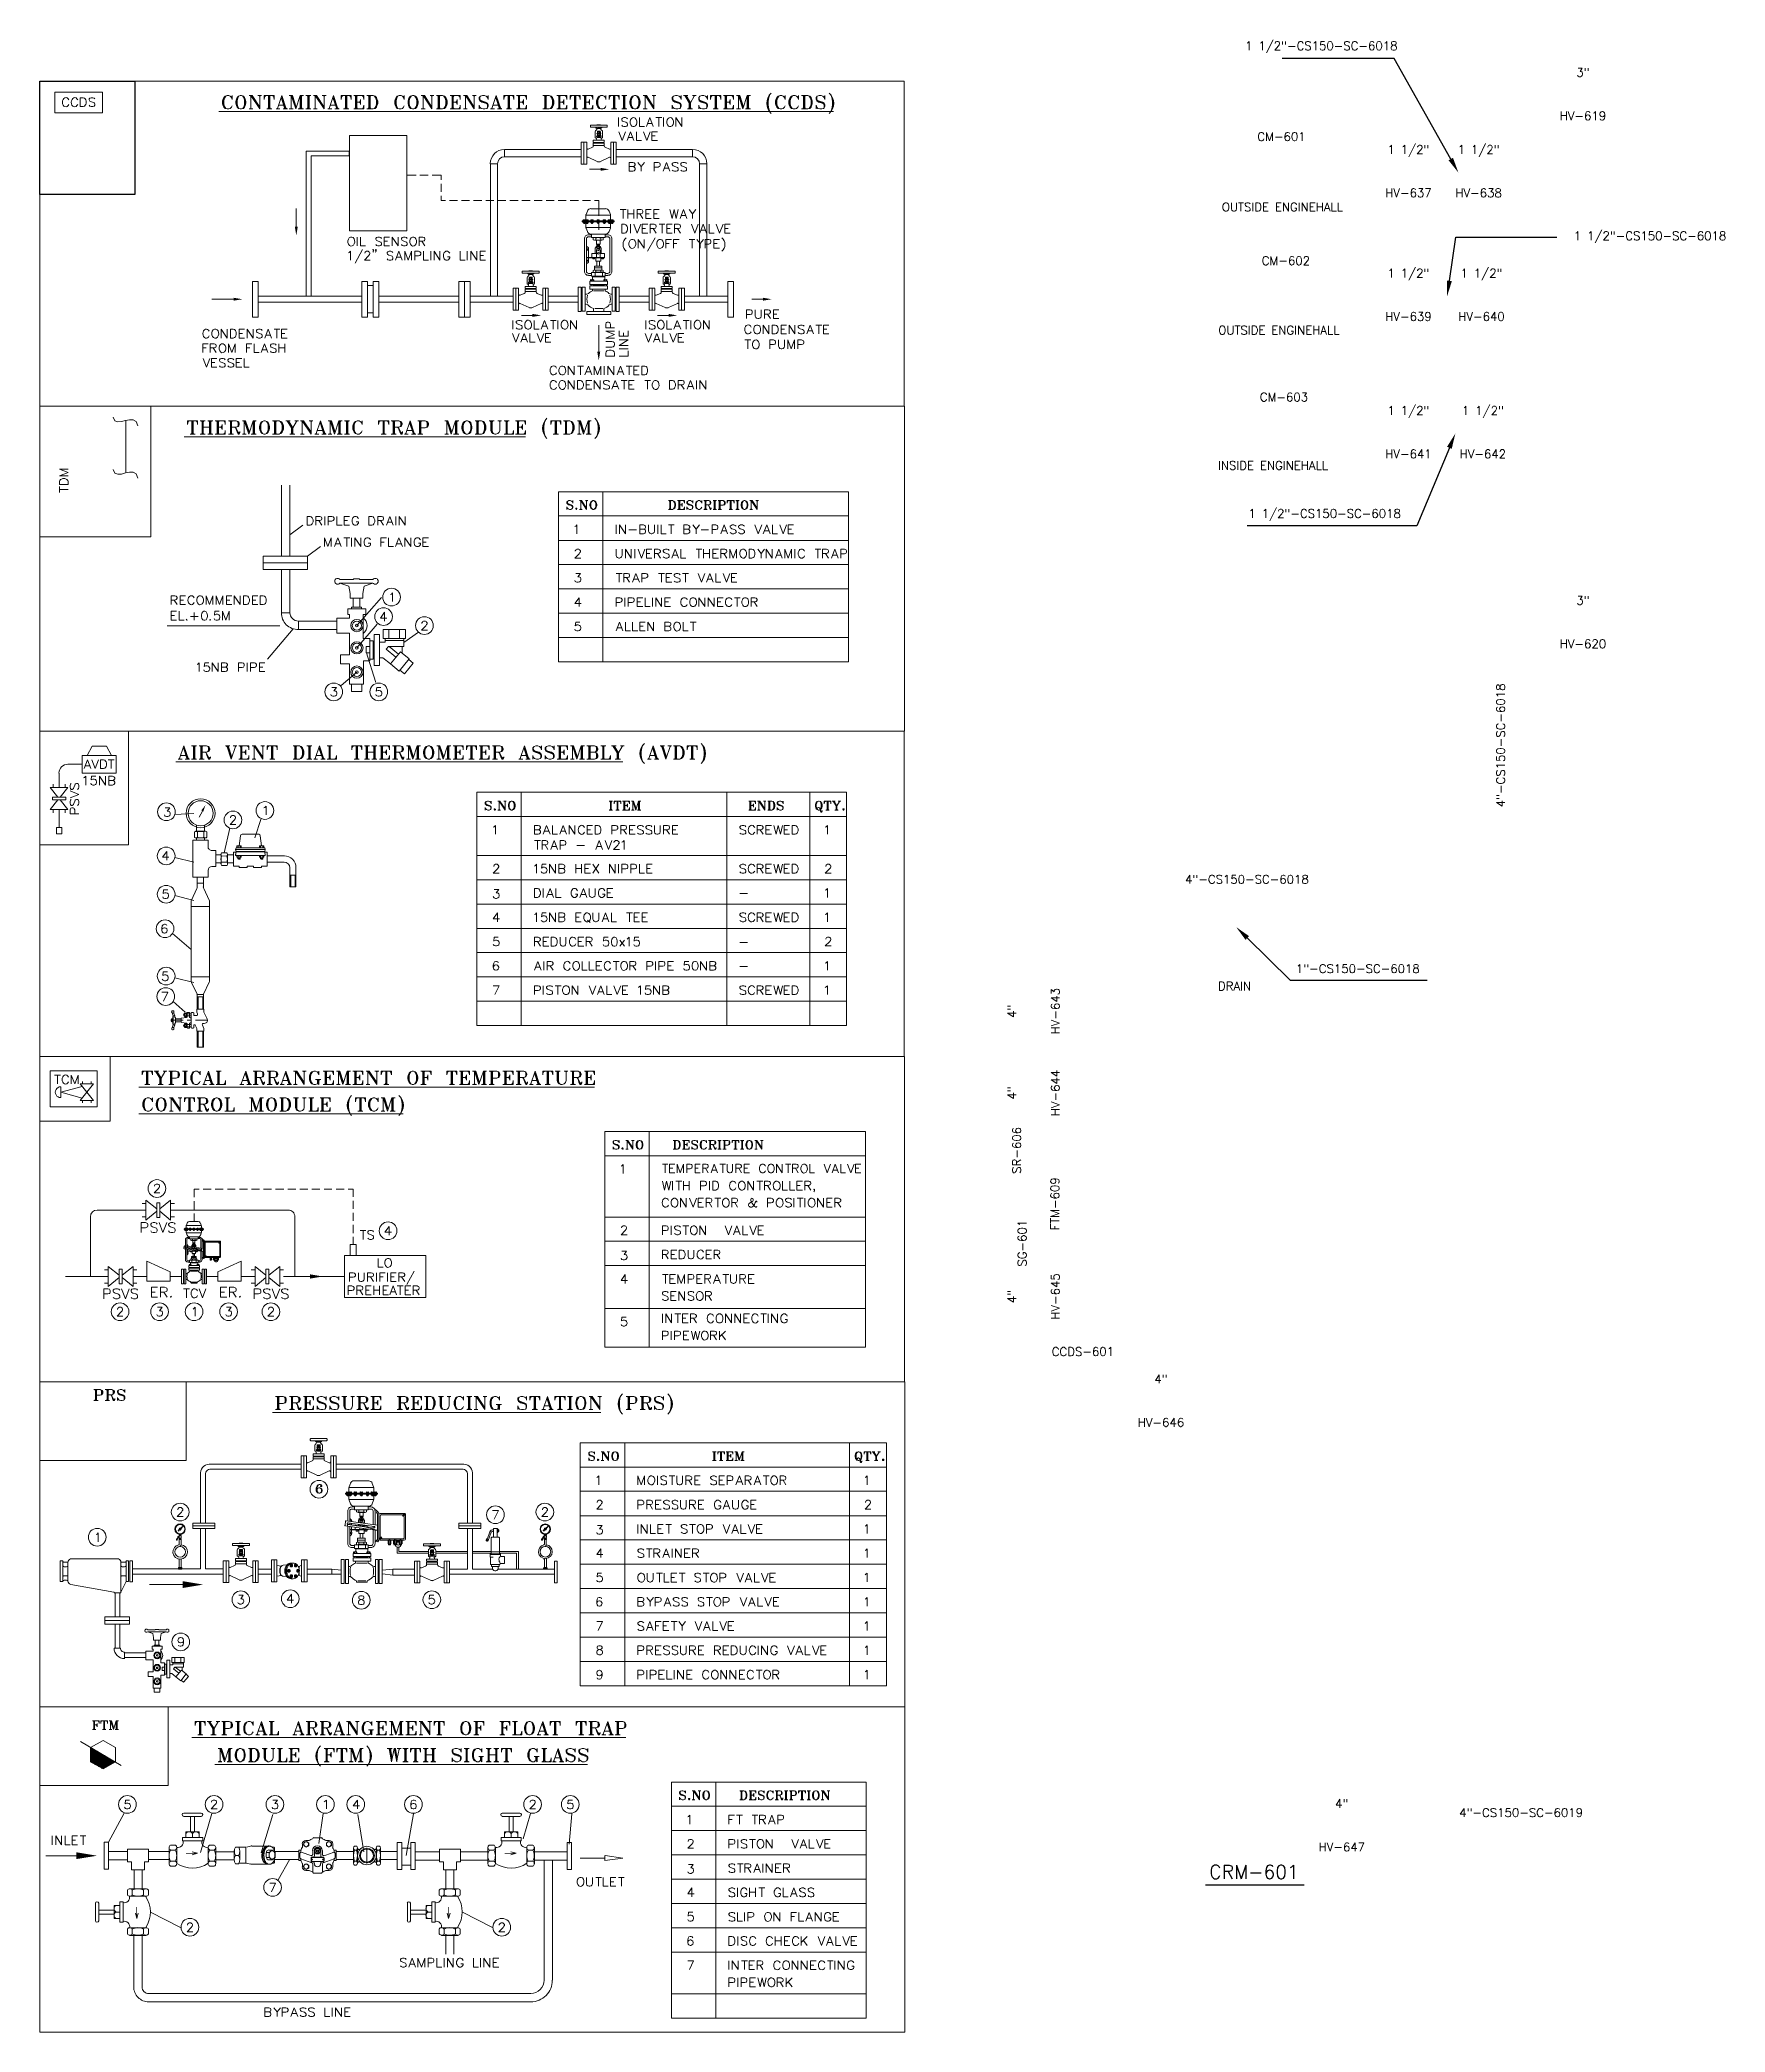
# Model space of a CAD drawing. Header units: inches. Extents: x -25.8 to 20.6, y -10.8 to 19.8.
# Drawn here: x -25.77 to -6.16, y -8.78 to 14.39 of the extents above; entities that cross this region are included whole.
import ezdxf
from ezdxf import colors
from ezdxf.entities.mleader import LeaderData, LeaderLine
from ezdxf.enums import TextEntityAlignment as Align
from ezdxf.math import Vec2, Vec3

# ---------------------------------------------------------------- set-up
doc = ezdxf.new("R2010")
doc.units = ezdxf.units.IN
doc.header["$MEASUREMENT"] = 0
for name, color, linetype in [('PDF_$RECOVER_951002102108-21', 7, 'Continuous'), ('PDF_0', 7, 'Continuous'), ('PDF_Cen', 7, 'Continuous'), ('PDF_Dotted', 7, 'Continuous'), ('PDF_Layer1', 7, 'Continuous'), ('PDF_TEXT', 7, 'Continuous'), ('PDF_TITLE', 7, 'Continuous'), ('PDF_VA', 7, 'Continuous'), ('Text', 7, 'Continuous')]:
    doc.layers.add(name, color=color, linetype=linetype)
doc.styles.get("Standard").update_dxf_attribs({"font": 'romans.shx', "height": 0.1})

msp = doc.modelspace()

# ---------------------------------------------------------------- texts
at = {"char_height": 0.1, "attachment_point": 1}
for s, insert in [('OUTSIDE ENGINEHALL', (-12.017, 12.499)), ('OUTSIDE ENGINEHALL', (-12.058, 11.066)), ('INSIDE ENGINEHALL', (-12.062, 9.493)), ('DRAIN', (-12.062, 3.437))]:
    msp.add_mtext_dynamic_manual_height_columns(s, width=2.22053, gutter_width=0.5, heights=[0.283], dxfattribs=dict(at, insert=insert))

# ---------------------------------------------------------------- blocks, each defined once
blk = doc.blocks.new('Valve Label_block')
at = {"color": 0, "linetype": 'ByBlock', "lineweight": -2}
blk.add_attdef('#(TargetObject.Size)', text='', height=0.1, dxfattribs=at).set_placement((0, 0.1875), align=Align.BOTTOM_CENTER)
blk.add_attdef('#(TargetObject.Tag)', text='', height=0.1, dxfattribs=at).set_placement((0, -0.1875), align=Align.TOP_CENTER)
blk = doc.blocks.new('Tag_block')
at = {"color": 0, "linetype": 'ByBlock', "lineweight": -2}
blk.add_attdef('#(TargetObject.Tag)', text='', height=0.1, dxfattribs=at).set_placement((0, 0), align=Align.MIDDLE_CENTER)
blk = doc.blocks.new('Pipeline Tag_block')
at = {"color": 0, "linetype": 'ByBlock', "lineweight": -2}
blk.add_attdef('#(TargetObject.Tag)', text='', height=0.1, dxfattribs=at).set_placement((0, 0), align=Align.MIDDLE_CENTER)
blk = doc.blocks.new('*U90')
at = {"color": 0, "linetype": 'ByBlock', "lineweight": -3}
blk.add_line((-0.565, -0.152), (0.582, -0.152), dxfattribs=at)
at = {"color": 0, "linetype": 'ByBlock', "lineweight": -2}
blk.add_attdef('#(Equipment.Tag)', text='', height=0.16, dxfattribs=at).set_placement((0, 0), align=Align.MIDDLE)

# ---------------------------------------------------------------- linework, layer by layer
msp.add_lwpolyline([(-25.77, 13.914), (-24.663, 13.914), (-24.663, 12.596), (-25.77, 12.596)], close=True)
at = {"layer": 'PDF_$RECOVER_951002102108-21', "lineweight": 0}
for points in [[(-19.364, 13.383), (-19.362, 13.379), (-19.36, 13.378), (-19.173, 13.378), (-19.169, 13.379), (-19.168, 13.383), (-19.168, 13.397), (-19.169, 13.401), (-19.173, 13.402), (-19.36, 13.402), (-19.362, 13.401), (-19.364, 13.397)], [(-19.33, 13.201), (-19.33, 13.225), (-19.27, 13.225), (-19.263, 13.225), (-19.203, 13.225), (-19.203, 13.201), (-19.263, 13.201), (-19.27, 13.201)], [(-19.288, 13.304), (-19.288, 13.301), (-19.244, 13.301), (-19.244, 13.304)], [(-19.253, 13.269), (-19.253, 13.276), (-19.278, 13.276), (-19.278, 13.269)], [(-19.439, 12.948), (-19.407, 12.948), (-19.407, 13.202), (-19.439, 13.202), (-19.471, 13.202), (-19.471, 12.948)], [(-19.095, 12.948), (-19.095, 13.075), (-19.095, 12.949), (-19.095, 13.075), (-19.095, 13.201), (-19.095, 13.075), (-19.095, 13.202), (-19.063, 13.202), (-19.063, 12.948)], [(-20.151, 11.703), (-20.155, 11.702), (-20.156, 11.698), (-20.156, 11.684), (-20.155, 11.68), (-20.151, 11.679), (-19.964, 11.679), (-19.961, 11.68), (-19.959, 11.684), (-19.959, 11.698), (-19.961, 11.702), (-19.964, 11.703)], [(-20.035, 11.605), (-20.08, 11.605), (-20.08, 11.602), (-20.035, 11.602)], [(-20.045, 11.631), (-20.071, 11.631), (-20.071, 11.625), (-20.045, 11.625)], [(-18.378, 11.684), (-18.379, 11.68), (-18.382, 11.679), (-18.569, 11.679), (-18.572, 11.68), (-18.574, 11.684), (-18.574, 11.698), (-18.572, 11.702), (-18.569, 11.703), (-18.382, 11.703), (-18.379, 11.702), (-18.378, 11.698)], [(-18.453, 11.605), (-18.453, 11.602), (-18.497, 11.602), (-18.497, 11.605)], [(-20.231, 11.249), (-20.199, 11.249), (-20.199, 11.503), (-20.231, 11.503), (-20.262, 11.503), (-20.262, 11.249)], [(-19.995, 11.502), (-19.995, 11.526), (-20.055, 11.526), (-20.062, 11.526), (-20.122, 11.526), (-20.122, 11.502), (-20.062, 11.502), (-20.055, 11.502)], [(-20.045, 11.577), (-20.071, 11.577), (-20.071, 11.57), (-20.045, 11.57)], [(-19.886, 11.502), (-19.886, 11.376)], [(-19.886, 11.25), (-19.886, 11.376)], [(-18.647, 11.249), (-18.647, 11.376), (-18.647, 11.25), (-18.647, 11.376), (-18.647, 11.502), (-18.647, 11.376), (-18.647, 11.503), (-18.679, 11.503), (-18.679, 11.249)], [(-18.412, 11.502), (-18.412, 11.526), (-18.472, 11.526), (-18.479, 11.526), (-18.539, 11.526), (-18.539, 11.502), (-18.479, 11.502), (-18.472, 11.502)], [(-18.487, 11.57), (-18.487, 11.577), (-18.463, 11.577), (-18.463, 11.57)], [(-18.303, 11.249), (-18.335, 11.249), (-18.335, 11.503), (-18.303, 11.503), (-18.271, 11.503), (-18.271, 11.249)]]:
    msp.add_lwpolyline(points, close=True, dxfattribs=at)
for points in [[(-19.297, 13.341), (-19.306, 13.334), (-19.31, 13.324), (-19.31, 13.267), (-19.31, 13.259), (-19.307, 13.252), (-19.3, 13.249), (-19.299, 13.249), (-19.294, 13.247), (-19.292, 13.242), (-19.297, 13.225)], [(-19.306, 13.378), (-19.295, 13.367), (-19.288, 13.367)], [(-19.3, 13.341), (-19.294, 13.346), (-19.289, 13.352), (-19.288, 13.361)], [(-19.248, 13.301), (-19.248, 13.28), (-19.247, 13.276), (-19.244, 13.275), (-19.24, 13.274), (-19.239, 13.27), (-19.239, 13.269), (-19.241, 13.263), (-19.245, 13.259), (-19.251, 13.257), (-19.28, 13.257), (-19.286, 13.259), (-19.291, 13.263), (-19.292, 13.269), (-19.292, 13.27), (-19.291, 13.274), (-19.288, 13.275), (-19.285, 13.276), (-19.283, 13.28), (-19.283, 13.301)], [(-19.288, 13.402), (-19.284, 13.406), (-19.285, 13.405)], [(-19.288, 13.378), (-19.288, 13.361), (-19.269, 13.361), (-19.263, 13.361), (-19.245, 13.361)], [(-19.248, 13.406), (-19.263, 13.406), (-19.269, 13.406), (-19.284, 13.406)], [(-19.248, 13.304), (-19.248, 13.325), (-19.25, 13.329), (-19.253, 13.33), (-19.253, 13.324), (-19.278, 13.324), (-19.278, 13.33), (-19.281, 13.329), (-19.283, 13.325), (-19.283, 13.304)], [(-19.278, 13.33), (-19.253, 13.33)], [(-19.278, 13.301), (-19.275, 13.284), (-19.256, 13.284), (-19.253, 13.301)], [(-19.275, 13.378), (-19.275, 13.367), (-19.269, 13.367), (-19.263, 13.367), (-19.257, 13.367), (-19.257, 13.378)], [(-19.275, 13.269), (-19.275, 13.257)], [(-19.272, 13.324), (-19.272, 13.304)], [(-19.272, 13.284), (-19.272, 13.276)], [(-19.259, 13.324), (-19.259, 13.304)], [(-19.259, 13.284), (-19.259, 13.276)], [(-19.256, 13.269), (-19.256, 13.257)], [(-19.247, 13.405), (-19.248, 13.406), (-19.245, 13.402)], [(-19.245, 13.378), (-19.245, 13.361), (-19.244, 13.352), (-19.239, 13.346), (-19.233, 13.341)], [(-19.226, 13.378), (-19.237, 13.367), (-19.245, 13.367)], [(-19.235, 13.225), (-19.24, 13.242), (-19.239, 13.247), (-19.234, 13.249), (-19.231, 13.249), (-19.225, 13.252), (-19.223, 13.259), (-19.223, 13.267), (-19.223, 13.324), (-19.225, 13.334), (-19.234, 13.341)], [(-19.407, 13.133), (-19.406, 13.127), (-19.402, 13.124), (-19.396, 13.121), (-19.39, 13.122), (-19.341, 13.143), (-19.333, 13.149), (-19.33, 13.16), (-19.33, 13.164), (-19.33, 13.166), (-19.203, 13.166)], [(-19.407, 13.016), (-19.406, 13.021), (-19.402, 13.026), (-19.396, 13.028), (-19.39, 13.027), (-19.286, 12.977), (-19.273, 12.973), (-19.259, 12.973), (-19.247, 12.977), (-19.143, 13.027), (-19.137, 13.028), (-19.131, 13.026), (-19.128, 13.021), (-19.126, 13.016)], [(-19.33, 13.166), (-19.33, 13.191), (-19.27, 13.191), (-19.263, 13.191), (-19.203, 13.191), (-19.203, 13.166), (-19.203, 13.164), (-19.203, 13.16), (-19.201, 13.149), (-19.192, 13.143), (-19.143, 13.122), (-19.137, 13.121), (-19.131, 13.124), (-19.128, 13.127), (-19.126, 13.133)], [(-19.321, 13.201), (-19.321, 13.191)], [(-19.213, 13.201), (-19.213, 13.191)], [(-19.095, 13.202), (-19.126, 13.202)], [(-19.126, 13.201), (-19.126, 12.948), (-19.095, 12.948)], [(-19.281, 12.976), (-19.267, 12.973), (-19.252, 12.976)], [(-20.09, 11.642), (-20.097, 11.635), (-20.101, 11.625), (-20.101, 11.568), (-20.101, 11.56), (-20.099, 11.553), (-20.091, 11.55), (-20.09, 11.55), (-20.085, 11.548), (-20.084, 11.543), (-20.089, 11.526)], [(-20.097, 11.679), (-20.086, 11.668), (-20.079, 11.668)], [(-20.024, 11.642), (-20.03, 11.647), (-20.035, 11.653), (-20.036, 11.662), (-20.055, 11.662), (-20.061, 11.662), (-20.079, 11.662), (-20.08, 11.653), (-20.085, 11.647), (-20.091, 11.642)], [(-20.04, 11.602), (-20.04, 11.581), (-20.039, 11.577), (-20.035, 11.576), (-20.033, 11.575), (-20.03, 11.571), (-20.03, 11.57), (-20.033, 11.564), (-20.036, 11.56), (-20.042, 11.558), (-20.073, 11.558), (-20.079, 11.56), (-20.083, 11.564), (-20.085, 11.57), (-20.085, 11.571), (-20.083, 11.575), (-20.08, 11.576), (-20.077, 11.577), (-20.075, 11.581), (-20.075, 11.602)], [(-20.079, 11.703), (-20.075, 11.707)], [(-20.079, 11.679), (-20.079, 11.662)], [(-20.077, 11.706), (-20.075, 11.707), (-20.061, 11.707), (-20.055, 11.707), (-20.04, 11.707), (-20.036, 11.703)], [(-20.071, 11.631), (-20.073, 11.63), (-20.075, 11.626), (-20.075, 11.605)], [(-20.071, 11.602), (-20.068, 11.585), (-20.047, 11.585), (-20.045, 11.602)], [(-20.067, 11.679), (-20.067, 11.668), (-20.061, 11.668), (-20.055, 11.668), (-20.049, 11.668), (-20.049, 11.679)], [(-20.064, 11.625), (-20.064, 11.605)], [(-20.051, 11.625), (-20.051, 11.605)], [(-20.04, 11.605), (-20.04, 11.626), (-20.042, 11.63), (-20.045, 11.631)], [(-20.039, 11.706), (-20.04, 11.707)], [(-20.018, 11.679), (-20.029, 11.668), (-20.036, 11.668)], [(-20.036, 11.679), (-20.036, 11.662)], [(-20.027, 11.526), (-20.031, 11.543), (-20.03, 11.548), (-20.025, 11.55), (-20.024, 11.55), (-20.017, 11.553), (-20.014, 11.56), (-20.014, 11.568), (-20.014, 11.625), (-20.018, 11.635), (-20.025, 11.642)], [(-18.507, 11.526), (-18.502, 11.543), (-18.503, 11.548), (-18.508, 11.55), (-18.509, 11.55), (-18.517, 11.553), (-18.519, 11.56), (-18.519, 11.568), (-18.519, 11.625), (-18.516, 11.635), (-18.508, 11.642)], [(-18.516, 11.679), (-18.505, 11.668), (-18.497, 11.668)], [(-18.497, 11.679), (-18.497, 11.662), (-18.498, 11.653), (-18.503, 11.647), (-18.509, 11.642)], [(-18.458, 11.602), (-18.458, 11.581), (-18.457, 11.577), (-18.453, 11.576), (-18.451, 11.575), (-18.448, 11.571), (-18.448, 11.57), (-18.451, 11.564), (-18.454, 11.56), (-18.461, 11.558), (-18.49, 11.558), (-18.496, 11.56), (-18.501, 11.564), (-18.502, 11.57), (-18.502, 11.571), (-18.501, 11.575), (-18.497, 11.576), (-18.495, 11.577), (-18.492, 11.581), (-18.492, 11.602)], [(-18.495, 11.706), (-18.494, 11.707), (-18.497, 11.703)], [(-18.454, 11.679), (-18.454, 11.662), (-18.473, 11.662), (-18.479, 11.662), (-18.497, 11.662)], [(-18.494, 11.707), (-18.479, 11.707), (-18.473, 11.707), (-18.458, 11.707)], [(-18.492, 11.605), (-18.492, 11.626), (-18.491, 11.63), (-18.487, 11.631), (-18.487, 11.625), (-18.463, 11.625), (-18.463, 11.631), (-18.461, 11.63), (-18.458, 11.626), (-18.458, 11.605)], [(-18.463, 11.631), (-18.487, 11.631)], [(-18.463, 11.602), (-18.465, 11.585), (-18.485, 11.585), (-18.487, 11.602)], [(-18.467, 11.679), (-18.467, 11.668), (-18.473, 11.668), (-18.479, 11.668), (-18.485, 11.668), (-18.485, 11.679)], [(-18.481, 11.625), (-18.481, 11.605)], [(-18.469, 11.625), (-18.469, 11.605)], [(-18.454, 11.703), (-18.458, 11.707), (-18.457, 11.706)], [(-18.436, 11.679), (-18.447, 11.668), (-18.454, 11.668)], [(-18.454, 11.662), (-18.453, 11.653), (-18.448, 11.647), (-18.442, 11.642)], [(-18.443, 11.642), (-18.436, 11.635), (-18.433, 11.625), (-18.433, 11.568), (-18.433, 11.56), (-18.435, 11.553), (-18.442, 11.55), (-18.443, 11.55), (-18.448, 11.548), (-18.45, 11.543), (-18.445, 11.526)], [(-20.199, 11.434), (-20.198, 11.428), (-20.194, 11.425), (-20.188, 11.422), (-20.182, 11.423), (-20.133, 11.444), (-20.124, 11.45), (-20.122, 11.461), (-20.122, 11.465), (-20.122, 11.467), (-19.995, 11.467), (-19.995, 11.465), (-19.995, 11.461), (-19.992, 11.45), (-19.984, 11.444), (-19.935, 11.423), (-19.929, 11.422), (-19.924, 11.425), (-19.919, 11.428), (-19.918, 11.434)], [(-19.995, 11.467), (-19.995, 11.492), (-20.055, 11.492), (-20.062, 11.492), (-20.122, 11.492), (-20.122, 11.467)], [(-20.112, 11.502), (-20.112, 11.492)], [(-20.068, 11.57), (-20.068, 11.558)], [(-20.064, 11.585), (-20.064, 11.577)], [(-20.051, 11.585), (-20.051, 11.577)], [(-20.047, 11.57), (-20.047, 11.558)], [(-20.005, 11.502), (-20.005, 11.492)], [(-19.918, 11.502), (-19.918, 11.249), (-19.886, 11.249), (-19.886, 11.376), (-19.886, 11.503), (-19.918, 11.503)], [(-19.886, 11.503), (-19.854, 11.503), (-19.854, 11.249), (-19.886, 11.249)], [(-18.647, 11.503), (-18.616, 11.503)], [(-18.616, 11.502), (-18.616, 11.249), (-18.647, 11.249)], [(-18.412, 11.467), (-18.412, 11.492), (-18.472, 11.492), (-18.479, 11.492), (-18.539, 11.492), (-18.539, 11.467), (-18.539, 11.465), (-18.539, 11.461), (-18.541, 11.45), (-18.55, 11.444), (-18.599, 11.423), (-18.605, 11.422), (-18.61, 11.425), (-18.615, 11.428), (-18.616, 11.434)], [(-18.335, 11.434), (-18.336, 11.428), (-18.34, 11.425), (-18.346, 11.422), (-18.352, 11.423), (-18.401, 11.444), (-18.408, 11.45), (-18.412, 11.461), (-18.412, 11.465), (-18.412, 11.467), (-18.539, 11.467)], [(-18.529, 11.502), (-18.529, 11.492)], [(-18.485, 11.57), (-18.485, 11.558)], [(-18.481, 11.585), (-18.481, 11.577)], [(-18.469, 11.585), (-18.469, 11.577)], [(-18.465, 11.57), (-18.465, 11.558)], [(-18.422, 11.502), (-18.422, 11.492)], [(-19.918, 11.317), (-19.919, 11.322), (-19.924, 11.327), (-19.929, 11.329), (-19.935, 11.328), (-20.039, 11.278), (-20.052, 11.274), (-20.066, 11.274), (-20.078, 11.278), (-20.182, 11.328), (-20.188, 11.329), (-20.194, 11.327), (-20.198, 11.322), (-20.199, 11.317)], [(-20.073, 11.277), (-20.058, 11.274), (-20.044, 11.277)], [(-18.335, 11.317), (-18.336, 11.322), (-18.34, 11.327), (-18.346, 11.329), (-18.352, 11.328), (-18.456, 11.278), (-18.468, 11.274), (-18.481, 11.274), (-18.495, 11.278), (-18.599, 11.328), (-18.605, 11.329), (-18.61, 11.327), (-18.615, 11.322), (-18.616, 11.317)], [(-18.49, 11.277), (-18.475, 11.274), (-18.461, 11.277)]]:
    msp.add_lwpolyline(points, dxfattribs=at)
at = {"layer": 'PDF_0', "lineweight": 0}
for points in [[(-25.77, 10.132), (-15.713, 10.132), (-15.713, 13.914), (-25.77, 13.914)], [(-25.596, 13.785), (-25.04, 13.785), (-25.04, 13.544), (-25.596, 13.544)], [(-25.3, 13.616), (-25.3, 13.72), (-25.266, 13.72), (-25.251, 13.715), (-25.241, 13.706), (-25.236, 13.696), (-25.232, 13.681), (-25.232, 13.657), (-25.236, 13.642), (-25.241, 13.632), (-25.251, 13.621), (-25.266, 13.616)], [(-23.438, 13.744), (-23.46, 13.737), (-23.475, 13.722), (-23.482, 13.708), (-23.489, 13.677), (-23.489, 13.655), (-23.482, 13.626), (-23.475, 13.611), (-23.46, 13.596), (-23.438, 13.589), (-23.424, 13.589), (-23.402, 13.596), (-23.387, 13.611), (-23.38, 13.626), (-23.372, 13.655), (-23.372, 13.677), (-23.38, 13.708), (-23.387, 13.722), (-23.402, 13.737), (-23.424, 13.744)], [(-22.037, 13.64), (-22.044, 13.67), (-22.037, 13.699)], [(-21.435, 13.744), (-21.457, 13.737), (-21.472, 13.722), (-21.479, 13.708), (-21.486, 13.677), (-21.486, 13.655), (-21.479, 13.626), (-21.472, 13.611), (-21.457, 13.596), (-21.435, 13.589), (-21.42, 13.589), (-21.398, 13.596), (-21.384, 13.611), (-21.376, 13.626), (-21.369, 13.655), (-21.369, 13.677), (-21.376, 13.708), (-21.384, 13.722), (-21.398, 13.737), (-21.42, 13.744)], [(-20.915, 13.64), (-20.922, 13.67), (-20.915, 13.699)], [(-20.144, 13.64), (-20.151, 13.67), (-20.144, 13.699)], [(-19.674, 13.64), (-19.681, 13.67), (-19.674, 13.699)], [(-19.373, 13.64), (-19.38, 13.67), (-19.373, 13.699)], [(-18.852, 13.744), (-18.874, 13.737), (-18.889, 13.722), (-18.897, 13.708), (-18.904, 13.677), (-18.904, 13.655), (-18.897, 13.626), (-18.889, 13.611), (-18.874, 13.596), (-18.852, 13.589), (-18.837, 13.589), (-18.815, 13.596), (-18.8, 13.611), (-18.793, 13.626), (-18.786, 13.655), (-18.786, 13.677), (-18.793, 13.708), (-18.8, 13.722), (-18.815, 13.737), (-18.837, 13.744)], [(-17.736, 13.64), (-17.744, 13.67), (-17.736, 13.699)], [(-22.165, 13.28), (-21.501, 13.28), (-21.501, 12.172), (-22.165, 12.172)], [(-22.611, 13.1), (-22.17, 13.1), (-22.17, 13.044), (-22.611, 13.044), (-22.611, 11.41), (-22.671, 11.41), (-22.671, 13.1)], [(-20.362, 13.116), (-19.471, 13.116), (-19.471, 13.033), (-20.362, 13.033)], [(-19.063, 13.116), (-18.175, 13.116), (-18.175, 13.033), (-19.063, 13.033)], [(-20.527, 11.41), (-20.444, 11.41), (-20.444, 12.951), (-20.527, 12.951)], [(-18.01, 11.41), (-18.093, 11.41), (-18.093, 12.951), (-18.01, 12.951)], [(-19.46, 12.287), (-19.46, 12.276), (-19.086, 12.276), (-19.086, 12.287)], [(-19, 12.145), (-19, 12.248), (-18.966, 12.248), (-18.952, 12.243), (-18.942, 12.233), (-18.937, 12.223), (-18.932, 12.209), (-18.932, 12.184), (-18.937, 12.17), (-18.942, 12.16), (-18.952, 12.15), (-18.966, 12.145)], [(-19.4, 11.947), (-19.4, 11.962), (-19.385, 11.962), (-19.385, 11.947)], [(-19.385, 11.817), (-19.4, 11.817), (-19.4, 11.831), (-19.385, 11.831)], [(-19.316, 11.846), (-19.316, 11.857), (-19.334, 11.857), (-19.334, 11.846)], [(-19.212, 11.846), (-19.212, 11.857), (-19.231, 11.857), (-19.231, 11.846)], [(-19.352, 11.686), (-19.352, 11.644), (-19.273, 11.644), (-19.193, 11.644), (-19.193, 11.686)], [(-19.229, 11.715), (-19.317, 11.715), (-19.317, 11.761), (-19.229, 11.761)], [(-23.294, 11.169), (-23.229, 11.169), (-23.229, 11.582), (-23.294, 11.582)], [(-22.022, 11.169), (-21.956, 11.169), (-21.956, 11.582), (-22.022, 11.582)], [(-21.892, 11.169), (-21.826, 11.169), (-21.826, 11.582), (-21.892, 11.582)], [(-20.894, 11.169), (-20.829, 11.169), (-20.829, 11.582), (-20.894, 11.582)], [(-20.829, 11.169), (-20.763, 11.169), (-20.763, 11.582), (-20.829, 11.582)], [(-19.472, 11.516), (-19.472, 11.235), (-19.507, 11.235), (-19.507, 11.516)], [(-19.423, 11.237), (-19.423, 11.516), (-19.459, 11.516), (-19.459, 11.377), (-19.459, 11.237)], [(-19.371, 11.547), (-19.164, 11.547), (-19.164, 11.586), (-19.371, 11.586)], [(-19.371, 11.532), (-19.371, 11.494), (-19.164, 11.494), (-19.164, 11.532)], [(-19.11, 11.237), (-19.11, 11.516), (-19.075, 11.516), (-19.075, 11.377), (-19.075, 11.237)], [(-19.031, 11.516), (-19.031, 11.235), (-19.065, 11.235), (-19.065, 11.516)], [(-17.764, 11.169), (-17.7, 11.169), (-17.7, 11.582), (-17.764, 11.582)], [(-23.553, 10.925), (-23.553, 11.028), (-23.519, 11.028), (-23.504, 11.023), (-23.494, 11.013), (-23.489, 11.003), (-23.485, 10.989), (-23.485, 10.964), (-23.489, 10.949), (-23.494, 10.94), (-23.504, 10.93), (-23.519, 10.925)], [(-17.433, 11.076), (-17.444, 11.072), (-17.454, 11.062), (-17.459, 11.052), (-17.464, 11.037), (-17.464, 11.013), (-17.459, 10.998), (-17.454, 10.989), (-17.444, 10.979), (-17.433, 10.974), (-17.414, 10.974), (-17.404, 10.979), (-17.394, 10.989), (-17.389, 10.998), (-17.384, 11.013), (-17.384, 11.037), (-17.389, 11.052), (-17.394, 11.062), (-17.404, 11.072), (-17.414, 11.076)], [(-17.248, 10.974), (-17.248, 11.076), (-17.213, 11.076), (-17.199, 11.072), (-17.189, 11.062), (-17.184, 11.052), (-17.179, 11.037), (-17.179, 11.013), (-17.184, 10.998), (-17.189, 10.989), (-17.199, 10.979), (-17.213, 10.974)], [(-19.084, 10.715), (-19.186, 10.715), (-19.186, 10.749), (-19.181, 10.764), (-19.171, 10.774), (-19.162, 10.778), (-19.147, 10.783), (-19.123, 10.783), (-19.108, 10.778), (-19.098, 10.774), (-19.088, 10.764), (-19.084, 10.749)], [(-19.515, 10.328), (-19.515, 10.43), (-19.481, 10.43), (-19.466, 10.425), (-19.456, 10.416), (-19.451, 10.406), (-19.446, 10.391), (-19.446, 10.367), (-19.451, 10.352), (-19.456, 10.342), (-19.466, 10.333), (-19.481, 10.328)], [(-18.766, 10.496), (-18.766, 10.599), (-18.732, 10.599), (-18.717, 10.594), (-18.707, 10.584), (-18.702, 10.574), (-18.698, 10.56), (-18.698, 10.535), (-18.702, 10.521), (-18.707, 10.511), (-18.717, 10.501), (-18.732, 10.496)], [(-18.443, 10.328), (-18.443, 10.43), (-18.409, 10.43), (-18.395, 10.425), (-18.385, 10.416), (-18.38, 10.406), (-18.375, 10.391), (-18.375, 10.367), (-18.38, 10.352), (-18.385, 10.342), (-18.395, 10.333), (-18.409, 10.328)], [(-25.77, 10.132), (-15.71, 10.132), (-15.71, 6.351), (-25.77, 6.351)], [(-23.648, 9.859), (-23.656, 9.888), (-23.648, 9.917)], [(-23.163, 9.962), (-23.185, 9.955), (-23.2, 9.941), (-23.207, 9.926), (-23.215, 9.895), (-23.215, 9.873), (-23.207, 9.844), (-23.2, 9.829), (-23.185, 9.815), (-23.163, 9.807), (-23.149, 9.807), (-23.127, 9.815), (-23.112, 9.829), (-23.105, 9.844), (-23.097, 9.873), (-23.097, 9.895), (-23.105, 9.926), (-23.112, 9.941), (-23.127, 9.955), (-23.149, 9.962)], [(-20.808, 9.962), (-20.83, 9.955), (-20.845, 9.941), (-20.852, 9.926), (-20.86, 9.895), (-20.86, 9.873), (-20.852, 9.844), (-20.845, 9.829), (-20.83, 9.815), (-20.808, 9.807), (-20.794, 9.807), (-20.772, 9.815), (-20.757, 9.829), (-20.75, 9.844), (-20.742, 9.873), (-20.742, 9.895), (-20.75, 9.926), (-20.757, 9.941), (-20.772, 9.955), (-20.794, 9.962)], [(-20.155, 9.859), (-20.162, 9.888), (-20.155, 9.917)], [(-19.735, 9.137), (-19.735, 7.159), (-16.36, 7.159), (-16.36, 9.137)], [(-19.53, 8.946), (-19.535, 8.941), (-19.535, 8.936), (-19.53, 8.931), (-19.525, 8.931), (-19.52, 8.936), (-19.52, 8.941), (-19.525, 8.946)], [(-19.53, 8.941), (-19.53, 8.936), (-19.525, 8.936), (-19.525, 8.941)], [(-19.334, 9.034), (-19.349, 9.029), (-19.359, 9.019), (-19.364, 9.01), (-19.369, 8.99), (-19.369, 8.975), (-19.364, 8.956), (-19.359, 8.946), (-19.349, 8.936), (-19.334, 8.931), (-19.325, 8.931), (-19.31, 8.936), (-19.3, 8.946), (-19.295, 8.956), (-19.29, 8.975), (-19.29, 8.99), (-19.295, 9.01), (-19.3, 9.019), (-19.31, 9.029), (-19.325, 9.034)], [(-18.295, 8.966), (-18.3, 8.985), (-18.295, 9.005)], [(-17.575, 9.034), (-17.59, 9.029), (-17.6, 9.019), (-17.605, 9.01), (-17.61, 8.99), (-17.61, 8.975), (-17.605, 8.956), (-17.6, 8.946), (-17.59, 8.936), (-17.575, 8.931), (-17.566, 8.931), (-17.551, 8.936), (-17.541, 8.946), (-17.536, 8.956), (-17.531, 8.975), (-17.531, 8.99), (-17.536, 9.01), (-17.541, 9.019), (-17.551, 9.029), (-17.566, 9.034)], [(-17.518, 8.366), (-17.518, 8.469), (-17.484, 8.469), (-17.469, 8.464), (-17.459, 8.454), (-17.455, 8.444), (-17.45, 8.429), (-17.45, 8.405), (-17.455, 8.39), (-17.459, 8.381), (-17.469, 8.371), (-17.484, 8.366)], [(-18.179, 7.904), (-18.189, 7.899), (-18.198, 7.89), (-18.203, 7.88), (-18.208, 7.865), (-18.208, 7.841), (-18.203, 7.826), (-18.198, 7.816), (-18.189, 7.807), (-18.179, 7.8), (-18.159, 7.8), (-18.15, 7.807), (-18.14, 7.816), (-18.135, 7.826), (-18.13, 7.841), (-18.13, 7.865), (-18.135, 7.88), (-18.14, 7.89), (-18.15, 7.899), (-18.159, 7.904)], [(-17.572, 7.904), (-17.582, 7.899), (-17.591, 7.89), (-17.596, 7.88), (-17.601, 7.865), (-17.601, 7.841), (-17.596, 7.826), (-17.591, 7.816), (-17.582, 7.807), (-17.572, 7.8), (-17.552, 7.8), (-17.542, 7.807), (-17.533, 7.816), (-17.528, 7.826), (-17.523, 7.841), (-17.523, 7.865), (-17.528, 7.88), (-17.533, 7.89), (-17.542, 7.899), (-17.552, 7.904)], [(-25.77, 6.351), (-15.714, 6.351), (-15.714, 2.568), (-25.77, 2.568)], [(-23.373, 6.077), (-23.381, 6.106), (-23.373, 6.136)], [(-21.738, 6.077), (-21.745, 6.106), (-21.738, 6.136)], [(-21.253, 6.18), (-21.275, 6.172), (-21.29, 6.158), (-21.297, 6.143), (-21.304, 6.114), (-21.304, 6.092), (-21.297, 6.062), (-21.29, 6.048), (-21.275, 6.033), (-21.253, 6.026), (-21.238, 6.026), (-21.216, 6.033), (-21.202, 6.048), (-21.194, 6.062), (-21.187, 6.092), (-21.187, 6.114), (-21.194, 6.143), (-21.202, 6.158), (-21.216, 6.172), (-21.238, 6.18)], [(-20.879, 6.077), (-20.887, 6.106), (-20.879, 6.136)], [(-20.579, 6.077), (-20.586, 6.106), (-20.579, 6.136)], [(-19.669, 6.077), (-19.676, 6.106), (-19.669, 6.136)], [(-20.685, 5.641), (-20.685, 2.928), (-16.383, 2.928), (-16.383, 5.641)], [(-20.48, 5.449), (-20.485, 5.444), (-20.485, 5.439), (-20.48, 5.434), (-20.475, 5.434), (-20.47, 5.439), (-20.47, 5.444), (-20.475, 5.449)], [(-20.48, 5.444), (-20.48, 5.439), (-20.475, 5.439), (-20.475, 5.444)], [(-20.284, 5.537), (-20.299, 5.532), (-20.309, 5.522), (-20.314, 5.513), (-20.318, 5.493), (-20.318, 5.478), (-20.314, 5.459), (-20.309, 5.449), (-20.299, 5.439), (-20.284, 5.434), (-20.274, 5.434), (-20.26, 5.439), (-20.25, 5.449), (-20.245, 5.459), (-20.24, 5.478), (-20.24, 5.493), (-20.245, 5.513), (-20.25, 5.522), (-20.26, 5.532), (-20.274, 5.537)], [(-18.934, 5.469), (-18.939, 5.488), (-18.934, 5.508)], [(-17.467, 5.469), (-17.472, 5.488), (-17.467, 5.508)], [(-16.711, 5.537), (-16.726, 5.532), (-16.736, 5.522), (-16.741, 5.513), (-16.746, 5.493), (-16.746, 5.478), (-16.741, 5.459), (-16.736, 5.449), (-16.726, 5.439), (-16.711, 5.434), (-16.702, 5.434), (-16.687, 5.439), (-16.677, 5.449), (-16.672, 5.459), (-16.667, 5.478), (-16.667, 5.493), (-16.672, 5.513), (-16.677, 5.522), (-16.687, 5.532), (-16.702, 5.537)], [(-16.422, 5.449), (-16.427, 5.444), (-16.427, 5.439), (-16.422, 5.434), (-16.417, 5.434), (-16.412, 5.439), (-16.412, 5.444), (-16.417, 5.449)], [(-16.422, 5.444), (-16.422, 5.439), (-16.417, 5.439), (-16.417, 5.444)], [(-19.309, 5.152), (-19.309, 5.255), (-19.275, 5.255), (-19.261, 5.25), (-19.251, 5.24), (-19.246, 5.23), (-19.241, 5.216), (-19.241, 5.191), (-19.246, 5.177), (-19.251, 5.167), (-19.261, 5.157), (-19.275, 5.152)], [(-17.017, 5.152), (-17.017, 5.255), (-16.983, 5.255), (-16.968, 5.25), (-16.958, 5.24), (-16.953, 5.23), (-16.948, 5.216), (-16.948, 5.191), (-16.953, 5.177), (-16.958, 5.167), (-16.968, 5.157), (-16.983, 5.152)], [(-23.488, 4.943), (-23.492, 4.907), (-23.476, 4.907), (-23.476, 4.886), (-23.476, 4.907), (-23.452, 4.907), (-23.426, 4.907), (-23.426, 4.886), (-23.426, 4.907), (-23.213, 4.907), (-23.213, 4.886), (-23.213, 4.907), (-23.189, 4.907), (-23.163, 4.907), (-23.163, 4.886), (-23.163, 4.907), (-23.149, 4.907), (-23.152, 4.943), (-23.123, 4.943), (-23.123, 4.862), (-23.123, 4.78), (-23.19, 4.78), (-23.19, 4.766), (-23.282, 4.766), (-23.282, 4.78), (-23.359, 4.78), (-23.359, 4.766), (-23.449, 4.766), (-23.449, 4.78), (-23.518, 4.78), (-23.518, 4.862), (-23.518, 4.943)], [(-23.487, 4.954), (-23.492, 4.975), (-23.487, 4.996), (-23.152, 4.996), (-23.147, 4.975), (-23.152, 4.954)], [(-23.487, 4.948), (-23.152, 4.948), (-23.149, 4.907), (-23.492, 4.907)], [(-23.47, 4.885), (-23.465, 4.885), (-23.465, 4.866), (-23.46, 4.863), (-23.444, 4.863), (-23.439, 4.866), (-23.439, 4.885), (-23.433, 4.885), (-23.452, 4.885), (-23.464, 4.885), (-23.465, 4.885)], [(-23.465, 4.954), (-23.439, 4.954), (-23.439, 4.948), (-23.465, 4.948)], [(-23.465, 4.885), (-23.452, 4.885), (-23.439, 4.885), (-23.439, 4.866), (-23.444, 4.863), (-23.46, 4.863), (-23.465, 4.866)], [(-23.169, 4.885), (-23.176, 4.885), (-23.189, 4.885), (-23.2, 4.885), (-23.201, 4.885), (-23.207, 4.885), (-23.201, 4.885), (-23.201, 4.866), (-23.196, 4.863), (-23.18, 4.863), (-23.176, 4.866), (-23.176, 4.885)], [(-23.201, 4.954), (-23.176, 4.954), (-23.176, 4.948), (-23.201, 4.948)], [(-23.201, 4.885), (-23.188, 4.885), (-23.176, 4.885), (-23.176, 4.866), (-23.18, 4.863), (-23.196, 4.863), (-23.201, 4.866)], [(-17.017, 4.7), (-17.017, 4.803), (-16.983, 4.803), (-16.968, 4.798), (-16.958, 4.788), (-16.953, 4.779), (-16.948, 4.764), (-16.948, 4.739), (-16.953, 4.725), (-16.958, 4.715), (-16.968, 4.705), (-16.983, 4.7)], [(-20.014, 4.418), (-20.014, 4.521), (-19.98, 4.521), (-19.965, 4.516), (-19.956, 4.506), (-19.951, 4.496), (-19.946, 4.482), (-19.946, 4.457), (-19.951, 4.443), (-19.956, 4.433), (-19.965, 4.423), (-19.98, 4.418)], [(-17.017, 4.135), (-17.017, 4.237), (-16.983, 4.237), (-16.968, 4.233), (-16.958, 4.223), (-16.953, 4.213), (-16.948, 4.198), (-16.948, 4.174), (-16.953, 4.159), (-16.958, 4.149), (-16.968, 4.14), (-16.983, 4.135)], [(-19.819, 3.851), (-19.819, 3.954), (-19.785, 3.954), (-19.77, 3.949), (-19.76, 3.939), (-19.755, 3.93), (-19.75, 3.915), (-19.75, 3.891), (-19.755, 3.876), (-19.76, 3.866), (-19.77, 3.856), (-19.785, 3.851)], [(-19.09, 3.954), (-19.104, 3.949), (-19.114, 3.934), (-19.119, 3.91), (-19.119, 3.895), (-19.114, 3.871), (-19.104, 3.856), (-19.09, 3.851), (-19.08, 3.851), (-19.065, 3.856), (-19.055, 3.871), (-19.051, 3.895), (-19.051, 3.91), (-19.055, 3.934), (-19.065, 3.949), (-19.08, 3.954)], [(-18.15, 3.673), (-18.165, 3.668), (-18.175, 3.654), (-18.18, 3.629), (-18.18, 3.614), (-18.175, 3.59), (-18.165, 3.575), (-18.15, 3.57), (-18.141, 3.57), (-18.126, 3.575), (-18.116, 3.59), (-18.111, 3.614), (-18.111, 3.629), (-18.116, 3.654), (-18.126, 3.668), (-18.141, 3.673)], [(-19.658, 3.391), (-19.667, 3.386), (-19.677, 3.376), (-19.682, 3.367), (-19.687, 3.351), (-19.687, 3.326), (-19.682, 3.312), (-19.677, 3.302), (-19.667, 3.292), (-19.658, 3.287), (-19.638, 3.287), (-19.627, 3.292), (-19.617, 3.302), (-19.612, 3.312), (-19.608, 3.326), (-19.608, 3.351), (-19.612, 3.367), (-19.617, 3.376), (-19.627, 3.386), (-19.638, 3.391)], [(-17.017, 3.287), (-17.017, 3.391), (-16.983, 3.391), (-16.968, 3.386), (-16.958, 3.376), (-16.953, 3.367), (-16.948, 3.351), (-16.948, 3.326), (-16.953, 3.312), (-16.958, 3.302), (-16.968, 3.292), (-16.983, 3.287)], [(-24.239, 2.998), (-24.239, 2.979), (-24.243, 2.983), (-24.243, 2.995)], [(-24.237, 2.998), (-24.239, 2.998)], [(-23.867, 2.861), (-23.867, 2.675), (-23.938, 2.675), (-23.938, 2.861)], [(-25.77, 2.568), (-24.952, 2.568), (-24.952, 1.816), (-25.77, 1.816)], [(-25.77, 2.568), (-15.708, 2.568), (-15.708, -1.215), (-25.77, -1.215)], [(-22.391, 2.294), (-22.399, 2.323), (-22.391, 2.353)], [(-22.047, 2.294), (-22.054, 2.323), (-22.047, 2.353)], [(-21.437, 2.397), (-21.459, 2.389), (-21.474, 2.375), (-21.481, 2.36), (-21.489, 2.331), (-21.489, 2.309), (-21.481, 2.279), (-21.474, 2.265), (-21.459, 2.25), (-21.437, 2.243), (-21.423, 2.243), (-21.401, 2.25), (-21.386, 2.265), (-21.379, 2.279), (-21.371, 2.309), (-21.371, 2.331), (-21.379, 2.36), (-21.386, 2.375), (-21.401, 2.389), (-21.423, 2.397)], [(-21.254, 2.294), (-21.261, 2.323), (-21.254, 2.353)], [(-20.807, 2.294), (-20.814, 2.323), (-20.807, 2.353)], [(-20.3, 2.294), (-20.308, 2.323), (-20.3, 2.353)], [(-19.354, 2.294), (-19.361, 2.323), (-19.354, 2.353)], [(-24.365, 2.086), (-24.387, 2.079), (-24.402, 2.064), (-24.409, 2.05), (-24.417, 2.02), (-24.417, 1.998), (-24.409, 1.969), (-24.402, 1.954), (-24.387, 1.94), (-24.365, 1.932), (-24.351, 1.932), (-24.329, 1.94), (-24.314, 1.954), (-24.307, 1.969), (-24.299, 1.998), (-24.299, 2.02), (-24.307, 2.05), (-24.314, 2.064), (-24.329, 2.079), (-24.351, 2.086)], [(-23.72, 2.086), (-23.742, 2.079), (-23.757, 2.064), (-23.764, 2.05), (-23.772, 2.02), (-23.772, 1.998), (-23.764, 1.969), (-23.757, 1.954), (-23.742, 1.94), (-23.72, 1.932), (-23.706, 1.932), (-23.684, 1.94), (-23.669, 1.954), (-23.662, 1.969), (-23.654, 1.998), (-23.654, 2.02), (-23.662, 2.05), (-23.669, 2.064), (-23.684, 2.079), (-23.706, 2.086)], [(-23.082, 2.086), (-23.103, 2.079), (-23.118, 2.064), (-23.125, 2.05), (-23.133, 2.02), (-23.133, 1.998), (-23.125, 1.969), (-23.118, 1.954), (-23.103, 1.94), (-23.082, 1.932), (-23.067, 1.932), (-23.045, 1.94), (-23.03, 1.954), (-23.023, 1.969), (-23.016, 1.998), (-23.016, 2.02), (-23.023, 2.05), (-23.03, 2.064), (-23.045, 2.079), (-23.067, 2.086)], [(-22.428, 1.984), (-22.435, 2.013), (-22.428, 2.042)], [(-16.163, -0.812), (-19.197, -0.812), (-19.197, 1.694), (-16.163, 1.694)], [(-18.992, 1.504), (-18.997, 1.499), (-18.997, 1.494), (-18.992, 1.489), (-18.987, 1.489), (-18.982, 1.494), (-18.982, 1.499), (-18.987, 1.504)], [(-18.992, 1.499), (-18.992, 1.494), (-18.987, 1.494), (-18.987, 1.499)], [(-18.796, 1.592), (-18.811, 1.587), (-18.821, 1.577), (-18.826, 1.567), (-18.831, 1.548), (-18.831, 1.533), (-18.826, 1.514), (-18.821, 1.504), (-18.811, 1.494), (-18.796, 1.489), (-18.787, 1.489), (-18.772, 1.494), (-18.762, 1.504), (-18.757, 1.514), (-18.752, 1.533), (-18.752, 1.548), (-18.757, 1.567), (-18.762, 1.577), (-18.772, 1.587), (-18.787, 1.592)], [(-18.238, 1.523), (-18.243, 1.543), (-18.238, 1.562)], [(-17.52, 1.592), (-17.535, 1.587), (-17.544, 1.577), (-17.549, 1.567), (-17.554, 1.548), (-17.554, 1.533), (-17.549, 1.514), (-17.544, 1.504), (-17.535, 1.494), (-17.52, 1.489), (-17.51, 1.489), (-17.496, 1.494), (-17.486, 1.504), (-17.481, 1.514), (-17.476, 1.533), (-17.476, 1.548), (-17.481, 1.567), (-17.486, 1.577), (-17.496, 1.587), (-17.51, 1.592)], [(-17.272, 1.316), (-17.282, 1.311), (-17.29, 1.301), (-17.295, 1.291), (-17.3, 1.277), (-17.3, 1.252), (-17.295, 1.237), (-17.29, 1.228), (-17.282, 1.218), (-17.272, 1.213), (-17.254, 1.213), (-17.244, 1.218), (-17.234, 1.228), (-17.23, 1.237), (-17.226, 1.252), (-17.226, 1.277), (-17.23, 1.291), (-17.234, 1.301), (-17.244, 1.311), (-17.254, 1.316)], [(-17.94, 1.014), (-17.94, 1.117), (-17.906, 1.117), (-17.891, 1.112), (-17.882, 1.102), (-17.877, 1.092), (-17.872, 1.077), (-17.872, 1.053), (-17.877, 1.038), (-17.882, 1.029), (-17.891, 1.019), (-17.906, 1.014)], [(-24.375, 0.867), (-24.375, 0.694), (-24.409, 0.694), (-24.409, 0.867)], [(-23.864, 0.555), (-24.092, 0.555), (-24.092, 0.562), (-23.864, 0.562)], [(-24.055, 0.276), (-24.055, 0.286), (-24.046, 0.286), (-24.046, 0.276)], [(-24.004, 0.302), (-24.015, 0.302), (-24.015, 0.294), (-24.004, 0.294)], [(-24.005, 0.243), (-24.005, 0.215), (-23.951, 0.215), (-23.951, 0.243)], [(-23.968, 0.396), (-23.966, 0.4), (-23.99, 0.4), (-23.988, 0.396)], [(-23.99, 0.341), (-23.99, 0.329)], [(-23.966, 0.337), (-23.966, 0.325)], [(-23.941, 0.302), (-23.952, 0.302), (-23.952, 0.294), (-23.941, 0.294)], [(-22.225, 0.253), (-21.279, 0.253), (-21.279, -0.234), (-22.225, -0.234)], [(-18.331, 0.213), (-18.331, 0.315), (-18.297, 0.315), (-18.282, 0.31), (-18.272, 0.301), (-18.268, 0.291), (-18.263, 0.276), (-18.263, 0.252), (-18.268, 0.237), (-18.272, 0.227), (-18.282, 0.218), (-18.297, 0.213)], [(-24.812, 0.095), (-24.812, -0.078), (-24.847, -0.078), (-24.847, 0.095)], [(-24.252, 0.062), (-24.252, -0.044), (-24.525, -0.044), (-24.525, 0.187)], [(-24.09, 0.094), (-24.09, 0.01), (-24.09, -0.076), (-24.07, -0.076), (-24.07, 0.094)], [(-23.912, 0.112), (-24.038, 0.112), (-24.038, 0.136), (-23.912, 0.136)], [(-23.912, 0.081), (-24.038, 0.081), (-24.038, 0.104), (-23.912, 0.104)], [(-23.929, 0.172), (-23.929, 0.197), (-24.027, 0.197), (-24.027, 0.172), (-23.978, 0.172)], [(-23.858, 0.094), (-23.88, 0.094), (-23.88, -0.076), (-23.858, -0.076), (-23.858, 0.01)], [(-23.789, 0.198), (-23.789, 0.2), (-23.773, 0.2), (-23.773, 0.198), (-23.78, 0.198)], [(-23.748, 0.198), (-23.748, 0.2), (-23.733, 0.2), (-23.733, 0.198), (-23.741, 0.198)], [(-23.7, 0.062), (-23.7, -0.044), (-23.426, -0.044), (-23.426, 0.187)], [(-23.139, 0.095), (-23.139, -0.078), (-23.105, -0.078), (-23.105, 0.095)], [(-17.872, -0.427), (-17.882, -0.432), (-17.891, -0.442), (-17.896, -0.452), (-17.901, -0.466), (-17.901, -0.492), (-17.896, -0.507), (-17.891, -0.517), (-17.882, -0.526), (-17.872, -0.531), (-17.852, -0.531), (-17.842, -0.526), (-17.831, -0.517), (-17.827, -0.507), (-17.822, -0.492), (-17.822, -0.466), (-17.827, -0.452), (-17.831, -0.442), (-17.842, -0.432), (-17.852, -0.427)], [(-25.77, -1.215), (-24.066, -1.215), (-24.066, -2.131), (-25.77, -2.131)], [(-25.77, -1.215), (-15.706, -1.215), (-15.706, -4.998), (-25.77, -4.998)], [(-19.483, -1.386), (-19.505, -1.394), (-19.52, -1.408), (-19.527, -1.423), (-19.534, -1.452), (-19.534, -1.474), (-19.527, -1.504), (-19.52, -1.518), (-19.505, -1.533), (-19.483, -1.54), (-19.467, -1.54), (-19.445, -1.533), (-19.43, -1.518), (-19.423, -1.504), (-19.416, -1.474), (-19.416, -1.452), (-19.423, -1.423), (-19.43, -1.408), (-19.445, -1.394), (-19.467, -1.386)], [(-22.623, -1.489), (-22.631, -1.46), (-22.623, -1.43)], [(-21.838, -1.489), (-21.845, -1.46), (-21.838, -1.43)], [(-21.368, -1.489), (-21.375, -1.46), (-21.368, -1.43)], [(-22.699, -2.079), (-22.699, -2.175), (-22.699, -2.332), (-22.667, -2.332), (-22.667, -2.079)], [(-22.619, -1.877), (-22.622, -1.879), (-22.623, -1.882), (-22.623, -1.897), (-22.622, -1.901), (-22.619, -1.902), (-22.433, -1.902), (-22.429, -1.901), (-22.428, -1.897), (-22.428, -1.882), (-22.429, -1.879), (-22.433, -1.877)], [(-22.463, -2.08), (-22.463, -2.056), (-22.523, -2.056), (-22.531, -2.056), (-22.59, -2.056), (-22.59, -2.08), (-22.531, -2.08), (-22.523, -2.08)], [(-22.504, -1.976), (-22.548, -1.976), (-22.548, -1.979), (-22.504, -1.979)], [(-22.514, -1.949), (-22.538, -1.949), (-22.538, -1.955), (-22.514, -1.955)], [(-22.514, -2.003), (-22.538, -2.003), (-22.538, -2.012), (-22.514, -2.012)], [(-22.355, -2.079), (-22.386, -2.079), (-22.386, -2.332), (-22.355, -2.332), (-22.355, -2.205), (-22.355, -2.332), (-22.355, -2.205)], [(-15.92, -4.751), (-19.482, -4.751), (-19.482, -1.926), (-15.92, -1.926)], [(-19.081, -2.029), (-19.096, -2.034), (-19.106, -2.043), (-19.11, -2.053), (-19.115, -2.073), (-19.115, -2.087), (-19.11, -2.107), (-19.106, -2.117), (-19.096, -2.126), (-19.081, -2.131), (-19.071, -2.131), (-19.057, -2.126), (-19.047, -2.117), (-19.042, -2.107), (-19.037, -2.087), (-19.037, -2.073), (-19.042, -2.053), (-19.047, -2.043), (-19.057, -2.034), (-19.071, -2.029)], [(-17.731, -2.097), (-17.736, -2.078), (-17.731, -2.058)], [(-16.249, -2.029), (-16.263, -2.034), (-16.273, -2.043), (-16.278, -2.053), (-16.283, -2.073), (-16.283, -2.087), (-16.278, -2.107), (-16.273, -2.117), (-16.263, -2.126), (-16.249, -2.131), (-16.239, -2.131), (-16.224, -2.126), (-16.214, -2.117), (-16.209, -2.107), (-16.205, -2.087), (-16.205, -2.073), (-16.209, -2.053), (-16.214, -2.043), (-16.224, -2.034), (-16.239, -2.029)], [(-19.277, -2.117), (-19.281, -2.122), (-19.281, -2.126), (-19.277, -2.131), (-19.272, -2.131), (-19.267, -2.126), (-19.267, -2.122), (-19.272, -2.117)], [(-19.277, -2.122), (-19.277, -2.126), (-19.272, -2.126), (-19.272, -2.122)], [(-15.96, -2.117), (-15.965, -2.122), (-15.965, -2.126), (-15.96, -2.131), (-15.955, -2.131), (-15.951, -2.126), (-15.951, -2.122), (-15.955, -2.117)], [(-15.96, -2.122), (-15.96, -2.126), (-15.955, -2.126), (-15.955, -2.122)], [(-22.499, -2.425), (-22.499, -2.429), (-22.494, -2.429), (-22.494, -2.425)], [(-21.84, -2.522), (-22.215, -2.522), (-22.215, -2.51), (-21.84, -2.51)], [(-22.011, -2.784), (-22.008, -2.779), (-22.048, -2.779), (-22.044, -2.784)], [(-24.147, -2.935), (-24.16, -2.945), (-24.152, -2.953), (-24.143, -2.94), (-24.138, -2.941), (-24.132, -2.94), (-24.128, -2.936), (-24.127, -2.93), (-24.128, -2.925), (-24.104, -2.896), (-24.132, -2.92), (-24.138, -2.919), (-24.143, -2.92), (-24.147, -2.925), (-24.149, -2.93)], [(-24.15, -3.012), (-24.153, -3.012), (-24.153, -3.029), (-24.15, -3.029)], [(-24.15, -2.991), (-24.15, -3.004), (-24.125, -3.004), (-24.125, -2.991)], [(-24.138, -3.004), (-24.141, -3.004), (-24.143, -3.005), (-24.145, -3.007), (-24.147, -3.01), (-24.149, -3.012), (-24.15, -3.016), (-24.15, -3.019), (-24.15, -3.022), (-24.15, -3.025), (-24.149, -3.029), (-24.147, -3.032), (-24.145, -3.034), (-24.143, -3.036), (-24.141, -3.038), (-24.138, -3.038), (-24.134, -3.038), (-24.132, -3.036), (-24.13, -3.034), (-24.128, -3.032), (-24.127, -3.029), (-24.126, -3.025), (-24.125, -3.022), (-24.125, -3.019), (-24.126, -3.016), (-24.127, -3.012), (-24.128, -3.01), (-24.13, -3.007), (-24.132, -3.005), (-24.134, -3.004)], [(-24.133, -2.93), (-24.134, -2.927), (-24.138, -2.925), (-24.141, -2.927), (-24.143, -2.93), (-24.141, -2.934), (-24.138, -2.935), (-24.134, -2.934)], [(-23.988, -2.892), (-23.861, -2.892), (-23.734, -2.892), (-23.734, -2.861), (-23.861, -2.861), (-23.734, -2.861), (-23.861, -2.861), (-23.734, -2.861), (-23.861, -2.861), (-23.734, -2.861), (-23.988, -2.861), (-23.861, -2.861), (-23.987, -2.861), (-23.861, -2.861), (-23.988, -2.861)], [(-23.988, -2.924), (-23.988, -2.892), (-23.861, -2.892), (-23.734, -2.892), (-23.734, -2.924)], [(-23.988, -2.924), (-23.861, -2.924), (-23.987, -2.924), (-23.861, -2.924)], [(-23.987, -2.861), (-23.861, -2.861)], [(-23.987, -2.924), (-23.861, -2.924)], [(-22.154, -2.982), (-22.154, -2.967), (-22.14, -2.967), (-22.14, -2.982)], [(-22.07, -2.94), (-22.088, -2.94), (-22.088, -2.952), (-22.07, -2.952)], [(-22.008, -2.881), (-22.008, -2.902)], [(-21.966, -2.94), (-21.986, -2.94), (-21.986, -2.952), (-21.966, -2.952)], [(-20.766, -2.924), (-20.64, -2.924)], [(-20.64, -2.924), (-20.766, -2.924)], [(-20.436, -2.947), (-20.437, -2.946), (-20.438, -2.945), (-20.441, -2.946), (-20.442, -2.947), (-20.441, -2.95), (-20.438, -2.951), (-20.437, -2.95)], [(-19.898, -2.935), (-19.912, -2.945), (-19.903, -2.953), (-19.895, -2.94), (-19.889, -2.941), (-19.884, -2.94), (-19.88, -2.935), (-19.878, -2.93), (-19.88, -2.925), (-19.854, -2.896), (-19.884, -2.92), (-19.889, -2.919), (-19.895, -2.92), (-19.898, -2.924), (-19.9, -2.93)], [(-19.902, -3.012), (-19.904, -3.012), (-19.904, -3.029), (-19.902, -3.029)], [(-19.902, -2.991), (-19.902, -3.004), (-19.876, -3.004), (-19.876, -2.991)], [(-19.889, -3.004), (-19.892, -3.004), (-19.895, -3.005), (-19.896, -3.007), (-19.898, -3.01), (-19.9, -3.012), (-19.901, -3.016), (-19.902, -3.018), (-19.902, -3.022), (-19.901, -3.025), (-19.9, -3.029), (-19.898, -3.032), (-19.896, -3.034), (-19.895, -3.036), (-19.892, -3.036), (-19.889, -3.038), (-19.886, -3.036), (-19.884, -3.036), (-19.881, -3.034), (-19.88, -3.032), (-19.878, -3.029), (-19.876, -3.025), (-19.876, -3.022), (-19.876, -3.018), (-19.876, -3.016), (-19.878, -3.012), (-19.88, -3.01), (-19.881, -3.007), (-19.884, -3.005), (-19.886, -3.004)], [(-19.884, -2.93), (-19.886, -2.927), (-19.889, -2.925), (-19.892, -2.927), (-19.893, -2.93), (-19.892, -2.934), (-19.889, -2.935), (-19.886, -2.934)], [(-24.125, -3.038), (-24.15, -3.038), (-24.15, -3.05), (-24.125, -3.05)], [(-23.529, -3.116), (-23.529, -3.101), (-23.526, -3.098), (-23.524, -3.096), (-23.337, -3.096), (-23.524, -3.096), (-23.526, -3.098), (-23.529, -3.101)], [(-23.337, -3.121), (-23.524, -3.121), (-23.526, -3.12), (-23.529, -3.116), (-23.526, -3.12), (-23.524, -3.121), (-23.337, -3.121), (-23.333, -3.12), (-23.332, -3.116), (-23.333, -3.12)], [(-23.464, -3.248), (-23.47, -3.245), (-23.474, -3.239), (-23.474, -3.231), (-23.474, -3.175), (-23.47, -3.164), (-23.461, -3.156), (-23.47, -3.164), (-23.474, -3.175), (-23.474, -3.231), (-23.474, -3.239), (-23.47, -3.245), (-23.464, -3.248), (-23.463, -3.248)], [(-23.459, -3.132), (-23.47, -3.121), (-23.459, -3.132), (-23.452, -3.132)], [(-23.433, -3.138), (-23.452, -3.138), (-23.452, -3.121), (-23.452, -3.138), (-23.453, -3.145), (-23.456, -3.153), (-23.464, -3.157), (-23.456, -3.153), (-23.453, -3.145), (-23.452, -3.138), (-23.433, -3.138), (-23.427, -3.138)], [(-23.456, -3.228), (-23.456, -3.227), (-23.455, -3.225), (-23.452, -3.222), (-23.448, -3.221), (-23.447, -3.217), (-23.447, -3.198), (-23.447, -3.217), (-23.448, -3.221), (-23.452, -3.222), (-23.455, -3.225), (-23.456, -3.227), (-23.456, -3.228), (-23.455, -3.234), (-23.45, -3.239), (-23.444, -3.24), (-23.415, -3.24), (-23.409, -3.239), (-23.405, -3.234), (-23.403, -3.228), (-23.403, -3.227), (-23.404, -3.225), (-23.408, -3.222), (-23.411, -3.221), (-23.413, -3.217), (-23.413, -3.198), (-23.413, -3.217), (-23.411, -3.221), (-23.408, -3.222), (-23.404, -3.225), (-23.403, -3.227), (-23.403, -3.228), (-23.405, -3.234), (-23.409, -3.239), (-23.415, -3.24), (-23.444, -3.24), (-23.45, -3.239), (-23.455, -3.234)], [(-23.448, -3.093), (-23.449, -3.094), (-23.448, -3.093), (-23.452, -3.096), (-23.448, -3.093), (-23.433, -3.093), (-23.427, -3.093), (-23.413, -3.093), (-23.427, -3.093), (-23.433, -3.093)], [(-23.408, -3.194), (-23.452, -3.194), (-23.452, -3.198), (-23.408, -3.198)], [(-23.408, -3.194), (-23.452, -3.194), (-23.452, -3.198), (-23.408, -3.198)], [(-23.447, -3.172), (-23.447, -3.194), (-23.447, -3.172), (-23.446, -3.168), (-23.442, -3.167), (-23.442, -3.173), (-23.417, -3.173), (-23.417, -3.167), (-23.442, -3.167), (-23.446, -3.168)], [(-23.417, -3.167), (-23.414, -3.168), (-23.413, -3.172), (-23.414, -3.168), (-23.417, -3.167), (-23.417, -3.173), (-23.442, -3.173), (-23.442, -3.167)], [(-23.42, -3.215), (-23.439, -3.215), (-23.442, -3.198), (-23.439, -3.215), (-23.42, -3.215), (-23.417, -3.198)], [(-23.417, -3.221), (-23.442, -3.221), (-23.442, -3.229), (-23.417, -3.229)], [(-23.417, -3.221), (-23.442, -3.221), (-23.442, -3.229), (-23.417, -3.229)], [(-23.439, -3.132), (-23.439, -3.121), (-23.439, -3.132), (-23.433, -3.132), (-23.427, -3.132), (-23.421, -3.132), (-23.421, -3.121), (-23.421, -3.132), (-23.427, -3.132), (-23.433, -3.132)], [(-23.439, -3.24), (-23.439, -3.229)], [(-23.436, -3.194), (-23.436, -3.173)], [(-23.436, -3.221), (-23.436, -3.215)], [(-23.409, -3.138), (-23.409, -3.121), (-23.409, -3.138), (-23.427, -3.138), (-23.409, -3.138), (-23.408, -3.145), (-23.403, -3.153), (-23.397, -3.157), (-23.403, -3.153), (-23.408, -3.145)], [(-23.424, -3.194), (-23.424, -3.173)], [(-23.424, -3.221), (-23.424, -3.215)], [(-23.42, -3.24), (-23.42, -3.229)], [(-23.413, -3.093), (-23.409, -3.096), (-23.413, -3.093), (-23.411, -3.094)], [(-23.413, -3.172), (-23.413, -3.194)], [(-23.402, -3.132), (-23.391, -3.121), (-23.402, -3.132), (-23.409, -3.132)], [(-23.387, -3.231), (-23.387, -3.239), (-23.389, -3.245), (-23.395, -3.248), (-23.389, -3.245), (-23.387, -3.239), (-23.387, -3.231), (-23.387, -3.175), (-23.389, -3.164), (-23.398, -3.156), (-23.389, -3.164), (-23.387, -3.175)], [(-23.337, -3.096), (-23.333, -3.098), (-23.332, -3.101), (-23.332, -3.116), (-23.332, -3.101), (-23.333, -3.098)], [(-21.92, -3.25), (-22.126, -3.25), (-22.126, -3.212), (-21.92, -3.212)], [(-21.948, -3.154), (-21.948, -3.112), (-22.108, -3.112), (-22.108, -3.154), (-22.027, -3.154)], [(-21.715, -3.111), (-21.715, -3.107), (-21.689, -3.107), (-21.689, -3.111), (-21.702, -3.111)], [(-21.65, -3.111), (-21.65, -3.107), (-21.624, -3.107), (-21.624, -3.111), (-21.638, -3.111)], [(-21.299, -3.101), (-21.303, -3.102), (-21.304, -3.106), (-21.304, -3.121), (-21.303, -3.123), (-21.299, -3.126), (-21.112, -3.126), (-21.109, -3.123), (-21.108, -3.121), (-21.108, -3.106), (-21.109, -3.102), (-21.112, -3.101)], [(-21.183, -3.199), (-21.229, -3.199), (-21.229, -3.203), (-21.183, -3.203)], [(-21.194, -3.234), (-21.194, -3.226), (-21.219, -3.226), (-21.219, -3.234)], [(-20.56, -3.057), (-20.562, -3.054), (-20.565, -3.052), (-20.568, -3.054), (-20.569, -3.057), (-20.568, -3.06), (-20.565, -3.061), (-20.562, -3.06)], [(-19.876, -3.05), (-19.876, -3.038), (-19.902, -3.038), (-19.902, -3.05)], [(-25.502, -3.299), (-25.502, -3.541), (-25.533, -3.541), (-25.533, -3.42), (-25.533, -3.299)], [(-24.737, -3.541), (-24.767, -3.541), (-24.767, -3.299), (-24.737, -3.299), (-24.737, -3.42)], [(-24.126, -3.386), (-24.121, -3.387), (-24.116, -3.386), (-24.116, -3.38), (-24.121, -3.377), (-24.126, -3.38), (-24.137, -3.377), (-24.147, -3.38), (-24.152, -3.377), (-24.156, -3.38), (-24.156, -3.386), (-24.152, -3.387), (-24.147, -3.386), (-24.137, -3.387)], [(-24.137, -3.387), (-24.147, -3.39), (-24.152, -3.387), (-24.156, -3.39), (-24.156, -3.396), (-24.152, -3.397), (-24.147, -3.396), (-24.137, -3.397), (-24.126, -3.396), (-24.121, -3.397), (-24.116, -3.396), (-24.116, -3.39), (-24.121, -3.387), (-24.126, -3.39)], [(-23.731, -3.393), (-23.841, -3.393)], [(-23.603, -3.55), (-23.571, -3.55), (-23.571, -3.297), (-23.603, -3.297), (-23.571, -3.297), (-23.571, -3.55), (-23.603, -3.55), (-23.635, -3.55), (-23.635, -3.297), (-23.635, -3.55)], [(-23.603, -3.297), (-23.603, -3.394), (-23.603, -3.55), (-23.603, -3.394), (-23.603, -3.297), (-23.635, -3.297)], [(-23.45, -3.52), (-23.554, -3.471), (-23.56, -3.47), (-23.565, -3.473), (-23.57, -3.476), (-23.571, -3.482), (-23.57, -3.476), (-23.565, -3.473), (-23.56, -3.47), (-23.554, -3.471)], [(-23.494, -3.298), (-23.494, -3.273), (-23.435, -3.273), (-23.494, -3.273), (-23.494, -3.298), (-23.435, -3.298)], [(-23.485, -3.308), (-23.485, -3.298)], [(-23.463, -3.248), (-23.458, -3.25), (-23.456, -3.256), (-23.46, -3.273), (-23.456, -3.256), (-23.458, -3.25)], [(-23.427, -3.298), (-23.367, -3.298), (-23.367, -3.273), (-23.367, -3.298), (-23.427, -3.298), (-23.435, -3.298)], [(-23.427, -3.273), (-23.435, -3.273), (-23.427, -3.273), (-23.367, -3.273)], [(-23.404, -3.256), (-23.399, -3.273), (-23.404, -3.256), (-23.403, -3.25), (-23.398, -3.248), (-23.395, -3.248), (-23.398, -3.248), (-23.403, -3.25)], [(-23.377, -3.308), (-23.377, -3.298)], [(-23.29, -3.55), (-23.29, -3.297), (-23.259, -3.297), (-23.29, -3.297), (-23.29, -3.55), (-23.259, -3.55)], [(-23.26, -3.55), (-23.26, -3.424), (-23.26, -3.297), (-23.228, -3.297), (-23.228, -3.55)], [(-23.044, -3.288), (-23.044, -3.415), (-23.044, -3.288), (-23.044, -3.415), (-23.044, -3.542), (-23.044, -3.415)], [(-23.012, -3.288), (-23.044, -3.288)], [(-23.012, -3.542), (-23.012, -3.288), (-23.012, -3.542), (-23.044, -3.542)], [(-23.044, -3.541), (-23.044, -3.415)], [(-23.044, -3.541), (-23.044, -3.415)], [(-22.979, -3.415), (-22.979, -3.403), (-22.976, -3.392), (-22.973, -3.382), (-22.969, -3.374), (-22.963, -3.366), (-22.958, -3.361), (-23.012, -3.353), (-22.958, -3.361), (-22.963, -3.366), (-22.969, -3.374), (-22.973, -3.382), (-22.976, -3.392), (-22.979, -3.403), (-22.979, -3.415), (-22.979, -3.426), (-22.976, -3.437), (-22.979, -3.426)], [(-23.012, -3.476), (-22.958, -3.469)], [(-22.973, -3.448), (-22.976, -3.437), (-22.973, -3.448), (-22.969, -3.457)], [(-22.946, -3.352), (-22.939, -3.35), (-22.895, -3.347), (-22.939, -3.35), (-22.946, -3.352), (-22.952, -3.355), (-22.958, -3.361), (-22.964, -3.37), (-22.968, -3.38), (-22.972, -3.391), (-22.974, -3.403), (-22.974, -3.415), (-22.974, -3.427), (-22.972, -3.44), (-22.968, -3.451), (-22.964, -3.46), (-22.958, -3.469), (-22.952, -3.474), (-22.958, -3.469), (-22.964, -3.46), (-22.968, -3.451), (-22.972, -3.44), (-22.974, -3.427), (-22.974, -3.415), (-22.974, -3.403), (-22.972, -3.391), (-22.968, -3.38), (-22.964, -3.37), (-22.958, -3.361), (-22.952, -3.355)], [(-22.958, -3.469), (-22.963, -3.464), (-22.969, -3.457), (-22.963, -3.464)], [(-22.939, -3.479), (-22.946, -3.477), (-22.952, -3.474), (-22.946, -3.477), (-22.939, -3.479), (-22.895, -3.484)], [(-22.887, -3.339), (-22.874, -3.331), (-22.887, -3.339), (-22.898, -3.35), (-22.907, -3.364), (-22.914, -3.38), (-22.918, -3.397), (-22.919, -3.415), (-22.918, -3.432), (-22.914, -3.449), (-22.907, -3.465), (-22.914, -3.449), (-22.918, -3.432), (-22.919, -3.415), (-22.918, -3.397), (-22.914, -3.38), (-22.907, -3.364), (-22.898, -3.35)], [(-22.903, -3.449), (-22.907, -3.432), (-22.908, -3.415), (-22.907, -3.397), (-22.903, -3.38), (-22.896, -3.364), (-22.903, -3.38), (-22.907, -3.397), (-22.908, -3.415), (-22.907, -3.432), (-22.903, -3.449), (-22.896, -3.465)], [(-22.887, -3.491), (-22.898, -3.48), (-22.907, -3.465), (-22.898, -3.48), (-22.887, -3.491), (-22.874, -3.499), (-22.86, -3.504), (-22.846, -3.507), (-22.86, -3.504), (-22.874, -3.499)], [(-22.896, -3.364), (-22.887, -3.35), (-22.876, -3.339), (-22.887, -3.35)], [(-22.876, -3.491), (-22.887, -3.48), (-22.896, -3.465), (-22.887, -3.48), (-22.876, -3.491), (-22.863, -3.499), (-22.849, -3.504), (-22.863, -3.499)], [(-22.838, -3.504), (-22.852, -3.499), (-22.865, -3.491), (-22.876, -3.48), (-22.885, -3.465), (-22.876, -3.48), (-22.865, -3.491), (-22.852, -3.499), (-22.838, -3.504), (-22.824, -3.507)], [(-22.876, -3.339), (-22.863, -3.331), (-22.849, -3.325), (-22.835, -3.324), (-22.849, -3.325), (-22.863, -3.331)], [(-22.867, -3.424), (-22.868, -3.424), (-22.869, -3.422), (-22.869, -3.421), (-22.87, -3.42), (-22.87, -3.419), (-22.87, -3.416), (-22.871, -3.415), (-22.87, -3.413), (-22.87, -3.411), (-22.87, -3.41), (-22.869, -3.409), (-22.869, -3.408), (-22.868, -3.407), (-22.867, -3.407), (-22.863, -3.407), (-22.862, -3.407), (-22.863, -3.407), (-22.867, -3.407), (-22.868, -3.407), (-22.869, -3.408), (-22.869, -3.409), (-22.87, -3.41), (-22.87, -3.411), (-22.87, -3.413), (-22.871, -3.415), (-22.87, -3.416), (-22.87, -3.419), (-22.87, -3.42), (-22.869, -3.421), (-22.869, -3.422), (-22.868, -3.424), (-22.867, -3.424), (-22.863, -3.424), (-22.862, -3.424), (-22.86, -3.424), (-22.862, -3.424), (-22.863, -3.424)], [(-22.847, -3.346), (-22.838, -3.339), (-22.849, -3.339), (-22.858, -3.346), (-22.849, -3.339), (-22.838, -3.339), (-22.847, -3.346), (-22.858, -3.346), (-22.858, -3.361), (-22.849, -3.368), (-22.838, -3.368), (-22.831, -3.361), (-22.831, -3.357), (-22.831, -3.358), (-22.831, -3.359), (-22.832, -3.36), (-22.831, -3.359), (-22.831, -3.358), (-22.831, -3.357), (-22.831, -3.355), (-22.831, -3.353), (-22.831, -3.352), (-22.831, -3.35), (-22.831, -3.346), (-22.838, -3.339), (-22.831, -3.346), (-22.831, -3.35), (-22.831, -3.349), (-22.831, -3.348), (-22.832, -3.347), (-22.832, -3.346), (-22.832, -3.347), (-22.831, -3.348), (-22.831, -3.349), (-22.831, -3.35), (-22.831, -3.352), (-22.831, -3.353), (-22.831, -3.355), (-22.831, -3.357), (-22.831, -3.361), (-22.838, -3.368), (-22.849, -3.368), (-22.858, -3.361), (-22.847, -3.361), (-22.838, -3.368), (-22.847, -3.361), (-22.858, -3.361), (-22.858, -3.346), (-22.847, -3.346), (-22.847, -3.361)], [(-22.849, -3.463), (-22.838, -3.463), (-22.847, -3.469), (-22.858, -3.469)], [(-22.831, -3.479), (-22.831, -3.48), (-22.831, -3.481), (-22.831, -3.48), (-22.831, -3.485), (-22.838, -3.491), (-22.849, -3.491), (-22.858, -3.485), (-22.858, -3.469), (-22.849, -3.463), (-22.838, -3.463), (-22.831, -3.469), (-22.831, -3.474), (-22.831, -3.475), (-22.831, -3.476)], [(-22.831, -3.476), (-22.831, -3.479), (-22.831, -3.48), (-22.831, -3.485), (-22.838, -3.491), (-22.847, -3.485), (-22.838, -3.491), (-22.849, -3.491), (-22.858, -3.485), (-22.858, -3.469), (-22.847, -3.469), (-22.847, -3.485), (-22.847, -3.469), (-22.838, -3.463), (-22.831, -3.469), (-22.831, -3.474), (-22.831, -3.473), (-22.831, -3.471), (-22.832, -3.47), (-22.831, -3.471), (-22.831, -3.473), (-22.831, -3.474), (-22.831, -3.475)], [(-22.836, -3.344), (-22.835, -3.344), (-22.834, -3.346), (-22.832, -3.346), (-22.834, -3.346), (-22.835, -3.346), (-22.836, -3.346), (-22.836, -3.347), (-22.836, -3.348), (-22.837, -3.349), (-22.837, -3.35), (-22.837, -3.352), (-22.837, -3.353), (-22.837, -3.355), (-22.837, -3.357), (-22.837, -3.358), (-22.836, -3.359), (-22.836, -3.36), (-22.835, -3.361), (-22.834, -3.361), (-22.835, -3.361), (-22.836, -3.36), (-22.836, -3.359), (-22.837, -3.358), (-22.837, -3.357), (-22.837, -3.355), (-22.837, -3.353), (-22.837, -3.352), (-22.837, -3.35), (-22.837, -3.349), (-22.836, -3.348), (-22.836, -3.347), (-22.836, -3.346), (-22.835, -3.346), (-22.834, -3.346), (-22.835, -3.344), (-22.836, -3.344), (-22.838, -3.344), (-22.84, -3.344), (-22.841, -3.346), (-22.842, -3.346), (-22.842, -3.347), (-22.843, -3.348), (-22.843, -3.35), (-22.843, -3.352), (-22.843, -3.353), (-22.843, -3.355), (-22.843, -3.357), (-22.843, -3.358), (-22.842, -3.36), (-22.841, -3.361), (-22.84, -3.363), (-22.838, -3.363), (-22.84, -3.363), (-22.841, -3.361), (-22.842, -3.36), (-22.843, -3.358), (-22.843, -3.357), (-22.843, -3.355), (-22.843, -3.353), (-22.843, -3.352), (-22.843, -3.35), (-22.843, -3.348), (-22.842, -3.347), (-22.842, -3.346), (-22.841, -3.346), (-22.84, -3.344), (-22.838, -3.344)], [(-22.838, -3.486), (-22.84, -3.485), (-22.841, -3.485), (-22.842, -3.484), (-22.842, -3.482), (-22.843, -3.481), (-22.843, -3.48), (-22.843, -3.479), (-22.843, -3.476), (-22.843, -3.475), (-22.843, -3.473), (-22.843, -3.471), (-22.842, -3.47), (-22.842, -3.469), (-22.841, -3.469), (-22.84, -3.468), (-22.838, -3.468), (-22.836, -3.468), (-22.835, -3.468), (-22.836, -3.468), (-22.838, -3.468), (-22.84, -3.468), (-22.841, -3.469), (-22.842, -3.469), (-22.842, -3.47), (-22.843, -3.471), (-22.843, -3.473), (-22.843, -3.475), (-22.843, -3.476), (-22.843, -3.479), (-22.843, -3.48), (-22.843, -3.481), (-22.842, -3.482), (-22.842, -3.484), (-22.841, -3.485), (-22.84, -3.485), (-22.838, -3.486), (-22.836, -3.486), (-22.835, -3.485), (-22.834, -3.485), (-22.832, -3.484), (-22.831, -3.482), (-22.831, -3.481), (-22.831, -3.482), (-22.832, -3.484), (-22.834, -3.485), (-22.832, -3.484), (-22.834, -3.485), (-22.835, -3.485), (-22.834, -3.485), (-22.835, -3.485), (-22.836, -3.484), (-22.836, -3.482), (-22.837, -3.481), (-22.837, -3.48), (-22.837, -3.479), (-22.837, -3.476), (-22.837, -3.475), (-22.837, -3.474), (-22.837, -3.473), (-22.836, -3.471), (-22.836, -3.47), (-22.836, -3.469), (-22.835, -3.469), (-22.834, -3.469), (-22.832, -3.469), (-22.834, -3.469), (-22.835, -3.469), (-22.836, -3.469), (-22.836, -3.47), (-22.836, -3.471), (-22.837, -3.473), (-22.837, -3.474), (-22.837, -3.475), (-22.837, -3.476), (-22.837, -3.479), (-22.837, -3.48), (-22.837, -3.481), (-22.836, -3.482), (-22.836, -3.484), (-22.835, -3.485), (-22.836, -3.486)], [(-22.835, -3.363), (-22.836, -3.363), (-22.838, -3.363), (-22.836, -3.363)], [(-22.835, -3.468), (-22.834, -3.469)], [(-22.834, -3.346), (-22.832, -3.346)], [(-22.832, -3.469), (-22.832, -3.47), (-22.832, -3.469), (-22.834, -3.469)], [(-22.805, -3.346), (-22.805, -3.361), (-22.794, -3.361), (-22.805, -3.361), (-22.798, -3.368), (-22.787, -3.368), (-22.798, -3.368), (-22.805, -3.361), (-22.805, -3.346), (-22.794, -3.346), (-22.805, -3.346), (-22.798, -3.339), (-22.787, -3.339), (-22.798, -3.339)], [(-22.798, -3.463), (-22.787, -3.463), (-22.798, -3.463), (-22.805, -3.469)], [(-22.798, -3.491), (-22.805, -3.485), (-22.805, -3.469), (-22.794, -3.469), (-22.805, -3.469), (-22.805, -3.485), (-22.798, -3.491), (-22.787, -3.491)], [(-22.779, -3.35), (-22.779, -3.346), (-22.787, -3.339), (-22.794, -3.346), (-22.794, -3.361), (-22.787, -3.368), (-22.779, -3.361), (-22.779, -3.357), (-22.779, -3.355), (-22.779, -3.353), (-22.779, -3.352)], [(-22.779, -3.474), (-22.779, -3.469), (-22.787, -3.463), (-22.794, -3.469), (-22.794, -3.485), (-22.787, -3.491), (-22.779, -3.485), (-22.779, -3.48), (-22.779, -3.479), (-22.779, -3.476), (-22.779, -3.475)], [(-22.787, -3.344), (-22.788, -3.346), (-22.79, -3.346), (-22.791, -3.347), (-22.791, -3.348), (-22.791, -3.35), (-22.792, -3.352), (-22.792, -3.353), (-22.792, -3.355), (-22.791, -3.357), (-22.791, -3.358), (-22.791, -3.36), (-22.79, -3.36), (-22.788, -3.361), (-22.787, -3.363), (-22.783, -3.363), (-22.782, -3.363), (-22.781, -3.361), (-22.781, -3.36), (-22.78, -3.36), (-22.781, -3.36), (-22.781, -3.361), (-22.782, -3.361), (-22.783, -3.36), (-22.785, -3.359), (-22.785, -3.358), (-22.785, -3.357), (-22.786, -3.355), (-22.786, -3.353), (-22.786, -3.352), (-22.785, -3.35), (-22.785, -3.349), (-22.785, -3.348), (-22.783, -3.347), (-22.783, -3.346), (-22.782, -3.346), (-22.781, -3.346), (-22.782, -3.344), (-22.783, -3.344)], [(-22.791, -3.471), (-22.791, -3.47), (-22.79, -3.469), (-22.788, -3.469), (-22.787, -3.468), (-22.783, -3.468), (-22.782, -3.468), (-22.781, -3.469), (-22.782, -3.469), (-22.783, -3.469), (-22.783, -3.47), (-22.785, -3.471), (-22.785, -3.473), (-22.785, -3.474), (-22.786, -3.475), (-22.786, -3.476), (-22.786, -3.479), (-22.785, -3.48), (-22.785, -3.481), (-22.785, -3.482), (-22.783, -3.484), (-22.782, -3.485), (-22.781, -3.485), (-22.781, -3.484), (-22.78, -3.484), (-22.781, -3.484), (-22.781, -3.485), (-22.782, -3.485), (-22.783, -3.486), (-22.787, -3.486), (-22.787, -3.485), (-22.788, -3.485), (-22.79, -3.484), (-22.791, -3.482), (-22.791, -3.481), (-22.791, -3.48), (-22.792, -3.479), (-22.792, -3.476), (-22.792, -3.475), (-22.791, -3.473)], [(-22.752, -3.411), (-22.752, -3.414), (-22.752, -3.415), (-22.752, -3.416), (-22.752, -3.418), (-22.752, -3.416), (-22.752, -3.415), (-22.752, -3.414)], [(-22.726, -3.288), (-22.693, -3.288), (-22.693, -3.542), (-22.726, -3.542)], [(-22.661, -3.288), (-22.693, -3.288), (-22.693, -3.542), (-22.661, -3.542)], [(-22.214, -3.282), (-22.214, -3.421), (-22.214, -3.562), (-22.179, -3.562), (-22.179, -3.282)], [(-21.92, -3.304), (-22.126, -3.304), (-22.126, -3.265), (-21.92, -3.265)], [(-21.832, -3.282), (-21.866, -3.282), (-21.866, -3.562), (-21.832, -3.562), (-21.832, -3.421)], [(-21.379, -3.554), (-21.379, -3.429), (-21.379, -3.302), (-21.347, -3.302), (-21.347, -3.554)], [(-21.27, -3.303), (-21.27, -3.278), (-21.21, -3.278), (-21.203, -3.278), (-21.143, -3.278), (-21.143, -3.303), (-21.203, -3.303), (-21.21, -3.303)], [(-21.034, -3.554), (-21.066, -3.554), (-21.066, -3.302), (-21.034, -3.302), (-21.003, -3.302), (-21.003, -3.554)], [(-19.868, -3.386), (-19.868, -3.379), (-19.873, -3.377), (-19.878, -3.38), (-19.887, -3.377), (-19.897, -3.38), (-19.902, -3.377), (-19.908, -3.379), (-19.908, -3.386), (-19.902, -3.387), (-19.897, -3.386), (-19.887, -3.387), (-19.878, -3.386), (-19.873, -3.387)], [(-19.878, -3.396), (-19.873, -3.397), (-19.868, -3.396), (-19.868, -3.388), (-19.873, -3.387), (-19.878, -3.39), (-19.887, -3.387), (-19.897, -3.39), (-19.902, -3.387), (-19.908, -3.388), (-19.908, -3.396), (-19.902, -3.397), (-19.897, -3.396), (-19.887, -3.397)], [(-19.782, -3.554), (-19.782, -3.429), (-19.782, -3.302), (-19.751, -3.302), (-19.751, -3.554)], [(-23.416, -3.523), (-23.431, -3.525), (-23.446, -3.523), (-23.431, -3.525)], [(-22.858, -3.485), (-22.847, -3.485)], [(-22.835, -3.507), (-22.849, -3.504)], [(-22.824, -3.507), (-22.846, -3.507), (-22.824, -3.507), (-22.809, -3.504), (-22.796, -3.499), (-22.809, -3.504)], [(-22.805, -3.485), (-22.794, -3.485)], [(-22.04, -3.706), (-22.054, -3.711), (-22.059, -3.721), (-22.059, -3.73), (-22.054, -3.74), (-22.044, -3.745), (-22.025, -3.75), (-22.01, -3.755), (-22, -3.764), (-21.996, -3.774), (-21.996, -3.789), (-22, -3.799), (-22.005, -3.804), (-22.02, -3.808), (-22.04, -3.808), (-22.054, -3.804), (-22.059, -3.799), (-22.064, -3.789), (-22.064, -3.774), (-22.059, -3.764), (-22.049, -3.755), (-22.035, -3.75), (-22.015, -3.745), (-22.005, -3.74), (-22, -3.73), (-22, -3.721), (-22.005, -3.711), (-22.02, -3.706)], [(-24.726, -3.949), (-24.726, -4.036), (-25.013, -4.036), (-25.013, -3.949)], [(-24.366, -4.223), (-24.448, -4.223), (-24.448, -4.191), (-24.457, -4.143), (-24.514, -4.125), (-24.301, -4.125), (-24.358, -4.143), (-24.366, -4.191)], [(-24.535, -4.45), (-24.453, -4.45), (-24.453, -4.589), (-24.511, -4.589), (-24.511, -4.646), (-24.452, -4.646), (-24.452, -4.78), (-24.363, -4.78), (-24.363, -4.627), (-24.321, -4.627), (-24.321, -4.484), (-24.363, -4.484), (-24.363, -4.45), (-24.363, -4.328), (-24.346, -4.328), (-24.346, -4.291), (-24.464, -4.291), (-24.464, -4.326), (-24.452, -4.326), (-24.452, -4.351), (-24.535, -4.351)], [(-19.267, -4.289), (-19.281, -4.293), (-19.286, -4.303), (-19.286, -4.313), (-19.281, -4.323), (-19.272, -4.328), (-19.252, -4.332), (-19.238, -4.337), (-19.228, -4.347), (-19.223, -4.357), (-19.223, -4.372), (-19.228, -4.381), (-19.233, -4.386), (-19.247, -4.391), (-19.267, -4.391), (-19.281, -4.386), (-19.286, -4.381), (-19.291, -4.372), (-19.291, -4.357), (-19.286, -4.347), (-19.277, -4.337), (-19.262, -4.332), (-19.242, -4.328), (-19.233, -4.323), (-19.228, -4.313), (-19.228, -4.303), (-19.233, -4.293), (-19.247, -4.289)], [(-17.725, -4.391), (-17.725, -4.289), (-17.691, -4.289), (-17.676, -4.293), (-17.667, -4.303), (-17.661, -4.313), (-17.656, -4.328), (-17.656, -4.352), (-17.661, -4.367), (-17.667, -4.376), (-17.676, -4.386), (-17.691, -4.391)], [(-24.257, -4.456), (-24.257, -4.659), (-24.292, -4.659), (-24.292, -4.456)], [(-25.77, -4.998), (-24.275, -4.998), (-24.275, -5.914), (-25.77, -5.914)], [(-25.77, -4.998), (-15.706, -4.998), (-15.706, -8.781), (-25.77, -8.781)], [(-25.104, -5.228), (-25.109, -5.208), (-25.104, -5.189)], [(-21.776, -5.272), (-21.783, -5.242), (-21.776, -5.213)], [(-21.43, -5.272), (-21.437, -5.242), (-21.43, -5.213)], [(-20.822, -5.169), (-20.844, -5.177), (-20.858, -5.191), (-20.866, -5.206), (-20.873, -5.235), (-20.873, -5.257), (-20.866, -5.286), (-20.858, -5.301), (-20.844, -5.316), (-20.822, -5.323), (-20.807, -5.323), (-20.785, -5.316), (-20.77, -5.301), (-20.763, -5.286), (-20.756, -5.257), (-20.756, -5.235), (-20.763, -5.206), (-20.77, -5.191), (-20.785, -5.177), (-20.807, -5.169)], [(-20.639, -5.272), (-20.646, -5.242), (-20.639, -5.213)], [(-20.337, -5.272), (-20.344, -5.242), (-20.337, -5.213)], [(-20.08, -5.169), (-20.102, -5.177), (-20.117, -5.191), (-20.124, -5.206), (-20.132, -5.235), (-20.132, -5.257), (-20.124, -5.286), (-20.117, -5.301), (-20.102, -5.316), (-20.08, -5.323), (-20.066, -5.323), (-20.044, -5.316), (-20.029, -5.301), (-20.022, -5.286), (-20.014, -5.257), (-20.014, -5.235), (-20.022, -5.206), (-20.029, -5.191), (-20.044, -5.177), (-20.066, -5.169)], [(-23.446, -5.481), (-23.467, -5.488), (-23.482, -5.503), (-23.489, -5.517), (-23.497, -5.547), (-23.497, -5.569), (-23.489, -5.598), (-23.482, -5.613), (-23.467, -5.627), (-23.446, -5.635), (-23.431, -5.635), (-23.409, -5.627), (-23.394, -5.613), (-23.387, -5.598), (-23.38, -5.569), (-23.38, -5.547), (-23.387, -5.517), (-23.394, -5.503), (-23.409, -5.488), (-23.431, -5.481)], [(-22.792, -5.583), (-22.799, -5.554), (-22.792, -5.525)], [(-22.382, -5.583), (-22.389, -5.554), (-22.382, -5.525)], [(-16.156, -8.619), (-18.422, -8.619), (-18.422, -5.872), (-16.156, -5.872)], [(-18.022, -5.974), (-18.036, -5.979), (-18.046, -5.989), (-18.051, -5.999), (-18.056, -6.018), (-18.056, -6.033), (-18.051, -6.052), (-18.046, -6.062), (-18.036, -6.072), (-18.022, -6.077), (-18.012, -6.077), (-17.997, -6.072), (-17.987, -6.062), (-17.982, -6.052), (-17.978, -6.033), (-17.978, -6.018), (-17.982, -5.999), (-17.987, -5.989), (-17.997, -5.979), (-18.012, -5.974)], [(-17.463, -6.043), (-17.468, -6.023), (-17.463, -6.003)], [(-16.745, -5.974), (-16.76, -5.979), (-16.77, -5.989), (-16.774, -5.999), (-16.779, -6.018), (-16.779, -6.033), (-16.774, -6.052), (-16.77, -6.062), (-16.76, -6.072), (-16.745, -6.077), (-16.735, -6.077), (-16.721, -6.072), (-16.711, -6.062), (-16.706, -6.052), (-16.701, -6.033), (-16.701, -6.018), (-16.706, -5.999), (-16.711, -5.989), (-16.721, -5.979), (-16.735, -5.974)], [(-18.217, -6.062), (-18.222, -6.067), (-18.222, -6.072), (-18.217, -6.077), (-18.212, -6.077), (-18.207, -6.072), (-18.207, -6.067), (-18.212, -6.062)], [(-18.217, -6.067), (-18.217, -6.072), (-18.212, -6.072), (-18.212, -6.067)], [(-24.704, -6.801), (-24.704, -6.894), (-24.552, -6.894), (-24.552, -6.801), (-24.506, -6.801), (-24.506, -6.653), (-24.75, -6.653), (-24.75, -6.801)], [(-23.875, -6.518), (-23.875, -6.556), (-24.111, -6.556), (-24.111, -6.518)], [(-23.061, -6.636), (-23.066, -6.63), (-23.071, -6.626), (-23.077, -6.623), (-23.082, -6.62), (-23.086, -6.618), (-23.092, -6.617), (-23.099, -6.617), (-23.103, -6.617), (-23.11, -6.618), (-23.114, -6.62), (-23.121, -6.623), (-23.125, -6.626), (-23.13, -6.63), (-23.135, -6.636), (-23.139, -6.641), (-23.144, -6.647), (-23.147, -6.655), (-23.151, -6.662), (-23.154, -6.669), (-23.156, -6.678), (-23.158, -6.686), (-23.16, -6.695), (-23.161, -6.705), (-23.162, -6.713), (-23.162, -6.723), (-23.162, -6.731), (-23.161, -6.741), (-23.16, -6.75), (-23.158, -6.758), (-23.156, -6.767), (-23.154, -6.775), (-23.151, -6.784), (-23.147, -6.791), (-23.144, -6.797), (-23.139, -6.804), (-23.135, -6.81), (-23.13, -6.815), (-23.125, -6.819), (-23.121, -6.822), (-23.114, -6.826), (-23.11, -6.827), (-23.103, -6.828), (-23.099, -6.829), (-23.092, -6.828), (-23.086, -6.827), (-23.082, -6.826), (-23.077, -6.822), (-23.071, -6.819), (-23.066, -6.815), (-23.061, -6.81), (-23.057, -6.804), (-23.052, -6.797), (-23.049, -6.791), (-23.045, -6.784), (-23.042, -6.775), (-23.04, -6.767), (-23.038, -6.758), (-23.036, -6.75), (-23.035, -6.741), (-23.034, -6.731), (-23.034, -6.723), (-23.034, -6.713), (-23.035, -6.705), (-23.036, -6.695), (-23.038, -6.686), (-23.04, -6.678), (-23.042, -6.669), (-23.045, -6.662), (-23.049, -6.655), (-23.052, -6.647), (-23.057, -6.641)], [(-23.035, -6.74), (-23.034, -6.736), (-23.033, -6.733), (-23.031, -6.728), (-23.031, -6.724), (-23.031, -6.719), (-23.031, -6.716), (-23.031, -6.711), (-23.033, -6.707), (-23.034, -6.703), (-23.035, -6.698), (-23.036, -6.695), (-23.038, -6.691), (-23.04, -6.687), (-23.041, -6.685), (-23.044, -6.683), (-23.046, -6.679), (-23.049, -6.677), (-23.052, -6.675), (-23.055, -6.674), (-23.058, -6.672), (-23.061, -6.672), (-23.064, -6.67), (-23.067, -6.67), (-23.071, -6.67), (-23.073, -6.672), (-23.077, -6.672), (-23.079, -6.674), (-23.083, -6.675), (-23.085, -6.677), (-23.088, -6.679), (-23.09, -6.683), (-23.092, -6.685), (-23.095, -6.687), (-23.096, -6.691), (-23.099, -6.695), (-23.1, -6.698), (-23.101, -6.703), (-23.101, -6.707), (-23.102, -6.711), (-23.102, -6.716), (-23.102, -6.719), (-23.102, -6.724), (-23.102, -6.728), (-23.101, -6.733), (-23.101, -6.736), (-23.1, -6.74), (-23.099, -6.745), (-23.096, -6.747), (-23.095, -6.751), (-23.092, -6.755), (-23.09, -6.757), (-23.088, -6.76), (-23.085, -6.762), (-23.083, -6.764), (-23.079, -6.766), (-23.077, -6.767), (-23.073, -6.768), (-23.071, -6.769), (-23.067, -6.769), (-23.064, -6.769), (-23.061, -6.768), (-23.058, -6.767), (-23.055, -6.766), (-23.052, -6.764), (-23.049, -6.762), (-23.046, -6.76), (-23.044, -6.757), (-23.041, -6.755), (-23.04, -6.751), (-23.038, -6.747), (-23.036, -6.745)], [(-22.7, -6.579), (-22.7, -6.613), (-22.671, -6.63), (-22.642, -6.613), (-22.642, -6.579), (-22.671, -6.562)], [(-22.556, -6.706), (-22.521, -6.706), (-22.504, -6.675), (-22.521, -6.645), (-22.556, -6.645), (-22.575, -6.675)], [(-22.406, -6.562), (-22.435, -6.579), (-22.435, -6.613), (-22.406, -6.63), (-22.377, -6.613), (-22.377, -6.579)], [(-21.558, -6.574), (-21.611, -6.574), (-21.611, -6.888), (-21.558, -6.888)], [(-21.402, -6.574), (-21.454, -6.574), (-21.454, -6.888), (-21.402, -6.888)], [(-21.075, -6.801), (-21.075, -6.894), (-20.923, -6.894), (-20.923, -6.801), (-20.877, -6.801), (-20.877, -6.653), (-21.121, -6.653), (-21.121, -6.801)], [(-20.168, -6.518), (-20.168, -6.556), (-20.404, -6.556), (-20.404, -6.518)], [(-19.636, -6.575), (-19.583, -6.575), (-19.583, -6.889), (-19.636, -6.889)], [(-24.581, -7.114), (-24.674, -7.114), (-24.674, -6.894), (-24.581, -6.894)], [(-23.456, -6.725), (-23.492, -6.725)], [(-22.671, -6.89), (-22.642, -6.873), (-22.642, -6.839), (-22.671, -6.822), (-22.7, -6.839), (-22.7, -6.873)], [(-22.472, -6.811), (-22.345, -6.766)], [(-22.435, -6.839), (-22.435, -6.873), (-22.406, -6.89), (-22.377, -6.873), (-22.377, -6.839), (-22.406, -6.822)], [(-20.952, -7.114), (-21.047, -7.114), (-21.047, -6.894), (-20.952, -6.894)], [(-24.839, -7.266), (-24.839, -7.502), (-24.801, -7.502), (-24.801, -7.266)], [(-21.21, -7.266), (-21.21, -7.502), (-21.172, -7.502), (-21.172, -7.266)], [(-17.752, -7.772), (-17.752, -7.67), (-17.717, -7.67), (-17.703, -7.674), (-17.693, -7.684), (-17.688, -7.694), (-17.683, -7.709), (-17.683, -7.733), (-17.688, -7.748), (-17.693, -7.758), (-17.703, -7.767), (-17.717, -7.772)], [(-17.097, -7.952), (-17.107, -7.957), (-17.116, -7.966), (-17.121, -7.976), (-17.126, -7.991), (-17.126, -8.015), (-17.121, -8.03), (-17.116, -8.04), (-17.107, -8.049), (-17.097, -8.054), (-17.077, -8.054), (-17.068, -8.049), (-17.057, -8.04), (-17.052, -8.03), (-17.047, -8.015), (-17.047, -7.991), (-17.052, -7.976), (-17.057, -7.966), (-17.068, -7.957), (-17.077, -7.952)]]:
    msp.add_lwpolyline(points, close=True, dxfattribs=at)
for points in [[(-25.129, 13.706), (-25.139, 13.715), (-25.153, 13.72), (-25.173, 13.72), (-25.188, 13.715), (-25.197, 13.706), (-25.197, 13.696), (-25.192, 13.686), (-25.188, 13.681), (-25.178, 13.676), (-25.149, 13.666), (-25.139, 13.662), (-25.134, 13.657), (-25.129, 13.647), (-25.129, 13.632), (-25.139, 13.621), (-25.153, 13.616), (-25.173, 13.616), (-25.188, 13.621), (-25.197, 13.632)], [(-23.541, 13.722), (-23.533, 13.744), (-23.533, 13.699), (-23.541, 13.722), (-23.555, 13.737), (-23.57, 13.744), (-23.592, 13.744), (-23.614, 13.737), (-23.629, 13.722), (-23.636, 13.708), (-23.643, 13.684), (-23.643, 13.648), (-23.636, 13.626), (-23.629, 13.611), (-23.614, 13.596), (-23.592, 13.589), (-23.57, 13.589), (-23.555, 13.596), (-23.541, 13.611), (-23.533, 13.626)], [(-23.621, 13.722), (-23.629, 13.708), (-23.636, 13.684), (-23.636, 13.648), (-23.629, 13.626), (-23.621, 13.611)], [(-23.592, 13.744), (-23.607, 13.737), (-23.621, 13.715), (-23.629, 13.684), (-23.629, 13.648), (-23.621, 13.618), (-23.607, 13.596), (-23.592, 13.589)], [(-23.467, 13.722), (-23.475, 13.708), (-23.482, 13.684), (-23.482, 13.648), (-23.475, 13.626), (-23.467, 13.611)], [(-23.438, 13.744), (-23.453, 13.737), (-23.467, 13.715), (-23.475, 13.684), (-23.475, 13.648), (-23.467, 13.618), (-23.453, 13.596), (-23.438, 13.589)], [(-23.424, 13.589), (-23.409, 13.596), (-23.394, 13.618), (-23.387, 13.648), (-23.387, 13.684), (-23.394, 13.715), (-23.409, 13.737), (-23.424, 13.744)], [(-23.394, 13.611), (-23.387, 13.626), (-23.38, 13.648), (-23.38, 13.684), (-23.387, 13.708), (-23.394, 13.722)], [(-23.336, 13.744), (-23.299, 13.744), (-23.211, 13.611)], [(-23.328, 13.744), (-23.314, 13.737)], [(-23.314, 13.596), (-23.314, 13.744), (-23.211, 13.589), (-23.211, 13.737)], [(-23.306, 13.744), (-23.218, 13.611)], [(-23.233, 13.744), (-23.189, 13.744)], [(-23.226, 13.744), (-23.211, 13.737), (-23.196, 13.744)], [(-23.05, 13.744), (-23.042, 13.699), (-23.042, 13.744), (-23.16, 13.744), (-23.16, 13.699), (-23.152, 13.744)], [(-23.145, 13.744), (-23.16, 13.722)], [(-23.138, 13.744), (-23.16, 13.73)], [(-23.123, 13.744), (-23.16, 13.737)], [(-23.108, 13.744), (-23.108, 13.589)], [(-23.101, 13.737), (-23.101, 13.596)], [(-23.094, 13.744), (-23.094, 13.589)], [(-23.079, 13.744), (-23.042, 13.737)], [(-23.064, 13.744), (-23.042, 13.73)], [(-23.057, 13.744), (-23.042, 13.722)], [(-22.903, 13.589), (-22.954, 13.744), (-23.006, 13.596)], [(-22.962, 13.722), (-22.918, 13.589)], [(-22.954, 13.722), (-22.91, 13.589)], [(-22.867, 13.744), (-22.83, 13.744), (-22.786, 13.611)], [(-22.859, 13.744), (-22.845, 13.737)], [(-22.845, 13.596), (-22.845, 13.744), (-22.793, 13.589), (-22.742, 13.744), (-22.742, 13.589)], [(-22.837, 13.744), (-22.793, 13.611)], [(-22.742, 13.744), (-22.704, 13.744)], [(-22.735, 13.737), (-22.735, 13.596)], [(-22.726, 13.744), (-22.726, 13.589)], [(-22.719, 13.744), (-22.726, 13.73)], [(-22.711, 13.744), (-22.726, 13.737)], [(-22.675, 13.744), (-22.616, 13.744)], [(-22.667, 13.744), (-22.653, 13.737)], [(-22.66, 13.744), (-22.653, 13.73)], [(-22.653, 13.744), (-22.653, 13.589)], [(-22.645, 13.737), (-22.645, 13.596)], [(-22.638, 13.744), (-22.638, 13.589)], [(-22.631, 13.744), (-22.638, 13.73)], [(-22.623, 13.744), (-22.638, 13.737)], [(-22.587, 13.744), (-22.55, 13.744), (-22.462, 13.611)], [(-22.579, 13.744), (-22.565, 13.737)], [(-22.565, 13.596), (-22.565, 13.744), (-22.462, 13.589), (-22.462, 13.737)], [(-22.557, 13.744), (-22.47, 13.611)], [(-22.484, 13.744), (-22.44, 13.744)], [(-22.477, 13.744), (-22.462, 13.737), (-22.448, 13.744)], [(-22.301, 13.589), (-22.352, 13.744), (-22.404, 13.596)], [(-22.36, 13.722), (-22.316, 13.589)], [(-22.352, 13.722), (-22.308, 13.589)], [(-22.154, 13.744), (-22.147, 13.699), (-22.147, 13.744), (-22.264, 13.744), (-22.264, 13.699), (-22.257, 13.744)], [(-22.25, 13.744), (-22.264, 13.722)], [(-22.242, 13.744), (-22.264, 13.73)], [(-22.228, 13.744), (-22.264, 13.737)], [(-22.213, 13.744), (-22.213, 13.589)], [(-22.206, 13.737), (-22.206, 13.596)], [(-22.198, 13.744), (-22.198, 13.589)], [(-22.184, 13.744), (-22.147, 13.737)], [(-22.169, 13.744), (-22.147, 13.73)], [(-22.162, 13.744), (-22.147, 13.722)], [(-22.118, 13.744), (-22, 13.744), (-22, 13.699), (-22.008, 13.744)], [(-22.11, 13.744), (-22.096, 13.737)], [(-22.103, 13.744), (-22.096, 13.73)], [(-22.096, 13.744), (-22.096, 13.589)], [(-22.088, 13.737), (-22.088, 13.596)], [(-22.081, 13.744), (-22.081, 13.589)], [(-22.074, 13.744), (-22.081, 13.73)], [(-22.066, 13.744), (-22.081, 13.737)], [(-22.037, 13.677), (-22.066, 13.67), (-22.037, 13.662)], [(-22.037, 13.684), (-22.052, 13.67), (-22.037, 13.655)], [(-22.037, 13.744), (-22, 13.737)], [(-22.022, 13.744), (-22, 13.73)], [(-22.015, 13.744), (-22, 13.722)], [(-21.964, 13.744), (-21.891, 13.744), (-21.869, 13.737), (-21.854, 13.722), (-21.847, 13.708), (-21.839, 13.684), (-21.839, 13.648), (-21.847, 13.626), (-21.854, 13.611), (-21.869, 13.596), (-21.891, 13.589), (-21.964, 13.589)], [(-21.957, 13.744), (-21.942, 13.737)], [(-21.949, 13.744), (-21.942, 13.73)], [(-21.942, 13.744), (-21.942, 13.589)], [(-21.935, 13.737), (-21.935, 13.596)], [(-21.927, 13.744), (-21.927, 13.589)], [(-21.92, 13.744), (-21.927, 13.73)], [(-21.913, 13.744), (-21.927, 13.737)], [(-21.891, 13.744), (-21.876, 13.737), (-21.861, 13.715), (-21.854, 13.684), (-21.854, 13.648), (-21.861, 13.618), (-21.876, 13.596), (-21.891, 13.589)], [(-21.861, 13.722), (-21.854, 13.708), (-21.847, 13.684), (-21.847, 13.648), (-21.854, 13.626), (-21.861, 13.611)], [(-21.538, 13.722), (-21.53, 13.744), (-21.53, 13.699), (-21.538, 13.722), (-21.552, 13.737), (-21.567, 13.744), (-21.589, 13.744), (-21.611, 13.737), (-21.625, 13.722), (-21.633, 13.708), (-21.64, 13.684), (-21.64, 13.648), (-21.633, 13.626), (-21.625, 13.611), (-21.611, 13.596), (-21.589, 13.589), (-21.567, 13.589), (-21.552, 13.596), (-21.538, 13.611), (-21.53, 13.626)], [(-21.618, 13.722), (-21.625, 13.708), (-21.633, 13.684), (-21.633, 13.648), (-21.625, 13.626), (-21.618, 13.611)], [(-21.589, 13.744), (-21.604, 13.737), (-21.618, 13.715), (-21.625, 13.684), (-21.625, 13.648), (-21.618, 13.618), (-21.604, 13.596), (-21.589, 13.589)], [(-21.464, 13.722), (-21.472, 13.708), (-21.479, 13.684), (-21.479, 13.648), (-21.472, 13.626), (-21.464, 13.611)], [(-21.435, 13.744), (-21.45, 13.737), (-21.464, 13.715), (-21.472, 13.684), (-21.472, 13.648), (-21.464, 13.618), (-21.45, 13.596), (-21.435, 13.589)], [(-21.42, 13.589), (-21.406, 13.596), (-21.391, 13.618), (-21.384, 13.648), (-21.384, 13.684), (-21.391, 13.715), (-21.406, 13.737), (-21.42, 13.744)], [(-21.391, 13.611), (-21.384, 13.626), (-21.376, 13.648), (-21.376, 13.684), (-21.384, 13.708), (-21.391, 13.722)], [(-21.332, 13.744), (-21.296, 13.744), (-21.208, 13.611)], [(-21.325, 13.744), (-21.31, 13.737)], [(-21.31, 13.596), (-21.31, 13.744), (-21.208, 13.589), (-21.208, 13.737)], [(-21.303, 13.744), (-21.215, 13.611)], [(-21.23, 13.744), (-21.186, 13.744)], [(-21.222, 13.744), (-21.208, 13.737), (-21.193, 13.744)], [(-21.156, 13.744), (-21.083, 13.744), (-21.061, 13.737), (-21.047, 13.722), (-21.039, 13.708), (-21.032, 13.684), (-21.032, 13.648), (-21.039, 13.626), (-21.047, 13.611), (-21.061, 13.596), (-21.083, 13.589), (-21.156, 13.589)], [(-21.149, 13.744), (-21.134, 13.737)], [(-21.142, 13.744), (-21.134, 13.73)], [(-21.134, 13.744), (-21.134, 13.589)], [(-21.127, 13.737), (-21.127, 13.596)], [(-21.12, 13.744), (-21.12, 13.589)], [(-21.112, 13.744), (-21.12, 13.73)], [(-21.105, 13.744), (-21.12, 13.737)], [(-21.083, 13.744), (-21.069, 13.737), (-21.054, 13.715), (-21.047, 13.684), (-21.047, 13.648), (-21.054, 13.618), (-21.069, 13.596), (-21.083, 13.589)], [(-21.054, 13.722), (-21.047, 13.708), (-21.039, 13.684), (-21.039, 13.648), (-21.047, 13.626), (-21.054, 13.611)], [(-20.995, 13.744), (-20.878, 13.744), (-20.878, 13.699), (-20.885, 13.744)], [(-20.988, 13.744), (-20.973, 13.737)], [(-20.981, 13.744), (-20.973, 13.73)], [(-20.973, 13.744), (-20.973, 13.589)], [(-20.966, 13.737), (-20.966, 13.596)], [(-20.959, 13.744), (-20.959, 13.589)], [(-20.951, 13.744), (-20.959, 13.73)], [(-20.944, 13.744), (-20.959, 13.737)], [(-20.915, 13.677), (-20.944, 13.67), (-20.915, 13.662)], [(-20.915, 13.684), (-20.929, 13.67), (-20.915, 13.655)], [(-20.915, 13.744), (-20.878, 13.737)], [(-20.9, 13.744), (-20.878, 13.73)], [(-20.893, 13.744), (-20.878, 13.722)], [(-20.841, 13.744), (-20.803, 13.744), (-20.715, 13.611)], [(-20.834, 13.744), (-20.819, 13.737)], [(-20.819, 13.596), (-20.819, 13.744), (-20.715, 13.589), (-20.715, 13.737)], [(-20.812, 13.744), (-20.723, 13.611)], [(-20.737, 13.744), (-20.694, 13.744)], [(-20.73, 13.744), (-20.715, 13.737), (-20.701, 13.744)], [(-20.562, 13.722), (-20.554, 13.744), (-20.554, 13.699), (-20.562, 13.722), (-20.576, 13.737), (-20.598, 13.744), (-20.62, 13.744), (-20.642, 13.737), (-20.657, 13.722), (-20.657, 13.699), (-20.65, 13.684), (-20.628, 13.67), (-20.584, 13.655), (-20.569, 13.648), (-20.562, 13.633), (-20.562, 13.611), (-20.569, 13.596)], [(-20.642, 13.737), (-20.65, 13.722), (-20.65, 13.708), (-20.642, 13.692), (-20.628, 13.684), (-20.584, 13.67), (-20.562, 13.655), (-20.554, 13.64), (-20.554, 13.618), (-20.562, 13.604), (-20.569, 13.596), (-20.591, 13.589), (-20.613, 13.589), (-20.635, 13.596), (-20.65, 13.611), (-20.657, 13.633), (-20.657, 13.589), (-20.65, 13.611)], [(-20.65, 13.699), (-20.642, 13.684), (-20.628, 13.677), (-20.584, 13.662), (-20.569, 13.655), (-20.562, 13.64)], [(-20.408, 13.589), (-20.459, 13.744), (-20.51, 13.596)], [(-20.466, 13.722), (-20.422, 13.589)], [(-20.459, 13.722), (-20.415, 13.589)], [(-20.261, 13.744), (-20.254, 13.699), (-20.254, 13.744), (-20.371, 13.744), (-20.371, 13.699), (-20.364, 13.744)], [(-20.356, 13.744), (-20.371, 13.722)], [(-20.349, 13.744), (-20.371, 13.73)], [(-20.334, 13.744), (-20.371, 13.737)], [(-20.32, 13.744), (-20.32, 13.589)], [(-20.312, 13.737), (-20.312, 13.596)], [(-20.305, 13.744), (-20.305, 13.589)], [(-20.29, 13.744), (-20.254, 13.737)], [(-20.276, 13.744), (-20.254, 13.73)], [(-20.268, 13.744), (-20.254, 13.722)], [(-20.224, 13.744), (-20.107, 13.744), (-20.107, 13.699), (-20.115, 13.744)], [(-20.217, 13.744), (-20.202, 13.737)], [(-20.21, 13.744), (-20.202, 13.73)], [(-20.202, 13.744), (-20.202, 13.589)], [(-20.195, 13.737), (-20.195, 13.596)], [(-20.188, 13.744), (-20.188, 13.589)], [(-20.18, 13.744), (-20.188, 13.73)], [(-20.173, 13.744), (-20.188, 13.737)], [(-20.144, 13.677), (-20.173, 13.67), (-20.144, 13.662)], [(-20.144, 13.684), (-20.158, 13.67), (-20.144, 13.655)], [(-20.144, 13.744), (-20.107, 13.737)], [(-20.129, 13.744), (-20.107, 13.73)], [(-20.122, 13.744), (-20.107, 13.722)], [(-19.917, 13.744), (-19.842, 13.744), (-19.82, 13.737), (-19.805, 13.722), (-19.798, 13.708), (-19.791, 13.684), (-19.791, 13.648), (-19.798, 13.626), (-19.805, 13.611), (-19.82, 13.596), (-19.842, 13.589), (-19.917, 13.589)], [(-19.909, 13.744), (-19.895, 13.737)], [(-19.902, 13.744), (-19.895, 13.73)], [(-19.895, 13.744), (-19.895, 13.589)], [(-19.887, 13.737), (-19.887, 13.596)], [(-19.88, 13.744), (-19.88, 13.589)], [(-19.873, 13.744), (-19.88, 13.73)], [(-19.865, 13.744), (-19.88, 13.737)], [(-19.842, 13.744), (-19.827, 13.737), (-19.813, 13.715), (-19.805, 13.684), (-19.805, 13.648), (-19.813, 13.618), (-19.827, 13.596), (-19.842, 13.589)], [(-19.813, 13.722), (-19.805, 13.708), (-19.798, 13.684), (-19.798, 13.648), (-19.805, 13.626), (-19.813, 13.611)], [(-19.754, 13.744), (-19.637, 13.744), (-19.637, 13.699), (-19.644, 13.744)], [(-19.747, 13.744), (-19.732, 13.737)], [(-19.74, 13.744), (-19.732, 13.73)], [(-19.732, 13.744), (-19.732, 13.589)], [(-19.725, 13.737), (-19.725, 13.596)], [(-19.718, 13.744), (-19.718, 13.589)], [(-19.71, 13.744), (-19.718, 13.73)], [(-19.703, 13.744), (-19.718, 13.737)], [(-19.674, 13.677), (-19.703, 13.67), (-19.674, 13.662)], [(-19.674, 13.684), (-19.688, 13.67), (-19.674, 13.655)], [(-19.674, 13.744), (-19.637, 13.737)], [(-19.659, 13.744), (-19.637, 13.73)], [(-19.652, 13.744), (-19.637, 13.722)], [(-19.49, 13.744), (-19.483, 13.699), (-19.483, 13.744), (-19.6, 13.744), (-19.6, 13.699), (-19.593, 13.744)], [(-19.586, 13.744), (-19.6, 13.722)], [(-19.578, 13.744), (-19.6, 13.73)], [(-19.564, 13.744), (-19.6, 13.737)], [(-19.549, 13.744), (-19.549, 13.589)], [(-19.542, 13.737), (-19.542, 13.596)], [(-19.534, 13.744), (-19.534, 13.589)], [(-19.52, 13.744), (-19.483, 13.737)], [(-19.505, 13.744), (-19.483, 13.73)], [(-19.498, 13.744), (-19.483, 13.722)], [(-19.454, 13.744), (-19.336, 13.744), (-19.336, 13.699), (-19.344, 13.744)], [(-19.446, 13.744), (-19.432, 13.737)], [(-19.439, 13.744), (-19.432, 13.73)], [(-19.432, 13.744), (-19.432, 13.589)], [(-19.424, 13.737), (-19.424, 13.596)], [(-19.417, 13.744), (-19.417, 13.589)], [(-19.41, 13.744), (-19.417, 13.73)], [(-19.402, 13.744), (-19.417, 13.737)], [(-19.373, 13.677), (-19.402, 13.67), (-19.373, 13.662)], [(-19.373, 13.684), (-19.388, 13.67), (-19.373, 13.655)], [(-19.373, 13.744), (-19.336, 13.737)], [(-19.358, 13.744), (-19.336, 13.73)], [(-19.351, 13.744), (-19.336, 13.722)], [(-19.19, 13.722), (-19.183, 13.744), (-19.183, 13.699), (-19.19, 13.722), (-19.205, 13.737), (-19.219, 13.744), (-19.241, 13.744), (-19.263, 13.737), (-19.278, 13.722), (-19.285, 13.708), (-19.292, 13.684), (-19.292, 13.648), (-19.285, 13.626), (-19.278, 13.611), (-19.263, 13.596), (-19.241, 13.589), (-19.219, 13.589), (-19.205, 13.596), (-19.19, 13.611), (-19.183, 13.626)], [(-19.27, 13.722), (-19.278, 13.708), (-19.285, 13.684), (-19.285, 13.648), (-19.278, 13.626), (-19.27, 13.611)], [(-19.241, 13.744), (-19.256, 13.737), (-19.27, 13.715), (-19.278, 13.684), (-19.278, 13.648), (-19.27, 13.618), (-19.256, 13.596), (-19.241, 13.589)], [(-19.036, 13.744), (-19.029, 13.699), (-19.029, 13.744), (-19.146, 13.744), (-19.146, 13.699), (-19.139, 13.744)], [(-19.131, 13.744), (-19.146, 13.722)], [(-19.124, 13.744), (-19.146, 13.73)], [(-19.109, 13.744), (-19.146, 13.737)], [(-19.095, 13.744), (-19.095, 13.589)], [(-19.087, 13.737), (-19.087, 13.596)], [(-19.08, 13.744), (-19.08, 13.589)], [(-19.065, 13.744), (-19.029, 13.737)], [(-19.051, 13.744), (-19.029, 13.73)], [(-19.043, 13.744), (-19.029, 13.722)], [(-18.999, 13.744), (-18.941, 13.744)], [(-18.992, 13.744), (-18.977, 13.737)], [(-18.985, 13.744), (-18.977, 13.73)], [(-18.977, 13.744), (-18.977, 13.589)], [(-18.97, 13.737), (-18.97, 13.596)], [(-18.963, 13.744), (-18.963, 13.589)], [(-18.955, 13.744), (-18.963, 13.73)], [(-18.948, 13.744), (-18.963, 13.737)], [(-18.881, 13.722), (-18.889, 13.708), (-18.897, 13.684), (-18.897, 13.648), (-18.889, 13.626), (-18.881, 13.611)], [(-18.852, 13.744), (-18.866, 13.737), (-18.881, 13.715), (-18.889, 13.684), (-18.889, 13.648), (-18.881, 13.618), (-18.866, 13.596), (-18.852, 13.589)], [(-18.837, 13.589), (-18.822, 13.596), (-18.808, 13.618), (-18.8, 13.648), (-18.8, 13.684), (-18.808, 13.715), (-18.822, 13.737), (-18.837, 13.744)], [(-18.808, 13.611), (-18.8, 13.626), (-18.793, 13.648), (-18.793, 13.684), (-18.8, 13.708), (-18.808, 13.722)], [(-18.749, 13.744), (-18.712, 13.744), (-18.624, 13.611)], [(-18.742, 13.744), (-18.727, 13.737)], [(-18.727, 13.596), (-18.727, 13.744), (-18.624, 13.589), (-18.624, 13.737)], [(-18.72, 13.744), (-18.632, 13.611)], [(-18.646, 13.744), (-18.602, 13.744)], [(-18.639, 13.744), (-18.624, 13.737), (-18.61, 13.744)], [(-18.317, 13.722), (-18.309, 13.744), (-18.309, 13.699), (-18.317, 13.722), (-18.331, 13.737), (-18.353, 13.744), (-18.375, 13.744), (-18.397, 13.737), (-18.412, 13.722), (-18.412, 13.699), (-18.404, 13.684), (-18.382, 13.67), (-18.338, 13.655), (-18.324, 13.648), (-18.317, 13.633), (-18.317, 13.611), (-18.324, 13.596)], [(-18.397, 13.737), (-18.404, 13.722), (-18.404, 13.708), (-18.397, 13.692), (-18.382, 13.684), (-18.338, 13.67), (-18.317, 13.655), (-18.309, 13.64), (-18.309, 13.618), (-18.317, 13.604), (-18.324, 13.596), (-18.346, 13.589), (-18.368, 13.589), (-18.39, 13.596), (-18.404, 13.611), (-18.412, 13.633), (-18.412, 13.589), (-18.404, 13.611)], [(-18.404, 13.699), (-18.397, 13.684), (-18.382, 13.677), (-18.338, 13.662), (-18.324, 13.655), (-18.317, 13.64)], [(-18.28, 13.744), (-18.229, 13.744)], [(-18.273, 13.744), (-18.258, 13.737)], [(-18.265, 13.744), (-18.214, 13.662), (-18.214, 13.589)], [(-18.258, 13.744), (-18.207, 13.662), (-18.207, 13.596)], [(-18.251, 13.744), (-18.199, 13.662), (-18.199, 13.589)], [(-18.236, 13.744), (-18.251, 13.737)], [(-18.155, 13.737), (-18.199, 13.662)], [(-18.177, 13.744), (-18.133, 13.744)], [(-18.17, 13.744), (-18.155, 13.737), (-18.141, 13.744)], [(-18.009, 13.722), (-18.001, 13.744), (-18.001, 13.699), (-18.009, 13.722), (-18.023, 13.737), (-18.045, 13.744), (-18.067, 13.744), (-18.089, 13.737), (-18.104, 13.722), (-18.104, 13.699), (-18.097, 13.684), (-18.075, 13.67), (-18.031, 13.655), (-18.016, 13.648), (-18.009, 13.633), (-18.009, 13.611), (-18.016, 13.596)], [(-18.089, 13.737), (-18.097, 13.722), (-18.097, 13.708), (-18.089, 13.692), (-18.075, 13.684), (-18.031, 13.67), (-18.009, 13.655), (-18.001, 13.64), (-18.001, 13.618), (-18.009, 13.604), (-18.016, 13.596), (-18.038, 13.589), (-18.06, 13.589), (-18.082, 13.596), (-18.097, 13.611), (-18.104, 13.633), (-18.104, 13.589), (-18.097, 13.611)], [(-18.097, 13.699), (-18.089, 13.684), (-18.075, 13.677), (-18.031, 13.662), (-18.016, 13.655), (-18.009, 13.64)], [(-17.854, 13.744), (-17.846, 13.699), (-17.846, 13.744), (-17.965, 13.744), (-17.965, 13.699), (-17.957, 13.744)], [(-17.95, 13.744), (-17.965, 13.722)], [(-17.943, 13.744), (-17.965, 13.73)], [(-17.928, 13.744), (-17.965, 13.737)], [(-17.912, 13.744), (-17.912, 13.589)], [(-17.905, 13.737), (-17.905, 13.596)], [(-17.898, 13.744), (-17.898, 13.589)], [(-17.883, 13.744), (-17.846, 13.737)], [(-17.868, 13.744), (-17.846, 13.73)], [(-17.861, 13.744), (-17.846, 13.722)], [(-17.817, 13.744), (-17.7, 13.744), (-17.7, 13.699), (-17.707, 13.744)], [(-17.81, 13.744), (-17.795, 13.737)], [(-17.802, 13.744), (-17.795, 13.73)], [(-17.795, 13.744), (-17.795, 13.589)], [(-17.788, 13.737), (-17.788, 13.596)], [(-17.78, 13.744), (-17.78, 13.589)], [(-17.773, 13.744), (-17.78, 13.73)], [(-17.766, 13.744), (-17.78, 13.737)], [(-17.736, 13.677), (-17.766, 13.67), (-17.736, 13.662)], [(-17.736, 13.684), (-17.751, 13.67), (-17.736, 13.655)], [(-17.736, 13.744), (-17.7, 13.737)], [(-17.722, 13.744), (-17.7, 13.73)], [(-17.714, 13.744), (-17.7, 13.722)], [(-17.663, 13.744), (-17.626, 13.744), (-17.582, 13.611)], [(-17.656, 13.744), (-17.641, 13.737)], [(-17.641, 13.596), (-17.641, 13.744), (-17.59, 13.589), (-17.538, 13.744), (-17.538, 13.589)], [(-17.634, 13.744), (-17.59, 13.611)], [(-17.538, 13.744), (-17.502, 13.744)], [(-17.531, 13.737), (-17.531, 13.596)], [(-17.524, 13.744), (-17.524, 13.589)], [(-17.516, 13.744), (-17.524, 13.73)], [(-17.509, 13.744), (-17.524, 13.737)], [(-17.289, 13.73), (-17.297, 13.708), (-17.304, 13.677), (-17.304, 13.633), (-17.297, 13.604), (-17.289, 13.582)], [(-17.275, 13.759), (-17.282, 13.744), (-17.289, 13.722), (-17.297, 13.677), (-17.297, 13.633), (-17.289, 13.589), (-17.282, 13.567), (-17.275, 13.552)], [(-17.106, 13.722), (-17.099, 13.744), (-17.099, 13.699), (-17.106, 13.722), (-17.121, 13.737), (-17.135, 13.744), (-17.157, 13.744), (-17.179, 13.737), (-17.194, 13.722), (-17.201, 13.708), (-17.209, 13.684), (-17.209, 13.648), (-17.201, 13.626), (-17.194, 13.611), (-17.179, 13.596), (-17.157, 13.589), (-17.135, 13.589), (-17.121, 13.596), (-17.106, 13.611), (-17.099, 13.626)], [(-17.187, 13.722), (-17.194, 13.708), (-17.201, 13.684), (-17.201, 13.648), (-17.194, 13.626), (-17.187, 13.611)], [(-17.157, 13.744), (-17.172, 13.737), (-17.187, 13.715), (-17.194, 13.684), (-17.194, 13.648), (-17.187, 13.618), (-17.172, 13.596), (-17.157, 13.589)], [(-16.951, 13.722), (-16.944, 13.744), (-16.944, 13.699), (-16.951, 13.722), (-16.967, 13.737), (-16.981, 13.744), (-17.003, 13.744), (-17.025, 13.737), (-17.04, 13.722), (-17.047, 13.708), (-17.055, 13.684), (-17.055, 13.648), (-17.047, 13.626), (-17.04, 13.611), (-17.025, 13.596), (-17.003, 13.589), (-16.981, 13.589), (-16.967, 13.596), (-16.951, 13.611), (-16.944, 13.626)], [(-17.033, 13.722), (-17.04, 13.708), (-17.047, 13.684), (-17.047, 13.648), (-17.04, 13.626), (-17.033, 13.611)], [(-17.003, 13.744), (-17.018, 13.737), (-17.033, 13.715), (-17.04, 13.684), (-17.04, 13.648), (-17.033, 13.618), (-17.018, 13.596), (-17.003, 13.589)], [(-16.907, 13.744), (-16.834, 13.744), (-16.812, 13.737), (-16.797, 13.722), (-16.79, 13.708), (-16.782, 13.684), (-16.782, 13.648), (-16.79, 13.626), (-16.797, 13.611), (-16.812, 13.596), (-16.834, 13.589), (-16.907, 13.589)], [(-16.9, 13.744), (-16.885, 13.737)], [(-16.892, 13.744), (-16.885, 13.73)], [(-16.885, 13.744), (-16.885, 13.589)], [(-16.878, 13.737), (-16.878, 13.596)], [(-16.87, 13.744), (-16.87, 13.589)], [(-16.863, 13.744), (-16.87, 13.73)], [(-16.856, 13.744), (-16.87, 13.737)], [(-16.834, 13.744), (-16.819, 13.737), (-16.804, 13.715), (-16.797, 13.684), (-16.797, 13.648), (-16.804, 13.618), (-16.819, 13.596), (-16.834, 13.589)], [(-16.804, 13.722), (-16.797, 13.708), (-16.79, 13.684), (-16.79, 13.648), (-16.797, 13.626), (-16.804, 13.611)], [(-16.643, 13.722), (-16.636, 13.744), (-16.636, 13.699), (-16.643, 13.722), (-16.658, 13.737), (-16.68, 13.744), (-16.702, 13.744), (-16.724, 13.737), (-16.738, 13.722), (-16.738, 13.699), (-16.731, 13.684), (-16.709, 13.67), (-16.665, 13.655), (-16.65, 13.648), (-16.643, 13.633), (-16.643, 13.611), (-16.65, 13.596)], [(-16.724, 13.737), (-16.731, 13.722), (-16.731, 13.708), (-16.724, 13.692), (-16.709, 13.684), (-16.665, 13.67), (-16.643, 13.655), (-16.636, 13.64), (-16.636, 13.618), (-16.643, 13.604), (-16.65, 13.596), (-16.672, 13.589), (-16.694, 13.589), (-16.716, 13.596), (-16.731, 13.611), (-16.738, 13.633), (-16.738, 13.589), (-16.731, 13.611)], [(-16.731, 13.699), (-16.724, 13.684), (-16.709, 13.677), (-16.665, 13.662), (-16.65, 13.655), (-16.643, 13.64)], [(-16.57, 13.759), (-16.562, 13.744), (-16.555, 13.722), (-16.548, 13.677), (-16.548, 13.633), (-16.555, 13.589), (-16.562, 13.567), (-16.57, 13.552)], [(-16.555, 13.73), (-16.548, 13.708), (-16.54, 13.677), (-16.54, 13.633), (-16.548, 13.604), (-16.555, 13.582)], [(-23.689, 13.559), (-16.534, 13.559)], [(-23.336, 13.589), (-23.292, 13.589)], [(-23.328, 13.589), (-23.314, 13.596), (-23.299, 13.589)], [(-23.13, 13.589), (-23.072, 13.589)], [(-23.108, 13.596), (-23.123, 13.589)], [(-23.108, 13.604), (-23.116, 13.589)], [(-23.094, 13.604), (-23.086, 13.589)], [(-23.094, 13.596), (-23.079, 13.589)], [(-23.02, 13.589), (-22.976, 13.589)], [(-23.013, 13.589), (-23.006, 13.596), (-22.991, 13.589)], [(-22.991, 13.633), (-22.925, 13.633)], [(-22.94, 13.589), (-22.889, 13.589)], [(-22.918, 13.596), (-22.932, 13.589)], [(-22.918, 13.604), (-22.925, 13.589)], [(-22.91, 13.604), (-22.896, 13.589)], [(-22.867, 13.589), (-22.823, 13.589)], [(-22.859, 13.589), (-22.845, 13.596), (-22.83, 13.589)], [(-22.764, 13.589), (-22.704, 13.589)], [(-22.742, 13.596), (-22.757, 13.589)], [(-22.742, 13.604), (-22.749, 13.589)], [(-22.726, 13.604), (-22.719, 13.589)], [(-22.726, 13.596), (-22.711, 13.589)], [(-22.675, 13.589), (-22.616, 13.589)], [(-22.653, 13.596), (-22.667, 13.589)], [(-22.653, 13.604), (-22.66, 13.589)], [(-22.638, 13.604), (-22.631, 13.589)], [(-22.638, 13.596), (-22.623, 13.589)], [(-22.587, 13.589), (-22.543, 13.589)], [(-22.579, 13.589), (-22.565, 13.596), (-22.55, 13.589)], [(-22.418, 13.589), (-22.374, 13.589)], [(-22.411, 13.589), (-22.404, 13.596), (-22.389, 13.589)], [(-22.389, 13.633), (-22.323, 13.633)], [(-22.338, 13.589), (-22.286, 13.589)], [(-22.316, 13.596), (-22.33, 13.589)], [(-22.316, 13.604), (-22.323, 13.589)], [(-22.308, 13.604), (-22.294, 13.589)], [(-22.235, 13.589), (-22.176, 13.589)], [(-22.213, 13.596), (-22.228, 13.589)], [(-22.213, 13.604), (-22.22, 13.589)], [(-22.198, 13.604), (-22.191, 13.589)], [(-22.198, 13.596), (-22.184, 13.589)], [(-22.118, 13.589), (-22, 13.589), (-22, 13.633), (-22.008, 13.589)], [(-22.096, 13.596), (-22.11, 13.589)], [(-22.096, 13.604), (-22.103, 13.589)], [(-22.081, 13.67), (-22.037, 13.67)], [(-22.081, 13.604), (-22.074, 13.589)], [(-22.081, 13.596), (-22.066, 13.589)], [(-22.037, 13.589), (-22, 13.596)], [(-22.022, 13.589), (-22, 13.604)], [(-22.015, 13.589), (-22, 13.611)], [(-21.942, 13.596), (-21.957, 13.589)], [(-21.942, 13.604), (-21.949, 13.589)], [(-21.927, 13.604), (-21.92, 13.589)], [(-21.927, 13.596), (-21.913, 13.589)], [(-21.332, 13.589), (-21.288, 13.589)], [(-21.325, 13.589), (-21.31, 13.596), (-21.296, 13.589)], [(-21.134, 13.596), (-21.149, 13.589)], [(-21.134, 13.604), (-21.142, 13.589)], [(-21.12, 13.604), (-21.112, 13.589)], [(-21.12, 13.596), (-21.105, 13.589)], [(-20.995, 13.589), (-20.878, 13.589), (-20.878, 13.633), (-20.885, 13.589)], [(-20.973, 13.596), (-20.988, 13.589)], [(-20.973, 13.604), (-20.981, 13.589)], [(-20.959, 13.67), (-20.915, 13.67)], [(-20.959, 13.604), (-20.951, 13.589)], [(-20.959, 13.596), (-20.944, 13.589)], [(-20.915, 13.589), (-20.878, 13.596)], [(-20.9, 13.589), (-20.878, 13.604)], [(-20.893, 13.589), (-20.878, 13.611)], [(-20.841, 13.589), (-20.796, 13.589)], [(-20.834, 13.589), (-20.819, 13.596), (-20.803, 13.589)], [(-20.525, 13.589), (-20.481, 13.589)], [(-20.518, 13.589), (-20.51, 13.596), (-20.496, 13.589)], [(-20.496, 13.633), (-20.43, 13.633)], [(-20.444, 13.589), (-20.393, 13.589)], [(-20.422, 13.596), (-20.437, 13.589)], [(-20.422, 13.604), (-20.43, 13.589)], [(-20.415, 13.604), (-20.4, 13.589)], [(-20.342, 13.589), (-20.283, 13.589)], [(-20.32, 13.596), (-20.334, 13.589)], [(-20.32, 13.604), (-20.327, 13.589)], [(-20.305, 13.604), (-20.298, 13.589)], [(-20.305, 13.596), (-20.29, 13.589)], [(-20.224, 13.589), (-20.107, 13.589), (-20.107, 13.633), (-20.115, 13.589)], [(-20.202, 13.596), (-20.217, 13.589)], [(-20.202, 13.604), (-20.21, 13.589)], [(-20.188, 13.67), (-20.144, 13.67)], [(-20.188, 13.604), (-20.18, 13.589)], [(-20.188, 13.596), (-20.173, 13.589)], [(-20.144, 13.589), (-20.107, 13.596)], [(-20.129, 13.589), (-20.107, 13.604)], [(-20.122, 13.589), (-20.107, 13.611)], [(-19.895, 13.596), (-19.909, 13.589)], [(-19.895, 13.604), (-19.902, 13.589)], [(-19.88, 13.604), (-19.873, 13.589)], [(-19.88, 13.596), (-19.865, 13.589)], [(-19.754, 13.589), (-19.637, 13.589), (-19.637, 13.633), (-19.644, 13.589)], [(-19.732, 13.596), (-19.747, 13.589)], [(-19.732, 13.604), (-19.74, 13.589)], [(-19.718, 13.67), (-19.674, 13.67)], [(-19.718, 13.604), (-19.71, 13.589)], [(-19.718, 13.596), (-19.703, 13.589)], [(-19.674, 13.589), (-19.637, 13.596)], [(-19.659, 13.589), (-19.637, 13.604)], [(-19.652, 13.589), (-19.637, 13.611)], [(-19.571, 13.589), (-19.512, 13.589)], [(-19.549, 13.596), (-19.564, 13.589)], [(-19.549, 13.604), (-19.556, 13.589)], [(-19.534, 13.604), (-19.527, 13.589)], [(-19.534, 13.596), (-19.52, 13.589)], [(-19.454, 13.589), (-19.336, 13.589), (-19.336, 13.633), (-19.344, 13.589)], [(-19.432, 13.596), (-19.446, 13.589)], [(-19.432, 13.604), (-19.439, 13.589)], [(-19.417, 13.67), (-19.373, 13.67)], [(-19.417, 13.604), (-19.41, 13.589)], [(-19.417, 13.596), (-19.402, 13.589)], [(-19.373, 13.589), (-19.336, 13.596)], [(-19.358, 13.589), (-19.336, 13.604)], [(-19.351, 13.589), (-19.336, 13.611)], [(-19.117, 13.589), (-19.058, 13.589)], [(-19.095, 13.596), (-19.109, 13.589)], [(-19.095, 13.604), (-19.102, 13.589)], [(-19.08, 13.604), (-19.073, 13.589)], [(-19.08, 13.596), (-19.065, 13.589)], [(-19.038, 13.385), (-19.038, 13.488)], [(-18.999, 13.589), (-18.941, 13.589)], [(-18.931, 13.473), (-18.941, 13.483), (-18.955, 13.488), (-18.975, 13.488), (-18.989, 13.483), (-18.999, 13.473), (-18.999, 13.463), (-18.994, 13.453), (-18.989, 13.449), (-18.98, 13.444), (-18.95, 13.434), (-18.941, 13.429), (-18.936, 13.424), (-18.931, 13.414), (-18.931, 13.4), (-18.941, 13.39), (-18.955, 13.385), (-18.975, 13.385), (-18.989, 13.39), (-18.999, 13.4)], [(-18.977, 13.596), (-18.992, 13.589)], [(-18.977, 13.604), (-18.985, 13.589)], [(-18.963, 13.604), (-18.955, 13.589)], [(-18.963, 13.596), (-18.948, 13.589)], [(-18.794, 13.488), (-18.794, 13.385), (-18.735, 13.385)], [(-18.749, 13.589), (-18.705, 13.589)], [(-18.742, 13.589), (-18.727, 13.596), (-18.712, 13.589)], [(-18.711, 13.385), (-18.672, 13.488), (-18.632, 13.385)], [(-18.602, 13.488), (-18.534, 13.488)], [(-18.568, 13.488), (-18.568, 13.385)], [(-18.514, 13.385), (-18.514, 13.488)], [(-18.368, 13.385), (-18.368, 13.488), (-18.299, 13.385), (-18.299, 13.488)], [(-18.236, 13.589), (-18.177, 13.589)], [(-18.214, 13.596), (-18.229, 13.589)], [(-18.214, 13.604), (-18.221, 13.589)], [(-18.199, 13.604), (-18.192, 13.589)], [(-18.199, 13.596), (-18.185, 13.589)], [(-17.935, 13.589), (-17.876, 13.589)], [(-17.912, 13.596), (-17.928, 13.589)], [(-17.912, 13.604), (-17.92, 13.589)], [(-17.898, 13.604), (-17.89, 13.589)], [(-17.898, 13.596), (-17.883, 13.589)], [(-17.817, 13.589), (-17.7, 13.589), (-17.7, 13.633), (-17.707, 13.589)], [(-17.795, 13.596), (-17.81, 13.589)], [(-17.795, 13.604), (-17.802, 13.589)], [(-17.78, 13.67), (-17.736, 13.67)], [(-17.78, 13.604), (-17.773, 13.589)], [(-17.78, 13.596), (-17.766, 13.589)], [(-17.736, 13.589), (-17.7, 13.596)], [(-17.722, 13.589), (-17.7, 13.604)], [(-17.714, 13.589), (-17.7, 13.611)], [(-17.663, 13.589), (-17.619, 13.589)], [(-17.656, 13.589), (-17.641, 13.596), (-17.626, 13.589)], [(-17.56, 13.589), (-17.502, 13.589)], [(-17.538, 13.596), (-17.553, 13.589)], [(-17.538, 13.604), (-17.546, 13.589)], [(-17.524, 13.604), (-17.516, 13.589)], [(-17.524, 13.596), (-17.509, 13.589)], [(-16.885, 13.596), (-16.9, 13.589)], [(-16.885, 13.604), (-16.892, 13.589)], [(-16.87, 13.604), (-16.863, 13.589)], [(-16.87, 13.596), (-16.856, 13.589)], [(-19.035, 13.325), (-18.996, 13.223), (-18.957, 13.325)], [(-18.937, 13.223), (-18.898, 13.325), (-18.859, 13.223)], [(-18.922, 13.257), (-18.873, 13.257)], [(-18.829, 13.325), (-18.829, 13.223), (-18.771, 13.223)], [(-18.746, 13.325), (-18.707, 13.223), (-18.668, 13.325)], [(-18.696, 13.419), (-18.646, 13.419)], [(-18.585, 13.223), (-18.649, 13.223), (-18.649, 13.325), (-18.585, 13.325)], [(-18.649, 13.276), (-18.61, 13.276)], [(-19.471, 13.104), (-19.471, 13.046)], [(-19.439, 12.948), (-19.439, 13.104), (-19.439, 13.202)], [(-21.501, 12.821), (-21.393, 12.821)], [(-21.347, 12.821), (-21.253, 12.821)], [(-21.206, 12.821), (-21.1, 12.821), (-21.1, 12.766)], [(-19.246, 12.887), (-19.375, 12.887)], [(-18.87, 12.918), (-18.855, 12.914), (-18.85, 12.909), (-18.845, 12.899), (-18.845, 12.884), (-18.85, 12.875), (-18.855, 12.87), (-18.87, 12.865), (-18.914, 12.865), (-18.914, 12.967), (-18.87, 12.967), (-18.855, 12.962), (-18.85, 12.958), (-18.845, 12.948), (-18.845, 12.938), (-18.85, 12.928), (-18.855, 12.923), (-18.87, 12.918), (-18.914, 12.918)], [(-18.811, 12.967), (-18.772, 12.918), (-18.733, 12.967)], [(-18.772, 12.918), (-18.772, 12.865)], [(-18.621, 12.865), (-18.621, 12.967), (-18.577, 12.967), (-18.562, 12.962), (-18.557, 12.958), (-18.552, 12.948), (-18.552, 12.933), (-18.557, 12.923), (-18.562, 12.918), (-18.577, 12.914), (-18.621, 12.914)], [(-18.518, 12.865), (-18.479, 12.967), (-18.44, 12.865)], [(-18.503, 12.899), (-18.454, 12.899)], [(-18.342, 12.953), (-18.352, 12.962), (-18.367, 12.967), (-18.386, 12.967), (-18.401, 12.962), (-18.411, 12.953), (-18.411, 12.943), (-18.406, 12.933), (-18.401, 12.928), (-18.391, 12.923), (-18.362, 12.914), (-18.352, 12.909), (-18.347, 12.904), (-18.342, 12.894), (-18.342, 12.879), (-18.352, 12.87), (-18.367, 12.865), (-18.386, 12.865), (-18.401, 12.87), (-18.411, 12.879)], [(-18.244, 12.953), (-18.254, 12.962), (-18.269, 12.967), (-18.288, 12.967), (-18.303, 12.962), (-18.313, 12.953), (-18.313, 12.943), (-18.308, 12.933), (-18.303, 12.928), (-18.293, 12.923), (-18.264, 12.914), (-18.254, 12.909), (-18.249, 12.904), (-18.244, 12.894), (-18.244, 12.879), (-18.254, 12.87), (-18.269, 12.865), (-18.288, 12.865), (-18.303, 12.87), (-18.313, 12.879)], [(-21.1, 12.719), (-21.1, 12.625)], [(-21.1, 12.579), (-21.1, 12.525), (-21.05, 12.525)], [(-21.004, 12.525), (-20.91, 12.525)], [(-20.863, 12.525), (-20.769, 12.525)], [(-20.723, 12.525), (-20.629, 12.525)], [(-20.581, 12.525), (-20.488, 12.525)], [(-20.441, 12.525), (-20.348, 12.525)], [(-20.3, 12.525), (-20.206, 12.525)], [(-20.16, 12.525), (-20.066, 12.525)], [(-20.019, 12.525), (-19.925, 12.525)], [(-19.879, 12.525), (-19.785, 12.525)], [(-19.738, 12.525), (-19.644, 12.525)], [(-19.598, 12.525), (-19.504, 12.525)], [(-19.456, 12.525), (-19.363, 12.525)], [(-19.316, 12.525), (-19.267, 12.525), (-19.267, 12.429)], [(-22.786, 12.22), (-22.786, 12.431)], [(-19.422, 12.298), (-19.422, 12.287), (-19.448, 12.287), (-19.448, 12.298)], [(-19.426, 12.299), (-19.445, 12.299)], [(-19.428, 12.298), (-19.428, 12.287)], [(-19.417, 12.352), (-19.129, 12.352)], [(-19.417, 12.287), (-19.417, 12.344)], [(-19.415, 12.36), (-19.399, 12.401)], [(-19.391, 12.299), (-19.412, 12.299)], [(-19.357, 12.429), (-19.189, 12.429)], [(-19.334, 12.299), (-19.355, 12.299)], [(-19.263, 12.299), (-19.284, 12.299)], [(-19.267, 12.462), (-19.267, 12.346)], [(-19.267, 12.299), (-19.267, 12.182)], [(-19.212, 12.299), (-19.191, 12.299)], [(-19.154, 12.299), (-19.134, 12.299)], [(-19.131, 12.36), (-19.147, 12.401)], [(-19.124, 12.298), (-19.124, 12.287), (-19.098, 12.287), (-19.098, 12.298)], [(-19.12, 12.299), (-19.101, 12.299)], [(-19.104, 12.298), (-19.104, 12.287)], [(-19.016, 12.419), (-18.948, 12.419)], [(-18.982, 12.419), (-18.982, 12.316)], [(-18.928, 12.316), (-18.928, 12.419)], [(-18.928, 12.37), (-18.86, 12.37)], [(-18.86, 12.419), (-18.86, 12.316)], [(-18.821, 12.316), (-18.821, 12.419), (-18.777, 12.419), (-18.762, 12.414), (-18.757, 12.409), (-18.753, 12.399), (-18.753, 12.39), (-18.757, 12.38), (-18.762, 12.375), (-18.777, 12.37), (-18.821, 12.37)], [(-18.787, 12.37), (-18.753, 12.316)], [(-18.655, 12.316), (-18.718, 12.316), (-18.718, 12.419), (-18.655, 12.419)], [(-18.718, 12.37), (-18.679, 12.37)], [(-18.562, 12.316), (-18.625, 12.316), (-18.625, 12.419), (-18.562, 12.419)], [(-18.625, 12.37), (-18.586, 12.37)], [(-18.439, 12.419), (-18.414, 12.316), (-18.39, 12.419), (-18.365, 12.316), (-18.341, 12.419)], [(-18.321, 12.316), (-18.282, 12.419), (-18.243, 12.316)], [(-18.307, 12.35), (-18.258, 12.35)], [(-18.214, 12.419), (-18.175, 12.37), (-18.136, 12.419)], [(-18.175, 12.37), (-18.175, 12.316)], [(-22.077, 11.996), (-22.077, 12.099)], [(-22.038, 12.099), (-22.038, 11.996), (-21.98, 11.996)], [(-21.794, 12.084), (-21.804, 12.094), (-21.818, 12.099), (-21.838, 12.099), (-21.853, 12.094), (-21.862, 12.084), (-21.862, 12.074), (-21.858, 12.065), (-21.853, 12.06), (-21.843, 12.055), (-21.814, 12.045), (-21.804, 12.04), (-21.799, 12.035), (-21.794, 12.026), (-21.794, 12.011), (-21.804, 12.001), (-21.818, 11.996), (-21.838, 11.996), (-21.853, 12.001), (-21.862, 12.011)], [(-21.7, 11.996), (-21.765, 11.996), (-21.765, 12.099), (-21.7, 12.099)], [(-21.671, 11.996), (-21.671, 12.099), (-21.602, 11.996), (-21.602, 12.099)], [(-21.495, 12.084), (-21.505, 12.094), (-21.519, 12.099), (-21.539, 12.099), (-21.553, 12.094), (-21.563, 12.084), (-21.563, 12.074), (-21.558, 12.065), (-21.553, 12.06), (-21.544, 12.055), (-21.514, 12.045), (-21.505, 12.04), (-21.5, 12.035), (-21.495, 12.026), (-21.495, 12.011), (-21.505, 12.001), (-21.519, 11.996), (-21.539, 11.996), (-21.553, 12.001), (-21.563, 12.011)], [(-21.358, 11.996), (-21.358, 12.099), (-21.314, 12.099), (-21.299, 12.094), (-21.294, 12.089), (-21.29, 12.079), (-21.29, 12.07), (-21.294, 12.06), (-21.299, 12.055), (-21.314, 12.05), (-21.358, 12.05)], [(-19.46, 12.281), (-19.086, 12.281)], [(-19.448, 12.264), (-19.448, 12.275)], [(-19.426, 12.276), (-19.445, 12.276)], [(-19.426, 12.263), (-19.445, 12.263)], [(-19.441, 12.263), (-19.441, 12.256), (-19.44, 12.255), (-19.43, 12.255), (-19.428, 12.256), (-19.428, 12.263)], [(-19.428, 12.264), (-19.428, 12.275)], [(-19.422, 12.264), (-19.422, 12.275)], [(-19.417, 12.276), (-19.417, 12.219)], [(-19.417, 12.21), (-19.129, 12.21)], [(-19.415, 12.203), (-19.399, 12.162)], [(-19.391, 12.276), (-19.411, 12.276)], [(-19.391, 12.263), (-19.411, 12.263)], [(-19.408, 12.263), (-19.408, 12.256), (-19.406, 12.255), (-19.396, 12.255), (-19.395, 12.256), (-19.395, 12.263)], [(-19.408, 11.701), (-19.408, 12.078)], [(-19.352, 12.125), (-19.385, 12.125)], [(-19.352, 12.101), (-19.385, 12.101)], [(-19.334, 12.276), (-19.353, 12.276)], [(-19.334, 12.263), (-19.353, 12.263)], [(-19.193, 12.134), (-19.193, 12.093), (-19.352, 12.093), (-19.352, 12.134)], [(-19.35, 12.263), (-19.35, 12.256), (-19.349, 12.255), (-19.339, 12.255), (-19.338, 12.256), (-19.338, 12.263)], [(-19.332, 12.088), (-19.332, 12.067)], [(-19.317, 12.093), (-19.229, 12.093)], [(-19.317, 12.063), (-19.229, 12.063)], [(-19.294, 12.063), (-19.294, 12.018), (-19.252, 12.018), (-19.252, 12.063)], [(-19.263, 12.276), (-19.283, 12.276)], [(-19.263, 12.263), (-19.283, 12.263)], [(-19.279, 12.263), (-19.279, 12.256), (-19.278, 12.255), (-19.268, 12.255), (-19.267, 12.256), (-19.267, 12.263)], [(-19.244, 12.088), (-19.244, 12.067)], [(-19.215, 12.088), (-19.215, 12.067)], [(-19.212, 12.276), (-19.192, 12.276)], [(-19.212, 12.263), (-19.192, 12.263)], [(-19.196, 12.263), (-19.196, 12.256), (-19.197, 12.255), (-19.207, 12.255), (-19.208, 12.256), (-19.208, 12.263)], [(-19.193, 12.125), (-19.161, 12.125)], [(-19.193, 12.101), (-19.161, 12.101)], [(-19.154, 12.276), (-19.135, 12.276)], [(-19.154, 12.263), (-19.135, 12.263)], [(-19.139, 12.263), (-19.139, 12.256), (-19.14, 12.255), (-19.15, 12.255), (-19.151, 12.256), (-19.151, 12.263)], [(-19.131, 12.264), (-19.131, 12.275)], [(-19.124, 12.264), (-19.124, 12.275)], [(-19.12, 12.276), (-19.102, 12.276)], [(-19.12, 12.263), (-19.102, 12.263)], [(-19.104, 12.263), (-19.104, 12.256), (-19.106, 12.255), (-19.117, 12.255), (-19.118, 12.256), (-19.118, 12.263)], [(-19.104, 12.264), (-19.104, 12.275)], [(-19.098, 12.264), (-19.098, 12.275)], [(-18.898, 12.145), (-18.898, 12.248)], [(-18.859, 12.248), (-18.818, 12.145), (-18.779, 12.248)], [(-18.807, 11.969), (-18.807, 12.072), (-18.739, 11.969), (-18.739, 12.072)], [(-18.696, 12.145), (-18.76, 12.145), (-18.76, 12.248), (-18.696, 12.248)], [(-18.76, 12.199), (-18.721, 12.199)], [(-18.612, 12.092), (-18.7, 11.935)], [(-18.667, 12.145), (-18.667, 12.248), (-18.623, 12.248), (-18.608, 12.243), (-18.604, 12.238), (-18.599, 12.228), (-18.599, 12.219), (-18.604, 12.209), (-18.608, 12.204), (-18.623, 12.199), (-18.667, 12.199)], [(-18.633, 12.199), (-18.599, 12.145)], [(-18.564, 12.248), (-18.496, 12.248)], [(-18.53, 12.248), (-18.53, 12.145)], [(-18.485, 11.969), (-18.485, 12.072), (-18.422, 12.072)], [(-18.413, 12.145), (-18.476, 12.145), (-18.476, 12.248), (-18.413, 12.248)], [(-18.476, 12.199), (-18.437, 12.199)], [(-18.397, 11.969), (-18.397, 12.072), (-18.332, 12.072)], [(-18.384, 12.145), (-18.384, 12.248), (-18.34, 12.248), (-18.325, 12.243), (-18.32, 12.238), (-18.315, 12.228), (-18.315, 12.219), (-18.32, 12.209), (-18.325, 12.204), (-18.34, 12.199), (-18.384, 12.199)], [(-18.349, 12.199), (-18.315, 12.145)], [(-18.215, 12.072), (-18.147, 12.072)], [(-18.188, 12.248), (-18.149, 12.145), (-18.11, 12.248)], [(-18.181, 12.072), (-18.181, 11.969)], [(-18.127, 12.072), (-18.088, 12.023), (-18.049, 12.072)], [(-18.09, 12.145), (-18.051, 12.248), (-18.012, 12.145)], [(-18.076, 12.179), (-18.027, 12.179)], [(-18.029, 11.969), (-18.029, 12.072), (-17.985, 12.072), (-17.971, 12.067), (-17.966, 12.062), (-17.961, 12.052), (-17.961, 12.038), (-17.966, 12.028), (-17.971, 12.023), (-17.985, 12.018), (-18.029, 12.018)], [(-17.983, 12.248), (-17.983, 12.145), (-17.924, 12.145)], [(-17.863, 11.969), (-17.927, 11.969), (-17.927, 12.072), (-17.863, 12.072)], [(-17.9, 12.248), (-17.86, 12.145), (-17.821, 12.248)], [(-17.737, 12.145), (-17.801, 12.145), (-17.801, 12.248), (-17.737, 12.248)], [(-17.801, 12.199), (-17.762, 12.199)], [(-22.18, 11.914), (-22.17, 11.919), (-22.156, 11.934), (-22.156, 11.831)], [(-22.014, 11.954), (-22.102, 11.797)], [(-21.989, 11.91), (-21.989, 11.914), (-21.985, 11.924), (-21.98, 11.929), (-21.97, 11.934), (-21.95, 11.934), (-21.941, 11.929), (-21.936, 11.924), (-21.931, 11.914), (-21.931, 11.905), (-21.936, 11.895), (-21.945, 11.88), (-21.994, 11.831), (-21.926, 11.831)], [(-21.887, 11.949), (-21.892, 11.944), (-21.897, 11.949), (-21.892, 11.954), (-21.887, 11.949), (-21.887, 11.939), (-21.892, 11.929), (-21.897, 11.924)], [(-21.858, 11.949), (-21.862, 11.944), (-21.867, 11.949), (-21.862, 11.954), (-21.858, 11.949), (-21.858, 11.939), (-21.862, 11.929), (-21.867, 11.924)], [(-21.765, 12.05), (-21.724, 12.05)], [(-21.662, 11.919), (-21.672, 11.929), (-21.687, 11.934), (-21.706, 11.934), (-21.721, 11.929), (-21.73, 11.919), (-21.73, 11.91), (-21.726, 11.9), (-21.721, 11.895), (-21.711, 11.89), (-21.682, 11.88), (-21.672, 11.875), (-21.667, 11.87), (-21.662, 11.861), (-21.662, 11.846), (-21.672, 11.836), (-21.687, 11.831), (-21.706, 11.831), (-21.721, 11.836), (-21.73, 11.846)], [(-21.632, 11.831), (-21.592, 11.934), (-21.553, 11.831)], [(-21.617, 11.866), (-21.568, 11.866)], [(-21.524, 11.831), (-21.524, 11.934), (-21.485, 11.831), (-21.446, 11.934), (-21.446, 11.831)], [(-21.407, 11.831), (-21.407, 11.934), (-21.363, 11.934), (-21.348, 11.929), (-21.343, 11.924), (-21.338, 11.914), (-21.338, 11.9), (-21.343, 11.89), (-21.348, 11.885), (-21.363, 11.88), (-21.407, 11.88)], [(-21.324, 12.05), (-21.29, 11.996)], [(-21.304, 11.934), (-21.304, 11.831), (-21.246, 11.831)], [(-21.221, 11.831), (-21.221, 11.934)], [(-21.182, 11.831), (-21.182, 11.934), (-21.114, 11.831), (-21.114, 11.934)], [(-21.001, 11.91), (-21.006, 11.919), (-21.016, 11.929), (-21.026, 11.934), (-21.045, 11.934), (-21.055, 11.929), (-21.065, 11.919), (-21.07, 11.91), (-21.075, 11.895), (-21.075, 11.87), (-21.07, 11.856), (-21.065, 11.846), (-21.055, 11.836), (-21.045, 11.831), (-21.026, 11.831), (-21.016, 11.836), (-21.006, 11.846), (-21.001, 11.856), (-21.001, 11.87), (-21.026, 11.87)], [(-20.879, 11.934), (-20.879, 11.831), (-20.82, 11.831)], [(-20.796, 11.831), (-20.796, 11.934)], [(-20.757, 11.831), (-20.757, 11.934), (-20.687, 11.831), (-20.687, 11.934)], [(-20.585, 11.831), (-20.648, 11.831), (-20.648, 11.934), (-20.585, 11.934)], [(-20.648, 11.885), (-20.609, 11.885)], [(-19.408, 11.993), (-19.388, 11.972), (-19.388, 11.962)], [(-19.2, 11.863), (-19.405, 11.863), (-19.405, 11.857), (-19.2, 11.857), (-19.2, 11.907), (-19.252, 11.907)], [(-19.388, 11.947), (-19.388, 11.863)], [(-19.388, 11.831), (-19.388, 11.857)], [(-19.294, 11.907), (-19.347, 11.907), (-19.347, 11.863)], [(-19.308, 11.907), (-19.308, 11.974), (-19.237, 11.974), (-19.237, 11.907)], [(-19.302, 11.857), (-19.302, 11.819), (-19.244, 11.819), (-19.244, 11.857)], [(-19.301, 11.975), (-19.301, 11.986)], [(-19.295, 11.988), (-19.252, 11.988)], [(-19.295, 11.974), (-19.252, 11.974)], [(-19.294, 12.018), (-19.289, 12.013)], [(-19.294, 11.945), (-19.294, 11.863)], [(-19.289, 11.988), (-19.289, 12.013), (-19.257, 12.013), (-19.257, 11.988)], [(-19.258, 11.761), (-19.258, 11.819), (-19.288, 11.819), (-19.288, 11.761)], [(-19.252, 12.018), (-19.257, 12.013)], [(-19.252, 11.946), (-19.252, 11.863)], [(-18.485, 12.023), (-18.446, 12.023)], [(-18.397, 12.023), (-18.358, 12.023)], [(-18.088, 12.023), (-18.088, 11.969)], [(-17.927, 12.023), (-17.888, 12.023)], [(-19.388, 11.817), (-19.388, 11.807), (-19.408, 11.786)], [(-19.352, 11.676), (-19.385, 11.676)], [(-19.352, 11.653), (-19.385, 11.653)], [(-19.363, 11.602), (-19.363, 11.586), (-19.324, 11.586), (-19.324, 11.602)], [(-19.358, 11.603), (-19.328, 11.603)], [(-19.353, 11.602), (-19.353, 11.586)], [(-19.196, 11.603), (-19.196, 11.638), (-19.338, 11.638), (-19.338, 11.603)], [(-19.334, 11.602), (-19.334, 11.586)], [(-19.332, 11.71), (-19.332, 11.69)], [(-19.317, 11.74), (-19.229, 11.74)], [(-19.317, 11.686), (-19.229, 11.686)], [(-19.225, 11.638), (-19.225, 11.692), (-19.267, 11.692), (-19.308, 11.692), (-19.308, 11.638)], [(-19.244, 11.71), (-19.244, 11.69)], [(-19.215, 11.71), (-19.215, 11.69)], [(-19.209, 11.602), (-19.209, 11.586), (-19.171, 11.586), (-19.171, 11.602)], [(-19.204, 11.603), (-19.175, 11.603)], [(-19.2, 11.602), (-19.2, 11.586)], [(-19.193, 11.676), (-19.161, 11.676)], [(-19.193, 11.653), (-19.161, 11.653)], [(-19.181, 11.602), (-19.181, 11.586)], [(-23.516, 11.376), (-23.767, 11.376)], [(-22.022, 11.342), (-23.229, 11.342), (-23.229, 11.41), (-22.022, 11.41)], [(-21.892, 11.536), (-21.956, 11.536)], [(-21.826, 11.41), (-20.894, 11.41)], [(-20.763, 11.41), (-20.262, 11.41)], [(-20.262, 11.405), (-20.262, 11.346)], [(-20.231, 11.249), (-20.231, 11.405), (-20.231, 11.503)], [(-19.854, 11.41), (-19.507, 11.41)], [(-19.356, 11.532), (-19.356, 11.547)], [(-19.332, 11.547), (-19.332, 11.532)], [(-19.332, 11.539), (-19.202, 11.539)], [(-19.206, 11.473), (-19.329, 11.473)], [(-19.202, 11.532), (-19.202, 11.547)], [(-19.178, 11.547), (-19.178, 11.532)], [(-19.031, 11.41), (-18.679, 11.41)], [(-18.303, 11.249), (-18.303, 11.405), (-18.303, 11.503)], [(-18.271, 11.41), (-17.764, 11.41), (-17.764, 11.342), (-18.271, 11.342)], [(-18.271, 11.405), (-18.271, 11.346)], [(-17.356, 11.376), (-17.486, 11.376)], [(-21.892, 11.216), (-21.956, 11.216)], [(-20.894, 11.342), (-21.826, 11.342)], [(-20.262, 11.342), (-20.763, 11.342)], [(-20.265, 11.028), (-20.265, 11.13)], [(-20.157, 11.116), (-20.167, 11.125), (-20.182, 11.13), (-20.201, 11.13), (-20.216, 11.125), (-20.226, 11.116), (-20.226, 11.106), (-20.221, 11.096), (-20.216, 11.091), (-20.206, 11.086), (-20.177, 11.076), (-20.167, 11.072), (-20.162, 11.067), (-20.157, 11.057), (-20.157, 11.042), (-20.167, 11.033), (-20.182, 11.028), (-20.201, 11.028), (-20.216, 11.033), (-20.226, 11.042)], [(-20.038, 11.188), (-20.167, 11.188)], [(-20.02, 11.13), (-20.02, 11.028), (-19.962, 11.028)], [(-19.937, 11.028), (-19.898, 11.13), (-19.859, 11.028)], [(-19.507, 11.342), (-19.854, 11.342)], [(-19.83, 11.13), (-19.761, 11.13)], [(-19.796, 11.13), (-19.796, 11.028)], [(-19.742, 11.028), (-19.742, 11.13)], [(-19.594, 11.028), (-19.594, 11.13), (-19.526, 11.028), (-19.526, 11.13)], [(-19.423, 11.317), (-19.412, 11.317)], [(-19.126, 11.2), (-19.407, 11.2), (-19.407, 11.234), (-19.128, 11.234), (-19.128, 11.2)], [(-19.329, 11.267), (-19.329, 11.234)], [(-19.314, 11.267), (-19.22, 11.267)], [(-19.206, 11.267), (-19.206, 11.234)], [(-19.11, 11.317), (-19.121, 11.317)], [(-18.679, 11.342), (-19.031, 11.342)], [(-18.72, 11.028), (-18.72, 11.13)], [(-18.612, 11.116), (-18.622, 11.125), (-18.636, 11.13), (-18.656, 11.13), (-18.671, 11.125), (-18.68, 11.116), (-18.68, 11.106), (-18.676, 11.096), (-18.671, 11.091), (-18.661, 11.086), (-18.632, 11.076), (-18.622, 11.072), (-18.617, 11.067), (-18.612, 11.057), (-18.612, 11.042), (-18.622, 11.033), (-18.636, 11.028), (-18.656, 11.028), (-18.671, 11.033), (-18.68, 11.042)], [(-18.454, 11.188), (-18.584, 11.188)], [(-18.475, 11.13), (-18.475, 11.028), (-18.417, 11.028)], [(-18.392, 11.028), (-18.353, 11.13), (-18.313, 11.028)], [(-18.283, 11.13), (-18.215, 11.13)], [(-18.249, 11.13), (-18.249, 11.028)], [(-18.196, 11.028), (-18.196, 11.13)], [(-18.049, 11.028), (-18.049, 11.13), (-17.981, 11.028), (-17.981, 11.13)], [(-17.548, 11.15), (-17.548, 11.252), (-17.504, 11.252), (-17.49, 11.247), (-17.485, 11.243), (-17.48, 11.233), (-17.48, 11.218), (-17.485, 11.208), (-17.49, 11.204), (-17.504, 11.199), (-17.548, 11.199)], [(-17.446, 11.252), (-17.446, 11.179), (-17.441, 11.164), (-17.431, 11.155), (-17.416, 11.15), (-17.406, 11.15), (-17.392, 11.155), (-17.382, 11.164), (-17.377, 11.179), (-17.377, 11.252)], [(-17.338, 11.15), (-17.338, 11.252), (-17.294, 11.252), (-17.279, 11.247), (-17.275, 11.243), (-17.27, 11.233), (-17.27, 11.223), (-17.275, 11.213), (-17.279, 11.208), (-17.294, 11.204), (-17.338, 11.204)], [(-17.304, 11.204), (-17.27, 11.15)], [(-17.172, 11.15), (-17.235, 11.15), (-17.235, 11.252), (-17.172, 11.252)], [(-17.235, 11.204), (-17.196, 11.204)], [(-23.66, 10.925), (-23.66, 11.028), (-23.592, 10.925), (-23.592, 11.028)], [(-23.387, 10.925), (-23.45, 10.925), (-23.45, 11.028), (-23.387, 11.028)], [(-23.45, 10.979), (-23.411, 10.979)], [(-23.358, 10.925), (-23.358, 11.028), (-23.289, 10.925), (-23.289, 11.028)], [(-23.182, 11.013), (-23.191, 11.023), (-23.206, 11.028), (-23.226, 11.028), (-23.24, 11.023), (-23.25, 11.013), (-23.25, 11.003), (-23.245, 10.993), (-23.24, 10.989), (-23.23, 10.984), (-23.201, 10.974), (-23.191, 10.969), (-23.187, 10.964), (-23.182, 10.954), (-23.182, 10.94), (-23.191, 10.93), (-23.206, 10.925), (-23.226, 10.925), (-23.24, 10.93), (-23.25, 10.94)], [(-23.152, 10.925), (-23.113, 11.028), (-23.074, 10.925)], [(-23.138, 10.959), (-23.089, 10.959)], [(-23.045, 11.028), (-22.976, 11.028)], [(-23.011, 11.028), (-23.011, 10.925)], [(-22.893, 10.925), (-22.957, 10.925), (-22.957, 11.028), (-22.893, 11.028)], [(-22.957, 10.979), (-22.918, 10.979)], [(-20.272, 10.978), (-20.233, 10.875), (-20.194, 10.978)], [(-20.174, 10.875), (-20.135, 10.978), (-20.096, 10.875)], [(-20.16, 10.909), (-20.111, 10.909)], [(-20.067, 10.978), (-20.067, 10.875), (-20.008, 10.875)], [(-19.984, 10.978), (-19.945, 10.875), (-19.906, 10.978)], [(-19.923, 11.062), (-19.874, 11.062)], [(-19.823, 10.875), (-19.886, 10.875), (-19.886, 10.978), (-19.823, 10.978)], [(-19.886, 10.929), (-19.847, 10.929)], [(-19.267, 10.766), (-19.267, 11.073)], [(-19.084, 11.042), (-19.186, 11.042), (-19.186, 11.086), (-19.181, 11.101), (-19.176, 11.106), (-19.167, 11.111), (-19.152, 11.111), (-19.142, 11.106), (-19.137, 11.101), (-19.132, 11.086), (-19.132, 11.042)], [(-19.084, 10.925), (-19.186, 10.925), (-19.084, 10.964), (-19.186, 11.003), (-19.084, 11.003)], [(-18.926, 11.008), (-18.926, 10.945), (-19.029, 10.945), (-19.029, 11.008)], [(-18.926, 10.837), (-19.029, 10.837), (-18.926, 10.905), (-19.029, 10.905)], [(-18.98, 10.945), (-18.98, 10.984)], [(-18.727, 10.978), (-18.688, 10.875), (-18.649, 10.978)], [(-18.629, 10.875), (-18.59, 10.978), (-18.551, 10.875)], [(-18.615, 10.909), (-18.566, 10.909)], [(-18.522, 10.978), (-18.522, 10.875), (-18.463, 10.875)], [(-18.439, 10.978), (-18.4, 10.875), (-18.36, 10.978)], [(-18.378, 11.062), (-18.327, 11.062)], [(-18.276, 10.875), (-18.341, 10.875), (-18.341, 10.978), (-18.276, 10.978)], [(-18.341, 10.929), (-18.301, 10.929)], [(-17.566, 10.902), (-17.498, 10.902)], [(-17.532, 10.902), (-17.532, 10.799)], [(-17.355, 10.974), (-17.355, 11.076), (-17.287, 10.974), (-17.287, 11.076)], [(-17.277, 10.799), (-17.277, 10.902), (-17.233, 10.902), (-17.218, 10.897), (-17.213, 10.892), (-17.209, 10.882), (-17.209, 10.868), (-17.213, 10.858), (-17.218, 10.853), (-17.233, 10.848), (-17.277, 10.848)], [(-17.174, 10.902), (-17.174, 10.829), (-17.169, 10.814), (-17.16, 10.804), (-17.145, 10.799), (-17.135, 10.799), (-17.121, 10.804), (-17.111, 10.814), (-17.106, 10.829), (-17.106, 10.902)], [(-17.082, 10.974), (-17.145, 10.974), (-17.145, 11.076), (-17.082, 11.076)], [(-17.145, 11.028), (-17.106, 11.028)], [(-17.067, 10.799), (-17.067, 10.902), (-17.028, 10.799), (-16.989, 10.902), (-16.989, 10.799)], [(-17.052, 10.974), (-17.052, 11.076), (-16.984, 10.974), (-16.984, 11.076)], [(-16.95, 10.799), (-16.95, 10.902), (-16.906, 10.902), (-16.891, 10.897), (-16.886, 10.892), (-16.881, 10.882), (-16.881, 10.868), (-16.886, 10.858), (-16.891, 10.853), (-16.906, 10.848), (-16.95, 10.848)], [(-16.876, 11.062), (-16.886, 11.072), (-16.901, 11.076), (-16.92, 11.076), (-16.935, 11.072), (-16.945, 11.062), (-16.945, 11.052), (-16.94, 11.042), (-16.935, 11.037), (-16.925, 11.033), (-16.896, 11.023), (-16.886, 11.018), (-16.881, 11.013), (-16.876, 11.003), (-16.876, 10.989), (-16.886, 10.979), (-16.901, 10.974), (-16.92, 10.974), (-16.935, 10.979), (-16.945, 10.989)], [(-16.847, 10.974), (-16.808, 11.076), (-16.769, 10.974)], [(-16.832, 11.008), (-16.784, 11.008)], [(-16.74, 11.076), (-16.671, 11.076)], [(-16.705, 11.076), (-16.705, 10.974)], [(-16.588, 10.974), (-16.652, 10.974), (-16.652, 11.076), (-16.588, 11.076)], [(-16.652, 11.028), (-16.612, 11.028)], [(-23.875, 10.755), (-23.875, 10.858), (-23.812, 10.858)], [(-23.875, 10.809), (-23.836, 10.809)], [(-23.871, 10.688), (-23.831, 10.585), (-23.792, 10.688)], [(-23.787, 10.755), (-23.787, 10.858), (-23.743, 10.858), (-23.729, 10.853), (-23.724, 10.848), (-23.719, 10.838), (-23.719, 10.829), (-23.724, 10.819), (-23.729, 10.814), (-23.743, 10.809), (-23.787, 10.809)], [(-23.709, 10.585), (-23.773, 10.585), (-23.773, 10.688), (-23.709, 10.688)], [(-23.753, 10.809), (-23.719, 10.755)], [(-23.612, 10.673), (-23.621, 10.683), (-23.636, 10.688), (-23.656, 10.688), (-23.67, 10.683), (-23.68, 10.673), (-23.68, 10.664), (-23.675, 10.654), (-23.67, 10.649), (-23.66, 10.644), (-23.631, 10.634), (-23.621, 10.629), (-23.616, 10.625), (-23.612, 10.615), (-23.612, 10.6), (-23.621, 10.59), (-23.636, 10.585), (-23.656, 10.585), (-23.67, 10.59), (-23.68, 10.6)], [(-23.514, 10.673), (-23.524, 10.683), (-23.538, 10.688), (-23.558, 10.688), (-23.572, 10.683), (-23.582, 10.673), (-23.582, 10.664), (-23.577, 10.654), (-23.572, 10.649), (-23.563, 10.644), (-23.533, 10.634), (-23.524, 10.629), (-23.519, 10.625), (-23.514, 10.615), (-23.514, 10.6), (-23.524, 10.59), (-23.538, 10.585), (-23.558, 10.585), (-23.572, 10.59), (-23.582, 10.6)], [(-23.576, 10.755), (-23.576, 10.858), (-23.537, 10.755), (-23.498, 10.858), (-23.498, 10.755)], [(-23.421, 10.585), (-23.485, 10.585), (-23.485, 10.688), (-23.421, 10.688)], [(-23.392, 10.688), (-23.392, 10.585), (-23.333, 10.585)], [(-23.366, 10.755), (-23.366, 10.858), (-23.303, 10.858)], [(-23.366, 10.809), (-23.327, 10.809)], [(-23.278, 10.858), (-23.278, 10.755), (-23.219, 10.755)], [(-23.195, 10.755), (-23.156, 10.858), (-23.117, 10.755)], [(-23.18, 10.789), (-23.132, 10.789)], [(-23.019, 10.843), (-23.029, 10.853), (-23.044, 10.858), (-23.063, 10.858), (-23.078, 10.853), (-23.088, 10.843), (-23.088, 10.833), (-23.083, 10.824), (-23.078, 10.819), (-23.068, 10.814), (-23.039, 10.804), (-23.029, 10.799), (-23.024, 10.794), (-23.019, 10.785), (-23.019, 10.77), (-23.029, 10.76), (-23.044, 10.755), (-23.063, 10.755), (-23.078, 10.76), (-23.088, 10.77)], [(-22.99, 10.755), (-22.99, 10.858)], [(-22.99, 10.809), (-22.921, 10.809)], [(-22.921, 10.858), (-22.921, 10.755)], [(-19.186, 10.818), (-19.113, 10.818), (-19.098, 10.822), (-19.088, 10.832), (-19.084, 10.847), (-19.084, 10.857), (-19.088, 10.871), (-19.098, 10.881), (-19.113, 10.886), (-19.186, 10.886)], [(-19.029, 10.798), (-18.926, 10.798)], [(-19.029, 10.715), (-18.926, 10.715), (-18.926, 10.774)], [(-23.773, 10.639), (-23.734, 10.639)], [(-23.485, 10.639), (-23.445, 10.639)], [(-19.622, 10.496), (-19.622, 10.599), (-19.554, 10.496), (-19.554, 10.599)], [(-19.622, 10.328), (-19.622, 10.43), (-19.554, 10.328), (-19.554, 10.43)], [(-19.515, 10.599), (-19.446, 10.599)], [(-19.481, 10.599), (-19.481, 10.496)], [(-19.427, 10.496), (-19.388, 10.599), (-19.349, 10.496)], [(-19.412, 10.53), (-19.363, 10.53)], [(-19.349, 10.328), (-19.412, 10.328), (-19.412, 10.43), (-19.349, 10.43)], [(-19.319, 10.496), (-19.319, 10.599), (-19.28, 10.496), (-19.241, 10.599), (-19.241, 10.496)], [(-19.319, 10.328), (-19.319, 10.43), (-19.251, 10.328), (-19.251, 10.43)], [(-19.142, 10.416), (-19.153, 10.425), (-19.168, 10.43), (-19.187, 10.43), (-19.202, 10.425), (-19.212, 10.416), (-19.212, 10.406), (-19.207, 10.396), (-19.202, 10.391), (-19.192, 10.386), (-19.163, 10.377), (-19.153, 10.372), (-19.147, 10.367), (-19.142, 10.357), (-19.142, 10.342), (-19.153, 10.333), (-19.168, 10.328), (-19.187, 10.328), (-19.202, 10.333), (-19.212, 10.342)], [(-19.202, 10.496), (-19.202, 10.599)], [(-19.163, 10.496), (-19.163, 10.599), (-19.093, 10.496), (-19.093, 10.599)], [(-19.113, 10.328), (-19.074, 10.43), (-19.035, 10.328)], [(-19.054, 10.496), (-19.015, 10.599), (-18.976, 10.496)], [(-19.04, 10.53), (-18.991, 10.53)], [(-19.005, 10.43), (-18.937, 10.43)], [(-18.971, 10.43), (-18.971, 10.328)], [(-18.947, 10.599), (-18.878, 10.599)], [(-18.854, 10.328), (-18.917, 10.328), (-18.917, 10.43), (-18.854, 10.43)], [(-18.913, 10.599), (-18.913, 10.496)], [(-18.795, 10.496), (-18.859, 10.496), (-18.859, 10.599), (-18.795, 10.599)], [(-18.859, 10.55), (-18.82, 10.55)], [(-18.732, 10.43), (-18.663, 10.43)], [(-18.698, 10.43), (-18.698, 10.328)], [(-18.341, 10.328), (-18.341, 10.43), (-18.297, 10.43), (-18.282, 10.425), (-18.277, 10.421), (-18.272, 10.411), (-18.272, 10.401), (-18.277, 10.391), (-18.282, 10.386), (-18.297, 10.381), (-18.341, 10.381)], [(-18.238, 10.328), (-18.199, 10.43), (-18.159, 10.328)], [(-18.13, 10.328), (-18.13, 10.43)], [(-18.09, 10.328), (-18.09, 10.43), (-18.022, 10.328), (-18.022, 10.43)], [(-19.412, 10.381), (-19.373, 10.381)], [(-19.098, 10.362), (-19.049, 10.362)], [(-18.917, 10.381), (-18.878, 10.381)], [(-18.307, 10.381), (-18.272, 10.328)], [(-18.224, 10.362), (-18.174, 10.362)], [(-24.478, 10.132), (-24.478, 8.612), (-25.77, 8.612)], [(-24.915, 10.004), (-24.897, 9.963), (-24.863, 9.948), (-24.82, 9.952), (-24.774, 9.965), (-24.726, 9.975), (-24.683, 9.973), (-24.649, 9.952), (-24.628, 9.902)], [(-19.884, 9.977), (-19.891, 9.962), (-19.898, 9.941), (-19.906, 9.895), (-19.906, 9.851), (-19.898, 9.807), (-19.891, 9.785), (-19.884, 9.771)], [(-19.296, 9.977), (-19.289, 9.962), (-19.281, 9.941), (-19.274, 9.895), (-19.274, 9.851), (-19.281, 9.807), (-19.289, 9.785), (-19.296, 9.771)], [(-24.77, 9.357), (-24.77, 9.965)], [(-24.089, 9.777), (-20.119, 9.777)], [(-23.941, 9.962), (-23.934, 9.917), (-23.934, 9.962), (-24.051, 9.962), (-24.051, 9.917), (-24.044, 9.962)], [(-24.037, 9.962), (-24.051, 9.941)], [(-24.029, 9.962), (-24.051, 9.948)], [(-24.015, 9.962), (-24.051, 9.955)], [(-24.022, 9.807), (-23.963, 9.807)], [(-24, 9.815), (-24.015, 9.807)], [(-24, 9.822), (-24.007, 9.807)], [(-24, 9.962), (-24, 9.807)], [(-23.993, 9.955), (-23.993, 9.815)], [(-23.985, 9.962), (-23.985, 9.807)], [(-23.985, 9.822), (-23.978, 9.807)], [(-23.985, 9.815), (-23.971, 9.807)], [(-23.971, 9.962), (-23.934, 9.955)], [(-23.956, 9.962), (-23.934, 9.948)], [(-23.949, 9.962), (-23.934, 9.941)], [(-23.905, 9.962), (-23.846, 9.962)], [(-23.905, 9.807), (-23.846, 9.807)], [(-23.897, 9.962), (-23.883, 9.955)], [(-23.883, 9.815), (-23.897, 9.807)], [(-23.89, 9.962), (-23.883, 9.948)], [(-23.883, 9.822), (-23.89, 9.807)], [(-23.883, 9.962), (-23.883, 9.807)], [(-23.875, 9.955), (-23.875, 9.815)], [(-23.868, 9.962), (-23.868, 9.807)], [(-23.861, 9.962), (-23.868, 9.948)], [(-23.853, 9.962), (-23.868, 9.955)], [(-23.868, 9.888), (-23.795, 9.888)], [(-23.868, 9.822), (-23.861, 9.807)], [(-23.868, 9.815), (-23.853, 9.807)], [(-23.817, 9.962), (-23.758, 9.962)], [(-23.817, 9.807), (-23.758, 9.807)], [(-23.81, 9.962), (-23.795, 9.955)], [(-23.795, 9.815), (-23.81, 9.807)], [(-23.802, 9.962), (-23.795, 9.948)], [(-23.795, 9.822), (-23.802, 9.807)], [(-23.795, 9.962), (-23.795, 9.807)], [(-23.788, 9.955), (-23.788, 9.815)], [(-23.78, 9.962), (-23.78, 9.807)], [(-23.773, 9.962), (-23.78, 9.948)], [(-23.766, 9.962), (-23.78, 9.955)], [(-23.78, 9.822), (-23.773, 9.807)], [(-23.78, 9.815), (-23.766, 9.807)], [(-23.729, 9.962), (-23.612, 9.962), (-23.612, 9.917), (-23.619, 9.962)], [(-23.729, 9.807), (-23.612, 9.807), (-23.612, 9.851), (-23.619, 9.807)], [(-23.722, 9.962), (-23.707, 9.955)], [(-23.707, 9.815), (-23.722, 9.807)], [(-23.714, 9.962), (-23.707, 9.948)], [(-23.707, 9.822), (-23.714, 9.807)], [(-23.707, 9.962), (-23.707, 9.807)], [(-23.7, 9.955), (-23.7, 9.815)], [(-23.692, 9.962), (-23.692, 9.807)], [(-23.685, 9.962), (-23.692, 9.948)], [(-23.678, 9.962), (-23.692, 9.955)], [(-23.692, 9.888), (-23.648, 9.888)], [(-23.692, 9.822), (-23.685, 9.807)], [(-23.692, 9.815), (-23.678, 9.807)], [(-23.648, 9.895), (-23.678, 9.888), (-23.648, 9.881)], [(-23.648, 9.903), (-23.663, 9.888), (-23.648, 9.873)], [(-23.648, 9.962), (-23.612, 9.955)], [(-23.648, 9.807), (-23.612, 9.815)], [(-23.634, 9.962), (-23.612, 9.948)], [(-23.634, 9.807), (-23.612, 9.822)], [(-23.626, 9.962), (-23.612, 9.941)], [(-23.626, 9.807), (-23.612, 9.829)], [(-23.575, 9.962), (-23.486, 9.962), (-23.464, 9.955), (-23.456, 9.948), (-23.449, 9.933), (-23.449, 9.917), (-23.456, 9.903), (-23.464, 9.895), (-23.486, 9.888), (-23.538, 9.888)], [(-23.575, 9.807), (-23.516, 9.807)], [(-23.568, 9.962), (-23.553, 9.955)], [(-23.553, 9.815), (-23.568, 9.807)], [(-23.56, 9.962), (-23.553, 9.948)], [(-23.553, 9.822), (-23.56, 9.807)], [(-23.553, 9.962), (-23.553, 9.807)], [(-23.546, 9.955), (-23.546, 9.815)], [(-23.538, 9.962), (-23.538, 9.807)], [(-23.531, 9.962), (-23.538, 9.948)], [(-23.524, 9.962), (-23.538, 9.955)], [(-23.538, 9.822), (-23.531, 9.807)], [(-23.538, 9.815), (-23.524, 9.807)], [(-23.508, 9.888), (-23.493, 9.881), (-23.486, 9.866), (-23.471, 9.822), (-23.464, 9.807), (-23.449, 9.807), (-23.442, 9.822), (-23.442, 9.837)], [(-23.493, 9.881), (-23.486, 9.873), (-23.464, 9.829), (-23.456, 9.822), (-23.449, 9.822), (-23.442, 9.829)], [(-23.486, 9.962), (-23.471, 9.955), (-23.464, 9.941), (-23.464, 9.91), (-23.471, 9.895), (-23.486, 9.888)], [(-23.471, 9.837), (-23.464, 9.822), (-23.456, 9.815), (-23.449, 9.815)], [(-23.464, 9.948), (-23.456, 9.933), (-23.456, 9.917), (-23.464, 9.903)], [(-23.413, 9.962), (-23.376, 9.962), (-23.332, 9.829)], [(-23.413, 9.807), (-23.369, 9.807)], [(-23.405, 9.962), (-23.391, 9.955)], [(-23.405, 9.807), (-23.391, 9.815), (-23.376, 9.807)], [(-23.391, 9.815), (-23.391, 9.962), (-23.339, 9.807), (-23.288, 9.962), (-23.288, 9.807)], [(-23.383, 9.962), (-23.339, 9.829)], [(-23.31, 9.807), (-23.251, 9.807)], [(-23.288, 9.815), (-23.303, 9.807)], [(-23.288, 9.822), (-23.295, 9.807)], [(-23.288, 9.962), (-23.251, 9.962)], [(-23.281, 9.955), (-23.281, 9.815)], [(-23.273, 9.962), (-23.273, 9.807)], [(-23.266, 9.962), (-23.273, 9.948)], [(-23.259, 9.962), (-23.273, 9.955)], [(-23.273, 9.822), (-23.266, 9.807)], [(-23.273, 9.815), (-23.259, 9.807)], [(-23.193, 9.941), (-23.2, 9.926), (-23.207, 9.903), (-23.207, 9.866), (-23.2, 9.844), (-23.193, 9.829)], [(-23.163, 9.962), (-23.178, 9.955), (-23.193, 9.933), (-23.2, 9.903), (-23.2, 9.866), (-23.193, 9.837), (-23.178, 9.815), (-23.163, 9.807)], [(-23.149, 9.807), (-23.134, 9.815), (-23.119, 9.837), (-23.112, 9.866), (-23.112, 9.903), (-23.119, 9.933), (-23.134, 9.955), (-23.149, 9.962)], [(-23.119, 9.829), (-23.112, 9.844), (-23.105, 9.866), (-23.105, 9.903), (-23.112, 9.926), (-23.119, 9.941)], [(-23.061, 9.962), (-22.987, 9.962), (-22.965, 9.955), (-22.951, 9.941), (-22.943, 9.926), (-22.936, 9.903), (-22.936, 9.866), (-22.943, 9.844), (-22.951, 9.829), (-22.965, 9.815), (-22.987, 9.807), (-23.061, 9.807)], [(-23.053, 9.962), (-23.039, 9.955)], [(-23.039, 9.815), (-23.053, 9.807)], [(-23.046, 9.962), (-23.039, 9.948)], [(-23.039, 9.822), (-23.046, 9.807)], [(-23.039, 9.962), (-23.039, 9.807)], [(-23.031, 9.955), (-23.031, 9.815)], [(-23.024, 9.962), (-23.024, 9.807)], [(-23.017, 9.962), (-23.024, 9.948)], [(-23.009, 9.962), (-23.024, 9.955)], [(-23.024, 9.822), (-23.017, 9.807)], [(-23.024, 9.815), (-23.009, 9.807)], [(-22.987, 9.962), (-22.973, 9.955), (-22.958, 9.933), (-22.951, 9.903), (-22.951, 9.866), (-22.958, 9.837), (-22.973, 9.815), (-22.987, 9.807)], [(-22.958, 9.941), (-22.951, 9.926), (-22.943, 9.903), (-22.943, 9.866), (-22.951, 9.844), (-22.958, 9.829)], [(-22.907, 9.962), (-22.856, 9.962)], [(-22.9, 9.962), (-22.885, 9.955)], [(-22.892, 9.962), (-22.841, 9.881), (-22.841, 9.807)], [(-22.885, 9.962), (-22.834, 9.881), (-22.834, 9.815)], [(-22.878, 9.962), (-22.826, 9.881), (-22.826, 9.807)], [(-22.863, 9.962), (-22.878, 9.955)], [(-22.863, 9.807), (-22.804, 9.807)], [(-22.841, 9.815), (-22.856, 9.807)], [(-22.841, 9.822), (-22.848, 9.807)], [(-22.782, 9.955), (-22.826, 9.881)], [(-22.826, 9.822), (-22.819, 9.807)], [(-22.826, 9.815), (-22.812, 9.807)], [(-22.804, 9.962), (-22.76, 9.962)], [(-22.797, 9.962), (-22.782, 9.955), (-22.768, 9.962)], [(-22.738, 9.962), (-22.702, 9.962), (-22.614, 9.829)], [(-22.738, 9.807), (-22.694, 9.807)], [(-22.731, 9.962), (-22.716, 9.955)], [(-22.731, 9.807), (-22.716, 9.815), (-22.702, 9.807)], [(-22.716, 9.815), (-22.716, 9.962), (-22.614, 9.807), (-22.614, 9.955)], [(-22.709, 9.962), (-22.621, 9.829)], [(-22.636, 9.962), (-22.592, 9.962)], [(-22.628, 9.962), (-22.614, 9.955), (-22.599, 9.962)], [(-22.57, 9.807), (-22.525, 9.807)], [(-22.562, 9.807), (-22.555, 9.815), (-22.539, 9.807)], [(-22.451, 9.807), (-22.503, 9.962), (-22.555, 9.815)], [(-22.539, 9.851), (-22.473, 9.851)], [(-22.51, 9.941), (-22.466, 9.807)], [(-22.503, 9.941), (-22.459, 9.807)], [(-22.488, 9.807), (-22.437, 9.807)], [(-22.466, 9.815), (-22.481, 9.807)], [(-22.466, 9.822), (-22.473, 9.807)], [(-22.459, 9.822), (-22.444, 9.807)], [(-22.415, 9.962), (-22.378, 9.962), (-22.334, 9.829)], [(-22.415, 9.807), (-22.371, 9.807)], [(-22.407, 9.962), (-22.393, 9.955)], [(-22.407, 9.807), (-22.393, 9.815), (-22.378, 9.807)], [(-22.393, 9.815), (-22.393, 9.962), (-22.341, 9.807), (-22.29, 9.962), (-22.29, 9.807)], [(-22.385, 9.962), (-22.341, 9.829)], [(-22.312, 9.807), (-22.253, 9.807)], [(-22.29, 9.815), (-22.305, 9.807)], [(-22.29, 9.822), (-22.297, 9.807)], [(-22.29, 9.962), (-22.253, 9.962)], [(-22.283, 9.955), (-22.283, 9.815)], [(-22.275, 9.962), (-22.275, 9.807)], [(-22.268, 9.962), (-22.275, 9.948)], [(-22.261, 9.962), (-22.275, 9.955)], [(-22.275, 9.822), (-22.268, 9.807)], [(-22.275, 9.815), (-22.261, 9.807)], [(-22.224, 9.962), (-22.165, 9.962)], [(-22.224, 9.807), (-22.165, 9.807)], [(-22.217, 9.962), (-22.202, 9.955)], [(-22.202, 9.815), (-22.217, 9.807)], [(-22.209, 9.962), (-22.202, 9.948)], [(-22.202, 9.822), (-22.209, 9.807)], [(-22.202, 9.962), (-22.202, 9.807)], [(-22.195, 9.955), (-22.195, 9.815)], [(-22.187, 9.962), (-22.187, 9.807)], [(-22.18, 9.962), (-22.187, 9.948)], [(-22.173, 9.962), (-22.187, 9.955)], [(-22.187, 9.822), (-22.18, 9.807)], [(-22.187, 9.815), (-22.173, 9.807)], [(-22.026, 9.941), (-22.019, 9.962), (-22.019, 9.917), (-22.026, 9.941), (-22.041, 9.955), (-22.055, 9.962), (-22.077, 9.962), (-22.099, 9.955), (-22.114, 9.941), (-22.121, 9.926), (-22.129, 9.903), (-22.129, 9.866), (-22.121, 9.844), (-22.114, 9.829), (-22.099, 9.815), (-22.077, 9.807), (-22.055, 9.807), (-22.041, 9.815), (-22.026, 9.829), (-22.019, 9.844)], [(-22.107, 9.941), (-22.114, 9.926), (-22.121, 9.903), (-22.121, 9.866), (-22.114, 9.844), (-22.107, 9.829)], [(-22.077, 9.962), (-22.092, 9.955), (-22.107, 9.933), (-22.114, 9.903), (-22.114, 9.866), (-22.107, 9.837), (-22.092, 9.815), (-22.077, 9.807)], [(-21.718, 9.962), (-21.711, 9.917), (-21.711, 9.962), (-21.828, 9.962), (-21.828, 9.917), (-21.821, 9.962)], [(-21.814, 9.962), (-21.828, 9.941)], [(-21.806, 9.962), (-21.828, 9.948)], [(-21.792, 9.962), (-21.828, 9.955)], [(-21.799, 9.807), (-21.74, 9.807)], [(-21.777, 9.815), (-21.792, 9.807)], [(-21.777, 9.822), (-21.784, 9.807)], [(-21.777, 9.962), (-21.777, 9.807)], [(-21.77, 9.955), (-21.77, 9.815)], [(-21.762, 9.962), (-21.762, 9.807)], [(-21.762, 9.822), (-21.755, 9.807)], [(-21.762, 9.815), (-21.748, 9.807)], [(-21.748, 9.962), (-21.711, 9.955)], [(-21.733, 9.962), (-21.711, 9.948)], [(-21.726, 9.962), (-21.711, 9.941)], [(-21.682, 9.962), (-21.593, 9.962), (-21.571, 9.955), (-21.563, 9.948), (-21.556, 9.933), (-21.556, 9.917), (-21.563, 9.903), (-21.571, 9.895), (-21.593, 9.888), (-21.645, 9.888)], [(-21.682, 9.807), (-21.623, 9.807)], [(-21.674, 9.962), (-21.66, 9.955)], [(-21.66, 9.815), (-21.674, 9.807)], [(-21.667, 9.962), (-21.66, 9.948)], [(-21.66, 9.822), (-21.667, 9.807)], [(-21.66, 9.962), (-21.66, 9.807)], [(-21.652, 9.955), (-21.652, 9.815)], [(-21.645, 9.962), (-21.645, 9.807)], [(-21.638, 9.962), (-21.645, 9.948)], [(-21.63, 9.962), (-21.645, 9.955)], [(-21.645, 9.822), (-21.638, 9.807)], [(-21.645, 9.815), (-21.63, 9.807)], [(-21.616, 9.888), (-21.601, 9.881), (-21.593, 9.866), (-21.578, 9.822), (-21.571, 9.807), (-21.556, 9.807), (-21.549, 9.822), (-21.549, 9.837)], [(-21.601, 9.881), (-21.593, 9.873), (-21.571, 9.829), (-21.563, 9.822), (-21.556, 9.822), (-21.549, 9.829)], [(-21.593, 9.962), (-21.578, 9.955), (-21.571, 9.941), (-21.571, 9.91), (-21.578, 9.895), (-21.593, 9.888)], [(-21.578, 9.837), (-21.571, 9.822), (-21.563, 9.815), (-21.556, 9.815)], [(-21.571, 9.948), (-21.563, 9.933), (-21.563, 9.917), (-21.571, 9.903)], [(-21.527, 9.807), (-21.483, 9.807)], [(-21.519, 9.807), (-21.512, 9.815), (-21.497, 9.807)], [(-21.409, 9.807), (-21.461, 9.962), (-21.512, 9.815)], [(-21.497, 9.851), (-21.431, 9.851)], [(-21.468, 9.941), (-21.424, 9.807)], [(-21.461, 9.941), (-21.417, 9.807)], [(-21.446, 9.807), (-21.395, 9.807)], [(-21.424, 9.815), (-21.439, 9.807)], [(-21.424, 9.822), (-21.431, 9.807)], [(-21.417, 9.822), (-21.402, 9.807)], [(-21.373, 9.962), (-21.285, 9.962), (-21.263, 9.955), (-21.255, 9.948), (-21.248, 9.933), (-21.248, 9.91), (-21.255, 9.895), (-21.263, 9.888), (-21.285, 9.881), (-21.336, 9.881)], [(-21.373, 9.807), (-21.314, 9.807)], [(-21.365, 9.962), (-21.351, 9.955)], [(-21.351, 9.815), (-21.365, 9.807)], [(-21.358, 9.962), (-21.351, 9.948)], [(-21.351, 9.822), (-21.358, 9.807)], [(-21.351, 9.962), (-21.351, 9.807)], [(-21.343, 9.955), (-21.343, 9.815)], [(-21.336, 9.962), (-21.336, 9.807)], [(-21.329, 9.962), (-21.336, 9.948)], [(-21.321, 9.962), (-21.336, 9.955)], [(-21.336, 9.822), (-21.329, 9.807)], [(-21.336, 9.815), (-21.321, 9.807)], [(-21.285, 9.962), (-21.27, 9.955), (-21.263, 9.941), (-21.263, 9.903), (-21.27, 9.888), (-21.285, 9.881)], [(-21.263, 9.948), (-21.255, 9.933), (-21.255, 9.91), (-21.263, 9.895)], [(-21.058, 9.962), (-21.021, 9.962), (-20.977, 9.829)], [(-21.058, 9.807), (-21.014, 9.807)], [(-21.05, 9.962), (-21.036, 9.955)], [(-21.05, 9.807), (-21.036, 9.815), (-21.021, 9.807)], [(-21.036, 9.815), (-21.036, 9.962), (-20.984, 9.807), (-20.933, 9.962), (-20.933, 9.807)], [(-21.028, 9.962), (-20.984, 9.829)], [(-20.955, 9.807), (-20.896, 9.807)], [(-20.933, 9.815), (-20.948, 9.807)], [(-20.933, 9.822), (-20.94, 9.807)], [(-20.933, 9.962), (-20.896, 9.962)], [(-20.926, 9.955), (-20.926, 9.815)], [(-20.918, 9.962), (-20.918, 9.807)], [(-20.911, 9.962), (-20.918, 9.948)], [(-20.904, 9.962), (-20.918, 9.955)], [(-20.918, 9.822), (-20.911, 9.807)], [(-20.918, 9.815), (-20.904, 9.807)], [(-20.838, 9.941), (-20.845, 9.926), (-20.852, 9.903), (-20.852, 9.866), (-20.845, 9.844), (-20.838, 9.829)], [(-20.808, 9.962), (-20.823, 9.955), (-20.838, 9.933), (-20.845, 9.903), (-20.845, 9.866), (-20.838, 9.837), (-20.823, 9.815), (-20.808, 9.807)], [(-20.794, 9.807), (-20.779, 9.815), (-20.764, 9.837), (-20.757, 9.866), (-20.757, 9.903), (-20.764, 9.933), (-20.779, 9.955), (-20.794, 9.962)], [(-20.764, 9.829), (-20.757, 9.844), (-20.75, 9.866), (-20.75, 9.903), (-20.757, 9.926), (-20.764, 9.941)], [(-20.706, 9.962), (-20.631, 9.962), (-20.609, 9.955), (-20.595, 9.941), (-20.587, 9.926), (-20.58, 9.903), (-20.58, 9.866), (-20.587, 9.844), (-20.595, 9.829), (-20.609, 9.815), (-20.631, 9.807), (-20.706, 9.807)], [(-20.698, 9.962), (-20.684, 9.955)], [(-20.684, 9.815), (-20.698, 9.807)], [(-20.691, 9.962), (-20.684, 9.948)], [(-20.684, 9.822), (-20.691, 9.807)], [(-20.684, 9.962), (-20.684, 9.807)], [(-20.676, 9.955), (-20.676, 9.815)], [(-20.669, 9.962), (-20.669, 9.807)], [(-20.662, 9.962), (-20.669, 9.948)], [(-20.654, 9.962), (-20.669, 9.955)], [(-20.669, 9.822), (-20.662, 9.807)], [(-20.669, 9.815), (-20.654, 9.807)], [(-20.631, 9.962), (-20.617, 9.955), (-20.602, 9.933), (-20.595, 9.903), (-20.595, 9.866), (-20.602, 9.837), (-20.617, 9.815), (-20.631, 9.807)], [(-20.602, 9.941), (-20.595, 9.926), (-20.587, 9.903), (-20.587, 9.866), (-20.595, 9.844), (-20.602, 9.829)], [(-20.543, 9.962), (-20.485, 9.962)], [(-20.536, 9.962), (-20.521, 9.955)], [(-20.529, 9.962), (-20.521, 9.948)], [(-20.521, 9.962), (-20.521, 9.851), (-20.514, 9.829), (-20.499, 9.815), (-20.477, 9.807), (-20.463, 9.807), (-20.441, 9.815), (-20.426, 9.829), (-20.419, 9.851), (-20.419, 9.955)], [(-20.514, 9.955), (-20.514, 9.844), (-20.507, 9.829)], [(-20.507, 9.962), (-20.507, 9.844), (-20.499, 9.822), (-20.492, 9.815), (-20.477, 9.807)], [(-20.499, 9.962), (-20.507, 9.948)], [(-20.492, 9.962), (-20.507, 9.955)], [(-20.441, 9.962), (-20.397, 9.962)], [(-20.433, 9.962), (-20.419, 9.955), (-20.404, 9.962)], [(-20.367, 9.962), (-20.309, 9.962)], [(-20.367, 9.807), (-20.257, 9.807), (-20.257, 9.851), (-20.265, 9.807)], [(-20.36, 9.962), (-20.345, 9.955)], [(-20.345, 9.815), (-20.36, 9.807)], [(-20.353, 9.962), (-20.345, 9.948)], [(-20.345, 9.822), (-20.353, 9.807)], [(-20.345, 9.962), (-20.345, 9.807)], [(-20.338, 9.955), (-20.338, 9.815)], [(-20.331, 9.962), (-20.331, 9.807)], [(-20.323, 9.962), (-20.331, 9.948)], [(-20.316, 9.962), (-20.331, 9.955)], [(-20.331, 9.822), (-20.323, 9.807)], [(-20.331, 9.815), (-20.316, 9.807)], [(-20.294, 9.807), (-20.257, 9.815)], [(-20.279, 9.807), (-20.257, 9.822)], [(-20.272, 9.807), (-20.257, 9.829)], [(-20.235, 9.962), (-20.118, 9.962), (-20.118, 9.917), (-20.126, 9.962)], [(-20.235, 9.807), (-20.118, 9.807), (-20.118, 9.851), (-20.126, 9.807)], [(-20.228, 9.962), (-20.213, 9.955)], [(-20.213, 9.815), (-20.228, 9.807)], [(-20.221, 9.962), (-20.213, 9.948)], [(-20.213, 9.822), (-20.221, 9.807)], [(-20.213, 9.962), (-20.213, 9.807)], [(-20.206, 9.955), (-20.206, 9.815)], [(-20.199, 9.962), (-20.199, 9.807)], [(-20.191, 9.962), (-20.199, 9.948)], [(-20.184, 9.962), (-20.199, 9.955)], [(-20.199, 9.888), (-20.155, 9.888)], [(-20.199, 9.822), (-20.191, 9.807)], [(-20.199, 9.815), (-20.184, 9.807)], [(-20.155, 9.895), (-20.184, 9.888), (-20.155, 9.881)], [(-20.155, 9.903), (-20.169, 9.888), (-20.155, 9.873)], [(-20.155, 9.962), (-20.118, 9.955)], [(-20.155, 9.807), (-20.118, 9.815)], [(-20.14, 9.962), (-20.118, 9.948)], [(-20.14, 9.807), (-20.118, 9.822)], [(-20.133, 9.962), (-20.118, 9.941)], [(-20.133, 9.807), (-20.118, 9.829)], [(-19.898, 9.948), (-19.906, 9.926), (-19.913, 9.895), (-19.913, 9.851), (-19.906, 9.822), (-19.898, 9.8)], [(-19.715, 9.962), (-19.708, 9.917), (-19.708, 9.962), (-19.825, 9.962), (-19.825, 9.917), (-19.818, 9.962)], [(-19.81, 9.962), (-19.825, 9.941)], [(-19.803, 9.962), (-19.825, 9.948)], [(-19.788, 9.962), (-19.825, 9.955)], [(-19.796, 9.807), (-19.737, 9.807)], [(-19.774, 9.815), (-19.788, 9.807)], [(-19.774, 9.822), (-19.781, 9.807)], [(-19.774, 9.962), (-19.774, 9.807)], [(-19.766, 9.955), (-19.766, 9.815)], [(-19.759, 9.962), (-19.759, 9.807)], [(-19.759, 9.822), (-19.752, 9.807)], [(-19.759, 9.815), (-19.744, 9.807)], [(-19.744, 9.962), (-19.708, 9.955)], [(-19.73, 9.962), (-19.708, 9.948)], [(-19.722, 9.962), (-19.708, 9.941)], [(-19.678, 9.962), (-19.604, 9.962), (-19.582, 9.955), (-19.567, 9.941), (-19.56, 9.926), (-19.553, 9.903), (-19.553, 9.866), (-19.56, 9.844), (-19.567, 9.829), (-19.582, 9.815), (-19.604, 9.807), (-19.678, 9.807)], [(-19.67, 9.962), (-19.655, 9.955)], [(-19.655, 9.815), (-19.67, 9.807)], [(-19.663, 9.962), (-19.655, 9.948)], [(-19.655, 9.822), (-19.663, 9.807)], [(-19.655, 9.962), (-19.655, 9.807)], [(-19.648, 9.955), (-19.648, 9.815)], [(-19.641, 9.962), (-19.641, 9.807)], [(-19.633, 9.962), (-19.641, 9.948)], [(-19.626, 9.962), (-19.641, 9.955)], [(-19.641, 9.822), (-19.633, 9.807)], [(-19.641, 9.815), (-19.626, 9.807)], [(-19.604, 9.962), (-19.589, 9.955), (-19.575, 9.933), (-19.567, 9.903), (-19.567, 9.866), (-19.575, 9.837), (-19.589, 9.815), (-19.604, 9.807)], [(-19.575, 9.941), (-19.567, 9.926), (-19.56, 9.903), (-19.56, 9.866), (-19.567, 9.844), (-19.575, 9.829)], [(-19.516, 9.962), (-19.479, 9.962), (-19.435, 9.829)], [(-19.516, 9.807), (-19.472, 9.807)], [(-19.509, 9.962), (-19.494, 9.955)], [(-19.509, 9.807), (-19.494, 9.815), (-19.479, 9.807)], [(-19.494, 9.815), (-19.494, 9.962), (-19.443, 9.807), (-19.391, 9.962), (-19.391, 9.807)], [(-19.487, 9.962), (-19.443, 9.829)], [(-19.413, 9.807), (-19.355, 9.807)], [(-19.391, 9.815), (-19.406, 9.807)], [(-19.391, 9.822), (-19.399, 9.807)], [(-19.391, 9.962), (-19.355, 9.962)], [(-19.384, 9.955), (-19.384, 9.815)], [(-19.377, 9.962), (-19.377, 9.807)], [(-19.369, 9.962), (-19.377, 9.948)], [(-19.362, 9.962), (-19.377, 9.955)], [(-19.377, 9.822), (-19.369, 9.807)], [(-19.377, 9.815), (-19.362, 9.807)], [(-19.281, 9.948), (-19.274, 9.926), (-19.267, 9.895), (-19.267, 9.851), (-19.274, 9.822), (-19.281, 9.8)], [(-24.915, 9.395), (-24.897, 9.354), (-24.863, 9.34), (-24.82, 9.343), (-24.774, 9.356), (-24.726, 9.366), (-24.683, 9.365), (-24.649, 9.345), (-24.628, 9.293)], [(-19.218, 9.137), (-19.218, 7.159)], [(-19.735, 8.855), (-16.36, 8.855)], [(-19.574, 9.019), (-19.569, 9.034), (-19.569, 9.005), (-19.574, 9.019), (-19.584, 9.029), (-19.598, 9.034), (-19.613, 9.034), (-19.628, 9.029), (-19.637, 9.019), (-19.637, 9.005), (-19.632, 8.995), (-19.618, 8.985), (-19.588, 8.975), (-19.579, 8.971), (-19.574, 8.961), (-19.574, 8.946), (-19.579, 8.936)], [(-19.628, 9.029), (-19.632, 9.019), (-19.632, 9.01), (-19.628, 9), (-19.618, 8.995), (-19.588, 8.985), (-19.574, 8.975), (-19.569, 8.966), (-19.569, 8.951), (-19.574, 8.941), (-19.579, 8.936), (-19.593, 8.931), (-19.608, 8.931), (-19.623, 8.936), (-19.632, 8.946), (-19.637, 8.961), (-19.637, 8.931), (-19.632, 8.946)], [(-19.632, 9.005), (-19.628, 8.995), (-19.618, 8.99), (-19.588, 8.98), (-19.579, 8.975), (-19.574, 8.966)], [(-19.491, 9.034), (-19.466, 9.034), (-19.408, 8.946)], [(-19.491, 8.931), (-19.461, 8.931)], [(-19.486, 9.034), (-19.476, 9.029)], [(-19.486, 8.931), (-19.476, 8.936), (-19.466, 8.931)], [(-19.476, 8.936), (-19.476, 9.034), (-19.408, 8.931), (-19.408, 9.029)], [(-19.471, 9.034), (-19.413, 8.946)], [(-19.422, 9.034), (-19.393, 9.034)], [(-19.417, 9.034), (-19.408, 9.029), (-19.398, 9.034)], [(-19.354, 9.019), (-19.359, 9.01), (-19.364, 8.995), (-19.364, 8.971), (-19.359, 8.956), (-19.354, 8.946)], [(-19.334, 9.034), (-19.344, 9.029), (-19.354, 9.015), (-19.359, 8.995), (-19.359, 8.971), (-19.354, 8.951), (-19.344, 8.936), (-19.334, 8.931)], [(-19.325, 8.931), (-19.315, 8.936), (-19.305, 8.951), (-19.3, 8.971), (-19.3, 8.995), (-19.305, 9.015), (-19.315, 9.029), (-19.325, 9.034)], [(-19.305, 8.946), (-19.3, 8.956), (-19.295, 8.971), (-19.295, 8.995), (-19.3, 9.01), (-19.305, 9.019)], [(-18.456, 9.034), (-18.407, 9.034), (-18.393, 9.029), (-18.383, 9.019), (-18.378, 9.01), (-18.373, 8.995), (-18.373, 8.971), (-18.378, 8.956), (-18.383, 8.946), (-18.393, 8.936), (-18.407, 8.931), (-18.456, 8.931)], [(-18.451, 9.034), (-18.441, 9.029)], [(-18.441, 8.936), (-18.451, 8.931)], [(-18.446, 9.034), (-18.441, 9.024)], [(-18.441, 8.941), (-18.446, 8.931)], [(-18.441, 9.034), (-18.441, 8.931)], [(-18.437, 9.029), (-18.437, 8.936)], [(-18.432, 9.034), (-18.432, 8.931)], [(-18.427, 9.034), (-18.432, 9.024)], [(-18.422, 9.034), (-18.432, 9.029)], [(-18.432, 8.941), (-18.427, 8.931)], [(-18.432, 8.936), (-18.422, 8.931)], [(-18.407, 9.034), (-18.397, 9.029), (-18.388, 9.015), (-18.383, 8.995), (-18.383, 8.971), (-18.388, 8.951), (-18.397, 8.936), (-18.407, 8.931)], [(-18.388, 9.019), (-18.383, 9.01), (-18.378, 8.995), (-18.378, 8.971), (-18.383, 8.956), (-18.388, 8.946)], [(-18.349, 9.034), (-18.27, 9.034), (-18.27, 9.005), (-18.275, 9.034)], [(-18.349, 8.931), (-18.27, 8.931), (-18.27, 8.961), (-18.275, 8.931)], [(-18.344, 9.034), (-18.334, 9.029)], [(-18.334, 8.936), (-18.344, 8.931)], [(-18.339, 9.034), (-18.334, 9.024)], [(-18.334, 8.941), (-18.339, 8.931)], [(-18.334, 9.034), (-18.334, 8.931)], [(-18.329, 9.029), (-18.329, 8.936)], [(-18.324, 9.034), (-18.324, 8.931)], [(-18.319, 9.034), (-18.324, 9.024)], [(-18.314, 9.034), (-18.324, 9.029)], [(-18.324, 8.985), (-18.295, 8.985)], [(-18.324, 8.941), (-18.319, 8.931)], [(-18.324, 8.936), (-18.314, 8.931)], [(-18.295, 8.99), (-18.314, 8.985), (-18.295, 8.98)], [(-18.295, 8.995), (-18.305, 8.985), (-18.295, 8.975)], [(-18.295, 9.034), (-18.27, 9.029)], [(-18.295, 8.931), (-18.27, 8.936)], [(-18.285, 9.034), (-18.27, 9.024)], [(-18.285, 8.931), (-18.27, 8.941)], [(-18.28, 9.034), (-18.27, 9.019)], [(-18.28, 8.931), (-18.27, 8.946)], [(-18.176, 9.019), (-18.172, 9.034), (-18.172, 9.005), (-18.176, 9.019), (-18.186, 9.029), (-18.201, 9.034), (-18.217, 9.034), (-18.231, 9.029), (-18.241, 9.019), (-18.241, 9.005), (-18.236, 8.995), (-18.222, 8.985), (-18.191, 8.975), (-18.181, 8.971), (-18.176, 8.961), (-18.176, 8.946), (-18.181, 8.936)], [(-18.231, 9.029), (-18.236, 9.019), (-18.236, 9.01), (-18.231, 9), (-18.222, 8.995), (-18.191, 8.985), (-18.176, 8.975), (-18.172, 8.966), (-18.172, 8.951), (-18.176, 8.941), (-18.181, 8.936), (-18.196, 8.931), (-18.212, 8.931), (-18.226, 8.936), (-18.236, 8.946), (-18.241, 8.961), (-18.241, 8.931), (-18.236, 8.946)], [(-18.236, 9.005), (-18.231, 8.995), (-18.222, 8.99), (-18.191, 8.98), (-18.181, 8.975), (-18.176, 8.966)], [(-18.074, 9.019), (-18.069, 9.034), (-18.069, 9.005), (-18.074, 9.019), (-18.084, 9.029), (-18.093, 9.034), (-18.108, 9.034), (-18.123, 9.029), (-18.132, 9.019), (-18.137, 9.01), (-18.142, 8.995), (-18.142, 8.971), (-18.137, 8.956), (-18.132, 8.946), (-18.123, 8.936), (-18.108, 8.931), (-18.093, 8.931), (-18.084, 8.936), (-18.074, 8.946), (-18.069, 8.956)], [(-18.128, 9.019), (-18.132, 9.01), (-18.137, 8.995), (-18.137, 8.971), (-18.132, 8.956), (-18.128, 8.946)], [(-18.108, 9.034), (-18.118, 9.029), (-18.128, 9.015), (-18.132, 8.995), (-18.132, 8.971), (-18.128, 8.951), (-18.118, 8.936), (-18.108, 8.931)], [(-18.044, 9.034), (-17.986, 9.034), (-17.971, 9.029), (-17.966, 9.024), (-17.961, 9.015), (-17.961, 9.005), (-17.966, 8.995), (-17.971, 8.99), (-17.986, 8.985), (-18.02, 8.985)], [(-18.044, 8.931), (-18.005, 8.931)], [(-18.04, 9.034), (-18.03, 9.029)], [(-18.03, 8.936), (-18.04, 8.931)], [(-18.035, 9.034), (-18.03, 9.024)], [(-18.03, 8.941), (-18.035, 8.931)], [(-18.03, 9.034), (-18.03, 8.931)], [(-18.025, 9.029), (-18.025, 8.936)], [(-18.02, 9.034), (-18.02, 8.931)], [(-18.015, 9.034), (-18.02, 9.024)], [(-18.01, 9.034), (-18.02, 9.029)], [(-18.02, 8.941), (-18.015, 8.931)], [(-18.02, 8.936), (-18.01, 8.931)], [(-18.001, 8.985), (-17.991, 8.98), (-17.986, 8.971), (-17.976, 8.941), (-17.971, 8.931), (-17.961, 8.931), (-17.957, 8.941), (-17.957, 8.951)], [(-17.991, 8.98), (-17.986, 8.975), (-17.971, 8.946), (-17.966, 8.941), (-17.961, 8.941), (-17.957, 8.946)], [(-17.986, 9.034), (-17.976, 9.029), (-17.971, 9.019), (-17.971, 9), (-17.976, 8.99), (-17.986, 8.985)], [(-17.976, 8.951), (-17.971, 8.941), (-17.966, 8.936), (-17.961, 8.936)], [(-17.971, 9.024), (-17.966, 9.015), (-17.966, 9.005), (-17.971, 8.995)], [(-17.937, 9.034), (-17.898, 9.034)], [(-17.937, 8.931), (-17.898, 8.931)], [(-17.932, 9.034), (-17.922, 9.029)], [(-17.922, 8.936), (-17.932, 8.931)], [(-17.927, 9.034), (-17.922, 9.024)], [(-17.922, 8.941), (-17.927, 8.931)], [(-17.922, 9.034), (-17.922, 8.931)], [(-17.917, 9.029), (-17.917, 8.936)], [(-17.913, 9.034), (-17.913, 8.931)], [(-17.908, 9.034), (-17.913, 9.024)], [(-17.903, 9.034), (-17.913, 9.029)], [(-17.913, 8.941), (-17.908, 8.931)], [(-17.913, 8.936), (-17.903, 8.931)], [(-17.878, 9.034), (-17.82, 9.034), (-17.805, 9.029), (-17.8, 9.024), (-17.795, 9.015), (-17.795, 9), (-17.8, 8.99), (-17.805, 8.985), (-17.82, 8.98), (-17.854, 8.98)], [(-17.878, 8.931), (-17.839, 8.931)], [(-17.873, 9.034), (-17.864, 9.029)], [(-17.864, 8.936), (-17.873, 8.931)], [(-17.869, 9.034), (-17.864, 9.024)], [(-17.864, 8.941), (-17.869, 8.931)], [(-17.864, 9.034), (-17.864, 8.931)], [(-17.859, 9.029), (-17.859, 8.936)], [(-17.854, 9.034), (-17.854, 8.931)], [(-17.849, 9.034), (-17.854, 9.024)], [(-17.844, 9.034), (-17.854, 9.029)], [(-17.854, 8.941), (-17.849, 8.931)], [(-17.854, 8.936), (-17.844, 8.931)], [(-17.82, 9.034), (-17.81, 9.029), (-17.805, 9.019), (-17.805, 8.995), (-17.81, 8.985), (-17.82, 8.98)], [(-17.805, 9.024), (-17.8, 9.015), (-17.8, 9), (-17.805, 8.99)], [(-17.698, 9.034), (-17.693, 9.005), (-17.693, 9.034), (-17.771, 9.034), (-17.771, 9.005), (-17.766, 9.034)], [(-17.761, 9.034), (-17.771, 9.019)], [(-17.756, 9.034), (-17.771, 9.024)], [(-17.746, 9.034), (-17.771, 9.029)], [(-17.751, 8.931), (-17.712, 8.931)], [(-17.737, 8.936), (-17.746, 8.931)], [(-17.737, 8.941), (-17.742, 8.931)], [(-17.737, 9.034), (-17.737, 8.931)], [(-17.732, 9.029), (-17.732, 8.936)], [(-17.727, 9.034), (-17.727, 8.931)], [(-17.727, 8.941), (-17.722, 8.931)], [(-17.727, 8.936), (-17.717, 8.931)], [(-17.717, 9.034), (-17.693, 9.029)], [(-17.707, 9.034), (-17.693, 9.024)], [(-17.702, 9.034), (-17.693, 9.019)], [(-17.673, 9.034), (-17.634, 9.034)], [(-17.673, 8.931), (-17.634, 8.931)], [(-17.668, 9.034), (-17.658, 9.029)], [(-17.658, 8.936), (-17.668, 8.931)], [(-17.663, 9.034), (-17.658, 9.024)], [(-17.658, 8.941), (-17.663, 8.931)], [(-17.658, 9.034), (-17.658, 8.931)], [(-17.654, 9.029), (-17.654, 8.936)], [(-17.649, 9.034), (-17.649, 8.931)], [(-17.644, 9.034), (-17.649, 9.024)], [(-17.639, 9.034), (-17.649, 9.029)], [(-17.649, 8.941), (-17.644, 8.931)], [(-17.649, 8.936), (-17.639, 8.931)], [(-17.595, 9.019), (-17.6, 9.01), (-17.605, 8.995), (-17.605, 8.971), (-17.6, 8.956), (-17.595, 8.946)], [(-17.575, 9.034), (-17.585, 9.029), (-17.595, 9.015), (-17.6, 8.995), (-17.6, 8.971), (-17.595, 8.951), (-17.585, 8.936), (-17.575, 8.931)], [(-17.566, 8.931), (-17.556, 8.936), (-17.546, 8.951), (-17.541, 8.971), (-17.541, 8.995), (-17.546, 9.015), (-17.556, 9.029), (-17.566, 9.034)], [(-17.546, 8.946), (-17.541, 8.956), (-17.536, 8.971), (-17.536, 8.995), (-17.541, 9.01), (-17.546, 9.019)], [(-17.507, 9.034), (-17.483, 9.034), (-17.424, 8.946)], [(-17.507, 8.931), (-17.478, 8.931)], [(-17.502, 9.034), (-17.492, 9.029)], [(-17.502, 8.931), (-17.492, 8.936), (-17.483, 8.931)], [(-17.492, 8.936), (-17.492, 9.034), (-17.424, 8.931), (-17.424, 9.029)], [(-17.487, 9.034), (-17.429, 8.946)], [(-17.439, 9.034), (-17.409, 9.034)], [(-17.434, 9.034), (-17.424, 9.029), (-17.414, 9.034)], [(-19.544, 8.731), (-19.535, 8.736), (-19.52, 8.751), (-19.52, 8.648)], [(-19.064, 8.648), (-19.064, 8.751)], [(-19.025, 8.648), (-19.025, 8.751), (-18.957, 8.648), (-18.957, 8.751)], [(-18.918, 8.692), (-18.829, 8.692)], [(-18.746, 8.702), (-18.731, 8.697), (-18.726, 8.692), (-18.721, 8.682), (-18.721, 8.668), (-18.726, 8.658), (-18.731, 8.653), (-18.746, 8.648), (-18.79, 8.648), (-18.79, 8.751), (-18.746, 8.751), (-18.731, 8.746), (-18.726, 8.741), (-18.721, 8.731), (-18.721, 8.721), (-18.726, 8.712), (-18.731, 8.707), (-18.746, 8.702), (-18.79, 8.702)], [(-18.687, 8.751), (-18.687, 8.677), (-18.682, 8.663), (-18.672, 8.653), (-18.658, 8.648), (-18.648, 8.648), (-18.633, 8.653), (-18.623, 8.663), (-18.619, 8.677), (-18.619, 8.751)], [(-18.579, 8.648), (-18.579, 8.751)], [(-18.54, 8.751), (-18.54, 8.648), (-18.482, 8.648)], [(-18.457, 8.751), (-18.389, 8.751)], [(-18.423, 8.751), (-18.423, 8.648)], [(-18.233, 8.702), (-18.218, 8.697), (-18.213, 8.692), (-18.208, 8.682), (-18.208, 8.668), (-18.213, 8.658), (-18.218, 8.653), (-18.233, 8.648), (-18.277, 8.648), (-18.277, 8.751), (-18.233, 8.751), (-18.218, 8.746), (-18.213, 8.741), (-18.208, 8.731), (-18.208, 8.721), (-18.213, 8.712), (-18.218, 8.707), (-18.233, 8.702), (-18.277, 8.702)], [(-18.174, 8.751), (-18.135, 8.702), (-18.096, 8.751)], [(-18.135, 8.702), (-18.135, 8.648)], [(-18.076, 8.692), (-17.988, 8.692)], [(-17.949, 8.648), (-17.949, 8.751), (-17.905, 8.751), (-17.889, 8.746), (-17.884, 8.741), (-17.88, 8.731), (-17.88, 8.717), (-17.884, 8.707), (-17.889, 8.702), (-17.905, 8.697), (-17.949, 8.697)], [(-17.845, 8.648), (-17.806, 8.751), (-17.767, 8.648)], [(-17.831, 8.682), (-17.782, 8.682)], [(-17.669, 8.736), (-17.679, 8.746), (-17.694, 8.751), (-17.713, 8.751), (-17.728, 8.746), (-17.738, 8.736), (-17.738, 8.726), (-17.733, 8.717), (-17.728, 8.712), (-17.718, 8.707), (-17.689, 8.697), (-17.679, 8.692), (-17.674, 8.687), (-17.669, 8.677), (-17.669, 8.663), (-17.679, 8.653), (-17.694, 8.648), (-17.713, 8.648), (-17.728, 8.653), (-17.738, 8.663)], [(-17.572, 8.736), (-17.582, 8.746), (-17.596, 8.751), (-17.616, 8.751), (-17.63, 8.746), (-17.64, 8.736), (-17.64, 8.726), (-17.635, 8.717), (-17.63, 8.712), (-17.621, 8.707), (-17.591, 8.697), (-17.582, 8.692), (-17.577, 8.687), (-17.572, 8.677), (-17.572, 8.663), (-17.582, 8.653), (-17.596, 8.648), (-17.616, 8.648), (-17.63, 8.653), (-17.64, 8.663)], [(-17.45, 8.751), (-17.411, 8.648), (-17.371, 8.751)], [(-17.352, 8.648), (-17.313, 8.751), (-17.274, 8.648)], [(-17.337, 8.682), (-17.288, 8.682)], [(-17.244, 8.751), (-17.244, 8.648), (-17.186, 8.648)], [(-17.161, 8.751), (-17.122, 8.648), (-17.083, 8.751)], [(-17, 8.648), (-17.064, 8.648), (-17.064, 8.751), (-17, 8.751)], [(-17.064, 8.702), (-17.025, 8.702)], [(-19.735, 8.571), (-16.36, 8.571)], [(-19.54, 8.444), (-19.54, 8.449), (-19.535, 8.459), (-19.53, 8.464), (-19.52, 8.469), (-19.5, 8.469), (-19.491, 8.464), (-19.486, 8.459), (-19.481, 8.449), (-19.481, 8.439), (-19.486, 8.429), (-19.496, 8.415), (-19.544, 8.366), (-19.476, 8.366)], [(-19.064, 8.469), (-19.064, 8.395), (-19.06, 8.381), (-19.05, 8.371), (-19.035, 8.366), (-19.025, 8.366), (-19.011, 8.371), (-19.001, 8.381), (-18.996, 8.395), (-18.996, 8.469)], [(-18.957, 8.366), (-18.957, 8.469), (-18.889, 8.366), (-18.889, 8.469)], [(-18.848, 8.366), (-18.848, 8.469)], [(-18.809, 8.469), (-18.77, 8.366), (-18.731, 8.469)], [(-18.648, 8.366), (-18.711, 8.366), (-18.711, 8.469), (-18.648, 8.469)], [(-18.711, 8.42), (-18.672, 8.42)], [(-18.619, 8.366), (-18.619, 8.469), (-18.575, 8.469), (-18.56, 8.464), (-18.555, 8.459), (-18.55, 8.449), (-18.55, 8.439), (-18.555, 8.429), (-18.56, 8.425), (-18.575, 8.42), (-18.619, 8.42)], [(-18.584, 8.42), (-18.55, 8.366)], [(-18.448, 8.454), (-18.457, 8.464), (-18.472, 8.469), (-18.492, 8.469), (-18.506, 8.464), (-18.516, 8.454), (-18.516, 8.444), (-18.511, 8.434), (-18.506, 8.429), (-18.496, 8.425), (-18.467, 8.415), (-18.457, 8.41), (-18.452, 8.405), (-18.448, 8.395), (-18.448, 8.381), (-18.457, 8.371), (-18.472, 8.366), (-18.492, 8.366), (-18.506, 8.371), (-18.516, 8.381)], [(-18.418, 8.366), (-18.379, 8.469), (-18.34, 8.366)], [(-18.404, 8.4), (-18.355, 8.4)], [(-18.311, 8.469), (-18.311, 8.366), (-18.252, 8.366)], [(-18.135, 8.469), (-18.066, 8.469)], [(-18.101, 8.469), (-18.101, 8.366)], [(-18.047, 8.366), (-18.047, 8.469)], [(-18.047, 8.42), (-17.979, 8.42)], [(-17.979, 8.469), (-17.979, 8.366)], [(-17.875, 8.366), (-17.939, 8.366), (-17.939, 8.469), (-17.875, 8.469)], [(-17.939, 8.42), (-17.899, 8.42)], [(-17.845, 8.366), (-17.845, 8.469), (-17.801, 8.469), (-17.787, 8.464), (-17.782, 8.459), (-17.777, 8.449), (-17.777, 8.439), (-17.782, 8.429), (-17.787, 8.425), (-17.801, 8.42), (-17.845, 8.42)], [(-17.811, 8.42), (-17.777, 8.366)], [(-17.743, 8.366), (-17.743, 8.469), (-17.704, 8.366), (-17.665, 8.469), (-17.665, 8.366)], [(-17.415, 8.469), (-17.376, 8.42), (-17.337, 8.469)], [(-17.376, 8.42), (-17.376, 8.366)], [(-17.318, 8.366), (-17.318, 8.469), (-17.249, 8.366), (-17.249, 8.469)], [(-17.21, 8.366), (-17.171, 8.469), (-17.132, 8.366)], [(-17.196, 8.4), (-17.147, 8.4)], [(-17.103, 8.366), (-17.103, 8.469), (-17.064, 8.366), (-17.025, 8.469), (-17.025, 8.366)], [(-16.985, 8.366), (-16.985, 8.469)], [(-16.872, 8.444), (-16.877, 8.454), (-16.887, 8.464), (-16.896, 8.469), (-16.916, 8.469), (-16.926, 8.464), (-16.935, 8.454), (-16.94, 8.444), (-16.946, 8.429), (-16.946, 8.405), (-16.94, 8.39), (-16.935, 8.381), (-16.926, 8.371), (-16.916, 8.366), (-16.896, 8.366), (-16.887, 8.371), (-16.877, 8.381), (-16.872, 8.39)], [(-16.75, 8.469), (-16.681, 8.469)], [(-16.716, 8.469), (-16.716, 8.366)], [(-16.662, 8.366), (-16.662, 8.469), (-16.618, 8.469), (-16.603, 8.464), (-16.598, 8.459), (-16.593, 8.449), (-16.593, 8.439), (-16.598, 8.429), (-16.603, 8.425), (-16.618, 8.42), (-16.662, 8.42)], [(-16.628, 8.42), (-16.593, 8.366)], [(-16.559, 8.366), (-16.52, 8.469), (-16.481, 8.366)], [(-16.545, 8.4), (-16.496, 8.4)], [(-16.452, 8.366), (-16.452, 8.469), (-16.408, 8.469), (-16.393, 8.464), (-16.388, 8.459), (-16.383, 8.449), (-16.383, 8.434), (-16.388, 8.425), (-16.393, 8.42), (-16.408, 8.415), (-16.452, 8.415)], [(-19.735, 8.289), (-16.36, 8.289)], [(-19.535, 8.186), (-19.481, 8.186), (-19.51, 8.147), (-19.496, 8.147), (-19.486, 8.142), (-19.481, 8.138), (-19.476, 8.123), (-19.476, 8.113), (-19.481, 8.098), (-19.491, 8.089), (-19.505, 8.084), (-19.52, 8.084), (-19.535, 8.089), (-19.54, 8.094), (-19.544, 8.103)], [(-19.064, 8.186), (-18.996, 8.186)], [(-19.03, 8.186), (-19.03, 8.084)], [(-18.976, 8.084), (-18.976, 8.186), (-18.932, 8.186), (-18.918, 8.181), (-18.913, 8.177), (-18.908, 8.167), (-18.908, 8.157), (-18.913, 8.147), (-18.918, 8.142), (-18.932, 8.138), (-18.976, 8.138)], [(-18.942, 8.138), (-18.908, 8.084)], [(-18.874, 8.084), (-18.834, 8.186), (-18.794, 8.084)], [(-18.858, 8.118), (-18.809, 8.118)], [(-18.765, 8.084), (-18.765, 8.186), (-18.721, 8.186), (-18.707, 8.181), (-18.702, 8.177), (-18.697, 8.167), (-18.697, 8.152), (-18.702, 8.142), (-18.707, 8.138), (-18.721, 8.133), (-18.765, 8.133)], [(-18.57, 8.186), (-18.501, 8.186)], [(-18.536, 8.186), (-18.536, 8.084)], [(-18.418, 8.084), (-18.482, 8.084), (-18.482, 8.186), (-18.418, 8.186)], [(-18.482, 8.138), (-18.443, 8.138)], [(-18.321, 8.172), (-18.33, 8.181), (-18.345, 8.186), (-18.365, 8.186), (-18.379, 8.181), (-18.389, 8.172), (-18.389, 8.162), (-18.384, 8.152), (-18.379, 8.147), (-18.369, 8.142), (-18.34, 8.133), (-18.33, 8.128), (-18.325, 8.123), (-18.321, 8.113), (-18.321, 8.098), (-18.33, 8.089), (-18.345, 8.084), (-18.365, 8.084), (-18.379, 8.089), (-18.389, 8.098)], [(-18.291, 8.186), (-18.223, 8.186)], [(-18.257, 8.186), (-18.257, 8.084)], [(-18.11, 8.186), (-18.071, 8.084), (-18.032, 8.186)], [(-18.013, 8.084), (-17.974, 8.186), (-17.935, 8.084)], [(-17.998, 8.118), (-17.949, 8.118)], [(-17.905, 8.186), (-17.905, 8.084), (-17.845, 8.084)], [(-17.821, 8.186), (-17.782, 8.084), (-17.743, 8.186)], [(-17.66, 8.084), (-17.723, 8.084), (-17.723, 8.186), (-17.66, 8.186)], [(-17.723, 8.138), (-17.684, 8.138)], [(-19.735, 8.007), (-16.36, 8.007)], [(-19.496, 7.8), (-19.496, 7.904), (-19.544, 7.836), (-19.471, 7.836)], [(-19.064, 7.8), (-19.064, 7.904), (-19.02, 7.904), (-19.006, 7.899), (-19.001, 7.894), (-18.996, 7.885), (-18.996, 7.87), (-19.001, 7.86), (-19.006, 7.855), (-19.02, 7.85), (-19.064, 7.85)], [(-18.962, 7.8), (-18.962, 7.904)], [(-18.923, 7.8), (-18.923, 7.904), (-18.879, 7.904), (-18.863, 7.899), (-18.858, 7.894), (-18.853, 7.885), (-18.853, 7.87), (-18.858, 7.86), (-18.863, 7.855), (-18.879, 7.85), (-18.923, 7.85)], [(-18.755, 7.8), (-18.819, 7.8), (-18.819, 7.904), (-18.755, 7.904)], [(-18.726, 7.904), (-18.726, 7.8), (-18.667, 7.8)], [(-18.643, 7.8), (-18.643, 7.904)], [(-18.604, 7.8), (-18.604, 7.904), (-18.536, 7.8), (-18.536, 7.904)], [(-18.433, 7.8), (-18.496, 7.8), (-18.496, 7.904), (-18.433, 7.904)], [(-18.237, 7.88), (-18.242, 7.89), (-18.252, 7.899), (-18.262, 7.904), (-18.281, 7.904), (-18.291, 7.899), (-18.301, 7.89), (-18.306, 7.88), (-18.311, 7.865), (-18.311, 7.841), (-18.306, 7.826), (-18.301, 7.816), (-18.291, 7.807), (-18.281, 7.8), (-18.262, 7.8), (-18.252, 7.807), (-18.242, 7.816), (-18.237, 7.826)], [(-18.101, 7.8), (-18.101, 7.904), (-18.032, 7.8), (-18.032, 7.904)], [(-17.993, 7.8), (-17.993, 7.904), (-17.925, 7.8), (-17.925, 7.904)], [(-17.821, 7.8), (-17.884, 7.8), (-17.884, 7.904), (-17.821, 7.904)], [(-17.718, 7.88), (-17.723, 7.89), (-17.733, 7.899), (-17.743, 7.904), (-17.762, 7.904), (-17.772, 7.899), (-17.782, 7.89), (-17.787, 7.88), (-17.792, 7.865), (-17.792, 7.841), (-17.787, 7.826), (-17.782, 7.816), (-17.772, 7.807), (-17.762, 7.8), (-17.743, 7.8), (-17.733, 7.807), (-17.723, 7.816), (-17.718, 7.826)], [(-17.689, 7.904), (-17.621, 7.904)], [(-17.655, 7.904), (-17.655, 7.8)], [(-17.494, 7.8), (-17.494, 7.904), (-17.45, 7.904), (-17.435, 7.899), (-17.43, 7.894), (-17.425, 7.885), (-17.425, 7.875), (-17.43, 7.865), (-17.435, 7.86), (-17.45, 7.855), (-17.494, 7.855)], [(-19.735, 7.723), (-16.36, 7.723)], [(-18.819, 7.855), (-18.78, 7.855)], [(-18.496, 7.855), (-18.457, 7.855)], [(-17.884, 7.855), (-17.845, 7.855)], [(-17.459, 7.855), (-17.425, 7.8)], [(-22.821, 7.542), (-23.12, 7.189)], [(-19.735, 7.441), (-16.36, 7.441)], [(-19.486, 7.621), (-19.535, 7.621), (-19.54, 7.577), (-19.535, 7.582), (-19.52, 7.587), (-19.505, 7.587), (-19.491, 7.582), (-19.481, 7.572), (-19.476, 7.557), (-19.476, 7.548), (-19.481, 7.533), (-19.491, 7.523), (-19.505, 7.518), (-19.52, 7.518), (-19.535, 7.523), (-19.54, 7.528), (-19.544, 7.538)], [(-19.064, 7.518), (-19.025, 7.621), (-18.986, 7.518)], [(-19.05, 7.552), (-19.001, 7.552)], [(-18.957, 7.621), (-18.957, 7.518), (-18.898, 7.518)], [(-18.874, 7.621), (-18.874, 7.518), (-18.814, 7.518)], [(-18.726, 7.518), (-18.79, 7.518), (-18.79, 7.621), (-18.726, 7.621)], [(-18.79, 7.572), (-18.75, 7.572)], [(-18.697, 7.518), (-18.697, 7.621), (-18.628, 7.518), (-18.628, 7.621)], [(-18.452, 7.572), (-18.438, 7.567), (-18.433, 7.562), (-18.428, 7.552), (-18.428, 7.538), (-18.433, 7.528), (-18.438, 7.523), (-18.452, 7.518), (-18.496, 7.518), (-18.496, 7.621), (-18.452, 7.621), (-18.438, 7.616), (-18.433, 7.611), (-18.428, 7.601), (-18.428, 7.592), (-18.433, 7.582), (-18.438, 7.577), (-18.452, 7.572), (-18.496, 7.572)], [(-18.286, 7.621), (-18.286, 7.518), (-18.228, 7.518)], [(-18.203, 7.621), (-18.135, 7.621)], [(-18.169, 7.621), (-18.169, 7.518)], [(-24.738, 6.351), (-24.738, 5.031), (-25.77, 5.031)], [(-24.159, 6.026), (-24.115, 6.026)], [(-24.152, 6.026), (-24.144, 6.033), (-24.13, 6.026)], [(-24.042, 6.026), (-24.093, 6.18), (-24.144, 6.033)], [(-24.13, 6.07), (-24.064, 6.07)], [(-24.1, 6.158), (-24.056, 6.026)], [(-24.093, 6.158), (-24.049, 6.026)], [(-24.078, 6.026), (-24.027, 6.026)], [(-24.056, 6.033), (-24.071, 6.026)], [(-24.056, 6.04), (-24.064, 6.026)], [(-24.049, 6.04), (-24.034, 6.026)], [(-24.005, 6.18), (-23.946, 6.18)], [(-24.005, 6.026), (-23.946, 6.026)], [(-23.998, 6.18), (-23.983, 6.172)], [(-23.983, 6.033), (-23.998, 6.026)], [(-23.99, 6.18), (-23.983, 6.165)], [(-23.983, 6.04), (-23.99, 6.026)], [(-23.983, 6.18), (-23.983, 6.026)], [(-23.976, 6.172), (-23.976, 6.033)], [(-23.968, 6.18), (-23.968, 6.026)], [(-23.961, 6.18), (-23.968, 6.165)], [(-23.954, 6.18), (-23.968, 6.172)], [(-23.968, 6.04), (-23.961, 6.026)], [(-23.968, 6.033), (-23.954, 6.026)], [(-23.917, 6.18), (-23.829, 6.18), (-23.807, 6.172), (-23.8, 6.165), (-23.792, 6.15), (-23.792, 6.136), (-23.8, 6.121), (-23.807, 6.114), (-23.829, 6.106), (-23.88, 6.106)], [(-23.917, 6.026), (-23.858, 6.026)], [(-23.91, 6.18), (-23.895, 6.172)], [(-23.895, 6.033), (-23.91, 6.026)], [(-23.902, 6.18), (-23.895, 6.165)], [(-23.895, 6.04), (-23.902, 6.026)], [(-23.895, 6.18), (-23.895, 6.026)], [(-23.888, 6.172), (-23.888, 6.033)], [(-23.88, 6.18), (-23.88, 6.026)], [(-23.873, 6.18), (-23.88, 6.165)], [(-23.866, 6.18), (-23.88, 6.172)], [(-23.88, 6.04), (-23.873, 6.026)], [(-23.88, 6.033), (-23.866, 6.026)], [(-23.851, 6.106), (-23.836, 6.099), (-23.829, 6.084), (-23.814, 6.04), (-23.807, 6.026), (-23.792, 6.026), (-23.785, 6.04), (-23.785, 6.055)], [(-23.836, 6.099), (-23.829, 6.092), (-23.807, 6.048), (-23.8, 6.04), (-23.792, 6.04), (-23.785, 6.048)], [(-23.829, 6.18), (-23.814, 6.172), (-23.807, 6.158), (-23.807, 6.128), (-23.814, 6.114), (-23.829, 6.106)], [(-23.814, 6.055), (-23.807, 6.04), (-23.8, 6.033), (-23.792, 6.033)], [(-23.807, 6.165), (-23.8, 6.15), (-23.8, 6.136), (-23.807, 6.121)], [(-23.609, 6.18), (-23.558, 6.18)], [(-23.602, 6.18), (-23.587, 6.165)], [(-23.595, 6.18), (-23.543, 6.026), (-23.543, 6.048), (-23.587, 6.18)], [(-23.58, 6.18), (-23.536, 6.048)], [(-23.573, 6.18), (-23.58, 6.165)], [(-23.565, 6.18), (-23.58, 6.172)], [(-23.492, 6.172), (-23.543, 6.026)], [(-23.521, 6.18), (-23.477, 6.18)], [(-23.507, 6.18), (-23.492, 6.172), (-23.485, 6.18)], [(-23.455, 6.18), (-23.337, 6.18), (-23.337, 6.136), (-23.344, 6.18)], [(-23.455, 6.026), (-23.337, 6.026), (-23.337, 6.07), (-23.344, 6.026)], [(-23.448, 6.18), (-23.433, 6.172)], [(-23.433, 6.033), (-23.448, 6.026)], [(-23.441, 6.18), (-23.433, 6.165)], [(-23.433, 6.04), (-23.441, 6.026)], [(-23.433, 6.18), (-23.433, 6.026)], [(-23.426, 6.172), (-23.426, 6.033)], [(-23.419, 6.18), (-23.419, 6.026)], [(-23.411, 6.18), (-23.419, 6.165)], [(-23.404, 6.18), (-23.419, 6.172)], [(-23.419, 6.106), (-23.373, 6.106)], [(-23.419, 6.04), (-23.411, 6.026)], [(-23.419, 6.033), (-23.404, 6.026)], [(-23.373, 6.114), (-23.404, 6.106), (-23.373, 6.099)], [(-23.373, 6.121), (-23.389, 6.106), (-23.373, 6.092)], [(-23.373, 6.18), (-23.337, 6.172)], [(-23.373, 6.026), (-23.337, 6.033)], [(-23.359, 6.18), (-23.337, 6.165)], [(-23.359, 6.026), (-23.337, 6.04)], [(-23.351, 6.18), (-23.337, 6.158)], [(-23.351, 6.026), (-23.337, 6.048)], [(-23.3, 6.18), (-23.264, 6.18), (-23.176, 6.048)], [(-23.3, 6.026), (-23.256, 6.026)], [(-23.293, 6.18), (-23.278, 6.172)], [(-23.293, 6.026), (-23.278, 6.033), (-23.264, 6.026)], [(-23.278, 6.033), (-23.278, 6.18), (-23.176, 6.026), (-23.176, 6.172)], [(-23.271, 6.18), (-23.183, 6.048)], [(-23.198, 6.18), (-23.154, 6.18)], [(-23.19, 6.18), (-23.176, 6.172), (-23.161, 6.18)], [(-23.014, 6.18), (-23.007, 6.136), (-23.007, 6.18), (-23.124, 6.18), (-23.124, 6.136), (-23.117, 6.18)], [(-23.11, 6.18), (-23.124, 6.158)], [(-23.102, 6.18), (-23.124, 6.165)], [(-23.088, 6.18), (-23.124, 6.172)], [(-23.095, 6.026), (-23.036, 6.026)], [(-23.073, 6.033), (-23.088, 6.026)], [(-23.073, 6.04), (-23.08, 6.026)], [(-23.073, 6.18), (-23.073, 6.026)], [(-23.066, 6.172), (-23.066, 6.033)], [(-23.058, 6.18), (-23.058, 6.026)], [(-23.058, 6.04), (-23.051, 6.026)], [(-23.058, 6.033), (-23.044, 6.026)], [(-23.044, 6.18), (-23.007, 6.172)], [(-23.029, 6.18), (-23.007, 6.165)], [(-23.022, 6.18), (-23.007, 6.158)], [(-22.824, 6.18), (-22.75, 6.18), (-22.728, 6.172), (-22.714, 6.158), (-22.707, 6.143), (-22.699, 6.121), (-22.699, 6.084), (-22.707, 6.062), (-22.714, 6.048), (-22.728, 6.033), (-22.75, 6.026), (-22.824, 6.026)], [(-22.816, 6.18), (-22.802, 6.172)], [(-22.802, 6.033), (-22.816, 6.026)], [(-22.809, 6.18), (-22.802, 6.165)], [(-22.802, 6.04), (-22.809, 6.026)], [(-22.802, 6.18), (-22.802, 6.026)], [(-22.794, 6.172), (-22.794, 6.033)], [(-22.787, 6.18), (-22.787, 6.026)], [(-22.78, 6.18), (-22.787, 6.165)], [(-22.772, 6.18), (-22.787, 6.172)], [(-22.787, 6.04), (-22.78, 6.026)], [(-22.787, 6.033), (-22.772, 6.026)], [(-22.75, 6.18), (-22.736, 6.172), (-22.721, 6.15), (-22.714, 6.121), (-22.714, 6.084), (-22.721, 6.055), (-22.736, 6.033), (-22.75, 6.026)], [(-22.721, 6.158), (-22.714, 6.143), (-22.707, 6.121), (-22.707, 6.084), (-22.714, 6.062), (-22.721, 6.048)], [(-22.663, 6.18), (-22.604, 6.18)], [(-22.663, 6.026), (-22.604, 6.026)], [(-22.655, 6.18), (-22.641, 6.172)], [(-22.641, 6.033), (-22.655, 6.026)], [(-22.648, 6.18), (-22.641, 6.165)], [(-22.641, 6.04), (-22.648, 6.026)], [(-22.641, 6.18), (-22.641, 6.026)], [(-22.633, 6.172), (-22.633, 6.033)], [(-22.626, 6.18), (-22.626, 6.026)], [(-22.619, 6.18), (-22.626, 6.165)], [(-22.611, 6.18), (-22.626, 6.172)], [(-22.626, 6.04), (-22.619, 6.026)], [(-22.626, 6.033), (-22.611, 6.026)], [(-22.582, 6.026), (-22.538, 6.026)], [(-22.575, 6.026), (-22.567, 6.033), (-22.553, 6.026)], [(-22.465, 6.026), (-22.516, 6.18), (-22.567, 6.033)], [(-22.553, 6.07), (-22.487, 6.07)], [(-22.523, 6.158), (-22.479, 6.026)], [(-22.516, 6.158), (-22.472, 6.026)], [(-22.501, 6.026), (-22.45, 6.026)], [(-22.479, 6.033), (-22.494, 6.026)], [(-22.479, 6.04), (-22.487, 6.026)], [(-22.472, 6.04), (-22.457, 6.026)], [(-22.428, 6.18), (-22.368, 6.18)], [(-22.428, 6.026), (-22.317, 6.026), (-22.317, 6.07), (-22.324, 6.026)], [(-22.419, 6.18), (-22.405, 6.172)], [(-22.405, 6.033), (-22.419, 6.026)], [(-22.412, 6.18), (-22.405, 6.165)], [(-22.405, 6.04), (-22.412, 6.026)], [(-22.405, 6.18), (-22.405, 6.026)], [(-22.397, 6.172), (-22.397, 6.033)], [(-22.39, 6.18), (-22.39, 6.026)], [(-22.383, 6.18), (-22.39, 6.165)], [(-22.375, 6.18), (-22.39, 6.172)], [(-22.39, 6.04), (-22.383, 6.026)], [(-22.39, 6.033), (-22.375, 6.026)], [(-22.353, 6.026), (-22.317, 6.033)], [(-22.339, 6.026), (-22.317, 6.04)], [(-22.332, 6.026), (-22.317, 6.048)], [(-22.031, 6.18), (-22.024, 6.136), (-22.024, 6.18), (-22.141, 6.18), (-22.141, 6.136), (-22.134, 6.18)], [(-22.126, 6.18), (-22.141, 6.158)], [(-22.119, 6.18), (-22.141, 6.165)], [(-22.104, 6.18), (-22.141, 6.172)], [(-22.112, 6.026), (-22.053, 6.026)], [(-22.09, 6.033), (-22.104, 6.026)], [(-22.09, 6.04), (-22.097, 6.026)], [(-22.09, 6.18), (-22.09, 6.026)], [(-22.082, 6.172), (-22.082, 6.033)], [(-22.075, 6.18), (-22.075, 6.026)], [(-22.075, 6.04), (-22.068, 6.026)], [(-22.075, 6.033), (-22.06, 6.026)], [(-22.06, 6.18), (-22.024, 6.172)], [(-22.046, 6.18), (-22.024, 6.165)], [(-22.038, 6.18), (-22.024, 6.158)], [(-21.994, 6.18), (-21.936, 6.18)], [(-21.994, 6.026), (-21.936, 6.026)], [(-21.987, 6.18), (-21.972, 6.172)], [(-21.972, 6.033), (-21.987, 6.026)], [(-21.98, 6.18), (-21.972, 6.165)], [(-21.972, 6.04), (-21.98, 6.026)], [(-21.972, 6.18), (-21.972, 6.026)], [(-21.965, 6.172), (-21.965, 6.033)], [(-21.958, 6.18), (-21.958, 6.026)], [(-21.95, 6.18), (-21.958, 6.165)], [(-21.943, 6.18), (-21.958, 6.172)], [(-21.958, 6.106), (-21.884, 6.106)], [(-21.958, 6.04), (-21.95, 6.026)], [(-21.958, 6.033), (-21.943, 6.026)], [(-21.906, 6.18), (-21.848, 6.18)], [(-21.906, 6.026), (-21.848, 6.026)], [(-21.899, 6.18), (-21.884, 6.172)], [(-21.884, 6.033), (-21.899, 6.026)], [(-21.892, 6.18), (-21.884, 6.165)], [(-21.884, 6.04), (-21.892, 6.026)], [(-21.884, 6.18), (-21.884, 6.026)], [(-21.877, 6.172), (-21.877, 6.033)], [(-21.87, 6.18), (-21.87, 6.026)], [(-21.862, 6.18), (-21.87, 6.165)], [(-21.855, 6.18), (-21.87, 6.172)], [(-21.87, 6.04), (-21.862, 6.026)], [(-21.87, 6.033), (-21.855, 6.026)], [(-21.818, 6.18), (-21.701, 6.18), (-21.701, 6.136), (-21.709, 6.18)], [(-21.818, 6.026), (-21.701, 6.026), (-21.701, 6.07), (-21.709, 6.026)], [(-21.811, 6.18), (-21.797, 6.172)], [(-21.797, 6.033), (-21.811, 6.026)], [(-21.804, 6.18), (-21.797, 6.165)], [(-21.797, 6.04), (-21.804, 6.026)], [(-21.797, 6.18), (-21.797, 6.026)], [(-21.789, 6.172), (-21.789, 6.033)], [(-21.782, 6.18), (-21.782, 6.026)], [(-21.775, 6.18), (-21.782, 6.165)], [(-21.767, 6.18), (-21.782, 6.172)], [(-21.782, 6.106), (-21.738, 6.106)], [(-21.782, 6.04), (-21.775, 6.026)], [(-21.782, 6.033), (-21.767, 6.026)], [(-21.738, 6.114), (-21.767, 6.106), (-21.738, 6.099)], [(-21.738, 6.121), (-21.753, 6.106), (-21.738, 6.092)], [(-21.738, 6.18), (-21.701, 6.172)], [(-21.738, 6.026), (-21.701, 6.033)], [(-21.723, 6.18), (-21.701, 6.165)], [(-21.723, 6.026), (-21.701, 6.04)], [(-21.716, 6.18), (-21.701, 6.158)], [(-21.716, 6.026), (-21.701, 6.048)], [(-21.665, 6.18), (-21.577, 6.18), (-21.555, 6.172), (-21.547, 6.165), (-21.54, 6.15), (-21.54, 6.136), (-21.547, 6.121), (-21.555, 6.114), (-21.577, 6.106), (-21.628, 6.106)], [(-21.665, 6.026), (-21.606, 6.026)], [(-21.657, 6.18), (-21.643, 6.172)], [(-21.643, 6.033), (-21.657, 6.026)], [(-21.65, 6.18), (-21.643, 6.165)], [(-21.643, 6.04), (-21.65, 6.026)], [(-21.643, 6.18), (-21.643, 6.026)], [(-21.635, 6.172), (-21.635, 6.033)], [(-21.628, 6.18), (-21.628, 6.026)], [(-21.621, 6.18), (-21.628, 6.165)], [(-21.613, 6.18), (-21.628, 6.172)], [(-21.628, 6.04), (-21.621, 6.026)], [(-21.628, 6.033), (-21.613, 6.026)], [(-21.599, 6.106), (-21.584, 6.099), (-21.577, 6.084), (-21.562, 6.04), (-21.555, 6.026), (-21.54, 6.026), (-21.533, 6.04), (-21.533, 6.055)], [(-21.584, 6.099), (-21.577, 6.092), (-21.555, 6.048), (-21.547, 6.04), (-21.54, 6.04), (-21.533, 6.048)], [(-21.577, 6.18), (-21.562, 6.172), (-21.555, 6.158), (-21.555, 6.128), (-21.562, 6.114), (-21.577, 6.106)], [(-21.562, 6.055), (-21.555, 6.04), (-21.547, 6.033), (-21.54, 6.033)], [(-21.555, 6.165), (-21.547, 6.15), (-21.547, 6.136), (-21.555, 6.121)], [(-21.503, 6.18), (-21.465, 6.18), (-21.422, 6.048)], [(-21.503, 6.026), (-21.458, 6.026)], [(-21.496, 6.18), (-21.481, 6.172)], [(-21.496, 6.026), (-21.481, 6.033), (-21.465, 6.026)], [(-21.481, 6.033), (-21.481, 6.18), (-21.429, 6.026), (-21.378, 6.18), (-21.378, 6.026)], [(-21.474, 6.18), (-21.429, 6.048)], [(-21.4, 6.026), (-21.341, 6.026)], [(-21.378, 6.033), (-21.392, 6.026)], [(-21.378, 6.04), (-21.385, 6.026)], [(-21.378, 6.18), (-21.341, 6.18)], [(-21.37, 6.172), (-21.37, 6.033)], [(-21.363, 6.18), (-21.363, 6.026)], [(-21.356, 6.18), (-21.363, 6.165)], [(-21.348, 6.18), (-21.363, 6.172)], [(-21.363, 6.04), (-21.356, 6.026)], [(-21.363, 6.033), (-21.348, 6.026)], [(-21.282, 6.158), (-21.29, 6.143), (-21.297, 6.121), (-21.297, 6.084), (-21.29, 6.062), (-21.282, 6.048)], [(-21.253, 6.18), (-21.268, 6.172), (-21.282, 6.15), (-21.29, 6.121), (-21.29, 6.084), (-21.282, 6.055), (-21.268, 6.033), (-21.253, 6.026)], [(-21.238, 6.026), (-21.224, 6.033), (-21.209, 6.055), (-21.202, 6.084), (-21.202, 6.121), (-21.209, 6.15), (-21.224, 6.172), (-21.238, 6.18)], [(-21.209, 6.048), (-21.202, 6.062), (-21.194, 6.084), (-21.194, 6.121), (-21.202, 6.143), (-21.209, 6.158)], [(-21.15, 6.18), (-21.114, 6.18), (-21.07, 6.048)], [(-21.15, 6.026), (-21.106, 6.026)], [(-21.143, 6.18), (-21.128, 6.172)], [(-21.143, 6.026), (-21.128, 6.033), (-21.114, 6.026)], [(-21.128, 6.033), (-21.128, 6.18), (-21.077, 6.026), (-21.026, 6.18), (-21.026, 6.026)], [(-21.121, 6.18), (-21.077, 6.048)], [(-21.048, 6.026), (-20.989, 6.026)], [(-21.026, 6.033), (-21.04, 6.026)], [(-21.026, 6.04), (-21.033, 6.026)], [(-21.026, 6.18), (-20.989, 6.18)], [(-21.018, 6.172), (-21.018, 6.033)], [(-21.011, 6.18), (-21.011, 6.026)], [(-21.004, 6.18), (-21.011, 6.165)], [(-20.996, 6.18), (-21.011, 6.172)], [(-21.011, 6.04), (-21.004, 6.026)], [(-21.011, 6.033), (-20.996, 6.026)], [(-20.96, 6.18), (-20.843, 6.18), (-20.843, 6.136), (-20.85, 6.18)], [(-20.96, 6.026), (-20.843, 6.026), (-20.843, 6.07), (-20.85, 6.026)], [(-20.952, 6.18), (-20.938, 6.172)], [(-20.938, 6.033), (-20.952, 6.026)], [(-20.945, 6.18), (-20.938, 6.165)], [(-20.938, 6.04), (-20.945, 6.026)], [(-20.938, 6.18), (-20.938, 6.026)], [(-20.93, 6.172), (-20.93, 6.033)], [(-20.923, 6.18), (-20.923, 6.026)], [(-20.916, 6.18), (-20.923, 6.165)], [(-20.908, 6.18), (-20.923, 6.172)], [(-20.923, 6.106), (-20.879, 6.106)], [(-20.923, 6.04), (-20.916, 6.026)], [(-20.923, 6.033), (-20.908, 6.026)], [(-20.879, 6.114), (-20.908, 6.106), (-20.879, 6.099)], [(-20.879, 6.121), (-20.894, 6.106), (-20.879, 6.092)], [(-20.879, 6.18), (-20.843, 6.172)], [(-20.879, 6.026), (-20.843, 6.033)], [(-20.865, 6.18), (-20.843, 6.165)], [(-20.865, 6.026), (-20.843, 6.04)], [(-20.857, 6.18), (-20.843, 6.158)], [(-20.857, 6.026), (-20.843, 6.048)], [(-20.696, 6.18), (-20.689, 6.136), (-20.689, 6.18), (-20.806, 6.18), (-20.806, 6.136), (-20.799, 6.18)], [(-20.791, 6.18), (-20.806, 6.158)], [(-20.784, 6.18), (-20.806, 6.165)], [(-20.769, 6.18), (-20.806, 6.172)], [(-20.777, 6.026), (-20.718, 6.026)], [(-20.755, 6.033), (-20.769, 6.026)], [(-20.755, 6.04), (-20.762, 6.026)], [(-20.755, 6.18), (-20.755, 6.026)], [(-20.747, 6.172), (-20.747, 6.033)], [(-20.74, 6.18), (-20.74, 6.026)], [(-20.74, 6.04), (-20.733, 6.026)], [(-20.74, 6.033), (-20.725, 6.026)], [(-20.725, 6.18), (-20.689, 6.172)], [(-20.711, 6.18), (-20.689, 6.165)], [(-20.703, 6.18), (-20.689, 6.158)], [(-20.659, 6.18), (-20.542, 6.18), (-20.542, 6.136), (-20.549, 6.18)], [(-20.659, 6.026), (-20.542, 6.026), (-20.542, 6.07), (-20.549, 6.026)], [(-20.652, 6.18), (-20.637, 6.172)], [(-20.637, 6.033), (-20.652, 6.026)], [(-20.645, 6.18), (-20.637, 6.165)], [(-20.637, 6.04), (-20.645, 6.026)], [(-20.637, 6.18), (-20.637, 6.026)], [(-20.63, 6.172), (-20.63, 6.033)], [(-20.623, 6.18), (-20.623, 6.026)], [(-20.615, 6.18), (-20.623, 6.165)], [(-20.608, 6.18), (-20.623, 6.172)], [(-20.623, 6.106), (-20.579, 6.106)], [(-20.623, 6.04), (-20.615, 6.026)], [(-20.623, 6.033), (-20.608, 6.026)], [(-20.579, 6.114), (-20.608, 6.106), (-20.579, 6.099)], [(-20.579, 6.121), (-20.593, 6.106), (-20.579, 6.092)], [(-20.579, 6.18), (-20.542, 6.172)], [(-20.579, 6.026), (-20.542, 6.033)], [(-20.564, 6.18), (-20.542, 6.165)], [(-20.564, 6.026), (-20.542, 6.04)], [(-20.557, 6.18), (-20.542, 6.158)], [(-20.557, 6.026), (-20.542, 6.048)], [(-20.504, 6.18), (-20.416, 6.18), (-20.394, 6.172), (-20.387, 6.165), (-20.38, 6.15), (-20.38, 6.136), (-20.387, 6.121), (-20.394, 6.114), (-20.416, 6.106), (-20.468, 6.106)], [(-20.504, 6.026), (-20.446, 6.026)], [(-20.497, 6.18), (-20.482, 6.172)], [(-20.482, 6.033), (-20.497, 6.026)], [(-20.49, 6.18), (-20.482, 6.165)], [(-20.482, 6.04), (-20.49, 6.026)], [(-20.482, 6.18), (-20.482, 6.026)], [(-20.475, 6.172), (-20.475, 6.033)], [(-20.468, 6.18), (-20.468, 6.026)], [(-20.46, 6.18), (-20.468, 6.165)], [(-20.453, 6.18), (-20.468, 6.172)], [(-20.468, 6.04), (-20.46, 6.026)], [(-20.468, 6.033), (-20.453, 6.026)], [(-20.438, 6.106), (-20.424, 6.099), (-20.416, 6.084), (-20.402, 6.04), (-20.394, 6.026), (-20.38, 6.026), (-20.372, 6.04), (-20.372, 6.055)], [(-20.424, 6.099), (-20.416, 6.092), (-20.394, 6.048), (-20.387, 6.04), (-20.38, 6.04), (-20.372, 6.048)], [(-20.416, 6.18), (-20.402, 6.172), (-20.394, 6.158), (-20.394, 6.128), (-20.402, 6.114), (-20.416, 6.106)], [(-20.402, 6.055), (-20.394, 6.04), (-20.387, 6.033), (-20.38, 6.033)], [(-20.394, 6.165), (-20.387, 6.15), (-20.387, 6.136), (-20.394, 6.121)], [(-20.196, 6.026), (-20.152, 6.026)], [(-20.189, 6.026), (-20.182, 6.033), (-20.167, 6.026)], [(-20.079, 6.026), (-20.13, 6.18), (-20.182, 6.033)], [(-20.167, 6.07), (-20.101, 6.07)], [(-20.138, 6.158), (-20.094, 6.026)], [(-20.13, 6.158), (-20.086, 6.026)], [(-20.116, 6.026), (-20.064, 6.026)], [(-20.094, 6.033), (-20.108, 6.026)], [(-20.094, 6.04), (-20.101, 6.026)], [(-20.086, 6.04), (-20.072, 6.026)], [(-19.94, 6.158), (-19.933, 6.18), (-19.933, 6.136), (-19.94, 6.158), (-19.955, 6.172), (-19.976, 6.18), (-19.998, 6.18), (-20.02, 6.172), (-20.035, 6.158), (-20.035, 6.136), (-20.028, 6.121), (-20.006, 6.106), (-19.962, 6.092), (-19.947, 6.084), (-19.94, 6.07), (-19.94, 6.048), (-19.947, 6.033)], [(-20.02, 6.172), (-20.028, 6.158), (-20.028, 6.143), (-20.02, 6.128), (-20.006, 6.121), (-19.962, 6.106), (-19.94, 6.092), (-19.933, 6.077), (-19.933, 6.055), (-19.94, 6.04), (-19.947, 6.033), (-19.969, 6.026), (-19.991, 6.026), (-20.013, 6.033), (-20.028, 6.048), (-20.035, 6.07), (-20.035, 6.026), (-20.028, 6.048)], [(-20.028, 6.136), (-20.02, 6.121), (-20.006, 6.114), (-19.962, 6.099), (-19.947, 6.092), (-19.94, 6.077)], [(-19.793, 6.158), (-19.786, 6.18), (-19.786, 6.136), (-19.793, 6.158), (-19.808, 6.172), (-19.83, 6.18), (-19.852, 6.18), (-19.874, 6.172), (-19.889, 6.158), (-19.889, 6.136), (-19.881, 6.121), (-19.859, 6.106), (-19.815, 6.092), (-19.801, 6.084), (-19.793, 6.07), (-19.793, 6.048), (-19.801, 6.033)], [(-19.874, 6.172), (-19.881, 6.158), (-19.881, 6.143), (-19.874, 6.128), (-19.859, 6.121), (-19.815, 6.106), (-19.793, 6.092), (-19.786, 6.077), (-19.786, 6.055), (-19.793, 6.04), (-19.801, 6.033), (-19.823, 6.026), (-19.845, 6.026), (-19.867, 6.033), (-19.881, 6.048), (-19.889, 6.07), (-19.889, 6.026), (-19.881, 6.048)], [(-19.881, 6.136), (-19.874, 6.121), (-19.859, 6.114), (-19.815, 6.099), (-19.801, 6.092), (-19.793, 6.077)], [(-19.749, 6.18), (-19.632, 6.18), (-19.632, 6.136), (-19.639, 6.18)], [(-19.749, 6.026), (-19.632, 6.026), (-19.632, 6.07), (-19.639, 6.026)], [(-19.742, 6.18), (-19.727, 6.172)], [(-19.727, 6.033), (-19.742, 6.026)], [(-19.735, 6.18), (-19.727, 6.165)], [(-19.727, 6.04), (-19.735, 6.026)], [(-19.727, 6.18), (-19.727, 6.026)], [(-19.72, 6.172), (-19.72, 6.033)], [(-19.713, 6.18), (-19.713, 6.026)], [(-19.705, 6.18), (-19.713, 6.165)], [(-19.698, 6.18), (-19.713, 6.172)], [(-19.713, 6.106), (-19.669, 6.106)], [(-19.713, 6.04), (-19.705, 6.026)], [(-19.713, 6.033), (-19.698, 6.026)], [(-19.669, 6.114), (-19.698, 6.106), (-19.669, 6.099)], [(-19.669, 6.121), (-19.683, 6.106), (-19.669, 6.092)], [(-19.669, 6.18), (-19.632, 6.172)], [(-19.669, 6.026), (-19.632, 6.033)], [(-19.654, 6.18), (-19.632, 6.165)], [(-19.654, 6.026), (-19.632, 6.04)], [(-19.647, 6.18), (-19.632, 6.158)], [(-19.647, 6.026), (-19.632, 6.048)], [(-19.595, 6.18), (-19.559, 6.18), (-19.514, 6.048)], [(-19.595, 6.026), (-19.551, 6.026)], [(-19.588, 6.18), (-19.573, 6.172)], [(-19.588, 6.026), (-19.573, 6.033), (-19.559, 6.026)], [(-19.573, 6.033), (-19.573, 6.18), (-19.521, 6.026), (-19.47, 6.18), (-19.47, 6.026)], [(-19.566, 6.18), (-19.521, 6.048)], [(-19.492, 6.026), (-19.433, 6.026)], [(-19.47, 6.033), (-19.484, 6.026)], [(-19.47, 6.04), (-19.477, 6.026)], [(-19.47, 6.18), (-19.433, 6.18)], [(-19.462, 6.172), (-19.462, 6.033)], [(-19.455, 6.18), (-19.455, 6.026)], [(-19.448, 6.18), (-19.455, 6.165)], [(-19.44, 6.18), (-19.455, 6.172)], [(-19.455, 6.04), (-19.448, 6.026)], [(-19.455, 6.033), (-19.44, 6.026)], [(-19.404, 6.18), (-19.316, 6.18), (-19.294, 6.172), (-19.286, 6.165), (-19.279, 6.15), (-19.279, 6.136), (-19.286, 6.121), (-19.294, 6.114), (-19.316, 6.106), (-19.294, 6.099), (-19.286, 6.092), (-19.279, 6.077), (-19.279, 6.055), (-19.286, 6.04), (-19.294, 6.033), (-19.316, 6.026), (-19.404, 6.026)], [(-19.396, 6.18), (-19.382, 6.172)], [(-19.382, 6.033), (-19.396, 6.026)], [(-19.389, 6.18), (-19.382, 6.165)], [(-19.382, 6.04), (-19.389, 6.026)], [(-19.382, 6.18), (-19.382, 6.026)], [(-19.374, 6.172), (-19.374, 6.033)], [(-19.367, 6.18), (-19.367, 6.026)], [(-19.316, 6.18), (-19.301, 6.172), (-19.294, 6.158), (-19.294, 6.128), (-19.301, 6.114), (-19.316, 6.106), (-19.367, 6.106)], [(-19.36, 6.18), (-19.367, 6.165)], [(-19.352, 6.18), (-19.367, 6.172)], [(-19.367, 6.04), (-19.36, 6.026)], [(-19.367, 6.033), (-19.352, 6.026)], [(-19.316, 6.106), (-19.301, 6.099), (-19.294, 6.084), (-19.294, 6.048), (-19.301, 6.033), (-19.316, 6.026)], [(-19.294, 6.165), (-19.286, 6.15), (-19.286, 6.136), (-19.294, 6.121)], [(-19.294, 6.092), (-19.286, 6.077), (-19.286, 6.055), (-19.294, 6.04)], [(-19.242, 6.18), (-19.184, 6.18)], [(-19.242, 6.026), (-19.132, 6.026), (-19.132, 6.07), (-19.14, 6.026)], [(-19.235, 6.18), (-19.22, 6.172)], [(-19.22, 6.033), (-19.235, 6.026)], [(-19.228, 6.18), (-19.22, 6.165)], [(-19.22, 6.04), (-19.228, 6.026)], [(-19.22, 6.18), (-19.22, 6.026)], [(-19.213, 6.172), (-19.213, 6.033)], [(-19.206, 6.18), (-19.206, 6.026)], [(-19.198, 6.18), (-19.206, 6.165)], [(-19.191, 6.18), (-19.206, 6.172)], [(-19.206, 6.04), (-19.198, 6.026)], [(-19.206, 6.033), (-19.191, 6.026)], [(-19.169, 6.026), (-19.132, 6.033)], [(-19.154, 6.026), (-19.132, 6.04)], [(-19.147, 6.026), (-19.132, 6.048)], [(-19.118, 6.18), (-19.066, 6.18)], [(-19.11, 6.18), (-19.096, 6.172)], [(-19.103, 6.18), (-19.052, 6.099), (-19.052, 6.026)], [(-19.096, 6.18), (-19.045, 6.099), (-19.045, 6.033)], [(-19.088, 6.18), (-19.037, 6.099), (-19.037, 6.026)], [(-19.074, 6.18), (-19.088, 6.172)], [(-19.074, 6.026), (-19.015, 6.026)], [(-19.052, 6.033), (-19.066, 6.026)], [(-19.052, 6.04), (-19.059, 6.026)], [(-18.993, 6.172), (-19.037, 6.099)], [(-19.037, 6.04), (-19.03, 6.026)], [(-19.037, 6.033), (-19.023, 6.026)], [(-19.015, 6.18), (-18.971, 6.18)], [(-19.008, 6.18), (-18.993, 6.172), (-18.979, 6.18)], [(-18.766, 6.165), (-18.773, 6.143), (-18.781, 6.114), (-18.781, 6.07), (-18.773, 6.04), (-18.766, 6.018)], [(-18.751, 6.194), (-18.759, 6.18), (-18.766, 6.158), (-18.773, 6.114), (-18.773, 6.07), (-18.766, 6.026), (-18.759, 6.004), (-18.751, 5.989)], [(-18.7, 6.026), (-18.656, 6.026)], [(-18.693, 6.026), (-18.685, 6.033), (-18.671, 6.026)], [(-18.582, 6.026), (-18.634, 6.18), (-18.685, 6.033)], [(-18.671, 6.07), (-18.605, 6.07)], [(-18.641, 6.158), (-18.597, 6.026)], [(-18.634, 6.158), (-18.59, 6.026)], [(-18.619, 6.026), (-18.567, 6.026)], [(-18.597, 6.033), (-18.612, 6.026)], [(-18.597, 6.04), (-18.605, 6.026)], [(-18.59, 6.04), (-18.574, 6.026)], [(-18.552, 6.18), (-18.501, 6.18)], [(-18.545, 6.18), (-18.53, 6.165)], [(-18.538, 6.18), (-18.486, 6.026), (-18.486, 6.048), (-18.53, 6.18)], [(-18.523, 6.18), (-18.479, 6.048)], [(-18.516, 6.18), (-18.523, 6.165)], [(-18.508, 6.18), (-18.523, 6.172)], [(-18.435, 6.172), (-18.486, 6.026)], [(-18.464, 6.18), (-18.42, 6.18)], [(-18.45, 6.18), (-18.435, 6.172), (-18.428, 6.18)], [(-18.398, 6.18), (-18.325, 6.18), (-18.303, 6.172), (-18.288, 6.158), (-18.281, 6.143), (-18.274, 6.121), (-18.274, 6.084), (-18.281, 6.062), (-18.288, 6.048), (-18.303, 6.033), (-18.325, 6.026), (-18.398, 6.026)], [(-18.391, 6.18), (-18.376, 6.172)], [(-18.376, 6.033), (-18.391, 6.026)], [(-18.384, 6.18), (-18.376, 6.165)], [(-18.376, 6.04), (-18.384, 6.026)], [(-18.376, 6.18), (-18.376, 6.026)], [(-18.369, 6.172), (-18.369, 6.033)], [(-18.362, 6.18), (-18.362, 6.026)], [(-18.354, 6.18), (-18.362, 6.165)], [(-18.347, 6.18), (-18.362, 6.172)], [(-18.362, 6.04), (-18.354, 6.026)], [(-18.362, 6.033), (-18.347, 6.026)], [(-18.325, 6.18), (-18.31, 6.172), (-18.296, 6.15), (-18.288, 6.121), (-18.288, 6.084), (-18.296, 6.055), (-18.31, 6.033), (-18.325, 6.026)], [(-18.296, 6.158), (-18.288, 6.143), (-18.281, 6.121), (-18.281, 6.084), (-18.288, 6.062), (-18.296, 6.048)], [(-18.127, 6.18), (-18.12, 6.136), (-18.12, 6.18), (-18.237, 6.18), (-18.237, 6.136), (-18.23, 6.18)], [(-18.222, 6.18), (-18.237, 6.158)], [(-18.215, 6.18), (-18.237, 6.165)], [(-18.2, 6.18), (-18.237, 6.172)], [(-18.208, 6.026), (-18.149, 6.026)], [(-18.186, 6.033), (-18.2, 6.026)], [(-18.186, 6.04), (-18.193, 6.026)], [(-18.186, 6.18), (-18.186, 6.026)], [(-18.178, 6.172), (-18.178, 6.033)], [(-18.171, 6.18), (-18.171, 6.026)], [(-18.171, 6.04), (-18.164, 6.026)], [(-18.171, 6.033), (-18.156, 6.026)], [(-18.156, 6.18), (-18.12, 6.172)], [(-18.142, 6.18), (-18.12, 6.165)], [(-18.135, 6.18), (-18.12, 6.158)], [(-18.061, 6.194), (-18.054, 6.18), (-18.047, 6.158), (-18.039, 6.114), (-18.039, 6.07), (-18.047, 6.026), (-18.054, 6.004), (-18.061, 5.989)], [(-18.047, 6.165), (-18.039, 6.143), (-18.032, 6.114), (-18.032, 6.07), (-18.039, 6.04), (-18.047, 6.018)], [(-24.189, 5.995), (-18.987, 5.995)], [(-20.168, 5.641), (-20.168, 2.928)], [(-17.778, 5.641), (-17.778, 2.928)], [(-16.812, 5.641), (-16.812, 2.928)], [(-24.312, 5.46), (-24.258, 5.46), (-24.287, 5.421), (-24.272, 5.421), (-24.263, 5.416), (-24.258, 5.411), (-24.253, 5.397), (-24.253, 5.387), (-24.258, 5.372), (-24.268, 5.362), (-24.282, 5.358), (-24.297, 5.358), (-24.312, 5.362), (-24.316, 5.367), (-24.321, 5.377)], [(-24.198, 5.383), (-23.977, 5.394)], [(-23.879, 5.423), (-23.917, 5.353)], [(-23.552, 5.345), (-23.552, 5.35), (-23.547, 5.36), (-23.542, 5.365), (-23.532, 5.37), (-23.513, 5.37), (-23.503, 5.365), (-23.498, 5.36), (-23.493, 5.35), (-23.493, 5.34), (-23.498, 5.331), (-23.508, 5.316), (-23.557, 5.267), (-23.488, 5.267)], [(-23.268, 5.112), (-23.196, 5.336)], [(-23.162, 5.46), (-23.152, 5.465), (-23.138, 5.48), (-23.138, 5.377)], [(-20.685, 5.358), (-16.383, 5.358)], [(-20.524, 5.522), (-20.519, 5.537), (-20.519, 5.508), (-20.524, 5.522), (-20.533, 5.532), (-20.548, 5.537), (-20.563, 5.537), (-20.577, 5.532), (-20.587, 5.522), (-20.587, 5.508), (-20.582, 5.498), (-20.568, 5.488), (-20.538, 5.478), (-20.528, 5.474), (-20.524, 5.464), (-20.524, 5.449), (-20.528, 5.439)], [(-20.577, 5.532), (-20.582, 5.522), (-20.582, 5.513), (-20.577, 5.503), (-20.568, 5.498), (-20.538, 5.488), (-20.524, 5.478), (-20.519, 5.469), (-20.519, 5.454), (-20.524, 5.444), (-20.528, 5.439), (-20.543, 5.434), (-20.558, 5.434), (-20.572, 5.439), (-20.582, 5.449), (-20.587, 5.464), (-20.587, 5.434), (-20.582, 5.449)], [(-20.582, 5.508), (-20.577, 5.498), (-20.568, 5.493), (-20.538, 5.483), (-20.528, 5.478), (-20.524, 5.469)], [(-20.441, 5.537), (-20.416, 5.537), (-20.357, 5.449)], [(-20.441, 5.434), (-20.411, 5.434)], [(-20.436, 5.537), (-20.426, 5.532)], [(-20.436, 5.434), (-20.426, 5.439), (-20.416, 5.434)], [(-20.426, 5.439), (-20.426, 5.537), (-20.357, 5.434), (-20.357, 5.532)], [(-20.421, 5.537), (-20.362, 5.449)], [(-20.372, 5.537), (-20.343, 5.537)], [(-20.367, 5.537), (-20.357, 5.532), (-20.348, 5.537)], [(-20.304, 5.522), (-20.309, 5.513), (-20.314, 5.498), (-20.314, 5.474), (-20.309, 5.459), (-20.304, 5.449)], [(-20.284, 5.537), (-20.294, 5.532), (-20.304, 5.518), (-20.309, 5.498), (-20.309, 5.474), (-20.304, 5.454), (-20.294, 5.439), (-20.284, 5.434)], [(-20.274, 5.434), (-20.265, 5.439), (-20.255, 5.454), (-20.25, 5.474), (-20.25, 5.498), (-20.255, 5.518), (-20.265, 5.532), (-20.274, 5.537)], [(-20.255, 5.449), (-20.25, 5.459), (-20.245, 5.474), (-20.245, 5.498), (-20.25, 5.513), (-20.255, 5.522)], [(-19.146, 5.537), (-19.107, 5.537)], [(-19.146, 5.434), (-19.107, 5.434)], [(-19.141, 5.537), (-19.131, 5.532)], [(-19.131, 5.439), (-19.141, 5.434)], [(-19.136, 5.537), (-19.131, 5.527)], [(-19.131, 5.444), (-19.136, 5.434)], [(-19.131, 5.537), (-19.131, 5.434)], [(-19.126, 5.532), (-19.126, 5.439)], [(-19.121, 5.537), (-19.121, 5.434)], [(-19.116, 5.537), (-19.121, 5.527)], [(-19.112, 5.537), (-19.121, 5.532)], [(-19.121, 5.444), (-19.116, 5.434)], [(-19.121, 5.439), (-19.112, 5.434)], [(-19.014, 5.537), (-19.009, 5.508), (-19.009, 5.537), (-19.087, 5.537), (-19.087, 5.508), (-19.082, 5.537)], [(-19.077, 5.537), (-19.087, 5.522)], [(-19.072, 5.537), (-19.087, 5.527)], [(-19.063, 5.537), (-19.087, 5.532)], [(-19.068, 5.434), (-19.029, 5.434)], [(-19.053, 5.439), (-19.063, 5.434)], [(-19.053, 5.444), (-19.058, 5.434)], [(-19.053, 5.537), (-19.053, 5.434)], [(-19.048, 5.532), (-19.048, 5.439)], [(-19.043, 5.537), (-19.043, 5.434)], [(-19.043, 5.444), (-19.038, 5.434)], [(-19.043, 5.439), (-19.033, 5.434)], [(-19.033, 5.537), (-19.009, 5.532)], [(-19.024, 5.537), (-19.009, 5.527)], [(-19.019, 5.537), (-19.009, 5.522)], [(-18.989, 5.537), (-18.91, 5.537), (-18.91, 5.508), (-18.915, 5.537)], [(-18.989, 5.434), (-18.91, 5.434), (-18.91, 5.464), (-18.915, 5.434)], [(-18.985, 5.537), (-18.975, 5.532)], [(-18.975, 5.439), (-18.985, 5.434)], [(-18.98, 5.537), (-18.975, 5.527)], [(-18.975, 5.444), (-18.98, 5.434)], [(-18.975, 5.537), (-18.975, 5.434)], [(-18.97, 5.532), (-18.97, 5.439)], [(-18.965, 5.537), (-18.965, 5.434)], [(-18.96, 5.537), (-18.965, 5.527)], [(-18.955, 5.537), (-18.965, 5.532)], [(-18.965, 5.488), (-18.934, 5.488)], [(-18.965, 5.444), (-18.96, 5.434)], [(-18.965, 5.439), (-18.955, 5.434)], [(-18.934, 5.493), (-18.955, 5.488), (-18.934, 5.483)], [(-18.934, 5.498), (-18.944, 5.488), (-18.934, 5.478)], [(-18.934, 5.537), (-18.91, 5.532)], [(-18.934, 5.434), (-18.91, 5.439)], [(-18.925, 5.537), (-18.91, 5.527)], [(-18.925, 5.434), (-18.91, 5.444)], [(-18.92, 5.537), (-18.91, 5.522)], [(-18.92, 5.434), (-18.91, 5.449)], [(-18.886, 5.537), (-18.861, 5.537), (-18.832, 5.449)], [(-18.886, 5.434), (-18.856, 5.434)], [(-18.881, 5.537), (-18.871, 5.532)], [(-18.881, 5.434), (-18.871, 5.439), (-18.861, 5.434)], [(-18.871, 5.439), (-18.871, 5.537), (-18.837, 5.434), (-18.803, 5.537), (-18.803, 5.434)], [(-18.866, 5.537), (-18.837, 5.449)], [(-18.817, 5.434), (-18.778, 5.434)], [(-18.803, 5.439), (-18.812, 5.434)], [(-18.803, 5.444), (-18.807, 5.434)], [(-18.803, 5.537), (-18.778, 5.537)], [(-18.798, 5.532), (-18.798, 5.439)], [(-18.793, 5.537), (-18.793, 5.434)], [(-18.788, 5.537), (-18.793, 5.527)], [(-18.783, 5.537), (-18.793, 5.532)], [(-18.793, 5.444), (-18.788, 5.434)], [(-18.793, 5.439), (-18.783, 5.434)], [(-17.521, 5.537), (-17.443, 5.537), (-17.443, 5.508), (-17.448, 5.537)], [(-17.521, 5.434), (-17.443, 5.434), (-17.443, 5.464), (-17.448, 5.434)], [(-17.516, 5.537), (-17.507, 5.532)], [(-17.507, 5.439), (-17.516, 5.434)], [(-17.511, 5.537), (-17.507, 5.527)], [(-17.507, 5.444), (-17.511, 5.434)], [(-17.507, 5.537), (-17.507, 5.434)], [(-17.502, 5.532), (-17.502, 5.439)], [(-17.497, 5.537), (-17.497, 5.434)], [(-17.492, 5.537), (-17.497, 5.527)], [(-17.487, 5.537), (-17.497, 5.532)], [(-17.497, 5.488), (-17.467, 5.488)], [(-17.497, 5.444), (-17.492, 5.434)], [(-17.497, 5.439), (-17.487, 5.434)], [(-17.467, 5.493), (-17.487, 5.488), (-17.467, 5.483)], [(-17.467, 5.498), (-17.477, 5.488), (-17.467, 5.478)], [(-17.467, 5.537), (-17.443, 5.532)], [(-17.467, 5.434), (-17.443, 5.439)], [(-17.458, 5.537), (-17.443, 5.527)], [(-17.458, 5.434), (-17.443, 5.444)], [(-17.453, 5.537), (-17.443, 5.522)], [(-17.453, 5.434), (-17.443, 5.449)], [(-17.419, 5.537), (-17.394, 5.537), (-17.336, 5.449)], [(-17.419, 5.434), (-17.389, 5.434)], [(-17.414, 5.537), (-17.404, 5.532)], [(-17.414, 5.434), (-17.404, 5.439), (-17.394, 5.434)], [(-17.404, 5.439), (-17.404, 5.537), (-17.336, 5.434), (-17.336, 5.532)], [(-17.399, 5.537), (-17.34, 5.449)], [(-17.35, 5.537), (-17.321, 5.537)], [(-17.345, 5.537), (-17.336, 5.532), (-17.326, 5.537)], [(-17.301, 5.537), (-17.252, 5.537), (-17.238, 5.532), (-17.228, 5.522), (-17.223, 5.513), (-17.218, 5.498), (-17.218, 5.474), (-17.223, 5.459), (-17.228, 5.449), (-17.238, 5.439), (-17.252, 5.434), (-17.301, 5.434)], [(-17.296, 5.537), (-17.287, 5.532)], [(-17.287, 5.439), (-17.296, 5.434)], [(-17.292, 5.537), (-17.287, 5.527)], [(-17.287, 5.444), (-17.292, 5.434)], [(-17.287, 5.537), (-17.287, 5.434)], [(-17.282, 5.532), (-17.282, 5.439)], [(-17.277, 5.537), (-17.277, 5.434)], [(-17.272, 5.537), (-17.277, 5.527)], [(-17.267, 5.537), (-17.277, 5.532)], [(-17.277, 5.444), (-17.272, 5.434)], [(-17.277, 5.439), (-17.267, 5.434)], [(-17.252, 5.537), (-17.243, 5.532), (-17.233, 5.518), (-17.228, 5.498), (-17.228, 5.474), (-17.233, 5.454), (-17.243, 5.439), (-17.252, 5.434)], [(-17.233, 5.522), (-17.228, 5.513), (-17.223, 5.498), (-17.223, 5.474), (-17.228, 5.459), (-17.233, 5.449)], [(-17.125, 5.522), (-17.121, 5.537), (-17.121, 5.508), (-17.125, 5.522), (-17.135, 5.532), (-17.15, 5.537), (-17.165, 5.537), (-17.179, 5.532), (-17.189, 5.522), (-17.189, 5.508), (-17.184, 5.498), (-17.169, 5.488), (-17.14, 5.478), (-17.13, 5.474), (-17.125, 5.464), (-17.125, 5.449), (-17.13, 5.439)], [(-17.179, 5.532), (-17.184, 5.522), (-17.184, 5.513), (-17.179, 5.503), (-17.169, 5.498), (-17.14, 5.488), (-17.125, 5.478), (-17.121, 5.469), (-17.121, 5.454), (-17.125, 5.444), (-17.13, 5.439), (-17.145, 5.434), (-17.16, 5.434), (-17.174, 5.439), (-17.184, 5.449), (-17.189, 5.464), (-17.189, 5.434), (-17.184, 5.449)], [(-17.184, 5.508), (-17.179, 5.498), (-17.169, 5.493), (-17.14, 5.483), (-17.13, 5.478), (-17.125, 5.469)], [(-16.731, 5.522), (-16.736, 5.513), (-16.741, 5.498), (-16.741, 5.474), (-16.736, 5.459), (-16.731, 5.449)], [(-16.711, 5.537), (-16.721, 5.532), (-16.731, 5.518), (-16.736, 5.498), (-16.736, 5.474), (-16.731, 5.454), (-16.721, 5.439), (-16.711, 5.434)], [(-16.726, 5.449), (-16.721, 5.459), (-16.711, 5.464), (-16.706, 5.464), (-16.697, 5.459), (-16.692, 5.449), (-16.687, 5.42), (-16.682, 5.41), (-16.672, 5.41), (-16.667, 5.42), (-16.667, 5.43)], [(-16.702, 5.434), (-16.692, 5.439), (-16.682, 5.454), (-16.677, 5.474), (-16.677, 5.498), (-16.682, 5.518), (-16.692, 5.532), (-16.702, 5.537)], [(-16.692, 5.449), (-16.682, 5.425), (-16.677, 5.42), (-16.672, 5.42), (-16.667, 5.425)], [(-16.687, 5.43), (-16.682, 5.42), (-16.677, 5.415), (-16.672, 5.415)], [(-16.682, 5.449), (-16.677, 5.459), (-16.672, 5.474), (-16.672, 5.498), (-16.677, 5.513), (-16.682, 5.522)], [(-16.57, 5.537), (-16.565, 5.508), (-16.565, 5.537), (-16.643, 5.537), (-16.643, 5.508), (-16.638, 5.537)], [(-16.633, 5.537), (-16.643, 5.522)], [(-16.628, 5.537), (-16.643, 5.527)], [(-16.619, 5.537), (-16.643, 5.532)], [(-16.623, 5.434), (-16.584, 5.434)], [(-16.609, 5.439), (-16.619, 5.434)], [(-16.609, 5.444), (-16.614, 5.434)], [(-16.609, 5.537), (-16.609, 5.434)], [(-16.604, 5.532), (-16.604, 5.439)], [(-16.599, 5.537), (-16.599, 5.434)], [(-16.599, 5.444), (-16.594, 5.434)], [(-16.599, 5.439), (-16.589, 5.434)], [(-16.589, 5.537), (-16.565, 5.532)], [(-16.579, 5.537), (-16.565, 5.527)], [(-16.575, 5.537), (-16.565, 5.522)], [(-16.55, 5.537), (-16.516, 5.537)], [(-16.545, 5.537), (-16.535, 5.532)], [(-16.54, 5.537), (-16.505, 5.483), (-16.505, 5.434)], [(-16.535, 5.537), (-16.5, 5.483), (-16.5, 5.439)], [(-16.531, 5.537), (-16.495, 5.483), (-16.495, 5.434)], [(-16.521, 5.537), (-16.531, 5.532)], [(-16.521, 5.434), (-16.481, 5.434)], [(-16.505, 5.439), (-16.516, 5.434)], [(-16.505, 5.444), (-16.51, 5.434)], [(-16.466, 5.532), (-16.495, 5.483)], [(-16.495, 5.444), (-16.49, 5.434)], [(-16.495, 5.439), (-16.485, 5.434)], [(-16.481, 5.537), (-16.451, 5.537)], [(-16.476, 5.537), (-16.466, 5.532), (-16.456, 5.537)], [(-23.844, 5.187), (-23.957, 5.187)], [(-23.952, 5.111), (-23.839, 5.111)], [(-23.946, 5.187), (-23.946, 5.255)], [(-23.946, 5.111), (-23.946, 5.085)], [(-23.853, 5.255), (-23.853, 5.187)], [(-23.853, 5.085), (-23.853, 5.111)], [(-23.825, 5.18), (-23.825, 5.116)], [(-23.56, 5.223), (-23.624, 4.936)], [(-20.494, 5.235), (-20.485, 5.24), (-20.47, 5.255), (-20.47, 5.152)], [(-19.97, 5.206), (-19.956, 5.201), (-19.951, 5.196), (-19.946, 5.187), (-19.946, 5.172), (-19.951, 5.162), (-19.956, 5.157), (-19.97, 5.152), (-20.014, 5.152), (-20.014, 5.255), (-19.97, 5.255), (-19.956, 5.25), (-19.951, 5.245), (-19.946, 5.235), (-19.946, 5.226), (-19.951, 5.216), (-19.956, 5.211), (-19.97, 5.206), (-20.014, 5.206)], [(-19.912, 5.152), (-19.873, 5.255), (-19.833, 5.152)], [(-19.897, 5.187), (-19.848, 5.187)], [(-19.804, 5.255), (-19.804, 5.152), (-19.746, 5.152)], [(-19.721, 5.152), (-19.682, 5.255), (-19.643, 5.152)], [(-19.706, 5.187), (-19.658, 5.187)], [(-19.612, 5.152), (-19.612, 5.255), (-19.544, 5.152), (-19.544, 5.255)], [(-19.339, 5.152), (-19.402, 5.152), (-19.402, 5.255), (-19.339, 5.255)], [(-19.402, 5.206), (-19.363, 5.206)], [(-19.114, 5.152), (-19.114, 5.255), (-19.07, 5.255), (-19.055, 5.25), (-19.051, 5.245), (-19.046, 5.235), (-19.046, 5.221), (-19.051, 5.211), (-19.055, 5.206), (-19.07, 5.201), (-19.114, 5.201)], [(-19.011, 5.152), (-19.011, 5.255), (-18.967, 5.255), (-18.953, 5.25), (-18.948, 5.245), (-18.943, 5.235), (-18.943, 5.226), (-18.948, 5.216), (-18.953, 5.211), (-18.967, 5.206), (-19.011, 5.206)], [(-18.977, 5.206), (-18.943, 5.152)], [(-18.845, 5.152), (-18.909, 5.152), (-18.909, 5.255), (-18.845, 5.255)], [(-18.909, 5.206), (-18.87, 5.206)], [(-18.748, 5.24), (-18.757, 5.25), (-18.772, 5.255), (-18.792, 5.255), (-18.806, 5.25), (-18.816, 5.24), (-18.816, 5.23), (-18.811, 5.221), (-18.806, 5.216), (-18.796, 5.211), (-18.767, 5.201), (-18.757, 5.196), (-18.752, 5.191), (-18.748, 5.182), (-18.748, 5.167), (-18.757, 5.157), (-18.772, 5.152), (-18.792, 5.152), (-18.806, 5.157), (-18.816, 5.167)], [(-18.649, 5.24), (-18.658, 5.25), (-18.674, 5.255), (-18.694, 5.255), (-18.708, 5.25), (-18.718, 5.24), (-18.718, 5.23), (-18.713, 5.221), (-18.708, 5.216), (-18.699, 5.211), (-18.668, 5.201), (-18.658, 5.196), (-18.654, 5.191), (-18.649, 5.182), (-18.649, 5.167), (-18.658, 5.157), (-18.674, 5.152), (-18.694, 5.152), (-18.708, 5.157), (-18.718, 5.167)], [(-18.619, 5.255), (-18.619, 5.182), (-18.614, 5.167), (-18.605, 5.157), (-18.59, 5.152), (-18.58, 5.152), (-18.566, 5.157), (-18.556, 5.167), (-18.551, 5.182), (-18.551, 5.255)], [(-18.512, 5.152), (-18.512, 5.255), (-18.468, 5.255), (-18.453, 5.25), (-18.448, 5.245), (-18.443, 5.235), (-18.443, 5.226), (-18.448, 5.216), (-18.453, 5.211), (-18.468, 5.206), (-18.512, 5.206)], [(-18.478, 5.206), (-18.443, 5.152)], [(-18.346, 5.152), (-18.409, 5.152), (-18.409, 5.255), (-18.346, 5.255)], [(-18.409, 5.206), (-18.37, 5.206)], [(-17.555, 5.24), (-17.565, 5.25), (-17.58, 5.255), (-17.599, 5.255), (-17.614, 5.25), (-17.624, 5.24), (-17.624, 5.23), (-17.619, 5.221), (-17.614, 5.216), (-17.604, 5.211), (-17.575, 5.201), (-17.565, 5.196), (-17.56, 5.191), (-17.555, 5.182), (-17.555, 5.167), (-17.565, 5.157), (-17.58, 5.152), (-17.599, 5.152), (-17.614, 5.157), (-17.624, 5.167)], [(-17.423, 5.152), (-17.423, 5.255), (-17.38, 5.255), (-17.365, 5.25), (-17.36, 5.245), (-17.355, 5.235), (-17.355, 5.226), (-17.36, 5.216), (-17.365, 5.211), (-17.38, 5.206), (-17.423, 5.206)], [(-17.389, 5.206), (-17.355, 5.152)], [(-17.257, 5.152), (-17.321, 5.152), (-17.321, 5.255), (-17.257, 5.255)], [(-17.321, 5.206), (-17.282, 5.206)], [(-17.228, 5.255), (-17.202, 5.152), (-17.178, 5.255), (-17.154, 5.152), (-17.129, 5.255)], [(-17.046, 5.152), (-17.11, 5.152), (-17.11, 5.255), (-17.046, 5.255)], [(-17.11, 5.206), (-17.07, 5.206)], [(-16.631, 5.235), (-16.621, 5.24), (-16.606, 5.255), (-16.606, 5.152)], [(-24.293, 4.851), (-24.293, 4.953), (-24.342, 4.885), (-24.269, 4.885)], [(-24.198, 4.882), (-23.977, 4.829)], [(-23.812, 5.008), (-23.812, 5.085), (-23.99, 5.085), (-23.99, 4.654), (-23.812, 4.654), (-23.812, 4.731)], [(-23.662, 4.912), (-23.723, 4.912)], [(-23.662, 4.918), (-23.662, 4.803)], [(-23.586, 4.809), (-23.586, 4.923)], [(-23.586, 4.912), (-23.518, 4.912)], [(-23.147, 4.975), (-23.492, 4.975)], [(-23.439, 4.881), (-23.465, 4.885)], [(-23.439, 4.871), (-23.465, 4.875)], [(-23.464, 5.017), (-23.464, 4.996)], [(-23.464, 4.886), (-23.464, 4.907)], [(-23.439, 4.886), (-23.439, 4.907)], [(-23.201, 5.017), (-23.201, 4.996)], [(-23.201, 4.886), (-23.201, 4.907)], [(-23.176, 4.881), (-23.201, 4.885)], [(-23.176, 4.871), (-23.201, 4.875)], [(-23.176, 4.886), (-23.176, 4.907)], [(-23.121, 4.901), (-22.925, 4.901)], [(-20.685, 4.906), (-16.383, 4.906)], [(-20.014, 5.079), (-19.946, 5.079)], [(-19.98, 5.079), (-19.98, 4.975)], [(-19.926, 4.975), (-19.926, 5.079), (-19.882, 5.079), (-19.868, 5.074), (-19.863, 5.069), (-19.858, 5.059), (-19.858, 5.05), (-19.863, 5.04), (-19.868, 5.035), (-19.882, 5.03), (-19.926, 5.03)], [(-19.892, 5.03), (-19.858, 4.975)], [(-19.824, 4.975), (-19.785, 5.079), (-19.746, 4.975)], [(-19.809, 5.011), (-19.76, 5.011)], [(-19.716, 4.975), (-19.716, 5.079), (-19.672, 5.079), (-19.658, 5.074), (-19.653, 5.069), (-19.648, 5.059), (-19.648, 5.045), (-19.653, 5.035), (-19.658, 5.03), (-19.672, 5.025), (-19.716, 5.025)], [(-19.52, 5.02), (-19.432, 5.02)], [(-19.3, 4.975), (-19.261, 5.079), (-19.222, 4.975)], [(-19.285, 5.011), (-19.236, 5.011)], [(-19.192, 5.079), (-19.153, 4.975), (-19.114, 5.079)], [(-19.09, 5.055), (-19.09, 5.059), (-19.085, 5.069), (-19.08, 5.074), (-19.07, 5.079), (-19.051, 5.079), (-19.041, 5.074), (-19.036, 5.069), (-19.031, 5.059), (-19.031, 5.05), (-19.036, 5.04), (-19.046, 5.025), (-19.094, 4.975), (-19.026, 4.975)], [(-18.997, 5.059), (-18.987, 5.064), (-18.972, 5.079), (-18.972, 4.975)], [(-23.867, 4.654), (-23.867, 4.539)], [(-23.723, 4.819), (-23.662, 4.819)], [(-23.592, 4.791), (-23.657, 4.791)], [(-23.518, 4.819), (-23.586, 4.819)], [(-23.439, 4.866), (-23.465, 4.866)], [(-23.176, 4.866), (-23.201, 4.866)], [(-23.121, 4.829), (-22.929, 4.829)], [(-22.86, 4.675), (-22.79, 4.675)], [(-22.851, 4.675), (-22.851, 4.54)], [(-22.798, 4.675), (-22.798, 4.54)], [(-20.489, 4.779), (-20.489, 4.783), (-20.485, 4.793), (-20.48, 4.798), (-20.47, 4.803), (-20.45, 4.803), (-20.441, 4.798), (-20.436, 4.793), (-20.431, 4.783), (-20.431, 4.774), (-20.436, 4.764), (-20.445, 4.749), (-20.494, 4.7), (-20.426, 4.7)], [(-20.014, 4.783), (-20.004, 4.788), (-19.99, 4.803), (-19.99, 4.7)], [(-19.877, 4.803), (-19.926, 4.803), (-19.931, 4.759), (-19.926, 4.764), (-19.912, 4.769), (-19.897, 4.769), (-19.882, 4.764), (-19.873, 4.754), (-19.868, 4.739), (-19.868, 4.73), (-19.873, 4.715), (-19.882, 4.705), (-19.897, 4.7), (-19.912, 4.7), (-19.926, 4.705), (-19.931, 4.71), (-19.936, 4.72)], [(-19.838, 4.7), (-19.838, 4.803), (-19.77, 4.7), (-19.77, 4.803)], [(-19.687, 4.754), (-19.672, 4.749), (-19.667, 4.744), (-19.662, 4.735), (-19.662, 4.72), (-19.667, 4.71), (-19.672, 4.705), (-19.687, 4.7), (-19.731, 4.7), (-19.731, 4.803), (-19.687, 4.803), (-19.672, 4.798), (-19.667, 4.793), (-19.662, 4.783), (-19.662, 4.774), (-19.667, 4.764), (-19.672, 4.759), (-19.687, 4.754), (-19.731, 4.754)], [(-19.534, 4.7), (-19.534, 4.803)], [(-19.534, 4.754), (-19.466, 4.754)], [(-19.466, 4.803), (-19.466, 4.7)], [(-19.363, 4.7), (-19.427, 4.7), (-19.427, 4.803), (-19.363, 4.803)], [(-19.427, 4.754), (-19.388, 4.754)], [(-19.334, 4.7), (-19.265, 4.803)], [(-19.334, 4.803), (-19.265, 4.7)], [(-19.143, 4.7), (-19.143, 4.803), (-19.075, 4.7), (-19.075, 4.803)], [(-19.036, 4.7), (-19.036, 4.803)], [(-18.997, 4.7), (-18.997, 4.803), (-18.953, 4.803), (-18.938, 4.798), (-18.933, 4.793), (-18.928, 4.783), (-18.928, 4.769), (-18.933, 4.759), (-18.938, 4.754), (-18.953, 4.749), (-18.997, 4.749)], [(-18.894, 4.7), (-18.894, 4.803), (-18.85, 4.803), (-18.836, 4.798), (-18.831, 4.793), (-18.826, 4.783), (-18.826, 4.769), (-18.831, 4.759), (-18.836, 4.754), (-18.85, 4.749), (-18.894, 4.749)], [(-18.792, 4.803), (-18.792, 4.7), (-18.733, 4.7)], [(-18.644, 4.7), (-18.708, 4.7), (-18.708, 4.803), (-18.644, 4.803)], [(-18.708, 4.754), (-18.668, 4.754)], [(-17.555, 4.788), (-17.565, 4.798), (-17.58, 4.803), (-17.599, 4.803), (-17.614, 4.798), (-17.624, 4.788), (-17.624, 4.779), (-17.619, 4.769), (-17.614, 4.764), (-17.604, 4.759), (-17.575, 4.749), (-17.565, 4.744), (-17.56, 4.739), (-17.555, 4.73), (-17.555, 4.715), (-17.565, 4.705), (-17.58, 4.7), (-17.599, 4.7), (-17.614, 4.705), (-17.624, 4.715)], [(-17.423, 4.7), (-17.423, 4.803), (-17.38, 4.803), (-17.365, 4.798), (-17.36, 4.793), (-17.355, 4.783), (-17.355, 4.774), (-17.36, 4.764), (-17.365, 4.759), (-17.38, 4.754), (-17.423, 4.754)], [(-17.389, 4.754), (-17.355, 4.7)], [(-17.257, 4.7), (-17.321, 4.7), (-17.321, 4.803), (-17.257, 4.803)], [(-17.321, 4.754), (-17.282, 4.754)], [(-17.228, 4.803), (-17.202, 4.7), (-17.178, 4.803), (-17.154, 4.7), (-17.129, 4.803)], [(-17.046, 4.7), (-17.11, 4.7), (-17.11, 4.803), (-17.046, 4.803)], [(-17.11, 4.754), (-17.07, 4.754)], [(-16.626, 4.779), (-16.626, 4.783), (-16.621, 4.793), (-16.616, 4.798), (-16.606, 4.803), (-16.587, 4.803), (-16.577, 4.798), (-16.572, 4.793), (-16.567, 4.783), (-16.567, 4.774), (-16.572, 4.764), (-16.582, 4.749), (-16.631, 4.7), (-16.562, 4.7)], [(-24.281, 4.507), (-24.33, 4.507), (-24.335, 4.463), (-24.33, 4.468), (-24.315, 4.473), (-24.301, 4.473), (-24.286, 4.468), (-24.276, 4.459), (-24.271, 4.444), (-24.271, 4.434), (-24.276, 4.419), (-24.286, 4.41), (-24.301, 4.405), (-24.315, 4.405), (-24.33, 4.41), (-24.335, 4.415), (-24.34, 4.424)], [(-24.198, 4.441), (-23.977, 4.383)], [(-23.938, 4.582), (-23.867, 4.582)], [(-23.862, 4.52), (-23.8, 4.386)], [(-20.685, 4.623), (-16.383, 4.623)], [(-20.485, 4.51), (-20.431, 4.51), (-20.46, 4.471), (-20.445, 4.471), (-20.436, 4.466), (-20.431, 4.461), (-20.426, 4.446), (-20.426, 4.437), (-20.431, 4.422), (-20.441, 4.412), (-20.455, 4.407), (-20.47, 4.407), (-20.485, 4.412), (-20.489, 4.417), (-20.494, 4.427)], [(-19.912, 4.418), (-19.912, 4.521)], [(-19.873, 4.418), (-19.833, 4.521), (-19.794, 4.418)], [(-19.858, 4.452), (-19.809, 4.452)], [(-19.765, 4.521), (-19.765, 4.418), (-19.706, 4.418)], [(-19.515, 4.496), (-19.52, 4.506), (-19.529, 4.516), (-19.539, 4.521), (-19.559, 4.521), (-19.568, 4.516), (-19.578, 4.506), (-19.583, 4.496), (-19.588, 4.482), (-19.588, 4.457), (-19.583, 4.443), (-19.578, 4.433), (-19.568, 4.423), (-19.559, 4.418), (-19.539, 4.418), (-19.529, 4.423), (-19.52, 4.433), (-19.515, 4.443), (-19.515, 4.457), (-19.539, 4.457)], [(-19.485, 4.418), (-19.446, 4.521), (-19.407, 4.418)], [(-19.471, 4.452), (-19.422, 4.452)], [(-19.378, 4.521), (-19.378, 4.448), (-19.373, 4.433), (-19.363, 4.423), (-19.349, 4.418), (-19.339, 4.418), (-19.324, 4.423), (-19.314, 4.433), (-19.309, 4.448), (-19.309, 4.521)], [(-19.197, 4.496), (-19.202, 4.506), (-19.212, 4.516), (-19.222, 4.521), (-19.241, 4.521), (-19.251, 4.516), (-19.261, 4.506), (-19.265, 4.496), (-19.27, 4.482), (-19.27, 4.457), (-19.265, 4.443), (-19.261, 4.433), (-19.251, 4.423), (-19.241, 4.418), (-19.222, 4.418), (-19.212, 4.423), (-19.202, 4.433), (-19.197, 4.443), (-19.197, 4.457), (-19.222, 4.457)], [(-19.104, 4.418), (-19.168, 4.418), (-19.168, 4.521), (-19.104, 4.521)], [(-19.168, 4.472), (-19.129, 4.472)], [(-17.624, 4.462), (-17.536, 4.462)], [(-16.631, 4.501), (-16.621, 4.506), (-16.606, 4.521), (-16.606, 4.418)], [(-24.01, 3.45), (-24.01, 4.368)], [(-24.01, 4.311), (-23.795, 4.311)], [(-20.685, 4.341), (-16.383, 4.341)], [(-20.445, 4.135), (-20.445, 4.237), (-20.494, 4.169), (-20.421, 4.169)], [(-20.014, 4.218), (-20.004, 4.223), (-19.99, 4.237), (-19.99, 4.135)], [(-19.877, 4.237), (-19.926, 4.237), (-19.931, 4.193), (-19.926, 4.198), (-19.912, 4.203), (-19.897, 4.203), (-19.882, 4.198), (-19.873, 4.189), (-19.868, 4.174), (-19.868, 4.164), (-19.873, 4.149), (-19.882, 4.14), (-19.897, 4.135), (-19.912, 4.135), (-19.926, 4.14), (-19.931, 4.145), (-19.936, 4.154)], [(-19.838, 4.135), (-19.838, 4.237), (-19.77, 4.135), (-19.77, 4.237)], [(-19.687, 4.189), (-19.672, 4.184), (-19.667, 4.179), (-19.662, 4.169), (-19.662, 4.154), (-19.667, 4.145), (-19.672, 4.14), (-19.687, 4.135), (-19.731, 4.135), (-19.731, 4.237), (-19.687, 4.237), (-19.672, 4.233), (-19.667, 4.228), (-19.662, 4.218), (-19.662, 4.208), (-19.667, 4.198), (-19.672, 4.193), (-19.687, 4.189), (-19.731, 4.189)], [(-19.471, 4.135), (-19.534, 4.135), (-19.534, 4.237), (-19.471, 4.237)], [(-19.534, 4.189), (-19.495, 4.189)], [(-19.334, 4.237), (-19.334, 4.164), (-19.329, 4.149), (-19.319, 4.14), (-19.305, 4.135), (-19.295, 4.135), (-19.28, 4.14), (-19.27, 4.149), (-19.265, 4.164), (-19.265, 4.237)], [(-19.226, 4.135), (-19.187, 4.237), (-19.148, 4.135)], [(-19.119, 4.237), (-19.119, 4.135), (-19.06, 4.135)], [(-18.943, 4.237), (-18.875, 4.237)], [(-18.909, 4.237), (-18.909, 4.135)], [(-18.792, 4.135), (-18.855, 4.135), (-18.855, 4.237), (-18.792, 4.237)], [(-18.855, 4.189), (-18.816, 4.189)], [(-18.699, 4.135), (-18.762, 4.135), (-18.762, 4.237), (-18.699, 4.237)], [(-18.762, 4.189), (-18.723, 4.189)], [(-17.555, 4.223), (-17.565, 4.233), (-17.58, 4.237), (-17.599, 4.237), (-17.614, 4.233), (-17.624, 4.223), (-17.624, 4.213), (-17.619, 4.203), (-17.614, 4.198), (-17.604, 4.193), (-17.575, 4.184), (-17.565, 4.179), (-17.56, 4.174), (-17.555, 4.164), (-17.555, 4.149), (-17.565, 4.14), (-17.58, 4.135), (-17.599, 4.135), (-17.614, 4.14), (-17.624, 4.149)], [(-17.423, 4.135), (-17.423, 4.237), (-17.38, 4.237), (-17.365, 4.233), (-17.36, 4.228), (-17.355, 4.218), (-17.355, 4.208), (-17.36, 4.198), (-17.365, 4.193), (-17.38, 4.189), (-17.423, 4.189)], [(-17.389, 4.189), (-17.355, 4.135)], [(-17.257, 4.135), (-17.321, 4.135), (-17.321, 4.237), (-17.257, 4.237)], [(-17.321, 4.189), (-17.282, 4.189)], [(-17.228, 4.237), (-17.202, 4.135), (-17.178, 4.237), (-17.154, 4.135), (-17.129, 4.237)], [(-17.046, 4.135), (-17.11, 4.135), (-17.11, 4.237), (-17.046, 4.237)], [(-17.11, 4.189), (-17.07, 4.189)], [(-16.631, 4.218), (-16.621, 4.223), (-16.606, 4.237), (-16.606, 4.135)], [(-24.292, 4.091), (-24.297, 4.101), (-24.312, 4.106), (-24.321, 4.106), (-24.336, 4.101), (-24.346, 4.086), (-24.351, 4.062), (-24.351, 4.037), (-24.346, 4.016), (-24.336, 4.007), (-24.321, 4.002), (-24.316, 4.002), (-24.302, 4.007), (-24.292, 4.016), (-24.287, 4.032), (-24.287, 4.037), (-24.292, 4.052), (-24.302, 4.062), (-24.316, 4.066), (-24.321, 4.066), (-24.336, 4.062), (-24.346, 4.052), (-24.351, 4.037)], [(-24.225, 3.999), (-24.01, 3.811)], [(-20.685, 4.058), (-16.383, 4.058)], [(-20.436, 3.955), (-20.485, 3.955), (-20.489, 3.911), (-20.485, 3.916), (-20.47, 3.921), (-20.455, 3.921), (-20.441, 3.916), (-20.431, 3.906), (-20.426, 3.892), (-20.426, 3.882), (-20.431, 3.867), (-20.441, 3.858), (-20.455, 3.853), (-20.47, 3.853), (-20.485, 3.858), (-20.489, 3.862), (-20.494, 3.872)], [(-20.014, 3.851), (-20.014, 3.954), (-19.97, 3.954), (-19.956, 3.949), (-19.951, 3.944), (-19.946, 3.934), (-19.946, 3.925), (-19.951, 3.915), (-19.956, 3.91), (-19.97, 3.905), (-20.014, 3.905)], [(-19.848, 3.851), (-19.912, 3.851), (-19.912, 3.954), (-19.848, 3.954)], [(-19.716, 3.954), (-19.716, 3.881), (-19.711, 3.866), (-19.702, 3.856), (-19.687, 3.851), (-19.677, 3.851), (-19.662, 3.856), (-19.653, 3.866), (-19.648, 3.881), (-19.648, 3.954)], [(-19.441, 3.851), (-19.505, 3.851), (-19.505, 3.954), (-19.441, 3.954)], [(-19.412, 3.851), (-19.412, 3.954), (-19.368, 3.954), (-19.353, 3.949), (-19.349, 3.944), (-19.344, 3.934), (-19.344, 3.925), (-19.349, 3.915), (-19.353, 3.91), (-19.368, 3.905), (-19.412, 3.905)], [(-19.397, 4.154), (-19.368, 4.125)], [(-19.158, 3.954), (-19.207, 3.954), (-19.212, 3.91), (-19.207, 3.915), (-19.192, 3.92), (-19.178, 3.92), (-19.163, 3.915), (-19.153, 3.905), (-19.148, 3.891), (-19.148, 3.881), (-19.153, 3.866), (-19.163, 3.856), (-19.178, 3.851), (-19.192, 3.851), (-19.207, 3.856), (-19.212, 3.861), (-19.217, 3.871)], [(-19.212, 4.169), (-19.163, 4.169)], [(-18.938, 3.934), (-18.928, 3.939), (-18.914, 3.954), (-18.914, 3.851)], [(-18.801, 3.954), (-18.85, 3.954), (-18.855, 3.91), (-18.85, 3.915), (-18.836, 3.92), (-18.821, 3.92), (-18.806, 3.915), (-18.796, 3.905), (-18.792, 3.891), (-18.792, 3.881), (-18.796, 3.866), (-18.806, 3.856), (-18.821, 3.851), (-18.836, 3.851), (-18.85, 3.856), (-18.855, 3.861), (-18.86, 3.871)], [(-16.626, 3.931), (-16.626, 3.936), (-16.621, 3.945), (-16.616, 3.95), (-16.606, 3.955), (-16.587, 3.955), (-16.577, 3.95), (-16.572, 3.945), (-16.567, 3.936), (-16.567, 3.926), (-16.572, 3.916), (-16.582, 3.902), (-16.631, 3.853), (-16.562, 3.853)], [(-20.685, 3.776), (-16.383, 3.776)], [(-19.98, 3.905), (-19.946, 3.851)], [(-19.912, 3.905), (-19.873, 3.905)], [(-19.505, 3.905), (-19.466, 3.905)], [(-19.378, 3.905), (-19.344, 3.851)], [(-19.021, 3.851), (-18.967, 3.92)], [(-18.967, 3.851), (-19.021, 3.92)], [(-17.624, 3.895), (-17.536, 3.895)], [(-24.286, 3.552), (-24.335, 3.552), (-24.34, 3.508), (-24.335, 3.513), (-24.32, 3.518), (-24.305, 3.518), (-24.291, 3.513), (-24.281, 3.503), (-24.276, 3.489), (-24.276, 3.478), (-24.281, 3.463), (-24.291, 3.453), (-24.305, 3.448), (-24.32, 3.448), (-24.335, 3.453), (-24.34, 3.458), (-24.345, 3.468)], [(-24.198, 3.483), (-23.977, 3.43)], [(-24.01, 3.496), (-23.795, 3.496)], [(-20.685, 3.494), (-16.383, 3.494)], [(-20.436, 3.658), (-20.441, 3.668), (-20.455, 3.673), (-20.465, 3.673), (-20.48, 3.668), (-20.489, 3.654), (-20.494, 3.629), (-20.494, 3.605), (-20.489, 3.585), (-20.48, 3.575), (-20.465, 3.57), (-20.46, 3.57), (-20.445, 3.575), (-20.436, 3.585), (-20.431, 3.6), (-20.431, 3.605), (-20.436, 3.619), (-20.445, 3.629), (-20.46, 3.634), (-20.465, 3.634), (-20.48, 3.629), (-20.489, 3.619), (-20.494, 3.605)], [(-20.014, 3.57), (-19.975, 3.673), (-19.936, 3.57)], [(-20, 3.605), (-19.951, 3.605)], [(-19.907, 3.57), (-19.907, 3.673)], [(-19.868, 3.57), (-19.868, 3.673), (-19.824, 3.673), (-19.809, 3.668), (-19.804, 3.663), (-19.799, 3.654), (-19.799, 3.644), (-19.804, 3.634), (-19.809, 3.629), (-19.824, 3.624), (-19.868, 3.624)], [(-19.833, 3.624), (-19.799, 3.57)], [(-19.461, 3.673), (-19.461, 3.57), (-19.402, 3.57)], [(-19.378, 3.673), (-19.378, 3.57), (-19.319, 3.57)], [(-19.231, 3.57), (-19.295, 3.57), (-19.295, 3.673), (-19.231, 3.673)], [(-19.295, 3.624), (-19.256, 3.624)], [(-19.099, 3.673), (-19.031, 3.673)], [(-19.065, 3.673), (-19.065, 3.57)], [(-18.904, 3.57), (-18.904, 3.673), (-18.86, 3.673), (-18.845, 3.668), (-18.84, 3.663), (-18.836, 3.654), (-18.836, 3.644), (-18.84, 3.634), (-18.845, 3.629), (-18.86, 3.624), (-18.904, 3.624)], [(-18.87, 3.624), (-18.836, 3.57)], [(-18.708, 3.57), (-18.708, 3.673), (-18.663, 3.673), (-18.649, 3.668), (-18.644, 3.663), (-18.639, 3.654), (-18.639, 3.639), (-18.644, 3.629), (-18.649, 3.624), (-18.663, 3.619), (-18.708, 3.619)], [(-18.605, 3.57), (-18.605, 3.673)], [(-18.566, 3.57), (-18.566, 3.673), (-18.522, 3.673), (-18.507, 3.668), (-18.502, 3.663), (-18.497, 3.654), (-18.497, 3.639), (-18.502, 3.629), (-18.507, 3.624), (-18.522, 3.619), (-18.566, 3.619)], [(-18.399, 3.57), (-18.463, 3.57), (-18.463, 3.673), (-18.399, 3.673)], [(-18.463, 3.624), (-18.424, 3.624)], [(-18.219, 3.673), (-18.268, 3.673), (-18.272, 3.629), (-18.268, 3.634), (-18.253, 3.639), (-18.238, 3.639), (-18.224, 3.634), (-18.214, 3.624), (-18.209, 3.61), (-18.209, 3.6), (-18.214, 3.585), (-18.224, 3.575), (-18.238, 3.57), (-18.253, 3.57), (-18.268, 3.575), (-18.272, 3.58), (-18.277, 3.59)], [(-18.082, 3.57), (-18.082, 3.673), (-18.013, 3.57), (-18.013, 3.673)], [(-17.93, 3.624), (-17.916, 3.619), (-17.911, 3.614), (-17.906, 3.605), (-17.906, 3.59), (-17.911, 3.58), (-17.916, 3.575), (-17.93, 3.57), (-17.974, 3.57), (-17.974, 3.673), (-17.93, 3.673), (-17.916, 3.668), (-17.911, 3.663), (-17.906, 3.654), (-17.906, 3.644), (-17.911, 3.634), (-17.916, 3.629), (-17.93, 3.624), (-17.974, 3.624)], [(-17.624, 3.614), (-17.536, 3.614)], [(-16.631, 3.654), (-16.621, 3.658), (-16.606, 3.673), (-16.606, 3.57)], [(-24.351, 3.314), (-24.282, 3.314), (-24.331, 3.211)], [(-23.94, 3.292), (-24.005, 3.43)], [(-23.939, 3.288), (-23.866, 3.288)], [(-23.938, 3.282), (-23.938, 3.116)], [(-23.938, 3.261), (-23.867, 3.261)], [(-23.927, 3.261), (-23.927, 3.117)], [(-23.875, 3.261), (-23.875, 3.117)], [(-20.494, 3.391), (-20.426, 3.391), (-20.475, 3.287)], [(-20.014, 3.287), (-20.014, 3.391), (-19.97, 3.391), (-19.956, 3.386), (-19.951, 3.381), (-19.946, 3.371), (-19.946, 3.356), (-19.951, 3.346), (-19.956, 3.341), (-19.97, 3.336), (-20.014, 3.336)], [(-19.912, 3.287), (-19.912, 3.391)], [(-19.804, 3.376), (-19.814, 3.386), (-19.829, 3.391), (-19.848, 3.391), (-19.863, 3.386), (-19.873, 3.376), (-19.873, 3.367), (-19.868, 3.356), (-19.863, 3.351), (-19.853, 3.346), (-19.824, 3.336), (-19.814, 3.331), (-19.809, 3.326), (-19.804, 3.316), (-19.804, 3.302), (-19.814, 3.292), (-19.829, 3.287), (-19.848, 3.287), (-19.863, 3.292), (-19.873, 3.302)], [(-19.775, 3.391), (-19.706, 3.391)], [(-19.741, 3.391), (-19.741, 3.287)], [(-19.578, 3.287), (-19.578, 3.391), (-19.51, 3.287), (-19.51, 3.391)], [(-19.378, 3.391), (-19.339, 3.287), (-19.3, 3.391)], [(-19.28, 3.287), (-19.241, 3.391), (-19.202, 3.287)], [(-19.265, 3.321), (-19.217, 3.321)], [(-19.173, 3.391), (-19.173, 3.287), (-19.114, 3.287)], [(-19.09, 3.391), (-19.051, 3.287), (-19.011, 3.391)], [(-18.928, 3.287), (-18.992, 3.287), (-18.992, 3.391), (-18.928, 3.391)], [(-18.992, 3.341), (-18.953, 3.341)], [(-18.806, 3.371), (-18.796, 3.376), (-18.782, 3.391), (-18.782, 3.287)], [(-18.668, 3.391), (-18.718, 3.391), (-18.723, 3.346), (-18.718, 3.351), (-18.704, 3.356), (-18.689, 3.356), (-18.674, 3.351), (-18.663, 3.341), (-18.658, 3.326), (-18.658, 3.316), (-18.663, 3.302), (-18.674, 3.292), (-18.689, 3.287), (-18.704, 3.287), (-18.718, 3.292), (-18.723, 3.297), (-18.728, 3.307)], [(-18.629, 3.287), (-18.629, 3.391), (-18.561, 3.287), (-18.561, 3.391)], [(-18.478, 3.341), (-18.463, 3.336), (-18.458, 3.331), (-18.453, 3.321), (-18.453, 3.307), (-18.458, 3.297), (-18.463, 3.292), (-18.478, 3.287), (-18.522, 3.287), (-18.522, 3.391), (-18.478, 3.391), (-18.463, 3.386), (-18.458, 3.381), (-18.453, 3.371), (-18.453, 3.362), (-18.458, 3.351), (-18.463, 3.346), (-18.478, 3.341), (-18.522, 3.341)], [(-17.555, 3.376), (-17.565, 3.386), (-17.58, 3.391), (-17.599, 3.391), (-17.614, 3.386), (-17.624, 3.376), (-17.624, 3.367), (-17.619, 3.356), (-17.614, 3.351), (-17.604, 3.346), (-17.575, 3.336), (-17.565, 3.331), (-17.56, 3.326), (-17.555, 3.316), (-17.555, 3.302), (-17.565, 3.292), (-17.58, 3.287), (-17.599, 3.287), (-17.614, 3.292), (-17.624, 3.302)], [(-17.423, 3.287), (-17.423, 3.391), (-17.38, 3.391), (-17.365, 3.386), (-17.36, 3.381), (-17.355, 3.371), (-17.355, 3.362), (-17.36, 3.351), (-17.365, 3.346), (-17.38, 3.341), (-17.423, 3.341)], [(-17.389, 3.341), (-17.355, 3.287)], [(-17.257, 3.287), (-17.321, 3.287), (-17.321, 3.391), (-17.257, 3.391)], [(-17.321, 3.341), (-17.282, 3.341)], [(-17.228, 3.391), (-17.202, 3.287), (-17.178, 3.391), (-17.154, 3.287), (-17.129, 3.391)], [(-17.046, 3.287), (-17.11, 3.287), (-17.11, 3.391), (-17.046, 3.391)], [(-17.11, 3.341), (-17.07, 3.341)], [(-16.631, 3.371), (-16.621, 3.376), (-16.606, 3.391), (-16.606, 3.287)], [(-24.235, 3.09), (-24.235, 3.086), (-24.235, 3.082)], [(-24.217, 3.099), (-24.226, 3.099)], [(-24.226, 3.072), (-24.217, 3.072)], [(-24.222, 3.034), (-24.222, 2.944)], [(-24.221, 3.034), (-24.221, 3.034)], [(-24.221, 3.034), (-24.221, 3.034)], [(-24.079, 3.082), (-24.22, 3.206)], [(-24.22, 3.042), (-24.22, 2.937)], [(-24.2, 3.023), (-24.2, 3.042), (-24.2, 3.037)], [(-24.199, 3.023), (-24.199, 3.023)], [(-24.192, 2.955), (-24.199, 2.955), (-24.192, 2.955), (-24.192, 3.022), (-24.199, 3.022)], [(-24.122, 3.015), (-24.062, 3.023)], [(-24.083, 3.064), (-24.092, 3.064), (-24.092, 3.04), (-24.083, 3.04)], [(-24.083, 3.06), (-24.092, 3.06)], [(-24.083, 3.043), (-24.092, 3.043)], [(-24.072, 3.073), (-24.081, 3.073)], [(-24.072, 3.029), (-24.081, 3.029)], [(-24.059, 3.077), (-24.061, 3.077)], [(-24.056, 3.029), (-24.056, 3.075)], [(-24.056, 3.065), (-24.01, 3.065)], [(-24.056, 3.039), (-24.01, 3.039)], [(-24.053, 3.078), (-24.028, 3.078), (-24.028, 3.026)], [(-24.007, 3.078), (-23.982, 3.078)], [(-23.979, 3.077), (-23.979, 3.05), (-23.979, 3.057)], [(-23.825, 3.012), (-23.86, 3.082), (-23.86, 3.115), (-23.862, 3.117), (-23.941, 3.117), (-23.944, 3.115), (-23.944, 3.082), (-23.934, 3.062)], [(-20.685, 3.21), (-16.383, 3.21)], [(-24.239, 2.979), (-24.236, 2.979), (-24.226, 2.979)], [(-24.236, 3.006), (-24.226, 3.006)], [(-24.236, 2.971), (-24.226, 2.971)], [(-24.235, 2.895), (-24.235, 2.886)], [(-24.211, 2.904), (-24.2, 2.937), (-24.22, 2.937), (-24.232, 2.902)], [(-24.225, 3.011), (-24.225, 2.967)], [(-24.222, 3.012), (-24.224, 3.012)], [(-24.224, 3.011), (-24.224, 3.011)], [(-24.224, 2.967), (-24.224, 2.967)], [(-24.224, 2.966), (-24.222, 2.966)], [(-24.221, 2.944), (-24.221, 2.944)], [(-24.221, 2.944), (-24.221, 2.944)], [(-24.2, 2.954), (-24.2, 2.937)], [(-24.199, 2.954), (-24.199, 2.954)], [(-24.127, 3.005), (-24.192, 3.005), (-24.192, 2.972), (-24.127, 2.972)], [(-24.062, 2.955), (-24.122, 2.963)], [(-24.083, 2.915), (-24.092, 2.915), (-24.092, 2.938), (-24.083, 2.938)], [(-24.083, 2.934), (-24.092, 2.934)], [(-24.083, 2.918), (-24.092, 2.918)], [(-24.072, 2.937), (-24.081, 2.937)], [(-24.081, 2.904), (-24.072, 2.904)], [(-24.061, 2.901), (-24.059, 2.9)], [(-24.056, 2.904), (-24.056, 2.948)], [(-24.056, 2.939), (-24.01, 2.939)], [(-24.056, 2.913), (-24.01, 2.913)], [(-24.028, 2.951), (-24.028, 2.899), (-24.053, 2.899)], [(-23.982, 2.899), (-24.007, 2.899)], [(-23.979, 2.927), (-23.979, 2.901)], [(-23.929, 2.861), (-23.929, 2.675)], [(-23.874, 2.861), (-23.874, 2.675)], [(-24.468, 2.397), (-24.461, 2.353), (-24.461, 2.397), (-24.579, 2.397), (-24.579, 2.353), (-24.572, 2.397)], [(-24.564, 2.397), (-24.579, 2.375)], [(-24.557, 2.397), (-24.579, 2.382)], [(-24.542, 2.397), (-24.579, 2.389)], [(-24.528, 2.397), (-24.528, 2.243)], [(-24.52, 2.389), (-24.52, 2.25)], [(-24.513, 2.397), (-24.513, 2.243)], [(-24.498, 2.397), (-24.461, 2.389)], [(-24.484, 2.397), (-24.461, 2.382)], [(-24.476, 2.397), (-24.461, 2.375)], [(-24.439, 2.397), (-24.387, 2.397)], [(-24.431, 2.397), (-24.417, 2.389)], [(-24.424, 2.397), (-24.373, 2.316), (-24.373, 2.243)], [(-24.417, 2.397), (-24.365, 2.316), (-24.365, 2.25)], [(-24.409, 2.397), (-24.358, 2.316), (-24.358, 2.243)], [(-24.395, 2.397), (-24.409, 2.389)], [(-24.314, 2.389), (-24.358, 2.316)], [(-24.336, 2.397), (-24.292, 2.397)], [(-24.329, 2.397), (-24.314, 2.389), (-24.299, 2.397)], [(-24.27, 2.397), (-24.182, 2.397), (-24.16, 2.389), (-24.153, 2.382), (-24.145, 2.367), (-24.145, 2.345), (-24.153, 2.331), (-24.16, 2.323), (-24.182, 2.316), (-24.233, 2.316)], [(-24.263, 2.397), (-24.248, 2.389)], [(-24.255, 2.397), (-24.248, 2.382)], [(-24.248, 2.397), (-24.248, 2.243)], [(-24.241, 2.389), (-24.241, 2.25)], [(-24.233, 2.397), (-24.233, 2.243)], [(-24.226, 2.397), (-24.233, 2.382)], [(-24.219, 2.397), (-24.233, 2.389)], [(-24.182, 2.397), (-24.167, 2.389), (-24.16, 2.375), (-24.16, 2.338), (-24.167, 2.323), (-24.182, 2.316)], [(-24.16, 2.382), (-24.153, 2.367), (-24.153, 2.345), (-24.16, 2.331)], [(-24.109, 2.397), (-24.05, 2.397)], [(-24.101, 2.397), (-24.087, 2.389)], [(-24.094, 2.397), (-24.087, 2.382)], [(-24.087, 2.397), (-24.087, 2.243)], [(-24.079, 2.389), (-24.079, 2.25)], [(-24.072, 2.397), (-24.072, 2.243)], [(-24.065, 2.397), (-24.072, 2.382)], [(-24.057, 2.397), (-24.072, 2.389)], [(-23.911, 2.375), (-23.904, 2.397), (-23.904, 2.353), (-23.911, 2.375), (-23.926, 2.389), (-23.94, 2.397), (-23.962, 2.397), (-23.984, 2.389), (-23.999, 2.375), (-24.006, 2.36), (-24.013, 2.338), (-24.013, 2.301), (-24.006, 2.279), (-23.999, 2.265), (-23.984, 2.25), (-23.962, 2.243), (-23.94, 2.243), (-23.926, 2.25), (-23.911, 2.265), (-23.904, 2.279)], [(-23.992, 2.375), (-23.999, 2.36), (-24.006, 2.338), (-24.006, 2.301), (-23.999, 2.279), (-23.992, 2.265)], [(-23.962, 2.397), (-23.977, 2.389), (-23.992, 2.367), (-23.999, 2.338), (-23.999, 2.301), (-23.992, 2.272), (-23.977, 2.25), (-23.962, 2.243)], [(-23.757, 2.243), (-23.808, 2.397), (-23.86, 2.25)], [(-23.816, 2.375), (-23.772, 2.243)], [(-23.808, 2.375), (-23.764, 2.243)], [(-23.72, 2.397), (-23.662, 2.397)], [(-23.713, 2.397), (-23.698, 2.389)], [(-23.706, 2.397), (-23.698, 2.382)], [(-23.698, 2.397), (-23.698, 2.243)], [(-23.691, 2.389), (-23.691, 2.25)], [(-23.684, 2.397), (-23.684, 2.243)], [(-23.676, 2.397), (-23.684, 2.382)], [(-23.669, 2.397), (-23.684, 2.389)], [(-23.323, 2.243), (-23.375, 2.397), (-23.426, 2.25)], [(-23.382, 2.375), (-23.338, 2.243)], [(-23.375, 2.375), (-23.331, 2.243)], [(-23.287, 2.397), (-23.199, 2.397), (-23.177, 2.389), (-23.169, 2.382), (-23.162, 2.367), (-23.162, 2.353), (-23.169, 2.338), (-23.177, 2.331), (-23.199, 2.323), (-23.25, 2.323)], [(-23.279, 2.397), (-23.265, 2.389)], [(-23.272, 2.397), (-23.265, 2.382)], [(-23.265, 2.397), (-23.265, 2.243)], [(-23.257, 2.389), (-23.257, 2.25)], [(-23.25, 2.397), (-23.25, 2.243)], [(-23.243, 2.397), (-23.25, 2.382)], [(-23.235, 2.397), (-23.25, 2.389)], [(-23.221, 2.323), (-23.206, 2.316), (-23.199, 2.301), (-23.184, 2.257), (-23.177, 2.243), (-23.162, 2.243), (-23.155, 2.257), (-23.155, 2.272)], [(-23.199, 2.397), (-23.184, 2.389), (-23.177, 2.375), (-23.177, 2.345), (-23.184, 2.331), (-23.199, 2.323)], [(-23.177, 2.382), (-23.169, 2.367), (-23.169, 2.353), (-23.177, 2.338)], [(-23.125, 2.397), (-23.038, 2.397), (-23.016, 2.389), (-23.008, 2.382), (-23.001, 2.367), (-23.001, 2.353), (-23.008, 2.338), (-23.016, 2.331), (-23.038, 2.323), (-23.089, 2.323)], [(-23.118, 2.397), (-23.103, 2.389)], [(-23.111, 2.397), (-23.103, 2.382)], [(-23.103, 2.397), (-23.103, 2.243)], [(-23.096, 2.389), (-23.096, 2.25)], [(-23.089, 2.397), (-23.089, 2.243)], [(-23.082, 2.397), (-23.089, 2.382)], [(-23.074, 2.397), (-23.089, 2.389)], [(-23.06, 2.323), (-23.045, 2.316), (-23.038, 2.301), (-23.023, 2.257), (-23.016, 2.243), (-23.001, 2.243), (-22.994, 2.257), (-22.994, 2.272)], [(-23.038, 2.397), (-23.023, 2.389), (-23.016, 2.375), (-23.016, 2.345), (-23.023, 2.331), (-23.038, 2.323)], [(-23.016, 2.382), (-23.008, 2.367), (-23.008, 2.353), (-23.016, 2.338)], [(-22.854, 2.243), (-22.906, 2.397), (-22.957, 2.25)], [(-22.913, 2.375), (-22.869, 2.243)], [(-22.906, 2.375), (-22.862, 2.243)], [(-22.818, 2.397), (-22.781, 2.397), (-22.693, 2.265)], [(-22.81, 2.397), (-22.796, 2.389)], [(-22.796, 2.25), (-22.796, 2.397), (-22.693, 2.243), (-22.693, 2.389)], [(-22.788, 2.397), (-22.7, 2.265)], [(-22.715, 2.397), (-22.671, 2.397)], [(-22.708, 2.397), (-22.693, 2.389), (-22.678, 2.397)], [(-22.531, 2.375), (-22.523, 2.397), (-22.523, 2.353), (-22.531, 2.375), (-22.545, 2.389), (-22.561, 2.397), (-22.583, 2.397), (-22.605, 2.389), (-22.62, 2.375), (-22.627, 2.36), (-22.634, 2.338), (-22.634, 2.301), (-22.627, 2.279), (-22.62, 2.265), (-22.605, 2.25), (-22.583, 2.243), (-22.561, 2.243), (-22.545, 2.25), (-22.531, 2.25), (-22.523, 2.243), (-22.523, 2.301)], [(-22.612, 2.375), (-22.62, 2.36), (-22.627, 2.338), (-22.627, 2.301), (-22.62, 2.279), (-22.612, 2.265)], [(-22.583, 2.397), (-22.598, 2.389), (-22.612, 2.367), (-22.62, 2.338), (-22.62, 2.301), (-22.612, 2.272), (-22.598, 2.25), (-22.583, 2.243)], [(-22.472, 2.397), (-22.355, 2.397), (-22.355, 2.353), (-22.362, 2.397)], [(-22.465, 2.397), (-22.45, 2.389)], [(-22.457, 2.397), (-22.45, 2.382)], [(-22.45, 2.397), (-22.45, 2.243)], [(-22.443, 2.389), (-22.443, 2.25)], [(-22.435, 2.397), (-22.435, 2.243)], [(-22.428, 2.397), (-22.435, 2.382)], [(-22.421, 2.397), (-22.435, 2.389)], [(-22.435, 2.323), (-22.391, 2.323)], [(-22.391, 2.331), (-22.421, 2.323), (-22.391, 2.316)], [(-22.391, 2.338), (-22.406, 2.323), (-22.391, 2.309)], [(-22.391, 2.397), (-22.355, 2.389)], [(-22.377, 2.397), (-22.355, 2.382)], [(-22.369, 2.397), (-22.355, 2.375)], [(-22.318, 2.397), (-22.281, 2.397), (-22.237, 2.265)], [(-22.311, 2.397), (-22.296, 2.389)], [(-22.296, 2.25), (-22.296, 2.397), (-22.245, 2.243), (-22.193, 2.397), (-22.193, 2.243)], [(-22.289, 2.397), (-22.245, 2.265)], [(-22.193, 2.397), (-22.157, 2.397)], [(-22.186, 2.389), (-22.186, 2.25)], [(-22.179, 2.397), (-22.179, 2.243)], [(-22.171, 2.397), (-22.179, 2.382)], [(-22.164, 2.397), (-22.179, 2.389)], [(-22.128, 2.397), (-22.01, 2.397), (-22.01, 2.353), (-22.018, 2.397)], [(-22.12, 2.397), (-22.106, 2.389)], [(-22.113, 2.397), (-22.106, 2.382)], [(-22.106, 2.397), (-22.106, 2.243)], [(-22.098, 2.389), (-22.098, 2.25)], [(-22.091, 2.397), (-22.091, 2.243)], [(-22.084, 2.397), (-22.091, 2.382)], [(-22.076, 2.397), (-22.091, 2.389)], [(-22.091, 2.323), (-22.047, 2.323)], [(-22.047, 2.331), (-22.076, 2.323), (-22.047, 2.316)], [(-22.047, 2.338), (-22.062, 2.323), (-22.047, 2.309)], [(-22.047, 2.397), (-22.01, 2.389)], [(-22.032, 2.397), (-22.01, 2.382)], [(-22.025, 2.397), (-22.01, 2.375)], [(-21.974, 2.397), (-21.937, 2.397), (-21.849, 2.265)], [(-21.966, 2.397), (-21.952, 2.389)], [(-21.952, 2.25), (-21.952, 2.397), (-21.849, 2.243), (-21.849, 2.389)], [(-21.944, 2.397), (-21.856, 2.265)], [(-21.871, 2.397), (-21.827, 2.397)], [(-21.864, 2.397), (-21.849, 2.389), (-21.834, 2.397)], [(-21.688, 2.397), (-21.68, 2.353), (-21.68, 2.397), (-21.798, 2.397), (-21.798, 2.353), (-21.79, 2.397)], [(-21.783, 2.397), (-21.798, 2.375)], [(-21.776, 2.397), (-21.798, 2.382)], [(-21.761, 2.397), (-21.798, 2.389)], [(-21.746, 2.397), (-21.746, 2.243)], [(-21.739, 2.389), (-21.739, 2.25)], [(-21.732, 2.397), (-21.732, 2.243)], [(-21.717, 2.397), (-21.68, 2.389)], [(-21.702, 2.397), (-21.68, 2.382)], [(-21.695, 2.397), (-21.68, 2.375)], [(-21.467, 2.375), (-21.474, 2.36), (-21.481, 2.338), (-21.481, 2.301), (-21.474, 2.279), (-21.467, 2.265)], [(-21.437, 2.397), (-21.452, 2.389), (-21.467, 2.367), (-21.474, 2.338), (-21.474, 2.301), (-21.467, 2.272), (-21.452, 2.25), (-21.437, 2.243)], [(-21.423, 2.243), (-21.408, 2.25), (-21.393, 2.272), (-21.386, 2.301), (-21.386, 2.338), (-21.393, 2.367), (-21.408, 2.389), (-21.423, 2.397)], [(-21.393, 2.265), (-21.386, 2.279), (-21.379, 2.301), (-21.379, 2.338), (-21.386, 2.36), (-21.393, 2.375)], [(-21.335, 2.397), (-21.218, 2.397), (-21.218, 2.353), (-21.225, 2.397)], [(-21.327, 2.397), (-21.313, 2.389)], [(-21.32, 2.397), (-21.313, 2.382)], [(-21.313, 2.397), (-21.313, 2.243)], [(-21.305, 2.389), (-21.305, 2.25)], [(-21.298, 2.397), (-21.298, 2.243)], [(-21.291, 2.397), (-21.298, 2.382)], [(-21.283, 2.397), (-21.298, 2.389)], [(-21.298, 2.323), (-21.254, 2.323)], [(-21.254, 2.331), (-21.283, 2.323), (-21.254, 2.316)], [(-21.254, 2.338), (-21.269, 2.323), (-21.254, 2.309)], [(-21.254, 2.397), (-21.218, 2.389)], [(-21.24, 2.397), (-21.218, 2.382)], [(-21.232, 2.397), (-21.218, 2.375)], [(-20.924, 2.397), (-20.917, 2.353), (-20.917, 2.397), (-21.034, 2.397), (-21.034, 2.353), (-21.027, 2.397)], [(-21.02, 2.397), (-21.034, 2.375)], [(-21.012, 2.397), (-21.034, 2.382)], [(-20.998, 2.397), (-21.034, 2.389)], [(-20.983, 2.397), (-20.983, 2.243)], [(-20.976, 2.389), (-20.976, 2.25)], [(-20.968, 2.397), (-20.968, 2.243)], [(-20.954, 2.397), (-20.917, 2.389)], [(-20.939, 2.397), (-20.917, 2.382)], [(-20.932, 2.397), (-20.917, 2.375)], [(-20.888, 2.397), (-20.77, 2.397), (-20.77, 2.353), (-20.778, 2.397)], [(-20.88, 2.397), (-20.866, 2.389)], [(-20.873, 2.397), (-20.866, 2.382)], [(-20.866, 2.397), (-20.866, 2.243)], [(-20.858, 2.389), (-20.858, 2.25)], [(-20.851, 2.397), (-20.851, 2.243)], [(-20.844, 2.397), (-20.851, 2.382)], [(-20.836, 2.397), (-20.851, 2.389)], [(-20.851, 2.323), (-20.807, 2.323)], [(-20.807, 2.331), (-20.836, 2.323), (-20.807, 2.316)], [(-20.807, 2.338), (-20.822, 2.323), (-20.807, 2.309)], [(-20.807, 2.397), (-20.77, 2.389)], [(-20.792, 2.397), (-20.77, 2.382)], [(-20.785, 2.397), (-20.77, 2.375)], [(-20.734, 2.397), (-20.697, 2.397), (-20.653, 2.265)], [(-20.726, 2.397), (-20.712, 2.389)], [(-20.712, 2.25), (-20.712, 2.397), (-20.661, 2.243), (-20.608, 2.397), (-20.608, 2.243)], [(-20.705, 2.397), (-20.661, 2.265)], [(-20.608, 2.397), (-20.571, 2.397)], [(-20.601, 2.389), (-20.601, 2.25)], [(-20.593, 2.397), (-20.593, 2.243)], [(-20.586, 2.397), (-20.593, 2.382)], [(-20.579, 2.397), (-20.593, 2.389)], [(-20.542, 2.397), (-20.454, 2.397), (-20.432, 2.389), (-20.425, 2.382), (-20.417, 2.367), (-20.417, 2.345), (-20.425, 2.331), (-20.432, 2.323), (-20.454, 2.316), (-20.505, 2.316)], [(-20.535, 2.397), (-20.52, 2.389)], [(-20.527, 2.397), (-20.52, 2.382)], [(-20.52, 2.397), (-20.52, 2.243)], [(-20.513, 2.389), (-20.513, 2.25)], [(-20.505, 2.397), (-20.505, 2.243)], [(-20.498, 2.397), (-20.505, 2.382)], [(-20.491, 2.397), (-20.505, 2.389)], [(-20.454, 2.397), (-20.439, 2.389), (-20.432, 2.375), (-20.432, 2.338), (-20.439, 2.323), (-20.454, 2.316)], [(-20.432, 2.382), (-20.425, 2.367), (-20.425, 2.345), (-20.432, 2.331)], [(-20.381, 2.397), (-20.264, 2.397), (-20.264, 2.353), (-20.271, 2.397)], [(-20.373, 2.397), (-20.359, 2.389)], [(-20.366, 2.397), (-20.359, 2.382)], [(-20.359, 2.397), (-20.359, 2.243)], [(-20.351, 2.389), (-20.351, 2.25)], [(-20.344, 2.397), (-20.344, 2.243)], [(-20.337, 2.397), (-20.344, 2.382)], [(-20.33, 2.397), (-20.344, 2.389)], [(-20.344, 2.323), (-20.3, 2.323)], [(-20.3, 2.331), (-20.33, 2.323), (-20.3, 2.316)], [(-20.3, 2.338), (-20.315, 2.323), (-20.3, 2.309)], [(-20.3, 2.397), (-20.264, 2.389)], [(-20.286, 2.397), (-20.264, 2.382)], [(-20.278, 2.397), (-20.264, 2.375)], [(-20.227, 2.397), (-20.139, 2.397), (-20.117, 2.389), (-20.11, 2.382), (-20.102, 2.367), (-20.102, 2.353), (-20.11, 2.338), (-20.117, 2.331), (-20.139, 2.323), (-20.19, 2.323)], [(-20.22, 2.397), (-20.205, 2.389)], [(-20.212, 2.397), (-20.205, 2.382)], [(-20.205, 2.397), (-20.205, 2.243)], [(-20.198, 2.389), (-20.198, 2.25)], [(-20.19, 2.397), (-20.19, 2.243)], [(-20.183, 2.397), (-20.19, 2.382)], [(-20.176, 2.397), (-20.19, 2.389)], [(-20.161, 2.323), (-20.146, 2.316), (-20.139, 2.301), (-20.124, 2.257), (-20.117, 2.243), (-20.102, 2.243), (-20.095, 2.257), (-20.095, 2.272)], [(-20.139, 2.397), (-20.124, 2.389), (-20.117, 2.375), (-20.117, 2.345), (-20.124, 2.331), (-20.139, 2.323)], [(-20.117, 2.382), (-20.11, 2.367), (-20.11, 2.353), (-20.117, 2.338)], [(-19.956, 2.243), (-20.007, 2.397), (-20.058, 2.25)], [(-20.014, 2.375), (-19.97, 2.243)], [(-20.007, 2.375), (-19.963, 2.243)], [(-19.809, 2.397), (-19.802, 2.353), (-19.802, 2.397), (-19.919, 2.397), (-19.919, 2.353), (-19.912, 2.397)], [(-19.904, 2.397), (-19.919, 2.375)], [(-19.897, 2.397), (-19.919, 2.382)], [(-19.882, 2.397), (-19.919, 2.389)], [(-19.868, 2.397), (-19.868, 2.243)], [(-19.86, 2.389), (-19.86, 2.25)], [(-19.853, 2.397), (-19.853, 2.243)], [(-19.838, 2.397), (-19.802, 2.389)], [(-19.824, 2.397), (-19.802, 2.382)], [(-19.816, 2.397), (-19.802, 2.375)], [(-19.773, 2.397), (-19.714, 2.397)], [(-19.765, 2.397), (-19.751, 2.389)], [(-19.758, 2.397), (-19.751, 2.382)], [(-19.751, 2.397), (-19.751, 2.287), (-19.743, 2.265), (-19.729, 2.25), (-19.707, 2.243), (-19.692, 2.243), (-19.669, 2.25), (-19.654, 2.265), (-19.647, 2.287), (-19.647, 2.389)], [(-19.743, 2.389), (-19.743, 2.279), (-19.736, 2.265)], [(-19.736, 2.397), (-19.736, 2.279), (-19.729, 2.257), (-19.721, 2.25), (-19.707, 2.243)], [(-19.729, 2.397), (-19.736, 2.382)], [(-19.721, 2.397), (-19.736, 2.389)], [(-19.669, 2.397), (-19.625, 2.397)], [(-19.661, 2.397), (-19.647, 2.389), (-19.632, 2.397)], [(-19.595, 2.397), (-19.507, 2.397), (-19.485, 2.389), (-19.478, 2.382), (-19.471, 2.367), (-19.471, 2.353), (-19.478, 2.338), (-19.485, 2.331), (-19.507, 2.323), (-19.559, 2.323)], [(-19.588, 2.397), (-19.573, 2.389)], [(-19.581, 2.397), (-19.573, 2.382)], [(-19.573, 2.397), (-19.573, 2.243)], [(-19.566, 2.389), (-19.566, 2.25)], [(-19.559, 2.397), (-19.559, 2.243)], [(-19.551, 2.397), (-19.559, 2.382)], [(-19.544, 2.397), (-19.559, 2.389)], [(-19.529, 2.323), (-19.515, 2.316), (-19.507, 2.301), (-19.493, 2.257), (-19.485, 2.243), (-19.471, 2.243), (-19.463, 2.257), (-19.463, 2.272)], [(-19.507, 2.397), (-19.493, 2.389), (-19.485, 2.375), (-19.485, 2.345), (-19.493, 2.331), (-19.507, 2.323)], [(-19.485, 2.382), (-19.478, 2.367), (-19.478, 2.353), (-19.485, 2.338)], [(-19.434, 2.397), (-19.317, 2.397), (-19.317, 2.353), (-19.324, 2.397)], [(-19.427, 2.397), (-19.412, 2.389)], [(-19.42, 2.397), (-19.412, 2.382)], [(-19.412, 2.397), (-19.412, 2.243)], [(-19.405, 2.389), (-19.405, 2.25)], [(-19.398, 2.397), (-19.398, 2.243)], [(-19.39, 2.397), (-19.398, 2.382)], [(-19.383, 2.397), (-19.398, 2.389)], [(-19.398, 2.323), (-19.354, 2.323)], [(-19.354, 2.331), (-19.383, 2.323), (-19.354, 2.316)], [(-19.354, 2.338), (-19.368, 2.323), (-19.354, 2.309)], [(-19.354, 2.397), (-19.317, 2.389)], [(-19.339, 2.397), (-19.317, 2.382)], [(-19.332, 2.397), (-19.317, 2.375)], [(-24.617, 2.211), (-19.318, 2.211)], [(-24.468, 2.064), (-24.461, 2.086), (-24.461, 2.042), (-24.468, 2.064), (-24.484, 2.079), (-24.498, 2.086), (-24.52, 2.086), (-24.542, 2.079), (-24.557, 2.064), (-24.564, 2.05), (-24.572, 2.028), (-24.572, 1.991), (-24.564, 1.969), (-24.557, 1.954), (-24.542, 1.94), (-24.52, 1.932), (-24.498, 1.932), (-24.484, 1.94), (-24.468, 1.954), (-24.461, 1.969)], [(-24.52, 2.086), (-24.535, 2.079), (-24.55, 2.057), (-24.557, 2.028), (-24.557, 1.991), (-24.55, 1.962), (-24.535, 1.94), (-24.52, 1.932)], [(-24.55, 2.243), (-24.491, 2.243)], [(-24.528, 2.25), (-24.542, 2.243)], [(-24.528, 2.257), (-24.535, 2.243)], [(-24.513, 2.257), (-24.506, 2.243)], [(-24.513, 2.25), (-24.498, 2.243)], [(-24.365, 2.086), (-24.38, 2.079), (-24.395, 2.057), (-24.402, 2.028), (-24.402, 1.991), (-24.395, 1.962), (-24.38, 1.94), (-24.365, 1.932)], [(-24.395, 2.243), (-24.336, 2.243)], [(-24.373, 2.25), (-24.387, 2.243)], [(-24.373, 2.257), (-24.38, 2.243)], [(-24.358, 2.257), (-24.351, 2.243)], [(-24.358, 2.25), (-24.343, 2.243)], [(-24.351, 1.932), (-24.336, 1.94), (-24.321, 1.962), (-24.314, 1.991), (-24.314, 2.028), (-24.321, 2.057), (-24.336, 2.079), (-24.351, 2.086)], [(-24.27, 2.243), (-24.211, 2.243)], [(-24.248, 2.25), (-24.263, 2.243)], [(-24.263, 2.086), (-24.226, 2.086), (-24.138, 1.954)], [(-24.248, 2.257), (-24.255, 2.243)], [(-24.255, 2.086), (-24.241, 2.079)], [(-24.241, 1.94), (-24.241, 2.086), (-24.138, 1.932), (-24.138, 2.079)], [(-24.233, 2.257), (-24.226, 2.243)], [(-24.233, 2.25), (-24.219, 2.243)], [(-24.233, 2.086), (-24.145, 1.954)], [(-24.16, 2.086), (-24.116, 2.086)], [(-24.153, 2.086), (-24.138, 2.079), (-24.123, 2.086)], [(-24.109, 2.243), (-24.05, 2.243)], [(-24.087, 2.25), (-24.101, 2.243)], [(-24.087, 2.257), (-24.094, 2.243)], [(-23.977, 2.086), (-23.97, 2.042), (-23.97, 2.086), (-24.087, 2.086), (-24.087, 2.042), (-24.079, 2.086)], [(-24.072, 2.086), (-24.087, 2.064)], [(-24.065, 2.086), (-24.087, 2.072)], [(-24.05, 2.086), (-24.087, 2.079)], [(-24.072, 2.257), (-24.065, 2.243)], [(-24.072, 2.25), (-24.057, 2.243)], [(-24.035, 2.086), (-24.035, 1.932)], [(-24.021, 2.086), (-24.021, 1.932)], [(-24.006, 2.086), (-23.97, 2.079)], [(-23.992, 2.086), (-23.97, 2.072)], [(-23.984, 2.086), (-23.97, 2.064)], [(-23.94, 2.086), (-23.852, 2.086), (-23.83, 2.079), (-23.823, 2.072), (-23.816, 2.057), (-23.816, 2.042), (-23.823, 2.028), (-23.83, 2.02), (-23.852, 2.013), (-23.904, 2.013)], [(-23.933, 2.086), (-23.918, 2.079)], [(-23.926, 2.086), (-23.918, 2.072)], [(-23.918, 2.086), (-23.918, 1.932)], [(-23.904, 2.086), (-23.904, 1.932)], [(-23.896, 2.086), (-23.904, 2.072)], [(-23.889, 2.086), (-23.904, 2.079)], [(-23.874, 2.243), (-23.83, 2.243)], [(-23.867, 2.243), (-23.86, 2.25), (-23.845, 2.243)], [(-23.852, 2.086), (-23.838, 2.079), (-23.83, 2.064), (-23.83, 2.035), (-23.838, 2.02), (-23.852, 2.013)], [(-23.845, 2.287), (-23.779, 2.287)], [(-23.794, 2.243), (-23.742, 2.243)], [(-23.772, 2.25), (-23.786, 2.243)], [(-23.772, 2.257), (-23.779, 2.243)], [(-23.764, 2.257), (-23.75, 2.243)], [(-23.72, 2.086), (-23.735, 2.079), (-23.75, 2.057), (-23.757, 2.028), (-23.757, 1.991), (-23.75, 1.962), (-23.735, 1.94), (-23.72, 1.932)], [(-23.72, 2.243), (-23.61, 2.243), (-23.61, 2.287), (-23.618, 2.243)], [(-23.698, 2.25), (-23.713, 2.243)], [(-23.698, 2.257), (-23.706, 2.243)], [(-23.706, 1.932), (-23.691, 1.94), (-23.676, 1.962), (-23.669, 1.991), (-23.669, 2.028), (-23.676, 2.057), (-23.691, 2.079), (-23.706, 2.086)], [(-23.684, 2.257), (-23.676, 2.243)], [(-23.684, 2.25), (-23.669, 2.243)], [(-23.647, 2.243), (-23.61, 2.25)], [(-23.632, 2.243), (-23.61, 2.257)], [(-23.625, 2.243), (-23.61, 2.265)], [(-23.618, 2.086), (-23.559, 2.086)], [(-23.61, 2.086), (-23.596, 2.079)], [(-23.603, 2.086), (-23.596, 2.072)], [(-23.596, 2.086), (-23.596, 1.932)], [(-23.581, 2.086), (-23.581, 1.932)], [(-23.574, 2.086), (-23.581, 2.072)], [(-23.566, 2.086), (-23.581, 2.079)], [(-23.441, 2.243), (-23.397, 2.243)], [(-23.433, 2.243), (-23.426, 2.25), (-23.411, 2.243)], [(-23.411, 2.287), (-23.345, 2.287)], [(-23.36, 2.243), (-23.309, 2.243)], [(-23.338, 2.25), (-23.353, 2.243)], [(-23.338, 2.257), (-23.345, 2.243)], [(-23.331, 2.257), (-23.316, 2.243)], [(-23.331, 2.086), (-23.294, 2.086), (-23.25, 1.954)], [(-23.323, 2.086), (-23.309, 2.079)], [(-23.309, 1.94), (-23.309, 2.086), (-23.257, 1.932), (-23.206, 2.086), (-23.206, 1.932)], [(-23.301, 2.086), (-23.257, 1.954)], [(-23.287, 2.243), (-23.228, 2.243)], [(-23.265, 2.25), (-23.279, 2.243)], [(-23.265, 2.257), (-23.272, 2.243)], [(-23.25, 2.257), (-23.243, 2.243)], [(-23.25, 2.25), (-23.235, 2.243)], [(-23.206, 2.316), (-23.199, 2.309), (-23.177, 2.265), (-23.169, 2.257), (-23.162, 2.257), (-23.155, 2.265)], [(-23.206, 2.086), (-23.169, 2.086)], [(-23.191, 2.086), (-23.191, 1.932)], [(-23.184, 2.086), (-23.191, 2.072)], [(-23.177, 2.086), (-23.191, 2.079)], [(-23.184, 2.272), (-23.177, 2.257), (-23.169, 2.25), (-23.162, 2.25)], [(-23.125, 2.243), (-23.067, 2.243)], [(-23.103, 2.25), (-23.118, 2.243)], [(-23.082, 2.086), (-23.096, 2.079), (-23.111, 2.057), (-23.118, 2.028), (-23.118, 1.991), (-23.111, 1.962), (-23.096, 1.94), (-23.082, 1.932)], [(-23.103, 2.257), (-23.111, 2.243)], [(-23.089, 2.257), (-23.082, 2.243)], [(-23.089, 2.25), (-23.074, 2.243)], [(-23.067, 1.932), (-23.052, 1.94), (-23.038, 1.962), (-23.03, 1.991), (-23.03, 2.028), (-23.038, 2.057), (-23.052, 2.079), (-23.067, 2.086)], [(-23.045, 2.316), (-23.038, 2.309), (-23.016, 2.265), (-23.008, 2.257), (-23.001, 2.257), (-22.994, 2.265)], [(-23.023, 2.272), (-23.016, 2.257), (-23.008, 2.25), (-23.001, 2.25)], [(-22.979, 2.086), (-22.906, 2.086), (-22.884, 2.079), (-22.869, 2.064), (-22.862, 2.05), (-22.854, 2.028), (-22.854, 1.991), (-22.862, 1.969), (-22.869, 1.954), (-22.884, 1.94), (-22.906, 1.932), (-22.979, 1.932)], [(-22.972, 2.243), (-22.928, 2.243)], [(-22.972, 2.086), (-22.957, 2.079)], [(-22.964, 2.243), (-22.957, 2.25), (-22.942, 2.243)], [(-22.964, 2.086), (-22.957, 2.072)], [(-22.957, 2.086), (-22.957, 1.932)], [(-22.942, 2.287), (-22.876, 2.287)], [(-22.942, 2.086), (-22.942, 1.932)], [(-22.935, 2.086), (-22.942, 2.072)], [(-22.928, 2.086), (-22.942, 2.079)], [(-22.906, 2.086), (-22.891, 2.079), (-22.876, 2.057), (-22.869, 2.028), (-22.869, 1.991), (-22.876, 1.962), (-22.891, 1.94), (-22.906, 1.932)], [(-22.891, 2.243), (-22.84, 2.243)], [(-22.869, 2.25), (-22.884, 2.243)], [(-22.869, 2.257), (-22.876, 2.243)], [(-22.862, 2.257), (-22.847, 2.243)], [(-22.818, 2.243), (-22.774, 2.243)], [(-22.818, 2.086), (-22.759, 2.086)], [(-22.81, 2.243), (-22.796, 2.25), (-22.781, 2.243)], [(-22.81, 2.086), (-22.796, 2.079)], [(-22.803, 2.086), (-22.796, 2.072)], [(-22.796, 2.086), (-22.796, 1.976), (-22.788, 1.954), (-22.774, 1.94), (-22.752, 1.932), (-22.737, 1.932), (-22.715, 1.94), (-22.7, 1.954), (-22.693, 1.976), (-22.693, 2.079)], [(-22.781, 2.086), (-22.781, 1.969), (-22.774, 1.947), (-22.766, 1.94), (-22.752, 1.932)], [(-22.774, 2.086), (-22.781, 2.072)], [(-22.766, 2.086), (-22.781, 2.079)], [(-22.715, 2.086), (-22.671, 2.086)], [(-22.708, 2.086), (-22.693, 2.079), (-22.678, 2.086)], [(-22.642, 2.086), (-22.583, 2.086)], [(-22.634, 2.086), (-22.62, 2.079)], [(-22.627, 2.086), (-22.62, 2.072)], [(-22.62, 2.086), (-22.62, 1.932)], [(-22.605, 2.086), (-22.605, 1.932)], [(-22.598, 2.086), (-22.605, 2.072)], [(-22.59, 2.086), (-22.605, 2.079)], [(-22.561, 2.301), (-22.501, 2.301)], [(-22.554, 2.301), (-22.538, 2.294)], [(-22.538, 2.301), (-22.538, 2.257), (-22.545, 2.25)], [(-22.545, 2.301), (-22.538, 2.287)], [(-22.531, 2.294), (-22.531, 2.257)], [(-22.516, 2.301), (-22.523, 2.287)], [(-22.509, 2.301), (-22.523, 2.294)], [(-22.509, 2.086), (-22.391, 2.086), (-22.391, 2.042), (-22.399, 2.086)], [(-22.501, 2.086), (-22.487, 2.079)], [(-22.494, 2.086), (-22.487, 2.072)], [(-22.487, 2.086), (-22.487, 1.932)], [(-22.472, 2.243), (-22.355, 2.243), (-22.355, 2.287), (-22.362, 2.243)], [(-22.472, 2.086), (-22.472, 1.932)], [(-22.465, 2.086), (-22.472, 2.072)], [(-22.457, 2.086), (-22.472, 2.079)], [(-22.45, 2.25), (-22.465, 2.243)], [(-22.45, 2.257), (-22.457, 2.243)], [(-22.435, 2.257), (-22.428, 2.243)], [(-22.435, 2.25), (-22.421, 2.243)], [(-22.428, 2.086), (-22.391, 2.079)], [(-22.413, 2.086), (-22.391, 2.072)], [(-22.406, 2.086), (-22.391, 2.064)], [(-22.391, 2.243), (-22.355, 2.25)], [(-22.377, 2.243), (-22.355, 2.257)], [(-22.369, 2.243), (-22.355, 2.265)], [(-22.318, 2.243), (-22.274, 2.243)], [(-22.311, 2.243), (-22.296, 2.25), (-22.281, 2.243)], [(-22.215, 2.243), (-22.157, 2.243)], [(-22.193, 2.25), (-22.208, 2.243)], [(-22.193, 2.257), (-22.201, 2.243)], [(-22.179, 2.257), (-22.171, 2.243)], [(-22.179, 2.25), (-22.164, 2.243)], [(-22.157, 2.101), (-22.164, 2.086), (-22.171, 2.064), (-22.179, 2.02), (-22.179, 1.976), (-22.171, 1.932), (-22.164, 1.911), (-22.157, 1.896)], [(-22.128, 2.243), (-22.01, 2.243), (-22.01, 2.287), (-22.018, 2.243)], [(-22.106, 2.25), (-22.12, 2.243)], [(-22.106, 2.257), (-22.113, 2.243)], [(-21.988, 2.086), (-21.981, 2.042), (-21.981, 2.086), (-22.098, 2.086), (-22.098, 2.042), (-22.091, 2.086)], [(-22.084, 2.086), (-22.098, 2.064)], [(-22.076, 2.086), (-22.098, 2.072)], [(-22.062, 2.086), (-22.098, 2.079)], [(-22.091, 2.257), (-22.084, 2.243)], [(-22.091, 2.25), (-22.076, 2.243)], [(-22.047, 2.243), (-22.01, 2.25)], [(-22.047, 2.086), (-22.047, 1.932)], [(-22.032, 2.243), (-22.01, 2.257)], [(-22.032, 2.086), (-22.032, 1.932)], [(-22.025, 2.243), (-22.01, 2.265)], [(-22.018, 2.086), (-21.981, 2.079)], [(-22.003, 2.086), (-21.981, 2.072)], [(-21.996, 2.086), (-21.981, 2.064)], [(-21.974, 2.243), (-21.93, 2.243)], [(-21.966, 2.243), (-21.952, 2.25), (-21.937, 2.243)], [(-21.842, 2.064), (-21.834, 2.086), (-21.834, 2.042), (-21.842, 2.064), (-21.856, 2.079), (-21.871, 2.086), (-21.893, 2.086), (-21.915, 2.079), (-21.93, 2.064), (-21.937, 2.05), (-21.944, 2.028), (-21.944, 1.991), (-21.937, 1.969), (-21.93, 1.954), (-21.915, 1.94), (-21.893, 1.932), (-21.871, 1.932), (-21.856, 1.94), (-21.842, 1.954), (-21.834, 1.969)], [(-21.893, 2.086), (-21.908, 2.079), (-21.922, 2.057), (-21.93, 2.028), (-21.93, 1.991), (-21.922, 1.962), (-21.908, 1.94), (-21.893, 1.932)], [(-21.798, 2.086), (-21.761, 2.086), (-21.717, 1.954)], [(-21.79, 2.086), (-21.776, 2.079)], [(-21.776, 1.94), (-21.776, 2.086), (-21.724, 1.932), (-21.673, 2.086), (-21.673, 1.932)], [(-21.768, 2.243), (-21.71, 2.243)], [(-21.768, 2.086), (-21.724, 1.954)], [(-21.746, 2.25), (-21.761, 2.243)], [(-21.746, 2.257), (-21.754, 2.243)], [(-21.732, 2.257), (-21.724, 2.243)], [(-21.732, 2.25), (-21.717, 2.243)], [(-21.673, 2.086), (-21.636, 2.086)], [(-21.658, 2.086), (-21.658, 1.932)], [(-21.651, 2.086), (-21.658, 2.072)], [(-21.644, 2.086), (-21.658, 2.079)], [(-21.577, 2.101), (-21.569, 2.086), (-21.562, 2.064), (-21.555, 2.02), (-21.555, 1.976), (-21.562, 1.932), (-21.569, 1.911), (-21.577, 1.896)], [(-21.335, 2.243), (-21.276, 2.243)], [(-21.313, 2.25), (-21.327, 2.243)], [(-21.313, 2.257), (-21.32, 2.243)], [(-21.298, 2.257), (-21.291, 2.243)], [(-21.298, 2.25), (-21.283, 2.243)], [(-21.005, 2.243), (-20.946, 2.243)], [(-20.983, 2.25), (-20.998, 2.243)], [(-20.983, 2.257), (-20.99, 2.243)], [(-20.968, 2.257), (-20.961, 2.243)], [(-20.968, 2.25), (-20.954, 2.243)], [(-20.888, 2.243), (-20.77, 2.243), (-20.77, 2.287), (-20.778, 2.243)], [(-20.866, 2.25), (-20.88, 2.243)], [(-20.866, 2.257), (-20.873, 2.243)], [(-20.851, 2.257), (-20.844, 2.243)], [(-20.851, 2.25), (-20.836, 2.243)], [(-20.807, 2.243), (-20.77, 2.25)], [(-20.792, 2.243), (-20.77, 2.257)], [(-20.785, 2.243), (-20.77, 2.265)], [(-20.734, 2.243), (-20.69, 2.243)], [(-20.726, 2.243), (-20.712, 2.25), (-20.697, 2.243)], [(-20.63, 2.243), (-20.571, 2.243)], [(-20.608, 2.25), (-20.623, 2.243)], [(-20.608, 2.257), (-20.615, 2.243)], [(-20.593, 2.257), (-20.586, 2.243)], [(-20.593, 2.25), (-20.579, 2.243)], [(-20.542, 2.243), (-20.483, 2.243)], [(-20.52, 2.25), (-20.535, 2.243)], [(-20.52, 2.257), (-20.527, 2.243)], [(-20.505, 2.257), (-20.498, 2.243)], [(-20.505, 2.25), (-20.491, 2.243)], [(-20.381, 2.243), (-20.264, 2.243), (-20.264, 2.287), (-20.271, 2.243)], [(-20.359, 2.25), (-20.373, 2.243)], [(-20.359, 2.257), (-20.366, 2.243)], [(-20.344, 2.257), (-20.337, 2.243)], [(-20.344, 2.25), (-20.33, 2.243)], [(-20.3, 2.243), (-20.264, 2.25)], [(-20.286, 2.243), (-20.264, 2.257)], [(-20.278, 2.243), (-20.264, 2.265)], [(-20.227, 2.243), (-20.168, 2.243)], [(-20.205, 2.25), (-20.22, 2.243)], [(-20.205, 2.257), (-20.212, 2.243)], [(-20.19, 2.257), (-20.183, 2.243)], [(-20.19, 2.25), (-20.176, 2.243)], [(-20.146, 2.316), (-20.139, 2.309), (-20.117, 2.265), (-20.11, 2.257), (-20.102, 2.257), (-20.095, 2.265)], [(-20.124, 2.272), (-20.117, 2.257), (-20.11, 2.25), (-20.102, 2.25)], [(-20.073, 2.243), (-20.029, 2.243)], [(-20.066, 2.243), (-20.058, 2.25), (-20.044, 2.243)], [(-20.044, 2.287), (-19.978, 2.287)], [(-19.992, 2.243), (-19.941, 2.243)], [(-19.97, 2.25), (-19.985, 2.243)], [(-19.97, 2.257), (-19.978, 2.243)], [(-19.963, 2.257), (-19.948, 2.243)], [(-19.89, 2.243), (-19.831, 2.243)], [(-19.868, 2.25), (-19.882, 2.243)], [(-19.868, 2.257), (-19.875, 2.243)], [(-19.853, 2.257), (-19.846, 2.243)], [(-19.853, 2.25), (-19.838, 2.243)], [(-19.595, 2.243), (-19.537, 2.243)], [(-19.573, 2.25), (-19.588, 2.243)], [(-19.573, 2.257), (-19.581, 2.243)], [(-19.559, 2.257), (-19.551, 2.243)], [(-19.559, 2.25), (-19.544, 2.243)], [(-19.515, 2.316), (-19.507, 2.309), (-19.485, 2.265), (-19.478, 2.257), (-19.471, 2.257), (-19.463, 2.265)], [(-19.493, 2.272), (-19.485, 2.257), (-19.478, 2.25), (-19.471, 2.25)], [(-19.434, 2.243), (-19.317, 2.243), (-19.317, 2.287), (-19.324, 2.243)], [(-19.412, 2.25), (-19.427, 2.243)], [(-19.412, 2.257), (-19.42, 2.243)], [(-19.398, 2.257), (-19.39, 2.243)], [(-19.398, 2.25), (-19.383, 2.243)], [(-19.354, 2.243), (-19.317, 2.25)], [(-19.339, 2.243), (-19.317, 2.257)], [(-19.332, 2.243), (-19.317, 2.265)], [(-24.617, 1.902), (-21.541, 1.902)], [(-24.55, 2.064), (-24.557, 2.05), (-24.564, 2.028), (-24.564, 1.991), (-24.557, 1.969), (-24.55, 1.954)], [(-24.395, 2.064), (-24.402, 2.05), (-24.409, 2.028), (-24.409, 1.991), (-24.402, 1.969), (-24.395, 1.954)], [(-24.321, 1.954), (-24.314, 1.969), (-24.307, 1.991), (-24.307, 2.028), (-24.314, 2.05), (-24.321, 2.064)], [(-24.263, 1.932), (-24.219, 1.932)], [(-24.255, 1.932), (-24.241, 1.94), (-24.226, 1.932)], [(-24.057, 1.932), (-23.999, 1.932)], [(-24.035, 1.94), (-24.05, 1.932)], [(-24.035, 1.947), (-24.043, 1.932)], [(-24.028, 2.079), (-24.028, 1.94)], [(-24.021, 1.947), (-24.013, 1.932)], [(-24.021, 1.94), (-24.006, 1.932)], [(-23.94, 1.932), (-23.882, 1.932)], [(-23.918, 1.94), (-23.933, 1.932)], [(-23.918, 1.947), (-23.926, 1.932)], [(-23.911, 2.079), (-23.911, 1.94)], [(-23.904, 1.947), (-23.896, 1.932)], [(-23.904, 1.94), (-23.889, 1.932)], [(-23.874, 2.013), (-23.86, 2.006), (-23.852, 1.991), (-23.838, 1.947), (-23.83, 1.932), (-23.816, 1.932), (-23.808, 1.947), (-23.808, 1.962)], [(-23.86, 2.006), (-23.852, 1.998), (-23.83, 1.954), (-23.823, 1.947), (-23.816, 1.947), (-23.808, 1.954)], [(-23.838, 1.962), (-23.83, 1.947), (-23.823, 1.94), (-23.816, 1.94)], [(-23.83, 2.072), (-23.823, 2.057), (-23.823, 2.042), (-23.83, 2.028)], [(-23.75, 2.064), (-23.757, 2.05), (-23.764, 2.028), (-23.764, 1.991), (-23.757, 1.969), (-23.75, 1.954)], [(-23.676, 1.954), (-23.669, 1.969), (-23.662, 1.991), (-23.662, 2.028), (-23.669, 2.05), (-23.676, 2.064)], [(-23.618, 1.932), (-23.507, 1.932), (-23.507, 1.976), (-23.515, 1.932)], [(-23.596, 1.94), (-23.61, 1.932)], [(-23.596, 1.947), (-23.603, 1.932)], [(-23.588, 2.079), (-23.588, 1.94)], [(-23.581, 1.947), (-23.574, 1.932)], [(-23.581, 1.94), (-23.566, 1.932)], [(-23.544, 1.932), (-23.507, 1.94)], [(-23.53, 1.932), (-23.507, 1.947)], [(-23.522, 1.932), (-23.507, 1.954)], [(-23.331, 1.932), (-23.287, 1.932)], [(-23.323, 1.932), (-23.309, 1.94), (-23.294, 1.932)], [(-23.228, 1.932), (-23.169, 1.932)], [(-23.206, 1.94), (-23.221, 1.932)], [(-23.206, 1.947), (-23.213, 1.932)], [(-23.199, 2.079), (-23.199, 1.94)], [(-23.191, 1.947), (-23.184, 1.932)], [(-23.191, 1.94), (-23.177, 1.932)], [(-23.111, 2.064), (-23.118, 2.05), (-23.125, 2.028), (-23.125, 1.991), (-23.118, 1.969), (-23.111, 1.954)], [(-23.038, 1.954), (-23.03, 1.969), (-23.023, 1.991), (-23.023, 2.028), (-23.03, 2.05), (-23.038, 2.064)], [(-22.957, 1.94), (-22.972, 1.932)], [(-22.957, 1.947), (-22.964, 1.932)], [(-22.95, 2.079), (-22.95, 1.94)], [(-22.942, 1.947), (-22.935, 1.932)], [(-22.942, 1.94), (-22.928, 1.932)], [(-22.876, 2.064), (-22.869, 2.05), (-22.862, 2.028), (-22.862, 1.991), (-22.869, 1.969), (-22.876, 1.954)], [(-22.788, 2.079), (-22.788, 1.969), (-22.781, 1.954)], [(-22.642, 1.932), (-22.531, 1.932), (-22.531, 1.976), (-22.538, 1.932)], [(-22.62, 1.94), (-22.634, 1.932)], [(-22.62, 1.947), (-22.627, 1.932)], [(-22.612, 2.079), (-22.612, 1.94)], [(-22.605, 1.947), (-22.598, 1.932)], [(-22.605, 1.94), (-22.59, 1.932)], [(-22.568, 1.932), (-22.531, 1.94)], [(-22.554, 1.932), (-22.531, 1.947)], [(-22.545, 1.932), (-22.531, 1.954)], [(-22.509, 1.932), (-22.391, 1.932), (-22.391, 1.976), (-22.399, 1.932)], [(-22.487, 1.94), (-22.501, 1.932)], [(-22.487, 1.947), (-22.494, 1.932)], [(-22.479, 2.079), (-22.479, 1.94)], [(-22.472, 2.013), (-22.428, 2.013)], [(-22.472, 1.947), (-22.465, 1.932)], [(-22.472, 1.94), (-22.457, 1.932)], [(-22.428, 2.02), (-22.457, 2.013), (-22.428, 2.006)], [(-22.428, 2.028), (-22.443, 2.013), (-22.428, 1.998)], [(-22.428, 1.932), (-22.391, 1.94)], [(-22.413, 1.932), (-22.391, 1.947)], [(-22.406, 1.932), (-22.391, 1.954)], [(-22.171, 2.072), (-22.179, 2.05), (-22.186, 2.02), (-22.186, 1.976), (-22.179, 1.947), (-22.171, 1.925)], [(-22.069, 1.932), (-22.01, 1.932)], [(-22.047, 1.94), (-22.062, 1.932)], [(-22.047, 1.947), (-22.054, 1.932)], [(-22.04, 2.079), (-22.04, 1.94)], [(-22.032, 1.947), (-22.025, 1.932)], [(-22.032, 1.94), (-22.018, 1.932)], [(-21.922, 2.064), (-21.93, 2.05), (-21.937, 2.028), (-21.937, 1.991), (-21.93, 1.969), (-21.922, 1.954)], [(-21.798, 1.932), (-21.754, 1.932)], [(-21.79, 1.932), (-21.776, 1.94), (-21.761, 1.932)], [(-21.695, 1.932), (-21.636, 1.932)], [(-21.673, 1.94), (-21.688, 1.932)], [(-21.673, 1.947), (-21.68, 1.932)], [(-21.666, 2.079), (-21.666, 1.94)], [(-21.658, 1.947), (-21.651, 1.932)], [(-21.658, 1.94), (-21.644, 1.932)], [(-21.562, 2.072), (-21.555, 2.05), (-21.547, 2.02), (-21.547, 1.976), (-21.555, 1.947), (-21.562, 1.925)], [(-18.68, 1.694), (-18.68, -0.812)], [(-19.197, 1.412), (-16.163, 1.412)], [(-19.036, 1.577), (-19.031, 1.592), (-19.031, 1.562), (-19.036, 1.577), (-19.047, 1.587), (-19.061, 1.592), (-19.076, 1.592), (-19.091, 1.587), (-19.101, 1.577), (-19.101, 1.562), (-19.096, 1.553), (-19.081, 1.543), (-19.052, 1.533), (-19.042, 1.528), (-19.036, 1.518), (-19.036, 1.504), (-19.042, 1.494)], [(-19.091, 1.587), (-19.096, 1.577), (-19.096, 1.567), (-19.091, 1.557), (-19.081, 1.553), (-19.052, 1.543), (-19.036, 1.533), (-19.031, 1.523), (-19.031, 1.509), (-19.036, 1.499), (-19.042, 1.494), (-19.057, 1.489), (-19.071, 1.489), (-19.086, 1.494), (-19.096, 1.504), (-19.101, 1.518), (-19.101, 1.489), (-19.096, 1.504)], [(-19.096, 1.562), (-19.091, 1.553), (-19.081, 1.548), (-19.052, 1.538), (-19.042, 1.533), (-19.036, 1.523)], [(-18.953, 1.592), (-18.928, 1.592), (-18.87, 1.504)], [(-18.953, 1.489), (-18.923, 1.489)], [(-18.948, 1.592), (-18.938, 1.587)], [(-18.948, 1.489), (-18.938, 1.494), (-18.928, 1.489)], [(-18.938, 1.494), (-18.938, 1.592), (-18.87, 1.489), (-18.87, 1.587)], [(-18.933, 1.592), (-18.875, 1.504)], [(-18.884, 1.592), (-18.855, 1.592)], [(-18.879, 1.592), (-18.87, 1.587), (-18.86, 1.592)], [(-18.816, 1.577), (-18.821, 1.567), (-18.826, 1.553), (-18.826, 1.528), (-18.821, 1.514), (-18.816, 1.504)], [(-18.796, 1.592), (-18.806, 1.587), (-18.816, 1.572), (-18.821, 1.553), (-18.821, 1.528), (-18.816, 1.509), (-18.806, 1.494), (-18.796, 1.489)], [(-18.787, 1.489), (-18.777, 1.494), (-18.767, 1.509), (-18.762, 1.528), (-18.762, 1.553), (-18.767, 1.572), (-18.777, 1.587), (-18.787, 1.592)], [(-18.767, 1.504), (-18.762, 1.514), (-18.757, 1.528), (-18.757, 1.553), (-18.762, 1.567), (-18.767, 1.577)], [(-18.401, 1.592), (-18.352, 1.592), (-18.337, 1.587), (-18.327, 1.577), (-18.322, 1.567), (-18.318, 1.553), (-18.318, 1.528), (-18.322, 1.514), (-18.327, 1.504), (-18.337, 1.494), (-18.352, 1.489), (-18.401, 1.489)], [(-18.396, 1.592), (-18.386, 1.587)], [(-18.386, 1.494), (-18.396, 1.489)], [(-18.391, 1.592), (-18.386, 1.582)], [(-18.386, 1.499), (-18.391, 1.489)], [(-18.386, 1.592), (-18.386, 1.489)], [(-18.381, 1.587), (-18.381, 1.494)], [(-18.376, 1.592), (-18.376, 1.489)], [(-18.371, 1.592), (-18.376, 1.582)], [(-18.366, 1.592), (-18.376, 1.587)], [(-18.376, 1.499), (-18.371, 1.489)], [(-18.376, 1.494), (-18.366, 1.489)], [(-18.352, 1.592), (-18.342, 1.587), (-18.332, 1.572), (-18.327, 1.553), (-18.327, 1.528), (-18.332, 1.509), (-18.342, 1.494), (-18.352, 1.489)], [(-18.332, 1.577), (-18.327, 1.567), (-18.322, 1.553), (-18.322, 1.528), (-18.327, 1.514), (-18.332, 1.504)], [(-18.293, 1.592), (-18.214, 1.592), (-18.214, 1.562), (-18.219, 1.592)], [(-18.293, 1.489), (-18.214, 1.489), (-18.214, 1.518), (-18.219, 1.489)], [(-18.288, 1.592), (-18.278, 1.587)], [(-18.278, 1.494), (-18.288, 1.489)], [(-18.283, 1.592), (-18.278, 1.582)], [(-18.278, 1.499), (-18.283, 1.489)], [(-18.278, 1.592), (-18.278, 1.489)], [(-18.274, 1.587), (-18.274, 1.494)], [(-18.269, 1.592), (-18.269, 1.489)], [(-18.264, 1.592), (-18.269, 1.582)], [(-18.259, 1.592), (-18.269, 1.587)], [(-18.269, 1.543), (-18.238, 1.543)], [(-18.269, 1.499), (-18.264, 1.489)], [(-18.269, 1.494), (-18.259, 1.489)], [(-18.238, 1.548), (-18.259, 1.543), (-18.238, 1.538)], [(-18.238, 1.553), (-18.248, 1.543), (-18.238, 1.533)], [(-18.238, 1.592), (-18.214, 1.587)], [(-18.238, 1.489), (-18.214, 1.494)], [(-18.228, 1.592), (-18.214, 1.582)], [(-18.228, 1.489), (-18.214, 1.499)], [(-18.224, 1.592), (-18.214, 1.577)], [(-18.224, 1.489), (-18.214, 1.504)], [(-18.121, 1.577), (-18.116, 1.592), (-18.116, 1.562), (-18.121, 1.577), (-18.131, 1.587), (-18.145, 1.592), (-18.16, 1.592), (-18.175, 1.587), (-18.184, 1.577), (-18.184, 1.562), (-18.18, 1.553), (-18.165, 1.543), (-18.136, 1.533), (-18.126, 1.528), (-18.121, 1.518), (-18.121, 1.504), (-18.126, 1.494)], [(-18.175, 1.587), (-18.18, 1.577), (-18.18, 1.567), (-18.175, 1.557), (-18.165, 1.553), (-18.136, 1.543), (-18.121, 1.533), (-18.116, 1.523), (-18.116, 1.509), (-18.121, 1.499), (-18.126, 1.494), (-18.14, 1.489), (-18.155, 1.489), (-18.17, 1.494), (-18.18, 1.504), (-18.184, 1.518), (-18.184, 1.489), (-18.18, 1.504)], [(-18.18, 1.562), (-18.175, 1.553), (-18.165, 1.548), (-18.136, 1.538), (-18.126, 1.533), (-18.121, 1.523)], [(-18.018, 1.577), (-18.013, 1.592), (-18.013, 1.562), (-18.018, 1.577), (-18.028, 1.587), (-18.038, 1.592), (-18.053, 1.592), (-18.067, 1.587), (-18.077, 1.577), (-18.082, 1.567), (-18.087, 1.553), (-18.087, 1.528), (-18.082, 1.514), (-18.077, 1.504), (-18.067, 1.494), (-18.053, 1.489), (-18.038, 1.489), (-18.028, 1.494), (-18.018, 1.504), (-18.013, 1.514)], [(-18.072, 1.577), (-18.077, 1.567), (-18.082, 1.553), (-18.082, 1.528), (-18.077, 1.514), (-18.072, 1.504)], [(-18.053, 1.592), (-18.062, 1.587), (-18.072, 1.572), (-18.077, 1.553), (-18.077, 1.528), (-18.072, 1.509), (-18.062, 1.494), (-18.053, 1.489)], [(-17.989, 1.592), (-17.93, 1.592), (-17.916, 1.587), (-17.911, 1.582), (-17.906, 1.572), (-17.906, 1.562), (-17.911, 1.553), (-17.916, 1.548), (-17.93, 1.543), (-17.965, 1.543)], [(-17.989, 1.489), (-17.95, 1.489)], [(-17.984, 1.592), (-17.974, 1.587)], [(-17.974, 1.494), (-17.984, 1.489)], [(-17.979, 1.592), (-17.974, 1.582)], [(-17.974, 1.499), (-17.979, 1.489)], [(-17.974, 1.592), (-17.974, 1.489)], [(-17.969, 1.587), (-17.969, 1.494)], [(-17.965, 1.592), (-17.965, 1.489)], [(-17.96, 1.592), (-17.965, 1.582)], [(-17.955, 1.592), (-17.965, 1.587)], [(-17.965, 1.499), (-17.96, 1.489)], [(-17.965, 1.494), (-17.955, 1.489)], [(-17.945, 1.543), (-17.935, 1.538), (-17.93, 1.528), (-17.921, 1.499), (-17.916, 1.489), (-17.906, 1.489), (-17.901, 1.499), (-17.901, 1.509)], [(-17.935, 1.538), (-17.93, 1.533), (-17.916, 1.504), (-17.911, 1.499), (-17.906, 1.499), (-17.901, 1.504)], [(-17.93, 1.592), (-17.921, 1.587), (-17.916, 1.577), (-17.916, 1.557), (-17.921, 1.548), (-17.93, 1.543)], [(-17.921, 1.509), (-17.916, 1.499), (-17.911, 1.494), (-17.906, 1.494)], [(-17.916, 1.582), (-17.911, 1.572), (-17.911, 1.562), (-17.916, 1.553)], [(-17.882, 1.592), (-17.842, 1.592)], [(-17.882, 1.489), (-17.842, 1.489)], [(-17.877, 1.592), (-17.867, 1.587)], [(-17.867, 1.494), (-17.877, 1.489)], [(-17.872, 1.592), (-17.867, 1.582)], [(-17.867, 1.499), (-17.872, 1.489)], [(-17.867, 1.592), (-17.867, 1.489)], [(-17.862, 1.587), (-17.862, 1.494)], [(-17.857, 1.592), (-17.857, 1.489)], [(-17.852, 1.592), (-17.857, 1.582)], [(-17.847, 1.592), (-17.857, 1.587)], [(-17.857, 1.499), (-17.852, 1.489)], [(-17.857, 1.494), (-17.847, 1.489)], [(-17.823, 1.592), (-17.764, 1.592), (-17.75, 1.587), (-17.745, 1.582), (-17.74, 1.572), (-17.74, 1.557), (-17.745, 1.548), (-17.75, 1.543), (-17.764, 1.538), (-17.798, 1.538)], [(-17.823, 1.489), (-17.784, 1.489)], [(-17.818, 1.592), (-17.808, 1.587)], [(-17.808, 1.494), (-17.818, 1.489)], [(-17.813, 1.592), (-17.808, 1.582)], [(-17.808, 1.499), (-17.813, 1.489)], [(-17.808, 1.592), (-17.808, 1.489)], [(-17.803, 1.587), (-17.803, 1.494)], [(-17.798, 1.592), (-17.798, 1.489)], [(-17.794, 1.592), (-17.798, 1.582)], [(-17.789, 1.592), (-17.798, 1.587)], [(-17.798, 1.499), (-17.794, 1.489)], [(-17.798, 1.494), (-17.789, 1.489)], [(-17.764, 1.592), (-17.754, 1.587), (-17.75, 1.577), (-17.75, 1.553), (-17.754, 1.543), (-17.764, 1.538)], [(-17.75, 1.582), (-17.745, 1.572), (-17.745, 1.557), (-17.75, 1.548)], [(-17.642, 1.592), (-17.637, 1.562), (-17.637, 1.592), (-17.715, 1.592), (-17.715, 1.562), (-17.711, 1.592)], [(-17.706, 1.592), (-17.715, 1.577)], [(-17.701, 1.592), (-17.715, 1.582)], [(-17.691, 1.592), (-17.715, 1.587)], [(-17.696, 1.489), (-17.657, 1.489)], [(-17.681, 1.494), (-17.691, 1.489)], [(-17.681, 1.499), (-17.686, 1.489)], [(-17.681, 1.592), (-17.681, 1.489)], [(-17.676, 1.587), (-17.676, 1.494)], [(-17.671, 1.592), (-17.671, 1.489)], [(-17.671, 1.499), (-17.667, 1.489)], [(-17.671, 1.494), (-17.662, 1.489)], [(-17.662, 1.592), (-17.637, 1.587)], [(-17.652, 1.592), (-17.637, 1.582)], [(-17.647, 1.592), (-17.637, 1.577)], [(-17.618, 1.592), (-17.579, 1.592)], [(-17.618, 1.489), (-17.579, 1.489)], [(-17.613, 1.592), (-17.603, 1.587)], [(-17.603, 1.494), (-17.613, 1.489)], [(-17.608, 1.592), (-17.603, 1.582)], [(-17.603, 1.499), (-17.608, 1.489)], [(-17.603, 1.592), (-17.603, 1.489)], [(-17.598, 1.587), (-17.598, 1.494)], [(-17.593, 1.592), (-17.593, 1.489)], [(-17.588, 1.592), (-17.593, 1.582)], [(-17.583, 1.592), (-17.593, 1.587)], [(-17.593, 1.499), (-17.588, 1.489)], [(-17.593, 1.494), (-17.583, 1.489)], [(-17.54, 1.577), (-17.544, 1.567), (-17.549, 1.553), (-17.549, 1.528), (-17.544, 1.514), (-17.54, 1.504)], [(-17.52, 1.592), (-17.53, 1.587), (-17.54, 1.572), (-17.544, 1.553), (-17.544, 1.528), (-17.54, 1.509), (-17.53, 1.494), (-17.52, 1.489)], [(-17.51, 1.489), (-17.5, 1.494), (-17.491, 1.509), (-17.486, 1.528), (-17.486, 1.553), (-17.491, 1.572), (-17.5, 1.587), (-17.51, 1.592)], [(-17.491, 1.504), (-17.486, 1.514), (-17.481, 1.528), (-17.481, 1.553), (-17.486, 1.567), (-17.491, 1.577)], [(-17.452, 1.592), (-17.427, 1.592), (-17.368, 1.504)], [(-17.452, 1.489), (-17.422, 1.489)], [(-17.447, 1.592), (-17.437, 1.587)], [(-17.447, 1.489), (-17.437, 1.494), (-17.427, 1.489)], [(-17.437, 1.494), (-17.437, 1.592), (-17.368, 1.489), (-17.368, 1.587)], [(-17.432, 1.592), (-17.373, 1.504)], [(-17.383, 1.592), (-17.354, 1.592)], [(-17.378, 1.592), (-17.368, 1.587), (-17.359, 1.592)], [(-19.007, 1.29), (-18.997, 1.295), (-18.982, 1.31), (-18.982, 1.206)], [(-18.526, 1.316), (-18.462, 1.316)], [(-18.495, 1.316), (-18.495, 1.213)], [(-18.382, 1.213), (-18.443, 1.213), (-18.443, 1.316), (-18.382, 1.316)], [(-18.443, 1.267), (-18.406, 1.267)], [(-18.354, 1.213), (-18.354, 1.316), (-18.318, 1.213), (-18.281, 1.316), (-18.281, 1.213)], [(-18.243, 1.213), (-18.243, 1.316), (-18.202, 1.316), (-18.187, 1.311), (-18.183, 1.306), (-18.178, 1.296), (-18.178, 1.281), (-18.183, 1.272), (-18.187, 1.267), (-18.202, 1.262), (-18.243, 1.262)], [(-18.086, 1.213), (-18.145, 1.213), (-18.145, 1.316), (-18.086, 1.316)], [(-18.145, 1.267), (-18.109, 1.267)], [(-18.057, 1.213), (-18.057, 1.316), (-18.016, 1.316), (-18.001, 1.311), (-17.996, 1.306), (-17.993, 1.296), (-17.993, 1.286), (-17.996, 1.277), (-18.001, 1.272), (-18.016, 1.267), (-18.057, 1.267)], [(-18.024, 1.267), (-17.993, 1.213)], [(-17.96, 1.213), (-17.923, 1.316), (-17.885, 1.213)], [(-17.946, 1.247), (-17.9, 1.247)], [(-17.857, 1.316), (-17.792, 1.316)], [(-17.825, 1.316), (-17.825, 1.213)], [(-17.774, 1.316), (-17.774, 1.242), (-17.769, 1.228), (-17.759, 1.218), (-17.746, 1.213), (-17.736, 1.213), (-17.723, 1.218), (-17.713, 1.228), (-17.709, 1.242), (-17.709, 1.316)], [(-17.671, 1.213), (-17.671, 1.316), (-17.63, 1.316), (-17.615, 1.311), (-17.612, 1.306), (-17.607, 1.296), (-17.607, 1.286), (-17.612, 1.277), (-17.615, 1.272), (-17.63, 1.267), (-17.671, 1.267)], [(-17.638, 1.267), (-17.607, 1.213)], [(-17.514, 1.213), (-17.574, 1.213), (-17.574, 1.316), (-17.514, 1.316)], [(-17.574, 1.267), (-17.537, 1.267)], [(-17.328, 1.291), (-17.332, 1.301), (-17.342, 1.311), (-17.351, 1.316), (-17.37, 1.316), (-17.378, 1.311), (-17.388, 1.301), (-17.393, 1.291), (-17.398, 1.277), (-17.398, 1.252), (-17.393, 1.237), (-17.388, 1.228), (-17.378, 1.218), (-17.37, 1.213), (-17.351, 1.213), (-17.342, 1.218), (-17.332, 1.228), (-17.328, 1.237)], [(-17.197, 1.213), (-17.197, 1.316), (-17.133, 1.213), (-17.133, 1.316)], [(-17.095, 1.316), (-17.03, 1.316)], [(-17.063, 1.316), (-17.063, 1.213)], [(-17.012, 1.213), (-17.012, 1.316), (-16.97, 1.316), (-16.956, 1.311), (-16.951, 1.306), (-16.947, 1.296), (-16.947, 1.286), (-16.951, 1.277), (-16.956, 1.272), (-16.97, 1.267), (-17.012, 1.267)], [(-16.979, 1.267), (-16.947, 1.213)], [(-16.812, 1.316), (-16.812, 1.213), (-16.757, 1.213)], [(-16.644, 1.316), (-16.608, 1.213), (-16.57, 1.316)], [(-16.551, 1.213), (-16.515, 1.316), (-16.477, 1.213)], [(-16.538, 1.247), (-16.491, 1.247)], [(-16.449, 1.316), (-16.449, 1.213), (-16.394, 1.213)], [(-16.371, 1.316), (-16.333, 1.213), (-16.296, 1.316)], [(-16.217, 1.213), (-16.278, 1.213), (-16.278, 1.316), (-16.217, 1.316)], [(-16.278, 1.267), (-16.24, 1.267)], [(-24.436, 1.058), (-24.436, 1.063), (-24.431, 1.073), (-24.426, 1.077), (-24.417, 1.082), (-24.397, 1.082), (-24.387, 1.077), (-24.382, 1.073), (-24.377, 1.063), (-24.377, 1.053), (-24.382, 1.043), (-24.392, 1.029), (-24.441, 0.98), (-24.373, 0.98)], [(-23.917, 1.024), (-23.976, 1.024), (-23.976, 0.93)], [(-23.777, 1.024), (-23.871, 1.024)], [(-23.636, 1.024), (-23.73, 1.024)], [(-23.496, 1.024), (-23.588, 1.024)], [(-23.355, 1.024), (-23.448, 1.024)], [(-23.213, 1.024), (-23.307, 1.024)], [(-23.073, 1.024), (-23.167, 1.024)], [(-22.932, 1.024), (-23.027, 1.024)], [(-22.792, 1.024), (-22.886, 1.024)], [(-22.652, 1.024), (-22.746, 1.024)], [(-22.511, 1.024), (-22.605, 1.024)], [(-22.371, 1.024), (-22.463, 1.024)], [(-22.23, 1.024), (-22.323, 1.024)], [(-22.124, 0.937), (-22.124, 1.024), (-22.182, 1.024)], [(-18.526, 1.117), (-18.502, 1.014), (-18.478, 1.117), (-18.453, 1.014), (-18.429, 1.117)], [(-18.409, 1.014), (-18.409, 1.117)], [(-18.37, 1.117), (-18.302, 1.117)], [(-18.336, 1.117), (-18.336, 1.014)], [(-18.282, 1.014), (-18.282, 1.117)], [(-18.282, 1.068), (-18.214, 1.068)], [(-18.214, 1.117), (-18.214, 1.014)], [(-18.082, 1.014), (-18.082, 1.117), (-18.038, 1.117), (-18.023, 1.112), (-18.018, 1.107), (-18.013, 1.097), (-18.013, 1.082), (-18.018, 1.073), (-18.023, 1.068), (-18.038, 1.063), (-18.082, 1.063)], [(-17.979, 1.014), (-17.979, 1.117)], [(-17.533, 1.014), (-17.533, 1.117), (-17.465, 1.014), (-17.465, 1.117)], [(-17.426, 1.117), (-17.358, 1.117)], [(-17.392, 1.117), (-17.392, 1.014)], [(-17.338, 1.014), (-17.338, 1.117), (-17.294, 1.117), (-17.279, 1.112), (-17.274, 1.107), (-17.27, 1.097), (-17.27, 1.087), (-17.274, 1.077), (-17.279, 1.073), (-17.294, 1.068), (-17.338, 1.068)], [(-17.304, 1.068), (-17.27, 1.014)], [(-17.128, 1.117), (-17.128, 1.014), (-17.069, 1.014)], [(-17.045, 1.117), (-17.045, 1.014), (-16.986, 1.014)], [(-16.898, 1.014), (-16.962, 1.014), (-16.962, 1.117), (-16.898, 1.117)], [(-16.962, 1.068), (-16.923, 1.068)], [(-16.868, 1.014), (-16.868, 1.117), (-16.824, 1.117), (-16.809, 1.112), (-16.804, 1.107), (-16.799, 1.097), (-16.799, 1.087), (-16.804, 1.077), (-16.809, 1.073), (-16.824, 1.068), (-16.868, 1.068)], [(-16.833, 1.068), (-16.799, 1.014)], [(-16.755, 1.019), (-16.76, 1.014), (-16.765, 1.019), (-16.76, 1.024), (-16.755, 1.019), (-16.755, 1.009), (-16.76, 0.999), (-16.765, 0.994)], [(-25.18, 0.704), (-25.18, 0.009)], [(-24.536, 0.781), (-25.103, 0.781)], [(-24.536, 0.859), (-24.58, 0.859)], [(-24.536, 0.702), (-24.58, 0.702)], [(-24.409, 0.794), (-24.536, 0.895), (-24.536, 0.665), (-24.409, 0.767)], [(-24.375, 0.794), (-24.248, 0.895), (-24.248, 0.665), (-24.375, 0.767)], [(-24.248, 0.859), (-24.204, 0.859)], [(-22.88, 0.781), (-24.248, 0.781)], [(-24.248, 0.702), (-24.204, 0.702)], [(-23.976, 0.789), (-23.976, 0.883)], [(-23.976, 0.649), (-23.976, 0.742)], [(-22.124, 0.797), (-22.124, 0.889)], [(-22.124, 0.655), (-22.124, 0.749)], [(-19.197, 0.7), (-16.163, 0.7)], [(-18.316, 0.816), (-18.316, 0.919), (-18.248, 0.816), (-18.248, 0.919)], [(-18.209, 0.919), (-18.17, 0.816), (-18.131, 0.919)], [(-18.048, 0.816), (-18.111, 0.816), (-18.111, 0.919), (-18.048, 0.919)], [(-18.111, 0.87), (-18.072, 0.87)], [(-18.018, 0.816), (-18.018, 0.919), (-17.974, 0.919), (-17.96, 0.914), (-17.955, 0.909), (-17.95, 0.899), (-17.95, 0.889), (-17.955, 0.88), (-17.96, 0.875), (-17.974, 0.87), (-18.018, 0.87)], [(-17.984, 0.87), (-17.95, 0.816)], [(-17.916, 0.919), (-17.847, 0.919)], [(-17.882, 0.919), (-17.882, 0.816)], [(-17.719, 0.816), (-17.719, 0.919), (-17.675, 0.919), (-17.66, 0.914), (-17.656, 0.909), (-17.651, 0.899), (-17.651, 0.889), (-17.656, 0.88), (-17.66, 0.875), (-17.675, 0.87), (-17.719, 0.87)], [(-17.685, 0.87), (-17.651, 0.816)], [(-17.426, 0.875), (-17.426, 0.88), (-17.431, 0.884), (-17.436, 0.884), (-17.441, 0.88), (-17.445, 0.87), (-17.455, 0.845), (-17.465, 0.831), (-17.475, 0.821), (-17.485, 0.816), (-17.504, 0.816), (-17.514, 0.821), (-17.519, 0.826), (-17.524, 0.836), (-17.524, 0.845), (-17.519, 0.855), (-17.514, 0.86), (-17.48, 0.88), (-17.475, 0.884), (-17.47, 0.894), (-17.47, 0.904), (-17.475, 0.914), (-17.485, 0.919), (-17.494, 0.914), (-17.499, 0.904), (-17.499, 0.894), (-17.494, 0.88), (-17.485, 0.865), (-17.46, 0.831), (-17.45, 0.821), (-17.441, 0.816), (-17.431, 0.816), (-17.426, 0.821), (-17.426, 0.826)], [(-17.304, 0.816), (-17.304, 0.919), (-17.26, 0.919), (-17.245, 0.914), (-17.24, 0.909), (-17.235, 0.899), (-17.235, 0.884), (-17.24, 0.875), (-17.245, 0.87), (-17.26, 0.865), (-17.304, 0.865)], [(-17.025, 0.904), (-17.035, 0.914), (-17.05, 0.919), (-17.069, 0.919), (-17.084, 0.914), (-17.094, 0.904), (-17.094, 0.894), (-17.089, 0.884), (-17.084, 0.88), (-17.074, 0.875), (-17.045, 0.865), (-17.035, 0.86), (-17.03, 0.855), (-17.025, 0.845), (-17.025, 0.831), (-17.035, 0.821), (-17.05, 0.816), (-17.069, 0.816), (-17.084, 0.821), (-17.094, 0.831)], [(-16.996, 0.816), (-16.996, 0.919)], [(-16.957, 0.919), (-16.888, 0.919)], [(-16.923, 0.919), (-16.923, 0.816)], [(-16.868, 0.816), (-16.868, 0.919)], [(-16.721, 0.816), (-16.721, 0.919), (-16.653, 0.816), (-16.653, 0.919)], [(-16.55, 0.816), (-16.614, 0.816), (-16.614, 0.919), (-16.55, 0.919)], [(-16.614, 0.87), (-16.575, 0.87)], [(-16.521, 0.816), (-16.521, 0.919), (-16.477, 0.919), (-16.462, 0.914), (-16.457, 0.909), (-16.452, 0.899), (-16.452, 0.889), (-16.457, 0.88), (-16.462, 0.875), (-16.477, 0.87), (-16.521, 0.87)], [(-16.487, 0.87), (-16.452, 0.816)], [(-24.092, 0.558), (-23.864, 0.558)], [(-24.071, 0.569), (-24.083, 0.569)], [(-24.071, 0.555), (-24.082, 0.555)], [(-24.071, 0.547), (-24.082, 0.547)], [(-24.068, 0.549), (-24.068, 0.555)], [(-24.066, 0.601), (-23.89, 0.601)], [(-24.066, 0.516), (-23.89, 0.516)], [(-24.064, 0.569), (-24.064, 0.562), (-24.048, 0.562), (-24.048, 0.569)], [(-24.064, 0.549), (-24.064, 0.555)], [(-24.064, 0.511), (-24.055, 0.486)], [(-24.05, 0.569), (-24.062, 0.569)], [(-24.05, 0.555), (-24.062, 0.555)], [(-24.05, 0.547), (-24.062, 0.547)], [(-24.06, 0.569), (-24.06, 0.562)], [(-24.06, 0.549), (-24.06, 0.555)], [(-24.048, 0.549), (-24.048, 0.555)], [(-24.029, 0.469), (-23.927, 0.469)], [(-24.015, 0.569), (-24.027, 0.569)], [(-24.015, 0.555), (-24.027, 0.555)], [(-24.015, 0.547), (-24.027, 0.547)], [(-24.027, 0.469), (-24.027, 0.445), (-23.929, 0.445), (-23.929, 0.469)], [(-24.024, 0.569), (-24.024, 0.562)], [(-24.024, 0.549), (-24.024, 0.555)], [(-23.985, 0.549), (-23.985, 0.555)], [(-23.972, 0.569), (-23.984, 0.569)], [(-23.972, 0.555), (-23.984, 0.555)], [(-23.972, 0.547), (-23.984, 0.547)], [(-23.982, 0.569), (-23.982, 0.562)], [(-23.982, 0.549), (-23.982, 0.555)], [(-23.927, 0.569), (-23.927, 0.562), (-23.943, 0.562), (-23.943, 0.569)], [(-23.943, 0.549), (-23.943, 0.555)], [(-23.941, 0.569), (-23.929, 0.569)], [(-23.941, 0.555), (-23.929, 0.555)], [(-23.941, 0.547), (-23.929, 0.547)], [(-23.939, 0.569), (-23.939, 0.562)], [(-23.939, 0.549), (-23.939, 0.555)], [(-23.927, 0.549), (-23.927, 0.555)], [(-23.906, 0.569), (-23.894, 0.569)], [(-23.906, 0.555), (-23.894, 0.555)], [(-23.906, 0.547), (-23.894, 0.547)], [(-23.904, 0.569), (-23.904, 0.562)], [(-23.904, 0.549), (-23.904, 0.555)], [(-23.901, 0.486), (-23.893, 0.511)], [(-23.89, 0.562), (-23.89, 0.596)], [(-23.89, 0.52), (-23.89, 0.555)], [(-23.875, 0.547), (-23.875, 0.544), (-23.877, 0.542), (-23.883, 0.542), (-23.884, 0.544), (-23.884, 0.547)], [(-23.875, 0.569), (-23.875, 0.562)], [(-23.875, 0.549), (-23.875, 0.555)], [(-23.872, 0.549), (-23.872, 0.555)], [(-22.124, 0.514), (-22.124, 0.608)], [(-22.124, 0.381), (-22.124, 0.468)], [(-22.043, 0.544), (-21.975, 0.544)], [(-22.009, 0.544), (-22.009, 0.44)], [(-21.887, 0.529), (-21.897, 0.539), (-21.911, 0.544), (-21.931, 0.544), (-21.946, 0.539), (-21.955, 0.529), (-21.955, 0.519), (-21.95, 0.509), (-21.946, 0.505), (-21.936, 0.5), (-21.906, 0.49), (-21.897, 0.485), (-21.892, 0.48), (-21.887, 0.47), (-21.887, 0.456), (-21.897, 0.445), (-21.911, 0.44), (-21.931, 0.44), (-21.946, 0.445), (-21.955, 0.456)], [(-21.705, 0.489), (-21.705, 0.591), (-21.754, 0.523), (-21.68, 0.523)], [(-19.002, 0.573), (-19.002, 0.578), (-18.997, 0.588), (-18.992, 0.593), (-18.982, 0.597), (-18.963, 0.597), (-18.953, 0.593), (-18.948, 0.588), (-18.943, 0.578), (-18.943, 0.568), (-18.948, 0.558), (-18.958, 0.544), (-19.007, 0.495), (-18.938, 0.495)], [(-18.526, 0.495), (-18.526, 0.597), (-18.482, 0.597), (-18.468, 0.593), (-18.463, 0.588), (-18.458, 0.578), (-18.458, 0.563), (-18.463, 0.553), (-18.468, 0.549), (-18.482, 0.544), (-18.526, 0.544)], [(-18.424, 0.495), (-18.424, 0.597)], [(-18.316, 0.583), (-18.326, 0.593), (-18.341, 0.597), (-18.36, 0.597), (-18.375, 0.593), (-18.385, 0.583), (-18.385, 0.573), (-18.38, 0.563), (-18.375, 0.558), (-18.365, 0.553), (-18.336, 0.544), (-18.326, 0.539), (-18.321, 0.534), (-18.316, 0.524), (-18.316, 0.509), (-18.326, 0.5), (-18.341, 0.495), (-18.36, 0.495), (-18.375, 0.5), (-18.385, 0.509)], [(-18.287, 0.597), (-18.219, 0.597)], [(-18.253, 0.597), (-18.253, 0.495)], [(-18.092, 0.495), (-18.092, 0.597), (-18.023, 0.495), (-18.023, 0.597)], [(-17.797, 0.597), (-17.758, 0.495), (-17.719, 0.597)], [(-17.7, 0.495), (-17.66, 0.597), (-17.621, 0.495)], [(-17.685, 0.529), (-17.636, 0.529)], [(-17.592, 0.597), (-17.592, 0.495), (-17.533, 0.495)], [(-17.509, 0.597), (-17.47, 0.495), (-17.431, 0.597)], [(-17.348, 0.495), (-17.411, 0.495), (-17.411, 0.597), (-17.348, 0.597)], [(-17.411, 0.549), (-17.372, 0.549)], [(-24.09, 0.363), (-24.094, 0.335)], [(-24.092, 0.331), (-23.866, 0.299)], [(-24.075, 0.435), (-24.075, 0.364)], [(-24.075, 0.329), (-24.075, 0.207)], [(-23.889, 0.326), (-24.072, 0.352)], [(-24.06, 0.435), (-24.06, 0.363)], [(-24.06, 0.384), (-24.048, 0.371), (-24.048, 0.365)], [(-24.06, 0.351), (-24.06, 0.338)], [(-24.06, 0.207), (-24.06, 0.326)], [(-24.06, 0.258), (-24.048, 0.27), (-24.048, 0.276)], [(-23.933, 0.305), (-24.057, 0.305), (-24.057, 0.302), (-23.933, 0.302), (-23.933, 0.308)], [(-24.055, 0.362), (-24.055, 0.365), (-24.046, 0.365), (-24.046, 0.36)], [(-24.048, 0.349), (-24.048, 0.336)], [(-24.048, 0.325), (-24.048, 0.305)], [(-24.048, 0.286), (-24.048, 0.302)], [(-24.023, 0.305), (-24.023, 0.321)], [(-23.99, 0.332), (-24.016, 0.332)], [(-24.013, 0.441), (-24.013, 0.429)], [(-24.005, 0.445), (-23.951, 0.445)], [(-24.005, 0.426), (-23.951, 0.426)], [(-24, 0.354), (-24, 0.373), (-23.956, 0.373), (-23.956, 0.348)], [(-24, 0.342), (-24, 0.331)], [(-23.96, 0.302), (-23.96, 0.277), (-23.996, 0.277), (-23.996, 0.302)], [(-23.995, 0.441), (-23.995, 0.429)], [(-23.995, 0.374), (-23.995, 0.38)], [(-23.992, 0.381), (-23.965, 0.381)], [(-23.992, 0.373), (-23.965, 0.373)], [(-23.99, 0.426), (-23.99, 0.4)], [(-23.99, 0.353), (-23.99, 0.354)], [(-23.99, 0.316), (-23.99, 0.305)], [(-23.987, 0.243), (-23.987, 0.277), (-23.97, 0.277), (-23.97, 0.243)], [(-23.968, 0.396), (-23.968, 0.381)], [(-23.966, 0.426), (-23.966, 0.4)], [(-23.966, 0.332), (-23.933, 0.332), (-23.933, 0.32)], [(-23.966, 0.313), (-23.966, 0.305)], [(-23.956, 0.336), (-23.956, 0.332)], [(-23.943, 0.441), (-23.943, 0.429)], [(-23.896, 0.327), (-23.896, 0.315)], [(-23.89, 0.456), (-23.866, 0.431), (-23.866, 0.43)], [(-23.866, 0.414), (-23.866, 0.235), (-23.882, 0.219)], [(-23.872, 0.426), (-23.866, 0.417)], [(-23.872, 0.222), (-23.866, 0.232)], [(-23.863, 0.431), (-23.871, 0.429)], [(-23.855, 0.419), (-23.861, 0.43)], [(-23.855, 0.418), (-23.855, 0.23), (-23.861, 0.219)], [(-23.84, 0.237), (-23.847, 0.244)], [(-23.846, 0.418), (-23.675, 0.418)], [(-23.846, 0.246), (-23.839, 0.238)], [(-23.682, 0.411), (-23.675, 0.403)], [(-23.673, 0.404), (-23.681, 0.412)], [(-22.161, 0.253), (-22.161, 0.381), (-22.088, 0.381), (-22.088, 0.253)], [(-19.197, 0.418), (-16.163, 0.418)], [(-18.997, 0.304), (-18.943, 0.304), (-18.972, 0.265), (-18.958, 0.265), (-18.948, 0.26), (-18.943, 0.255), (-18.938, 0.241), (-18.938, 0.231), (-18.943, 0.216), (-18.953, 0.207), (-18.967, 0.202), (-18.982, 0.202), (-18.997, 0.207), (-19.002, 0.211), (-19.007, 0.221)], [(-18.526, 0.213), (-18.526, 0.315), (-18.482, 0.315), (-18.468, 0.31), (-18.463, 0.305), (-18.458, 0.296), (-18.458, 0.286), (-18.463, 0.276), (-18.468, 0.271), (-18.482, 0.266), (-18.526, 0.266)], [(-18.492, 0.266), (-18.458, 0.213)], [(-18.36, 0.213), (-18.424, 0.213), (-18.424, 0.315), (-18.36, 0.315)], [(-18.424, 0.266), (-18.385, 0.266)], [(-18.228, 0.315), (-18.228, 0.242), (-18.224, 0.227), (-18.214, 0.218), (-18.199, 0.213), (-18.189, 0.213), (-18.175, 0.218), (-18.165, 0.227), (-18.16, 0.242), (-18.16, 0.315)], [(-17.955, 0.213), (-18.018, 0.213), (-18.018, 0.315), (-17.955, 0.315)], [(-18.018, 0.266), (-17.979, 0.266)], [(-17.925, 0.213), (-17.925, 0.315), (-17.882, 0.315), (-17.867, 0.31), (-17.862, 0.305), (-17.857, 0.296), (-17.857, 0.286), (-17.862, 0.276), (-17.867, 0.271), (-17.882, 0.266), (-17.925, 0.266)], [(-17.891, 0.266), (-17.857, 0.213)], [(-24.974, 0.009), (-25.473, 0.009)], [(-24.974, 0.087), (-25.018, 0.087)], [(-24.847, 0.023), (-24.974, 0.125), (-24.974, -0.106), (-24.847, -0.005)], [(-24.812, 0.023), (-24.685, 0.125), (-24.685, -0.106), (-24.812, -0.005)], [(-24.685, 0.087), (-24.641, 0.087)], [(-24.525, 0.009), (-24.685, 0.009)], [(-24.12, 0.009), (-24.252, 0.009)], [(-24.099, 0.095), (-24.099, -0.076), (-24.12, -0.076), (-24.12, 0.094), (-24.099, 0.094)], [(-24.027, 0.192), (-24.046, 0.192)], [(-24.027, 0.177), (-24.046, 0.177)], [(-24.01, 0.145), (-24.01, 0.136), (-24.033, 0.136), (-24.033, 0.145)], [(-24.012, 0.147), (-24.031, 0.147)], [(-24.029, 0.112), (-24.029, 0.104)], [(-24.027, 0.145), (-24.027, 0.136)], [(-24.018, 0.147), (-24.018, 0.169), (-23.932, 0.169), (-23.932, 0.147)], [(-24.016, 0.145), (-24.016, 0.136)], [(-24.015, 0.104), (-24.015, 0.112)], [(-23.935, 0.109), (-24.015, 0.109)], [(-24.012, 0.069), (-23.938, 0.069)], [(-24.005, 0.23), (-23.951, 0.23)], [(-24.005, 0.197), (-23.951, 0.197)], [(-24, 0.169), (-24, 0.2), (-23.974, 0.2), (-23.95, 0.2), (-23.95, 0.169)], [(-23.995, 0.213), (-23.995, 0.2)], [(-23.917, 0.145), (-23.917, 0.136), (-23.94, 0.136), (-23.94, 0.145)], [(-23.919, 0.147), (-23.938, 0.147)], [(-23.935, 0.112), (-23.935, 0.104)], [(-23.934, 0.145), (-23.934, 0.136)], [(-23.929, 0.192), (-23.91, 0.192)], [(-23.929, 0.177), (-23.91, 0.177)], [(-23.923, 0.145), (-23.923, 0.136)], [(-23.922, 0.104), (-23.922, 0.112)], [(-23.863, 0.218), (-23.871, 0.22)], [(-23.831, 0.095), (-23.831, -0.076), (-23.852, -0.076), (-23.852, 0.094), (-23.831, 0.094)], [(-23.7, 0.009), (-23.831, 0.009)], [(-23.773, 0.231), (-23.788, 0.231)], [(-23.773, 0.202), (-23.788, 0.202)], [(-23.785, 0.202), (-23.785, 0.2)], [(-23.775, 0.202), (-23.775, 0.2)], [(-23.734, 0.231), (-23.748, 0.231)], [(-23.734, 0.202), (-23.748, 0.202)], [(-23.746, 0.202), (-23.746, 0.2)], [(-23.736, 0.202), (-23.736, 0.2)], [(-23.704, 0.231), (-23.733, 0.231)], [(-23.712, 0.221), (-23.731, 0.221)], [(-23.712, 0.216), (-23.731, 0.216)], [(-23.728, 0.222), (-23.728, 0.229)], [(-23.728, 0.216), (-23.728, 0.197)], [(-23.712, 0.181), (-23.726, 0.181)], [(-23.695, 0.231), (-23.709, 0.231)], [(-23.695, 0.202), (-23.709, 0.202), (-23.709, 0.2), (-23.709, 0.198), (-23.709, 0.197)], [(-23.707, 0.202), (-23.707, 0.2)], [(-23.7, 0.198), (-23.7, 0.193)], [(-23.697, 0.202), (-23.697, 0.2)], [(-23.266, 0.009), (-23.426, 0.009)], [(-23.266, 0.087), (-23.31, 0.087)], [(-23.139, 0.023), (-23.266, 0.125), (-23.266, -0.106), (-23.139, -0.005)], [(-23.105, 0.023), (-22.978, 0.125), (-22.978, -0.106), (-23.105, -0.005)], [(-22.978, 0.087), (-22.934, 0.087)], [(-22.934, 0.009), (-22.225, 0.009)], [(-22.167, -0.05), (-22.167, 0.053), (-22.123, 0.053), (-22.108, 0.048), (-22.103, 0.043), (-22.098, 0.033), (-22.098, 0.018), (-22.103, 0.009), (-22.108, 0.004), (-22.123, -0.001), (-22.167, -0.001)], [(-22.064, 0.053), (-22.064, -0.021), (-22.059, -0.035), (-22.049, -0.045), (-22.035, -0.05), (-22.025, -0.05), (-22.01, -0.045), (-22, -0.035), (-21.996, -0.021), (-21.996, 0.053)], [(-21.957, -0.05), (-21.957, 0.053), (-21.913, 0.053), (-21.898, 0.048), (-21.893, 0.043), (-21.888, 0.033), (-21.888, 0.023), (-21.893, 0.014), (-21.898, 0.009), (-21.913, 0.004), (-21.957, 0.004)], [(-21.922, 0.004), (-21.888, -0.05)], [(-21.853, 0.053), (-21.853, -0.05)], [(-21.834, 0.219), (-21.834, 0.116), (-21.776, 0.116)], [(-21.814, -0.05), (-21.814, 0.053), (-21.75, 0.053)], [(-21.814, 0.004), (-21.775, 0.004)], [(-21.726, 0.053), (-21.726, -0.05)], [(-21.623, -0.05), (-21.687, -0.05), (-21.687, 0.053), (-21.623, 0.053)], [(-21.687, 0.004), (-21.647, 0.004)], [(-21.594, -0.05), (-21.594, 0.053), (-21.55, 0.053), (-21.535, 0.048), (-21.53, 0.043), (-21.525, 0.033), (-21.525, 0.023), (-21.53, 0.014), (-21.535, 0.009), (-21.55, 0.004), (-21.594, 0.004)], [(-21.56, 0.004), (-21.525, -0.05)], [(-21.413, 0.072), (-21.501, -0.084)], [(-19.197, 0.136), (-16.163, 0.136)], [(-18.958, -0.071), (-18.958, 0.032), (-19.007, -0.037), (-18.933, -0.037)], [(-18.526, 0.032), (-18.458, 0.032)], [(-18.492, 0.032), (-18.492, -0.071)], [(-18.375, -0.071), (-18.439, -0.071), (-18.439, 0.032), (-18.375, 0.032)], [(-18.346, -0.071), (-18.346, 0.032), (-18.307, -0.071), (-18.268, 0.032), (-18.268, -0.071)], [(-18.228, -0.071), (-18.228, 0.032), (-18.184, 0.032), (-18.17, 0.027), (-18.165, 0.022), (-18.16, 0.012), (-18.16, -0.002), (-18.165, -0.012), (-18.17, -0.017), (-18.184, -0.022), (-18.228, -0.022)], [(-18.062, -0.071), (-18.126, -0.071), (-18.126, 0.032), (-18.062, 0.032)], [(-18.033, -0.071), (-18.033, 0.032), (-17.989, 0.032), (-17.974, 0.027), (-17.969, 0.022), (-17.965, 0.012), (-17.965, 0.003), (-17.969, -0.007), (-17.974, -0.012), (-17.989, -0.017), (-18.033, -0.017)], [(-17.93, -0.071), (-17.891, 0.032), (-17.852, -0.071)], [(-17.822, 0.032), (-17.753, 0.032)], [(-17.787, 0.032), (-17.787, -0.071)], [(-17.734, 0.032), (-17.734, -0.041), (-17.729, -0.056), (-17.719, -0.066), (-17.704, -0.071), (-17.695, -0.071), (-17.68, -0.066), (-17.67, -0.056), (-17.665, -0.041), (-17.665, 0.032)], [(-17.626, -0.071), (-17.626, 0.032), (-17.582, 0.032), (-17.568, 0.027), (-17.563, 0.022), (-17.558, 0.012), (-17.558, 0.003), (-17.563, -0.007), (-17.568, -0.012), (-17.582, -0.017), (-17.626, -0.017)], [(-17.46, -0.071), (-17.524, -0.071), (-17.524, 0.032), (-17.46, 0.032)], [(-24.974, -0.068), (-25.018, -0.068)], [(-24.685, -0.068), (-24.641, -0.068)], [(-24.097, -0.135), (-24.028, -0.135)], [(-24.07, -0.027), (-24.064, -0.027)], [(-24.062, -0.135), (-24.062, -0.238)], [(-24.009, -0.068), (-23.941, -0.068)], [(-23.946, -0.056), (-24.004, -0.056)], [(-23.938, -0.056), (-23.938, -0.065)], [(-23.916, -0.135), (-23.877, -0.238), (-23.838, -0.135)], [(-23.88, -0.027), (-23.886, -0.027)], [(-23.266, -0.068), (-23.31, -0.068)], [(-22.978, -0.068), (-22.934, -0.068)], [(-22.182, -0.204), (-22.182, -0.101), (-22.139, -0.101), (-22.124, -0.106), (-22.119, -0.111), (-22.114, -0.121), (-22.114, -0.135), (-22.119, -0.145), (-22.124, -0.15), (-22.139, -0.155), (-22.182, -0.155)], [(-22.08, -0.204), (-22.08, -0.101), (-22.036, -0.101), (-22.021, -0.106), (-22.016, -0.111), (-22.011, -0.121), (-22.011, -0.131), (-22.016, -0.14), (-22.021, -0.145), (-22.036, -0.15), (-22.08, -0.15)], [(-22.046, -0.15), (-22.011, -0.204)], [(-21.914, -0.204), (-21.977, -0.204), (-21.977, -0.101), (-21.914, -0.101)], [(-21.977, -0.15), (-21.938, -0.15)], [(-21.884, -0.101), (-21.884, -0.204)], [(-21.884, -0.15), (-21.816, -0.15)], [(-21.816, -0.101), (-21.816, -0.204)], [(-21.713, -0.204), (-21.777, -0.204), (-21.777, -0.101), (-21.713, -0.101)], [(-21.777, -0.15), (-21.738, -0.15)], [(-21.699, -0.204), (-21.66, -0.101), (-21.621, -0.204)], [(-21.684, -0.17), (-21.635, -0.17)], [(-21.611, -0.101), (-21.542, -0.101)], [(-21.577, -0.101), (-21.577, -0.204)], [(-21.454, -0.204), (-21.518, -0.204), (-21.518, -0.101), (-21.454, -0.101)], [(-21.518, -0.15), (-21.479, -0.15)], [(-21.425, -0.204), (-21.425, -0.101), (-21.381, -0.101), (-21.367, -0.106), (-21.362, -0.111), (-21.357, -0.121), (-21.357, -0.131), (-21.362, -0.14), (-21.367, -0.145), (-21.381, -0.15), (-21.425, -0.15)], [(-21.391, -0.15), (-21.357, -0.204)], [(-18.458, -0.181), (-18.468, -0.171), (-18.482, -0.166), (-18.502, -0.166), (-18.517, -0.171), (-18.526, -0.181), (-18.526, -0.19), (-18.522, -0.2), (-18.517, -0.205), (-18.507, -0.21), (-18.478, -0.22), (-18.468, -0.225), (-18.463, -0.23), (-18.458, -0.239), (-18.458, -0.254), (-18.468, -0.264), (-18.482, -0.269), (-18.502, -0.269), (-18.517, -0.264), (-18.526, -0.254)], [(-18.439, -0.017), (-18.399, -0.017)], [(-18.365, -0.269), (-18.429, -0.269), (-18.429, -0.166), (-18.365, -0.166)], [(-18.429, -0.215), (-18.39, -0.215)], [(-18.336, -0.269), (-18.336, -0.166), (-18.268, -0.269), (-18.268, -0.166)], [(-18.16, -0.181), (-18.17, -0.171), (-18.184, -0.166), (-18.204, -0.166), (-18.219, -0.171), (-18.228, -0.181), (-18.228, -0.19), (-18.224, -0.2), (-18.219, -0.205), (-18.209, -0.21), (-18.18, -0.22), (-18.17, -0.225), (-18.165, -0.23), (-18.16, -0.239), (-18.16, -0.254), (-18.17, -0.264), (-18.184, -0.269), (-18.204, -0.269), (-18.219, -0.264), (-18.228, -0.254)], [(-18.126, -0.017), (-18.087, -0.017)], [(-18.023, -0.269), (-18.023, -0.166), (-17.979, -0.166), (-17.965, -0.171), (-17.96, -0.176), (-17.955, -0.186), (-17.955, -0.195), (-17.96, -0.205), (-17.965, -0.21), (-17.979, -0.215), (-18.023, -0.215)], [(-17.999, -0.017), (-17.965, -0.071)], [(-17.989, -0.215), (-17.955, -0.269)], [(-17.916, -0.037), (-17.867, -0.037)], [(-17.592, -0.017), (-17.558, -0.071)], [(-17.524, -0.017), (-17.485, -0.017)], [(-24.866, -0.375), (-24.866, -0.37), (-24.861, -0.36), (-24.856, -0.355), (-24.847, -0.35), (-24.827, -0.35), (-24.817, -0.355), (-24.812, -0.36), (-24.807, -0.37), (-24.807, -0.38), (-24.812, -0.39), (-24.822, -0.404), (-24.871, -0.453), (-24.803, -0.453)], [(-24.401, -0.35), (-24.347, -0.35), (-24.376, -0.39), (-24.362, -0.39), (-24.352, -0.394), (-24.347, -0.399), (-24.342, -0.414), (-24.342, -0.424), (-24.347, -0.438), (-24.357, -0.448), (-24.371, -0.453), (-24.386, -0.453), (-24.401, -0.448), (-24.406, -0.443), (-24.41, -0.434)], [(-23.987, -0.37), (-23.977, -0.365), (-23.962, -0.35), (-23.962, -0.453)], [(-23.597, -0.35), (-23.543, -0.35), (-23.573, -0.39), (-23.558, -0.39), (-23.548, -0.394), (-23.543, -0.399), (-23.538, -0.414), (-23.538, -0.424), (-23.543, -0.438), (-23.553, -0.448), (-23.568, -0.453), (-23.582, -0.453), (-23.597, -0.448), (-23.602, -0.443), (-23.607, -0.434)], [(-23.111, -0.375), (-23.111, -0.37), (-23.106, -0.36), (-23.101, -0.355), (-23.091, -0.35), (-23.072, -0.35), (-23.062, -0.355), (-23.057, -0.36), (-23.052, -0.37), (-23.052, -0.38), (-23.057, -0.39), (-23.067, -0.404), (-23.116, -0.453), (-23.047, -0.453)], [(-19.197, -0.363), (-16.163, -0.363)], [(-18.526, -0.531), (-18.526, -0.427)], [(-18.487, -0.531), (-18.487, -0.427), (-18.419, -0.531), (-18.419, -0.427)], [(-18.38, -0.427), (-18.311, -0.427)], [(-18.346, -0.427), (-18.346, -0.531)], [(-18.228, -0.531), (-18.292, -0.531), (-18.292, -0.427), (-18.228, -0.427)], [(-18.199, -0.531), (-18.199, -0.427), (-18.155, -0.427), (-18.14, -0.432), (-18.136, -0.437), (-18.131, -0.447), (-18.131, -0.457), (-18.136, -0.466), (-18.14, -0.471), (-18.155, -0.476), (-18.199, -0.476)], [(-17.792, -0.531), (-17.792, -0.427), (-17.724, -0.531), (-17.724, -0.427)], [(-17.685, -0.531), (-17.685, -0.427), (-17.616, -0.531), (-17.616, -0.427)], [(-17.514, -0.531), (-17.577, -0.531), (-17.577, -0.427), (-17.514, -0.427)], [(-17.382, -0.427), (-17.314, -0.427)], [(-17.348, -0.427), (-17.348, -0.531)], [(-17.294, -0.531), (-17.294, -0.427)], [(-17.255, -0.531), (-17.255, -0.427), (-17.186, -0.531), (-17.186, -0.427)], [(-17.074, -0.452), (-17.079, -0.442), (-17.089, -0.432), (-17.099, -0.427), (-17.118, -0.427), (-17.128, -0.432), (-17.138, -0.442), (-17.143, -0.452), (-17.147, -0.466), (-17.147, -0.492), (-17.143, -0.507), (-17.138, -0.517), (-17.128, -0.526), (-17.118, -0.531), (-17.099, -0.531), (-17.089, -0.526), (-17.079, -0.517), (-17.074, -0.507), (-17.074, -0.492), (-17.099, -0.492)], [(-18.948, -0.465), (-18.997, -0.465), (-19.002, -0.509), (-18.997, -0.504), (-18.982, -0.499), (-18.967, -0.499), (-18.953, -0.504), (-18.943, -0.514), (-18.938, -0.529), (-18.938, -0.539), (-18.943, -0.553), (-18.953, -0.563), (-18.967, -0.568), (-18.982, -0.568), (-18.997, -0.563), (-19.002, -0.558), (-19.007, -0.548)], [(-18.526, -0.729), (-18.526, -0.627), (-18.482, -0.627), (-18.468, -0.631), (-18.463, -0.636), (-18.458, -0.646), (-18.458, -0.661), (-18.463, -0.67), (-18.468, -0.675), (-18.482, -0.68), (-18.526, -0.68)], [(-18.424, -0.729), (-18.424, -0.627)], [(-18.385, -0.729), (-18.385, -0.627), (-18.341, -0.627), (-18.326, -0.631), (-18.321, -0.636), (-18.316, -0.646), (-18.316, -0.661), (-18.321, -0.67), (-18.326, -0.675), (-18.341, -0.68), (-18.385, -0.68)], [(-18.292, -0.476), (-18.253, -0.476)], [(-18.219, -0.729), (-18.282, -0.729), (-18.282, -0.627), (-18.219, -0.627)], [(-18.282, -0.675), (-18.243, -0.675)], [(-18.189, -0.627), (-18.165, -0.729), (-18.14, -0.627), (-18.116, -0.729), (-18.092, -0.627)], [(-18.165, -0.476), (-18.131, -0.531)], [(-17.965, -0.729), (-17.965, -0.627), (-17.921, -0.627), (-17.906, -0.631), (-17.901, -0.636), (-17.896, -0.646), (-17.896, -0.656), (-17.901, -0.666), (-17.906, -0.67), (-17.921, -0.675), (-17.965, -0.675)], [(-17.93, -0.675), (-17.896, -0.729)], [(-17.862, -0.729), (-17.862, -0.627)], [(-17.792, -0.627), (-17.862, -0.695)], [(-17.836, -0.67), (-17.792, -0.729)], [(-17.577, -0.476), (-17.538, -0.476)], [(-23.027, -1.386), (-22.939, -1.386), (-22.917, -1.394), (-22.909, -1.401), (-22.902, -1.416), (-22.902, -1.438), (-22.909, -1.452), (-22.917, -1.46), (-22.939, -1.467), (-22.99, -1.467)], [(-23.019, -1.386), (-23.005, -1.394)], [(-23.012, -1.386), (-23.005, -1.401)], [(-23.005, -1.386), (-23.005, -1.54)], [(-22.99, -1.386), (-22.99, -1.54)], [(-22.983, -1.386), (-22.99, -1.401)], [(-22.975, -1.386), (-22.99, -1.394)], [(-22.939, -1.386), (-22.924, -1.394), (-22.917, -1.408), (-22.917, -1.445), (-22.924, -1.46), (-22.939, -1.467)], [(-22.865, -1.386), (-22.777, -1.386), (-22.755, -1.394), (-22.748, -1.401), (-22.741, -1.416), (-22.741, -1.43), (-22.748, -1.445), (-22.755, -1.452), (-22.777, -1.46), (-22.829, -1.46)], [(-22.858, -1.386), (-22.843, -1.394)], [(-22.851, -1.386), (-22.843, -1.401)], [(-22.843, -1.386), (-22.843, -1.54)], [(-22.829, -1.386), (-22.829, -1.54)], [(-22.821, -1.386), (-22.829, -1.401)], [(-22.814, -1.386), (-22.829, -1.394)], [(-22.777, -1.386), (-22.763, -1.394), (-22.755, -1.408), (-22.755, -1.438), (-22.763, -1.452), (-22.777, -1.46)], [(-22.704, -1.386), (-22.587, -1.386), (-22.587, -1.43), (-22.594, -1.386)], [(-22.697, -1.386), (-22.682, -1.394)], [(-22.689, -1.386), (-22.682, -1.401)], [(-22.682, -1.386), (-22.682, -1.54)], [(-22.667, -1.386), (-22.667, -1.54)], [(-22.66, -1.386), (-22.667, -1.401)], [(-22.653, -1.386), (-22.667, -1.394)], [(-22.623, -1.386), (-22.587, -1.394)], [(-22.609, -1.386), (-22.587, -1.401)], [(-22.601, -1.386), (-22.587, -1.408)], [(-22.448, -1.408), (-22.44, -1.386), (-22.44, -1.43), (-22.448, -1.408), (-22.462, -1.394), (-22.484, -1.386), (-22.506, -1.386), (-22.528, -1.394), (-22.543, -1.408), (-22.543, -1.43), (-22.535, -1.445), (-22.514, -1.46), (-22.47, -1.474), (-22.455, -1.482), (-22.448, -1.496), (-22.448, -1.518), (-22.455, -1.533)], [(-22.3, -1.408), (-22.292, -1.386), (-22.292, -1.43), (-22.3, -1.408), (-22.314, -1.394), (-22.336, -1.386), (-22.36, -1.386), (-22.382, -1.394), (-22.396, -1.408), (-22.396, -1.43), (-22.389, -1.445), (-22.367, -1.46), (-22.322, -1.474), (-22.307, -1.482), (-22.3, -1.496), (-22.3, -1.518), (-22.307, -1.533)], [(-22.256, -1.386), (-22.197, -1.386)], [(-22.248, -1.386), (-22.234, -1.394)], [(-22.241, -1.386), (-22.234, -1.401)], [(-22.234, -1.386), (-22.234, -1.496), (-22.226, -1.518), (-22.212, -1.533), (-22.19, -1.54), (-22.175, -1.54), (-22.153, -1.533), (-22.139, -1.518), (-22.131, -1.496), (-22.131, -1.394)], [(-22.219, -1.386), (-22.219, -1.504), (-22.212, -1.526), (-22.204, -1.533), (-22.19, -1.54)], [(-22.212, -1.386), (-22.219, -1.401)], [(-22.204, -1.386), (-22.219, -1.394)], [(-22.153, -1.386), (-22.109, -1.386)], [(-22.146, -1.386), (-22.131, -1.394), (-22.117, -1.386)], [(-22.08, -1.386), (-21.992, -1.386), (-21.97, -1.394), (-21.963, -1.401), (-21.955, -1.416), (-21.955, -1.43), (-21.963, -1.445), (-21.97, -1.452), (-21.992, -1.46), (-22.043, -1.46)], [(-22.073, -1.386), (-22.058, -1.394)], [(-22.065, -1.386), (-22.058, -1.401)], [(-22.058, -1.386), (-22.058, -1.54)], [(-22.043, -1.386), (-22.043, -1.54)], [(-22.036, -1.386), (-22.043, -1.401)], [(-22.029, -1.386), (-22.043, -1.394)], [(-21.992, -1.386), (-21.977, -1.394), (-21.97, -1.408), (-21.97, -1.438), (-21.977, -1.452), (-21.992, -1.46)], [(-21.919, -1.386), (-21.801, -1.386), (-21.801, -1.43), (-21.809, -1.386)], [(-21.911, -1.386), (-21.897, -1.394)], [(-21.904, -1.386), (-21.897, -1.401)], [(-21.897, -1.386), (-21.897, -1.54)], [(-21.882, -1.386), (-21.882, -1.54)], [(-21.875, -1.386), (-21.882, -1.401)], [(-21.867, -1.386), (-21.882, -1.394)], [(-21.838, -1.386), (-21.801, -1.394)], [(-21.823, -1.386), (-21.801, -1.401)], [(-21.816, -1.386), (-21.801, -1.408)], [(-21.611, -1.386), (-21.523, -1.386), (-21.501, -1.394), (-21.494, -1.401), (-21.486, -1.416), (-21.486, -1.43), (-21.494, -1.445), (-21.501, -1.452), (-21.523, -1.46), (-21.574, -1.46)], [(-21.604, -1.386), (-21.589, -1.394)], [(-21.596, -1.386), (-21.589, -1.401)], [(-21.589, -1.386), (-21.589, -1.54)], [(-21.574, -1.386), (-21.574, -1.54)], [(-21.567, -1.386), (-21.574, -1.401)], [(-21.56, -1.386), (-21.574, -1.394)], [(-21.523, -1.386), (-21.508, -1.394), (-21.501, -1.408), (-21.501, -1.438), (-21.508, -1.452), (-21.523, -1.46)], [(-21.45, -1.386), (-21.331, -1.386), (-21.331, -1.43), (-21.338, -1.386)], [(-21.442, -1.386), (-21.428, -1.394)], [(-21.435, -1.386), (-21.428, -1.401)], [(-21.428, -1.386), (-21.428, -1.54)], [(-21.413, -1.386), (-21.413, -1.54)], [(-21.406, -1.386), (-21.413, -1.401)], [(-21.398, -1.386), (-21.413, -1.394)], [(-21.368, -1.386), (-21.331, -1.394)], [(-21.353, -1.386), (-21.331, -1.401)], [(-21.346, -1.386), (-21.331, -1.408)], [(-21.294, -1.386), (-21.221, -1.386), (-21.199, -1.394), (-21.185, -1.408), (-21.177, -1.423), (-21.17, -1.445), (-21.17, -1.482), (-21.177, -1.504), (-21.185, -1.518), (-21.199, -1.533), (-21.221, -1.54), (-21.294, -1.54)], [(-21.287, -1.386), (-21.272, -1.394)], [(-21.28, -1.386), (-21.272, -1.401)], [(-21.272, -1.386), (-21.272, -1.54)], [(-21.258, -1.386), (-21.258, -1.54)], [(-21.251, -1.386), (-21.258, -1.401)], [(-21.243, -1.386), (-21.258, -1.394)], [(-21.221, -1.386), (-21.207, -1.394), (-21.192, -1.416), (-21.185, -1.445), (-21.185, -1.482), (-21.192, -1.511), (-21.207, -1.533), (-21.221, -1.54)], [(-21.133, -1.386), (-21.075, -1.386)], [(-21.126, -1.386), (-21.111, -1.394)], [(-21.119, -1.386), (-21.111, -1.401)], [(-21.111, -1.386), (-21.111, -1.496), (-21.104, -1.518), (-21.089, -1.533), (-21.067, -1.54), (-21.053, -1.54), (-21.031, -1.533), (-21.016, -1.518), (-21.009, -1.496), (-21.009, -1.394)], [(-21.097, -1.386), (-21.097, -1.504), (-21.089, -1.526), (-21.082, -1.533), (-21.067, -1.54)], [(-21.089, -1.386), (-21.097, -1.401)], [(-21.082, -1.386), (-21.097, -1.394)], [(-21.031, -1.386), (-20.987, -1.386)], [(-21.023, -1.386), (-21.009, -1.394), (-20.994, -1.386)], [(-20.847, -1.408), (-20.84, -1.386), (-20.84, -1.43), (-20.847, -1.408), (-20.862, -1.394), (-20.877, -1.386), (-20.899, -1.386), (-20.921, -1.394), (-20.935, -1.408), (-20.943, -1.423), (-20.95, -1.445), (-20.95, -1.482), (-20.943, -1.504), (-20.935, -1.518), (-20.921, -1.533), (-20.899, -1.54), (-20.877, -1.54), (-20.862, -1.533), (-20.847, -1.518), (-20.84, -1.504)], [(-20.899, -1.386), (-20.913, -1.394), (-20.928, -1.416), (-20.935, -1.445), (-20.935, -1.482), (-20.928, -1.511), (-20.913, -1.533), (-20.899, -1.54)], [(-20.803, -1.386), (-20.745, -1.386)], [(-20.796, -1.386), (-20.781, -1.394)], [(-20.789, -1.386), (-20.781, -1.401)], [(-20.781, -1.386), (-20.781, -1.54)], [(-20.767, -1.386), (-20.767, -1.54)], [(-20.759, -1.386), (-20.767, -1.401)], [(-20.752, -1.386), (-20.767, -1.394)], [(-20.715, -1.386), (-20.679, -1.386), (-20.591, -1.518)], [(-20.708, -1.386), (-20.694, -1.394)], [(-20.694, -1.533), (-20.694, -1.386), (-20.591, -1.54), (-20.591, -1.394)], [(-20.686, -1.386), (-20.598, -1.518)], [(-20.613, -1.386), (-20.569, -1.386)], [(-20.606, -1.386), (-20.591, -1.394), (-20.576, -1.386)], [(-20.428, -1.408), (-20.421, -1.386), (-20.421, -1.43), (-20.428, -1.408), (-20.444, -1.394), (-20.459, -1.386), (-20.481, -1.386), (-20.503, -1.394), (-20.518, -1.408), (-20.525, -1.423), (-20.532, -1.445), (-20.532, -1.482), (-20.525, -1.504), (-20.518, -1.518), (-20.503, -1.533), (-20.481, -1.54), (-20.459, -1.54), (-20.444, -1.533), (-20.428, -1.533), (-20.421, -1.54), (-20.421, -1.482)], [(-20.481, -1.386), (-20.496, -1.394), (-20.51, -1.416), (-20.518, -1.445), (-20.518, -1.482), (-20.51, -1.511), (-20.496, -1.533), (-20.481, -1.54)], [(-20.113, -1.408), (-20.106, -1.386), (-20.106, -1.43), (-20.113, -1.408), (-20.128, -1.394), (-20.15, -1.386), (-20.172, -1.386), (-20.194, -1.394), (-20.209, -1.408), (-20.209, -1.43), (-20.201, -1.445), (-20.179, -1.46), (-20.135, -1.474), (-20.121, -1.482), (-20.113, -1.496), (-20.113, -1.518), (-20.121, -1.533)], [(-19.959, -1.386), (-19.952, -1.43), (-19.952, -1.386), (-20.069, -1.386), (-20.069, -1.43), (-20.062, -1.386)], [(-20.055, -1.386), (-20.069, -1.408)], [(-20.047, -1.386), (-20.069, -1.401)], [(-20.033, -1.386), (-20.069, -1.394)], [(-20.018, -1.386), (-20.018, -1.54)], [(-20.003, -1.386), (-20.003, -1.54)], [(-19.989, -1.386), (-19.952, -1.394)], [(-19.974, -1.386), (-19.952, -1.401)], [(-19.967, -1.386), (-19.952, -1.408)], [(-19.813, -1.54), (-19.864, -1.386), (-19.915, -1.533)], [(-19.666, -1.386), (-19.659, -1.43), (-19.659, -1.386), (-19.776, -1.386), (-19.776, -1.43), (-19.769, -1.386)], [(-19.762, -1.386), (-19.776, -1.408)], [(-19.754, -1.386), (-19.776, -1.401)], [(-19.74, -1.386), (-19.776, -1.394)], [(-19.725, -1.386), (-19.725, -1.54)], [(-19.71, -1.386), (-19.71, -1.54)], [(-19.696, -1.386), (-19.659, -1.394)], [(-19.681, -1.386), (-19.659, -1.401)], [(-19.674, -1.386), (-19.659, -1.408)], [(-19.63, -1.386), (-19.571, -1.386)], [(-19.622, -1.386), (-19.608, -1.394)], [(-19.615, -1.386), (-19.608, -1.401)], [(-19.608, -1.386), (-19.608, -1.54)], [(-19.593, -1.386), (-19.593, -1.54)], [(-19.586, -1.386), (-19.593, -1.401)], [(-19.578, -1.386), (-19.593, -1.394)], [(-19.483, -1.386), (-19.498, -1.394), (-19.512, -1.416), (-19.52, -1.445), (-19.52, -1.482), (-19.512, -1.511), (-19.498, -1.533), (-19.483, -1.54)], [(-19.467, -1.54), (-19.452, -1.533), (-19.438, -1.511), (-19.43, -1.482), (-19.43, -1.445), (-19.438, -1.416), (-19.452, -1.394), (-19.467, -1.386)], [(-19.379, -1.386), (-19.343, -1.386), (-19.255, -1.518)], [(-19.372, -1.386), (-19.357, -1.394)], [(-19.357, -1.533), (-19.357, -1.386), (-19.255, -1.54), (-19.255, -1.394)], [(-19.35, -1.386), (-19.262, -1.518)], [(-19.277, -1.386), (-19.233, -1.386)], [(-19.269, -1.386), (-19.255, -1.394), (-19.24, -1.386)], [(-19.005, -1.372), (-19.013, -1.386), (-19.02, -1.408), (-19.027, -1.452), (-19.027, -1.496), (-19.02, -1.54), (-19.013, -1.562), (-19.005, -1.577)], [(-18.947, -1.386), (-18.859, -1.386), (-18.837, -1.394), (-18.83, -1.401), (-18.822, -1.416), (-18.822, -1.438), (-18.83, -1.452), (-18.837, -1.46), (-18.859, -1.467), (-18.91, -1.467)], [(-18.939, -1.386), (-18.925, -1.394)], [(-18.932, -1.386), (-18.925, -1.401)], [(-18.925, -1.386), (-18.925, -1.54)], [(-18.91, -1.386), (-18.91, -1.54)], [(-18.903, -1.386), (-18.91, -1.401)], [(-18.895, -1.386), (-18.91, -1.394)], [(-18.859, -1.386), (-18.844, -1.394), (-18.837, -1.408), (-18.837, -1.445), (-18.844, -1.46), (-18.859, -1.467)], [(-18.786, -1.386), (-18.698, -1.386), (-18.676, -1.394), (-18.668, -1.401), (-18.661, -1.416), (-18.661, -1.43), (-18.668, -1.445), (-18.676, -1.452), (-18.698, -1.46), (-18.749, -1.46)], [(-18.778, -1.386), (-18.764, -1.394)], [(-18.771, -1.386), (-18.764, -1.401)], [(-18.764, -1.386), (-18.764, -1.54)], [(-18.749, -1.386), (-18.749, -1.54)], [(-18.742, -1.386), (-18.749, -1.401)], [(-18.734, -1.386), (-18.749, -1.394)], [(-18.698, -1.386), (-18.683, -1.394), (-18.676, -1.408), (-18.676, -1.438), (-18.683, -1.452), (-18.698, -1.46)], [(-18.522, -1.408), (-18.513, -1.386), (-18.513, -1.43), (-18.522, -1.408), (-18.536, -1.394), (-18.558, -1.386), (-18.58, -1.386), (-18.602, -1.394), (-18.617, -1.408), (-18.617, -1.43), (-18.61, -1.445), (-18.588, -1.46), (-18.544, -1.474), (-18.529, -1.482), (-18.522, -1.496), (-18.522, -1.518), (-18.529, -1.533)], [(-18.447, -1.372), (-18.44, -1.386), (-18.433, -1.408), (-18.425, -1.452), (-18.425, -1.496), (-18.433, -1.54), (-18.44, -1.562), (-18.447, -1.577)], [(-23.064, -1.572), (-19.241, -1.572)], [(-23.027, -1.54), (-22.968, -1.54)], [(-23.005, -1.533), (-23.019, -1.54)], [(-23.005, -1.526), (-23.012, -1.54)], [(-22.997, -1.394), (-22.997, -1.533)], [(-22.99, -1.526), (-22.983, -1.54)], [(-22.99, -1.533), (-22.975, -1.54)], [(-22.917, -1.401), (-22.909, -1.416), (-22.909, -1.438), (-22.917, -1.452)], [(-22.865, -1.54), (-22.807, -1.54)], [(-22.843, -1.533), (-22.858, -1.54)], [(-22.843, -1.526), (-22.851, -1.54)], [(-22.836, -1.394), (-22.836, -1.533)], [(-22.829, -1.526), (-22.821, -1.54)], [(-22.829, -1.533), (-22.814, -1.54)], [(-22.799, -1.46), (-22.785, -1.467), (-22.777, -1.482), (-22.763, -1.526), (-22.755, -1.54), (-22.741, -1.54), (-22.733, -1.526), (-22.733, -1.511)], [(-22.785, -1.467), (-22.777, -1.474), (-22.755, -1.518), (-22.748, -1.526), (-22.741, -1.526), (-22.733, -1.518)], [(-22.763, -1.511), (-22.755, -1.526), (-22.748, -1.533), (-22.741, -1.533)], [(-22.755, -1.401), (-22.748, -1.416), (-22.748, -1.43), (-22.755, -1.445)], [(-22.704, -1.54), (-22.587, -1.54), (-22.587, -1.496), (-22.594, -1.54)], [(-22.682, -1.533), (-22.697, -1.54)], [(-22.682, -1.526), (-22.689, -1.54)], [(-22.675, -1.394), (-22.675, -1.533)], [(-22.667, -1.46), (-22.623, -1.46)], [(-22.667, -1.526), (-22.66, -1.54)], [(-22.667, -1.533), (-22.653, -1.54)], [(-22.623, -1.452), (-22.653, -1.46), (-22.623, -1.467)], [(-22.623, -1.445), (-22.638, -1.46), (-22.623, -1.474)], [(-22.623, -1.54), (-22.587, -1.533)], [(-22.609, -1.54), (-22.587, -1.526)], [(-22.601, -1.54), (-22.587, -1.518)], [(-22.528, -1.394), (-22.535, -1.408), (-22.535, -1.423), (-22.528, -1.438), (-22.514, -1.445), (-22.47, -1.46), (-22.448, -1.474), (-22.44, -1.489), (-22.44, -1.511), (-22.448, -1.526), (-22.455, -1.533), (-22.477, -1.54), (-22.499, -1.54), (-22.521, -1.533), (-22.535, -1.518), (-22.543, -1.496), (-22.543, -1.54), (-22.535, -1.518)], [(-22.535, -1.43), (-22.528, -1.445), (-22.514, -1.452), (-22.47, -1.467), (-22.455, -1.474), (-22.448, -1.489)], [(-22.382, -1.394), (-22.389, -1.408), (-22.389, -1.423), (-22.382, -1.438), (-22.367, -1.445), (-22.322, -1.46), (-22.3, -1.474), (-22.292, -1.489), (-22.292, -1.511), (-22.3, -1.526), (-22.307, -1.533), (-22.329, -1.54), (-22.351, -1.54), (-22.374, -1.533), (-22.389, -1.518), (-22.396, -1.496), (-22.396, -1.54), (-22.389, -1.518)], [(-22.389, -1.43), (-22.382, -1.445), (-22.367, -1.452), (-22.322, -1.467), (-22.307, -1.474), (-22.3, -1.489)], [(-22.226, -1.394), (-22.226, -1.504), (-22.219, -1.518)], [(-22.08, -1.54), (-22.021, -1.54)], [(-22.058, -1.533), (-22.073, -1.54)], [(-22.058, -1.526), (-22.065, -1.54)], [(-22.051, -1.394), (-22.051, -1.533)], [(-22.043, -1.526), (-22.036, -1.54)], [(-22.043, -1.533), (-22.029, -1.54)], [(-22.014, -1.46), (-21.999, -1.467), (-21.992, -1.482), (-21.977, -1.526), (-21.97, -1.54), (-21.955, -1.54), (-21.948, -1.526), (-21.948, -1.511)], [(-21.999, -1.467), (-21.992, -1.474), (-21.97, -1.518), (-21.963, -1.526), (-21.955, -1.526), (-21.948, -1.518)], [(-21.977, -1.511), (-21.97, -1.526), (-21.963, -1.533), (-21.955, -1.533)], [(-21.97, -1.401), (-21.963, -1.416), (-21.963, -1.43), (-21.97, -1.445)], [(-21.919, -1.54), (-21.801, -1.54), (-21.801, -1.496), (-21.809, -1.54)], [(-21.897, -1.533), (-21.911, -1.54)], [(-21.897, -1.526), (-21.904, -1.54)], [(-21.889, -1.394), (-21.889, -1.533)], [(-21.882, -1.46), (-21.838, -1.46)], [(-21.882, -1.526), (-21.875, -1.54)], [(-21.882, -1.533), (-21.867, -1.54)], [(-21.838, -1.452), (-21.867, -1.46), (-21.838, -1.467)], [(-21.838, -1.445), (-21.853, -1.46), (-21.838, -1.474)], [(-21.838, -1.54), (-21.801, -1.533)], [(-21.823, -1.54), (-21.801, -1.526)], [(-21.816, -1.54), (-21.801, -1.518)], [(-21.611, -1.54), (-21.552, -1.54)], [(-21.589, -1.533), (-21.604, -1.54)], [(-21.589, -1.526), (-21.596, -1.54)], [(-21.582, -1.394), (-21.582, -1.533)], [(-21.574, -1.526), (-21.567, -1.54)], [(-21.574, -1.533), (-21.56, -1.54)], [(-21.545, -1.46), (-21.53, -1.467), (-21.523, -1.482), (-21.508, -1.526), (-21.501, -1.54), (-21.486, -1.54), (-21.479, -1.526), (-21.479, -1.511)], [(-21.53, -1.467), (-21.523, -1.474), (-21.501, -1.518), (-21.494, -1.526), (-21.486, -1.526), (-21.479, -1.518)], [(-21.508, -1.511), (-21.501, -1.526), (-21.494, -1.533), (-21.486, -1.533)], [(-21.501, -1.401), (-21.494, -1.416), (-21.494, -1.43), (-21.501, -1.445)], [(-21.45, -1.54), (-21.331, -1.54), (-21.331, -1.496), (-21.338, -1.54)], [(-21.428, -1.533), (-21.442, -1.54)], [(-21.428, -1.526), (-21.435, -1.54)], [(-21.42, -1.394), (-21.42, -1.533)], [(-21.413, -1.46), (-21.368, -1.46)], [(-21.413, -1.526), (-21.406, -1.54)], [(-21.413, -1.533), (-21.398, -1.54)], [(-21.368, -1.452), (-21.398, -1.46), (-21.368, -1.467)], [(-21.368, -1.445), (-21.382, -1.46), (-21.368, -1.474)], [(-21.368, -1.54), (-21.331, -1.533)], [(-21.353, -1.54), (-21.331, -1.526)], [(-21.346, -1.54), (-21.331, -1.518)], [(-21.272, -1.533), (-21.287, -1.54)], [(-21.272, -1.526), (-21.28, -1.54)], [(-21.265, -1.394), (-21.265, -1.533)], [(-21.258, -1.526), (-21.251, -1.54)], [(-21.258, -1.533), (-21.243, -1.54)], [(-21.192, -1.408), (-21.185, -1.423), (-21.177, -1.445), (-21.177, -1.482), (-21.185, -1.504), (-21.192, -1.518)], [(-21.104, -1.394), (-21.104, -1.504), (-21.097, -1.518)], [(-20.928, -1.408), (-20.935, -1.423), (-20.943, -1.445), (-20.943, -1.482), (-20.935, -1.504), (-20.928, -1.518)], [(-20.803, -1.54), (-20.745, -1.54)], [(-20.781, -1.533), (-20.796, -1.54)], [(-20.781, -1.526), (-20.789, -1.54)], [(-20.774, -1.394), (-20.774, -1.533)], [(-20.767, -1.526), (-20.759, -1.54)], [(-20.767, -1.533), (-20.752, -1.54)], [(-20.715, -1.54), (-20.672, -1.54)], [(-20.708, -1.54), (-20.694, -1.533), (-20.679, -1.54)], [(-20.51, -1.408), (-20.518, -1.423), (-20.525, -1.445), (-20.525, -1.482), (-20.518, -1.504), (-20.51, -1.518)], [(-20.459, -1.482), (-20.399, -1.482)], [(-20.452, -1.482), (-20.436, -1.489)], [(-20.436, -1.482), (-20.436, -1.526), (-20.444, -1.533)], [(-20.444, -1.482), (-20.436, -1.496)], [(-20.428, -1.489), (-20.428, -1.526)], [(-20.414, -1.482), (-20.421, -1.496)], [(-20.406, -1.482), (-20.421, -1.489)], [(-20.194, -1.394), (-20.201, -1.408), (-20.201, -1.423), (-20.194, -1.438), (-20.179, -1.445), (-20.135, -1.46), (-20.113, -1.474), (-20.106, -1.489), (-20.106, -1.511), (-20.113, -1.526), (-20.121, -1.533), (-20.143, -1.54), (-20.165, -1.54), (-20.187, -1.533), (-20.201, -1.518), (-20.209, -1.496), (-20.209, -1.54), (-20.201, -1.518)], [(-20.201, -1.43), (-20.194, -1.445), (-20.179, -1.452), (-20.135, -1.467), (-20.121, -1.474), (-20.113, -1.489)], [(-20.04, -1.54), (-19.981, -1.54)], [(-20.018, -1.533), (-20.033, -1.54)], [(-20.018, -1.526), (-20.025, -1.54)], [(-20.011, -1.394), (-20.011, -1.533)], [(-20.003, -1.526), (-19.996, -1.54)], [(-20.003, -1.533), (-19.989, -1.54)], [(-19.93, -1.54), (-19.886, -1.54)], [(-19.923, -1.54), (-19.915, -1.533), (-19.901, -1.54)], [(-19.901, -1.496), (-19.835, -1.496)], [(-19.871, -1.408), (-19.827, -1.54)], [(-19.864, -1.408), (-19.82, -1.54)], [(-19.849, -1.54), (-19.798, -1.54)], [(-19.827, -1.533), (-19.842, -1.54)], [(-19.827, -1.526), (-19.835, -1.54)], [(-19.82, -1.526), (-19.805, -1.54)], [(-19.747, -1.54), (-19.688, -1.54)], [(-19.725, -1.533), (-19.74, -1.54)], [(-19.725, -1.526), (-19.732, -1.54)], [(-19.718, -1.394), (-19.718, -1.533)], [(-19.71, -1.526), (-19.703, -1.54)], [(-19.71, -1.533), (-19.696, -1.54)], [(-19.63, -1.54), (-19.571, -1.54)], [(-19.608, -1.533), (-19.622, -1.54)], [(-19.608, -1.526), (-19.615, -1.54)], [(-19.6, -1.394), (-19.6, -1.533)], [(-19.593, -1.526), (-19.586, -1.54)], [(-19.593, -1.533), (-19.578, -1.54)], [(-19.512, -1.408), (-19.52, -1.423), (-19.527, -1.445), (-19.527, -1.482), (-19.52, -1.504), (-19.512, -1.518)], [(-19.438, -1.518), (-19.43, -1.504), (-19.423, -1.482), (-19.423, -1.445), (-19.43, -1.423), (-19.438, -1.408)], [(-19.379, -1.54), (-19.335, -1.54)], [(-19.372, -1.54), (-19.357, -1.533), (-19.343, -1.54)], [(-19.02, -1.401), (-19.027, -1.423), (-19.035, -1.452), (-19.035, -1.496), (-19.027, -1.526), (-19.02, -1.548)], [(-18.947, -1.54), (-18.888, -1.54)], [(-18.925, -1.533), (-18.939, -1.54)], [(-18.925, -1.526), (-18.932, -1.54)], [(-18.917, -1.394), (-18.917, -1.533)], [(-18.91, -1.526), (-18.903, -1.54)], [(-18.91, -1.533), (-18.895, -1.54)], [(-18.837, -1.401), (-18.83, -1.416), (-18.83, -1.438), (-18.837, -1.452)], [(-18.786, -1.54), (-18.727, -1.54)], [(-18.764, -1.533), (-18.778, -1.54)], [(-18.764, -1.526), (-18.771, -1.54)], [(-18.756, -1.394), (-18.756, -1.533)], [(-18.749, -1.526), (-18.742, -1.54)], [(-18.749, -1.533), (-18.734, -1.54)], [(-18.72, -1.46), (-18.705, -1.467), (-18.698, -1.482), (-18.683, -1.526), (-18.676, -1.54), (-18.661, -1.54), (-18.654, -1.526), (-18.654, -1.511)], [(-18.705, -1.467), (-18.698, -1.474), (-18.676, -1.518), (-18.668, -1.526), (-18.661, -1.526), (-18.654, -1.518)], [(-18.683, -1.511), (-18.676, -1.526), (-18.668, -1.533), (-18.661, -1.533)], [(-18.676, -1.401), (-18.668, -1.416), (-18.668, -1.43), (-18.676, -1.445)], [(-18.602, -1.394), (-18.61, -1.408), (-18.61, -1.423), (-18.602, -1.438), (-18.588, -1.445), (-18.544, -1.46), (-18.522, -1.474), (-18.513, -1.489), (-18.513, -1.511), (-18.522, -1.526), (-18.529, -1.533), (-18.551, -1.54), (-18.573, -1.54), (-18.595, -1.533), (-18.61, -1.518), (-18.617, -1.496), (-18.617, -1.54), (-18.61, -1.518)], [(-18.61, -1.43), (-18.602, -1.445), (-18.588, -1.452), (-18.544, -1.467), (-18.529, -1.474), (-18.522, -1.489)], [(-18.433, -1.401), (-18.425, -1.423), (-18.418, -1.452), (-18.418, -1.496), (-18.425, -1.526), (-18.433, -1.548)], [(-22.699, -2.332), (-22.731, -2.332), (-22.731, -2.079), (-22.699, -2.079)], [(-22.581, -2.08), (-22.581, -2.089)], [(-22.557, -1.938), (-22.566, -1.946), (-22.57, -1.957), (-22.57, -2.013), (-22.57, -2.021), (-22.566, -2.028), (-22.56, -2.03), (-22.557, -2.03), (-22.553, -2.032), (-22.553, -2.037), (-22.556, -2.056)], [(-22.566, -1.902), (-22.555, -1.914), (-22.548, -1.914)], [(-22.493, -1.94), (-22.499, -1.935), (-22.504, -1.927), (-22.505, -1.919), (-22.523, -1.919), (-22.529, -1.919), (-22.548, -1.919), (-22.549, -1.927), (-22.553, -1.935), (-22.56, -1.94)], [(-22.509, -1.979), (-22.509, -1.999), (-22.507, -2.003), (-22.504, -2.004), (-22.5, -2.006), (-22.499, -2.009), (-22.499, -2.01), (-22.5, -2.017), (-22.505, -2.021), (-22.511, -2.023), (-22.54, -2.023), (-22.546, -2.021), (-22.551, -2.017), (-22.553, -2.01), (-22.553, -2.009), (-22.551, -2.006), (-22.548, -2.004), (-22.544, -2.003), (-22.543, -1.999), (-22.543, -1.979)], [(-22.548, -1.877), (-22.544, -1.875)], [(-22.548, -1.902), (-22.548, -1.919)], [(-22.545, -1.876), (-22.544, -1.875), (-22.529, -1.875), (-22.523, -1.875), (-22.509, -1.875), (-22.505, -1.877)], [(-22.538, -1.949), (-22.542, -1.951), (-22.543, -1.954), (-22.543, -1.976)], [(-22.538, -1.979), (-22.535, -1.997), (-22.516, -1.997), (-22.514, -1.979)], [(-22.535, -1.902), (-22.535, -1.914), (-22.529, -1.914), (-22.523, -1.914), (-22.517, -1.914), (-22.517, -1.902)], [(-22.535, -2.012), (-22.535, -2.023)], [(-22.532, -1.955), (-22.532, -1.976)], [(-22.532, -1.997), (-22.532, -2.003)], [(-22.52, -1.955), (-22.52, -1.976)], [(-22.52, -1.997), (-22.52, -2.003)], [(-22.516, -2.012), (-22.516, -2.023)], [(-22.509, -1.976), (-22.509, -1.954), (-22.51, -1.951), (-22.514, -1.949)], [(-22.506, -1.876), (-22.509, -1.875)], [(-22.487, -1.902), (-22.498, -1.914), (-22.505, -1.914)], [(-22.505, -1.902), (-22.505, -1.919)], [(-22.495, -2.056), (-22.5, -2.037), (-22.499, -2.032), (-22.494, -2.03), (-22.492, -2.03), (-22.485, -2.028), (-22.483, -2.021), (-22.483, -2.013), (-22.483, -1.957), (-22.485, -1.946), (-22.494, -1.938)], [(-22.473, -2.08), (-22.473, -2.089)], [(-22.355, -2.079), (-22.355, -2.205), (-22.355, -2.079), (-22.323, -2.079), (-22.323, -2.332), (-22.355, -2.332)], [(-19.321, -2.043), (-19.316, -2.029), (-19.316, -2.058), (-19.321, -2.043), (-19.33, -2.034), (-19.345, -2.029), (-19.36, -2.029), (-19.374, -2.034), (-19.384, -2.043), (-19.384, -2.058), (-19.379, -2.068), (-19.365, -2.078), (-19.335, -2.087), (-19.325, -2.092), (-19.321, -2.102), (-19.321, -2.117), (-19.325, -2.126)], [(-19.374, -2.034), (-19.379, -2.043), (-19.379, -2.053), (-19.374, -2.063), (-19.365, -2.068), (-19.335, -2.078), (-19.321, -2.087), (-19.316, -2.097), (-19.316, -2.112), (-19.321, -2.122), (-19.325, -2.126), (-19.34, -2.131), (-19.355, -2.131), (-19.369, -2.126), (-19.379, -2.117), (-19.384, -2.102), (-19.384, -2.131), (-19.379, -2.117)], [(-19.379, -2.058), (-19.374, -2.068), (-19.365, -2.073), (-19.335, -2.083), (-19.325, -2.087), (-19.321, -2.097)], [(-19.238, -2.029), (-19.213, -2.029), (-19.154, -2.117)], [(-19.233, -2.029), (-19.223, -2.034)], [(-19.223, -2.126), (-19.223, -2.029), (-19.154, -2.131), (-19.154, -2.034)], [(-19.218, -2.029), (-19.159, -2.117)], [(-19.169, -2.029), (-19.14, -2.029)], [(-19.164, -2.029), (-19.154, -2.034), (-19.145, -2.029)], [(-19.101, -2.043), (-19.106, -2.053), (-19.11, -2.068), (-19.11, -2.092), (-19.106, -2.107), (-19.101, -2.117)], [(-19.081, -2.029), (-19.091, -2.034), (-19.101, -2.048), (-19.106, -2.068), (-19.106, -2.092), (-19.101, -2.112), (-19.091, -2.126), (-19.081, -2.131)], [(-19.071, -2.131), (-19.062, -2.126), (-19.052, -2.112), (-19.047, -2.092), (-19.047, -2.068), (-19.052, -2.048), (-19.062, -2.034), (-19.071, -2.029)], [(-19.052, -2.117), (-19.047, -2.107), (-19.042, -2.092), (-19.042, -2.068), (-19.047, -2.053), (-19.052, -2.043)], [(-18.965, -1.926), (-18.965, -4.751)], [(-17.942, -2.029), (-17.902, -2.029)], [(-17.937, -2.029), (-17.927, -2.034)], [(-17.932, -2.029), (-17.927, -2.039)], [(-17.927, -2.029), (-17.927, -2.131)], [(-17.922, -2.034), (-17.922, -2.126)], [(-17.917, -2.029), (-17.917, -2.131)], [(-17.912, -2.029), (-17.917, -2.039)], [(-17.907, -2.029), (-17.917, -2.034)], [(-17.81, -2.029), (-17.805, -2.058), (-17.805, -2.029), (-17.883, -2.029), (-17.883, -2.058), (-17.878, -2.029)], [(-17.873, -2.029), (-17.883, -2.043)], [(-17.868, -2.029), (-17.883, -2.039)], [(-17.858, -2.029), (-17.883, -2.034)], [(-17.849, -2.029), (-17.849, -2.131)], [(-17.844, -2.034), (-17.844, -2.126)], [(-17.839, -2.029), (-17.839, -2.131)], [(-17.829, -2.029), (-17.805, -2.034)], [(-17.819, -2.029), (-17.805, -2.039)], [(-17.814, -2.029), (-17.805, -2.043)], [(-17.785, -2.029), (-17.707, -2.029), (-17.707, -2.058), (-17.712, -2.029)], [(-17.78, -2.029), (-17.771, -2.034)], [(-17.775, -2.029), (-17.771, -2.039)], [(-17.771, -2.029), (-17.771, -2.131)], [(-17.766, -2.034), (-17.766, -2.126)], [(-17.761, -2.029), (-17.761, -2.131)], [(-17.756, -2.029), (-17.761, -2.039)], [(-17.751, -2.029), (-17.761, -2.034)], [(-17.761, -2.078), (-17.731, -2.078)], [(-17.731, -2.073), (-17.751, -2.078), (-17.731, -2.083)], [(-17.731, -2.068), (-17.741, -2.078), (-17.731, -2.087)], [(-17.731, -2.029), (-17.707, -2.034)], [(-17.722, -2.029), (-17.707, -2.039)], [(-17.717, -2.029), (-17.707, -2.043)], [(-17.683, -2.029), (-17.658, -2.029), (-17.629, -2.117)], [(-17.678, -2.029), (-17.668, -2.034)], [(-17.668, -2.126), (-17.668, -2.029), (-17.634, -2.131), (-17.599, -2.029), (-17.599, -2.131)], [(-17.663, -2.029), (-17.634, -2.117)], [(-17.599, -2.029), (-17.575, -2.029)], [(-17.595, -2.034), (-17.595, -2.126)], [(-17.59, -2.029), (-17.59, -2.131)], [(-17.585, -2.029), (-17.59, -2.039)], [(-17.58, -2.029), (-17.59, -2.034)], [(-16.349, -1.926), (-16.349, -4.751)], [(-16.268, -2.043), (-16.273, -2.053), (-16.278, -2.068), (-16.278, -2.092), (-16.273, -2.107), (-16.268, -2.117)], [(-16.249, -2.029), (-16.258, -2.034), (-16.268, -2.048), (-16.273, -2.068), (-16.273, -2.092), (-16.268, -2.112), (-16.258, -2.126), (-16.249, -2.131)], [(-16.239, -2.131), (-16.229, -2.126), (-16.219, -2.112), (-16.214, -2.092), (-16.214, -2.068), (-16.219, -2.048), (-16.229, -2.034), (-16.239, -2.029)], [(-16.219, -2.117), (-16.214, -2.107), (-16.209, -2.092), (-16.209, -2.068), (-16.214, -2.053), (-16.219, -2.043)], [(-16.107, -2.029), (-16.102, -2.058), (-16.102, -2.029), (-16.18, -2.029), (-16.18, -2.058), (-16.175, -2.029)], [(-16.17, -2.029), (-16.18, -2.043)], [(-16.165, -2.029), (-16.18, -2.039)], [(-16.156, -2.029), (-16.18, -2.034)], [(-16.146, -2.029), (-16.146, -2.131)], [(-16.141, -2.034), (-16.141, -2.126)], [(-16.136, -2.029), (-16.136, -2.131)], [(-16.126, -2.029), (-16.102, -2.034)], [(-16.117, -2.029), (-16.102, -2.039)], [(-16.112, -2.029), (-16.102, -2.043)], [(-16.087, -2.029), (-16.053, -2.029)], [(-16.082, -2.029), (-16.073, -2.034)], [(-16.078, -2.029), (-16.043, -2.083), (-16.043, -2.131)], [(-16.073, -2.029), (-16.038, -2.083), (-16.038, -2.126)], [(-16.068, -2.029), (-16.034, -2.083), (-16.034, -2.131)], [(-16.058, -2.029), (-16.068, -2.034)], [(-16.004, -2.034), (-16.034, -2.083)], [(-16.019, -2.029), (-15.99, -2.029)], [(-16.014, -2.029), (-16.004, -2.034), (-15.994, -2.029)], [(-23.9, -2.861), (-23.9, -2.274), (-23.896, -2.252), (-23.889, -2.232), (-23.878, -2.213), (-23.862, -2.197), (-23.844, -2.185), (-23.823, -2.178), (-23.801, -2.175), (-22.73, -2.175)], [(-23.801, -2.175), (-23.823, -2.178), (-23.844, -2.185), (-23.862, -2.197), (-23.878, -2.213), (-23.889, -2.232), (-23.896, -2.252), (-23.9, -2.274)], [(-23.841, -2.861), (-23.841, -2.283), (-23.839, -2.268), (-23.831, -2.255), (-23.82, -2.244), (-23.807, -2.236), (-23.791, -2.234), (-23.807, -2.236), (-23.82, -2.244), (-23.831, -2.255), (-23.839, -2.268), (-23.841, -2.283)], [(-22.731, -2.175), (-22.731, -2.234), (-23.788, -2.234)], [(-22.667, -2.146), (-22.666, -2.152), (-22.661, -2.157), (-22.656, -2.158), (-22.65, -2.158), (-22.601, -2.136), (-22.593, -2.13), (-22.59, -2.119), (-22.59, -2.115), (-22.59, -2.113), (-22.463, -2.113), (-22.463, -2.115), (-22.463, -2.119), (-22.461, -2.13), (-22.452, -2.136), (-22.404, -2.158), (-22.397, -2.158), (-22.391, -2.157), (-22.388, -2.152), (-22.386, -2.146)], [(-22.386, -2.265), (-22.388, -2.258), (-22.391, -2.254), (-22.397, -2.252), (-22.404, -2.252), (-22.507, -2.302), (-22.52, -2.306), (-22.533, -2.306), (-22.546, -2.302), (-22.65, -2.252), (-22.656, -2.252), (-22.661, -2.254), (-22.666, -2.258), (-22.667, -2.265)], [(-22.463, -2.113), (-22.463, -2.089), (-22.523, -2.089), (-22.531, -2.089), (-22.59, -2.089), (-22.59, -2.113)], [(-22.542, -2.305), (-22.527, -2.307), (-22.512, -2.305)], [(-22.322, -2.175), (-20.836, -2.175), (-20.813, -2.178), (-20.792, -2.185), (-20.774, -2.197), (-20.758, -2.213), (-20.747, -2.232), (-20.74, -2.252), (-20.737, -2.274), (-20.737, -2.861)], [(-22.322, -2.234), (-20.845, -2.234), (-20.829, -2.236), (-20.816, -2.244), (-20.805, -2.255), (-20.797, -2.268), (-20.795, -2.283), (-20.795, -2.861)], [(-20.795, -2.619), (-20.795, -2.283)], [(-20.737, -2.619), (-20.737, -2.274)], [(-19.482, -2.208), (-15.92, -2.208)], [(-19.291, -2.33), (-19.281, -2.326), (-19.267, -2.311), (-19.267, -2.414)], [(-19.238, -2.131), (-19.208, -2.131)], [(-19.233, -2.131), (-19.223, -2.126), (-19.213, -2.131)], [(-18.811, -2.414), (-18.811, -2.311), (-18.772, -2.414), (-18.733, -2.311), (-18.733, -2.414)], [(-18.585, -2.414), (-18.585, -2.311)], [(-18.478, -2.326), (-18.488, -2.316), (-18.502, -2.311), (-18.522, -2.311), (-18.536, -2.316), (-18.546, -2.326), (-18.546, -2.335), (-18.541, -2.345), (-18.536, -2.35), (-18.527, -2.355), (-18.497, -2.365), (-18.488, -2.37), (-18.483, -2.374), (-18.478, -2.384), (-18.478, -2.399), (-18.488, -2.409), (-18.502, -2.414), (-18.522, -2.414), (-18.536, -2.409), (-18.546, -2.399)], [(-18.448, -2.311), (-18.38, -2.311)], [(-18.414, -2.311), (-18.414, -2.414)], [(-18.36, -2.311), (-18.36, -2.384), (-18.356, -2.399), (-18.346, -2.409), (-18.331, -2.414), (-18.321, -2.414), (-18.307, -2.409), (-18.297, -2.399), (-18.292, -2.384), (-18.292, -2.311)], [(-18.253, -2.414), (-18.253, -2.311), (-18.209, -2.311), (-18.194, -2.316), (-18.189, -2.321), (-18.185, -2.33), (-18.185, -2.34), (-18.189, -2.35), (-18.194, -2.355), (-18.209, -2.36), (-18.253, -2.36)], [(-18.087, -2.414), (-18.15, -2.414), (-18.15, -2.311), (-18.087, -2.311)], [(-17.896, -2.326), (-17.906, -2.316), (-17.921, -2.311), (-17.94, -2.311), (-17.955, -2.316), (-17.965, -2.326), (-17.965, -2.335), (-17.96, -2.345), (-17.955, -2.35), (-17.945, -2.355), (-17.916, -2.365), (-17.906, -2.37), (-17.901, -2.374), (-17.896, -2.384), (-17.896, -2.399), (-17.906, -2.409), (-17.921, -2.414), (-17.94, -2.414), (-17.955, -2.409), (-17.965, -2.399)], [(-17.942, -2.131), (-17.902, -2.131)], [(-17.927, -2.126), (-17.937, -2.131)], [(-17.927, -2.122), (-17.932, -2.131)], [(-17.917, -2.122), (-17.912, -2.131)], [(-17.917, -2.126), (-17.907, -2.131)], [(-17.803, -2.414), (-17.867, -2.414), (-17.867, -2.311), (-17.803, -2.311)], [(-17.863, -2.131), (-17.824, -2.131)], [(-17.849, -2.126), (-17.858, -2.131)], [(-17.849, -2.122), (-17.854, -2.131)], [(-17.839, -2.122), (-17.834, -2.131)], [(-17.839, -2.126), (-17.829, -2.131)], [(-17.785, -2.131), (-17.707, -2.131), (-17.707, -2.102), (-17.712, -2.131)], [(-17.771, -2.126), (-17.78, -2.131)], [(-17.771, -2.122), (-17.775, -2.131)], [(-17.774, -2.414), (-17.774, -2.311), (-17.73, -2.311), (-17.716, -2.316), (-17.711, -2.321), (-17.706, -2.33), (-17.706, -2.345), (-17.711, -2.355), (-17.716, -2.36), (-17.73, -2.365), (-17.774, -2.365)], [(-17.761, -2.122), (-17.756, -2.131)], [(-17.761, -2.126), (-17.751, -2.131)], [(-17.731, -2.131), (-17.707, -2.126)], [(-17.722, -2.131), (-17.707, -2.122)], [(-17.717, -2.131), (-17.707, -2.117)], [(-17.683, -2.131), (-17.653, -2.131)], [(-17.678, -2.131), (-17.668, -2.126), (-17.658, -2.131)], [(-17.672, -2.414), (-17.631, -2.311), (-17.592, -2.414)], [(-17.614, -2.131), (-17.575, -2.131)], [(-17.599, -2.126), (-17.609, -2.131)], [(-17.599, -2.122), (-17.604, -2.131)], [(-17.59, -2.122), (-17.585, -2.131)], [(-17.59, -2.126), (-17.58, -2.131)], [(-17.563, -2.414), (-17.563, -2.311), (-17.519, -2.311), (-17.504, -2.316), (-17.499, -2.321), (-17.494, -2.33), (-17.494, -2.34), (-17.499, -2.35), (-17.504, -2.355), (-17.519, -2.36), (-17.563, -2.36)], [(-17.46, -2.414), (-17.421, -2.311), (-17.382, -2.414)], [(-17.353, -2.311), (-17.284, -2.311)], [(-17.319, -2.311), (-17.319, -2.414)], [(-17.157, -2.414), (-17.157, -2.311), (-17.113, -2.311), (-17.099, -2.316), (-17.094, -2.321), (-17.089, -2.33), (-17.089, -2.34), (-17.094, -2.35), (-17.099, -2.355), (-17.113, -2.36), (-17.157, -2.36)], [(-16.263, -2.117), (-16.258, -2.107), (-16.249, -2.102), (-16.244, -2.102), (-16.234, -2.107), (-16.229, -2.117), (-16.224, -2.146), (-16.219, -2.156), (-16.209, -2.156), (-16.205, -2.146), (-16.205, -2.136)], [(-16.229, -2.117), (-16.219, -2.141), (-16.214, -2.146), (-16.209, -2.146), (-16.205, -2.141)], [(-16.224, -2.136), (-16.219, -2.146), (-16.214, -2.151), (-16.209, -2.151)], [(-16.168, -2.33), (-16.158, -2.326), (-16.143, -2.311), (-16.143, -2.414)], [(-16.161, -2.131), (-16.122, -2.131)], [(-16.146, -2.126), (-16.156, -2.131)], [(-16.146, -2.122), (-16.151, -2.131)], [(-16.136, -2.122), (-16.131, -2.131)], [(-16.136, -2.126), (-16.126, -2.131)], [(-16.058, -2.131), (-16.019, -2.131)], [(-16.043, -2.126), (-16.053, -2.131)], [(-16.043, -2.122), (-16.048, -2.131)], [(-16.034, -2.122), (-16.029, -2.131)], [(-16.034, -2.126), (-16.024, -2.131)], [(-22.494, -2.42), (-22.499, -2.42), (-22.504, -2.425), (-22.504, -2.429), (-22.499, -2.434), (-22.494, -2.434), (-22.489, -2.429), (-22.489, -2.425), (-22.494, -2.415), (-22.504, -2.41), (-22.518, -2.41), (-22.533, -2.415), (-22.543, -2.425), (-22.548, -2.434), (-22.553, -2.454), (-22.553, -2.483), (-22.548, -2.498), (-22.538, -2.508), (-22.523, -2.512), (-22.514, -2.512), (-22.499, -2.508), (-22.489, -2.498), (-22.484, -2.483), (-22.484, -2.478), (-22.489, -2.464), (-22.499, -2.454), (-22.514, -2.449), (-22.523, -2.449), (-22.533, -2.454), (-22.538, -2.459), (-22.543, -2.469)], [(-22.538, -2.425), (-22.543, -2.434), (-22.548, -2.454), (-22.548, -2.483), (-22.543, -2.498), (-22.538, -2.503)], [(-22.518, -2.41), (-22.528, -2.415), (-22.533, -2.42), (-22.538, -2.429), (-22.543, -2.449), (-22.543, -2.483), (-22.538, -2.498), (-22.533, -2.508), (-22.523, -2.512)], [(-22.514, -2.512), (-22.504, -2.508), (-22.499, -2.503), (-22.494, -2.488), (-22.494, -2.473), (-22.499, -2.459), (-22.504, -2.454), (-22.514, -2.449)], [(-22.494, -2.498), (-22.489, -2.488), (-22.489, -2.473), (-22.494, -2.464)], [(-22.215, -2.516), (-21.84, -2.516)], [(-22.18, -2.499), (-22.201, -2.499)], [(-22.18, -2.522), (-22.2, -2.522)], [(-22.18, -2.534), (-22.2, -2.534)], [(-22.196, -2.499), (-22.196, -2.51)], [(-22.176, -2.534), (-22.176, -2.523)], [(-22.173, -2.445), (-21.883, -2.445)], [(-22.173, -2.51), (-22.173, -2.454)], [(-22.173, -2.522), (-22.173, -2.578)], [(-22.169, -2.438), (-22.154, -2.398)], [(-22.169, -2.499), (-22.169, -2.51), (-22.143, -2.51), (-22.143, -2.499)], [(-22.169, -2.534), (-22.169, -2.523)], [(-22.147, -2.499), (-22.167, -2.499)], [(-22.147, -2.522), (-22.167, -2.522)], [(-22.147, -2.534), (-22.167, -2.534)], [(-22.163, -2.499), (-22.163, -2.51)], [(-22.15, -2.499), (-22.15, -2.51)], [(-22.143, -2.534), (-22.143, -2.523)], [(-22.09, -2.499), (-22.109, -2.499)], [(-22.09, -2.522), (-22.108, -2.522)], [(-22.09, -2.534), (-22.108, -2.534)], [(-22.019, -2.499), (-22.038, -2.499)], [(-22.019, -2.522), (-22.037, -2.522)], [(-22.019, -2.534), (-22.037, -2.534)], [(-21.966, -2.499), (-21.947, -2.499)], [(-21.966, -2.522), (-21.947, -2.522)], [(-21.966, -2.534), (-21.947, -2.534)], [(-21.909, -2.499), (-21.889, -2.499)], [(-21.909, -2.522), (-21.889, -2.522)], [(-21.909, -2.534), (-21.889, -2.534)], [(-21.887, -2.438), (-21.902, -2.398)], [(-21.853, -2.499), (-21.853, -2.51), (-21.878, -2.51), (-21.878, -2.499)], [(-21.878, -2.534), (-21.878, -2.523)], [(-21.876, -2.499), (-21.855, -2.499)], [(-21.876, -2.522), (-21.856, -2.522)], [(-21.876, -2.534), (-21.856, -2.534)], [(-21.872, -2.499), (-21.872, -2.51)], [(-21.853, -2.534), (-21.853, -2.523)], [(-19.482, -2.49), (-15.92, -2.49)], [(-18.219, -2.36), (-18.185, -2.414)], [(-18.15, -2.36), (-18.111, -2.36)], [(-17.867, -2.36), (-17.828, -2.36)], [(-17.656, -2.379), (-17.607, -2.379)], [(-17.529, -2.36), (-17.494, -2.414)], [(-17.446, -2.379), (-17.397, -2.379)], [(-17.123, -2.36), (-17.089, -2.414)], [(-24.166, -2.704), (-24.166, -2.699), (-24.161, -2.69), (-24.156, -2.685), (-24.147, -2.68), (-24.127, -2.68), (-24.117, -2.685), (-24.112, -2.69), (-24.108, -2.699), (-24.108, -2.709), (-24.112, -2.719), (-24.122, -2.734), (-24.171, -2.782), (-24.103, -2.782)], [(-22.173, -2.587), (-21.883, -2.587)], [(-22.169, -2.594), (-22.154, -2.636)], [(-22.163, -2.72), (-22.163, -2.84)], [(-22.108, -2.664), (-22.108, -2.705), (-21.948, -2.705), (-21.948, -2.664)], [(-22.071, -2.705), (-21.985, -2.705)], [(-22.071, -2.735), (-21.985, -2.735)], [(-22.048, -2.735), (-22.048, -2.779)], [(-22.008, -2.735), (-22.008, -2.779)], [(-21.892, -2.72), (-21.892, -2.878)], [(-21.882, -2.686), (-21.842, -2.725), (-21.842, -2.727)], [(-21.869, -2.72), (-21.869, -2.881)], [(-21.839, -2.727), (-21.85, -2.73)], [(-21.842, -2.754), (-21.842, -3.051)], [(-21.825, -2.749), (-21.825, -3.057)], [(-21.81, -2.748), (-21.529, -2.748)], [(-21.804, -3.022), (-21.81, -3.022), (-21.81, -2.778)], [(-21.55, -2.768), (-21.55, -2.763), (-21.795, -2.763)], [(-21.54, -2.76), (-21.528, -2.773)], [(-21.525, -2.771), (-21.538, -2.759)], [(-20.503, -2.712), (-20.435, -2.712), (-20.483, -2.814)], [(-19.923, -2.704), (-19.923, -2.699), (-19.918, -2.69), (-19.913, -2.685), (-19.903, -2.68), (-19.884, -2.68), (-19.874, -2.685), (-19.869, -2.69), (-19.864, -2.699), (-19.864, -2.709), (-19.869, -2.719), (-19.879, -2.734), (-19.928, -2.782), (-19.859, -2.782)], [(-19.482, -2.774), (-15.92, -2.774)], [(-19.286, -2.619), (-19.286, -2.614), (-19.281, -2.604), (-19.277, -2.599), (-19.267, -2.594), (-19.247, -2.594), (-19.238, -2.599), (-19.233, -2.604), (-19.228, -2.614), (-19.228, -2.624), (-19.233, -2.633), (-19.242, -2.648), (-19.291, -2.697), (-19.223, -2.697)], [(-18.811, -2.697), (-18.811, -2.594), (-18.767, -2.594), (-18.753, -2.599), (-18.748, -2.604), (-18.743, -2.614), (-18.743, -2.629), (-18.748, -2.638), (-18.753, -2.643), (-18.767, -2.648), (-18.811, -2.648)], [(-18.709, -2.697), (-18.709, -2.594), (-18.665, -2.594), (-18.65, -2.599), (-18.645, -2.604), (-18.64, -2.614), (-18.64, -2.624), (-18.645, -2.633), (-18.65, -2.638), (-18.665, -2.643), (-18.709, -2.643)], [(-18.674, -2.643), (-18.64, -2.697)], [(-18.541, -2.697), (-18.605, -2.697), (-18.605, -2.594), (-18.541, -2.594)], [(-18.605, -2.643), (-18.566, -2.643)], [(-18.444, -2.609), (-18.453, -2.599), (-18.468, -2.594), (-18.488, -2.594), (-18.502, -2.599), (-18.512, -2.609), (-18.512, -2.619), (-18.507, -2.629), (-18.502, -2.633), (-18.492, -2.638), (-18.463, -2.648), (-18.453, -2.653), (-18.448, -2.658), (-18.444, -2.668), (-18.444, -2.682), (-18.453, -2.692), (-18.468, -2.697), (-18.488, -2.697), (-18.502, -2.692), (-18.512, -2.682)], [(-18.346, -2.609), (-18.356, -2.599), (-18.37, -2.594), (-18.39, -2.594), (-18.404, -2.599), (-18.414, -2.609), (-18.414, -2.619), (-18.409, -2.629), (-18.404, -2.633), (-18.395, -2.638), (-18.365, -2.648), (-18.356, -2.653), (-18.351, -2.658), (-18.346, -2.668), (-18.346, -2.682), (-18.356, -2.692), (-18.37, -2.697), (-18.39, -2.697), (-18.404, -2.692), (-18.414, -2.682)], [(-18.317, -2.594), (-18.317, -2.668), (-18.312, -2.682), (-18.302, -2.692), (-18.287, -2.697), (-18.277, -2.697), (-18.263, -2.692), (-18.253, -2.682), (-18.248, -2.668), (-18.248, -2.594)], [(-18.209, -2.697), (-18.209, -2.594), (-18.165, -2.594), (-18.15, -2.599), (-18.146, -2.604), (-18.141, -2.614), (-18.141, -2.624), (-18.146, -2.633), (-18.15, -2.638), (-18.165, -2.643), (-18.209, -2.643)], [(-18.175, -2.643), (-18.141, -2.697)], [(-18.043, -2.697), (-18.106, -2.697), (-18.106, -2.594), (-18.043, -2.594)], [(-18.106, -2.643), (-18.067, -2.643)], [(-17.847, -2.619), (-17.852, -2.609), (-17.862, -2.599), (-17.872, -2.594), (-17.891, -2.594), (-17.901, -2.599), (-17.911, -2.609), (-17.916, -2.619), (-17.921, -2.633), (-17.921, -2.658), (-17.916, -2.672), (-17.911, -2.682), (-17.901, -2.692), (-17.891, -2.697), (-17.872, -2.697), (-17.862, -2.692), (-17.852, -2.682), (-17.847, -2.672), (-17.847, -2.658), (-17.872, -2.658)], [(-17.818, -2.697), (-17.779, -2.594), (-17.74, -2.697)], [(-17.803, -2.663), (-17.755, -2.663)], [(-17.711, -2.594), (-17.711, -2.668), (-17.706, -2.682), (-17.696, -2.692), (-17.681, -2.697), (-17.672, -2.697), (-17.656, -2.692), (-17.646, -2.682), (-17.641, -2.668), (-17.641, -2.594)], [(-17.529, -2.619), (-17.534, -2.609), (-17.543, -2.599), (-17.553, -2.594), (-17.573, -2.594), (-17.582, -2.599), (-17.592, -2.609), (-17.597, -2.619), (-17.602, -2.633), (-17.602, -2.658), (-17.597, -2.672), (-17.592, -2.682), (-17.582, -2.692), (-17.573, -2.697), (-17.553, -2.697), (-17.543, -2.692), (-17.534, -2.682), (-17.529, -2.672), (-17.529, -2.658), (-17.553, -2.658)], [(-17.436, -2.697), (-17.499, -2.697), (-17.499, -2.594), (-17.436, -2.594)], [(-17.499, -2.643), (-17.46, -2.643)], [(-16.163, -2.619), (-16.163, -2.614), (-16.158, -2.604), (-16.153, -2.599), (-16.143, -2.594), (-16.124, -2.594), (-16.114, -2.599), (-16.109, -2.604), (-16.104, -2.614), (-16.104, -2.624), (-16.109, -2.633), (-16.119, -2.648), (-16.168, -2.697), (-16.1, -2.697)], [(-25.114, -2.993), (-25.104, -2.988), (-25.09, -2.973), (-25.09, -3.076)], [(-24.69, -3.393), (-23.9, -3.393), (-23.9, -2.924)], [(-24.147, -3.004), (-24.147, -3.008)], [(-24.143, -2.99), (-24.143, -2.991)], [(-24.131, -2.99), (-24.131, -2.991)], [(-24.13, -3.004), (-24.13, -3.008)], [(-23.861, -2.924), (-23.734, -2.924)], [(-23.734, -2.924), (-23.861, -2.924)], [(-23.861, -2.924), (-23.734, -2.924)], [(-23.861, -2.924), (-23.734, -2.924)], [(-23.734, -2.924), (-23.861, -2.924)], [(-23.861, -2.924), (-23.734, -2.924)], [(-23.649, -3.393), (-23.841, -3.393), (-23.841, -2.924)], [(-22.214, -2.892), (-21.842, -2.945)], [(-22.193, -2.867), (-22.192, -2.864)], [(-22.163, -2.806), (-22.143, -2.826), (-22.143, -2.835)], [(-22.163, -2.859), (-22.163, -2.88)], [(-22.163, -3.098), (-22.163, -2.9)], [(-22.163, -3.012), (-22.143, -2.991), (-22.143, -2.982)], [(-21.954, -2.934), (-22.159, -2.934), (-22.159, -2.94), (-21.954, -2.94), (-21.954, -2.929)], [(-22.154, -2.841), (-22.154, -2.835), (-22.14, -2.835), (-22.14, -2.843)], [(-22.143, -2.862), (-22.143, -2.883)], [(-22.143, -2.902), (-22.143, -2.934)], [(-22.143, -2.967), (-22.143, -2.94)], [(-22.102, -2.934), (-22.102, -2.908)], [(-22.048, -2.89), (-22.091, -2.89)], [(-22.063, -2.853), (-22.063, -2.824), (-21.992, -2.824), (-21.992, -2.863)], [(-22.063, -2.873), (-22.063, -2.891)], [(-21.998, -2.94), (-21.998, -2.979), (-22.058, -2.979), (-22.058, -2.94)], [(-22.057, -2.822), (-22.057, -2.812)], [(-22.049, -2.809), (-22.007, -2.809)], [(-22.049, -2.824), (-22.007, -2.824)], [(-22.048, -2.875), (-22.048, -2.896), (-22.048, -2.876)], [(-22.048, -2.916), (-22.048, -2.934)], [(-22.044, -2.784), (-22.044, -2.809)], [(-22.042, -2.822), (-22.042, -2.812)], [(-22.042, -3.036), (-22.042, -2.979), (-22.013, -2.979), (-22.013, -3.036)], [(-22.014, -2.822), (-22.014, -2.812)], [(-22.011, -2.784), (-22.011, -2.809)], [(-22.008, -2.89), (-21.954, -2.89), (-21.954, -2.909)], [(-22.008, -2.922), (-22.008, -2.934)], [(-21.999, -2.822), (-21.999, -2.812)], [(-21.992, -2.883), (-21.992, -2.89)], [(-21.892, -2.897), (-21.892, -2.918)], [(-21.892, -2.938), (-21.892, -3.098)], [(-21.869, -2.941), (-21.869, -3.098)], [(-21.003, -3.397), (-20.795, -3.397), (-20.795, -2.924), (-20.795, -3.397)], [(-20.64, -2.861), (-20.893, -2.861)], [(-20.766, -2.861), (-20.893, -2.861)], [(-20.766, -2.861), (-20.893, -2.861)], [(-20.766, -2.861), (-20.893, -2.861)], [(-20.766, -2.861), (-20.893, -2.861)], [(-20.766, -2.861), (-20.893, -2.861)], [(-20.766, -2.861), (-20.893, -2.861)], [(-20.893, -2.861), (-20.893, -2.892)], [(-20.766, -2.892), (-20.893, -2.892)], [(-20.766, -2.892), (-20.893, -2.892)], [(-20.893, -2.924), (-20.893, -2.892)], [(-20.64, -2.924), (-20.893, -2.924)], [(-20.766, -2.924), (-20.893, -2.924)], [(-20.766, -2.924), (-20.893, -2.924)], [(-20.766, -2.924), (-20.893, -2.924)], [(-20.766, -2.924), (-20.893, -2.924)], [(-20.766, -2.924), (-20.893, -2.924)], [(-20.766, -2.924), (-20.893, -2.924)], [(-20.766, -2.861), (-20.64, -2.861)], [(-20.64, -2.861), (-20.766, -2.861)], [(-20.766, -2.861), (-20.64, -2.861)], [(-20.766, -2.861), (-20.64, -2.861)], [(-20.64, -2.861), (-20.766, -2.861)], [(-20.766, -2.861), (-20.64, -2.861)], [(-20.766, -2.892), (-20.64, -2.892)], [(-20.766, -2.892), (-20.64, -2.892)], [(-20.64, -2.924), (-20.766, -2.924)], [(-20.766, -2.924), (-20.64, -2.924)], [(-20.737, -3.397), (-20.737, -2.924), (-20.737, -3.397), (-20.502, -3.397), (-20.502, -3.365)], [(-20.64, -2.892), (-20.64, -2.861)], [(-20.64, -2.892), (-20.64, -2.924)], [(-20.492, -2.957), (-20.505, -2.957), (-20.513, -2.96), (-20.518, -2.966), (-20.552, -3.062), (-20.555, -3.067), (-20.562, -3.069), (-20.569, -3.069), (-20.575, -3.066), (-20.577, -3.06), (-20.577, -3.054), (-20.574, -3.047), (-20.568, -3.044), (-20.563, -3.04), (-20.533, -2.96), (-20.527, -2.949), (-20.518, -2.941), (-20.505, -2.939), (-20.492, -2.939)], [(-20.483, -2.922), (-20.49, -2.924), (-20.492, -2.93), (-20.492, -3.022), (-20.51, -3.024), (-20.515, -3.027), (-20.518, -3.03), (-20.519, -3.035), (-20.519, -3.218)], [(-20.485, -2.922), (-20.447, -2.922)], [(-20.448, -2.974), (-20.431, -2.955), (-20.43, -2.95), (-20.43, -2.945), (-20.431, -2.941), (-20.448, -2.922), (-20.448, -2.974), (-20.448, -3.022), (-20.43, -3.024), (-20.425, -3.027), (-20.421, -3.03), (-20.42, -3.035), (-20.42, -3.218)], [(-20.448, -2.939), (-20.438, -2.939), (-20.432, -2.941), (-20.43, -2.947), (-20.432, -2.955), (-20.438, -2.957), (-20.448, -2.957)], [(-19.897, -3.004), (-19.897, -3.008)], [(-19.895, -2.99), (-19.895, -2.991)], [(-19.882, -2.99), (-19.882, -2.991)], [(-19.88, -3.004), (-19.88, -3.008)], [(-19.281, -2.886), (-19.228, -2.886), (-19.257, -2.925), (-19.242, -2.925), (-19.233, -2.93), (-19.228, -2.935), (-19.223, -2.95), (-19.223, -2.96), (-19.228, -2.974), (-19.238, -2.984), (-19.252, -2.989), (-19.267, -2.989), (-19.281, -2.984), (-19.286, -2.979), (-19.291, -2.969)], [(-18.811, -2.979), (-18.811, -2.876)], [(-18.772, -2.979), (-18.772, -2.876), (-18.704, -2.979), (-18.704, -2.876)], [(-18.665, -2.876), (-18.665, -2.979), (-18.605, -2.979)], [(-18.517, -2.979), (-18.58, -2.979), (-18.58, -2.876), (-18.517, -2.876)], [(-18.58, -2.925), (-18.541, -2.925)], [(-18.488, -2.876), (-18.419, -2.876)], [(-18.453, -2.876), (-18.453, -2.979)], [(-18.238, -2.891), (-18.248, -2.881), (-18.263, -2.876), (-18.282, -2.876), (-18.297, -2.881), (-18.307, -2.891), (-18.307, -2.901), (-18.302, -2.911), (-18.297, -2.916), (-18.287, -2.92), (-18.258, -2.93), (-18.248, -2.935), (-18.243, -2.94), (-18.238, -2.95), (-18.238, -2.964), (-18.248, -2.974), (-18.263, -2.979), (-18.282, -2.979), (-18.297, -2.974), (-18.307, -2.964)], [(-18.209, -2.876), (-18.141, -2.876)], [(-18.175, -2.876), (-18.175, -2.979)], [(-18.014, -2.979), (-18.014, -2.876), (-17.97, -2.876), (-17.955, -2.881), (-17.95, -2.886), (-17.945, -2.896), (-17.945, -2.911), (-17.95, -2.92), (-17.955, -2.925), (-17.97, -2.93), (-18.014, -2.93)], [(-17.818, -2.876), (-17.779, -2.979), (-17.74, -2.876)], [(-17.72, -2.979), (-17.681, -2.876), (-17.641, -2.979)], [(-17.706, -2.945), (-17.656, -2.945)], [(-17.612, -2.876), (-17.612, -2.979), (-17.553, -2.979)], [(-17.529, -2.876), (-17.49, -2.979), (-17.45, -2.876)], [(-17.367, -2.979), (-17.431, -2.979), (-17.431, -2.876), (-17.367, -2.876)], [(-17.431, -2.925), (-17.392, -2.925)], [(-16.168, -2.896), (-16.158, -2.891), (-16.143, -2.876), (-16.143, -2.979)], [(-24.153, -3.015), (-24.16, -3.016), (-24.163, -3.017), (-24.164, -3.019), (-24.164, -3.021), (-24.163, -3.024), (-24.16, -3.025), (-24.181, -3.05), (-24.181, -3.054), (-24.18, -3.056), (-24.177, -3.057), (-24.174, -3.058), (-24.171, -3.056), (-24.155, -3.025), (-24.153, -3.027)], [(-24.147, -3.033), (-24.147, -3.038)], [(-24.127, -3.05), (-24.127, -3.112), (-24.13, -3.122), (-24.136, -3.129), (-24.144, -3.133)], [(-24.13, -3.033), (-24.13, -3.038)], [(-22.08, -3.197), (-22.08, -3.212), (-22.119, -3.212), (-22.119, -3.197)], [(-22.085, -3.195), (-22.115, -3.195)], [(-22.109, -3.197), (-22.109, -3.212)], [(-22.093, -3.195), (-22.093, -3.16), (-21.952, -3.16), (-21.952, -3.195)], [(-22.09, -3.197), (-22.09, -3.212)], [(-22.073, -3.083), (-22.073, -3.036), (-21.983, -3.036), (-21.983, -3.083)], [(-22.073, -3.057), (-21.983, -3.057)], [(-22.071, -3.083), (-21.985, -3.083)], [(-22.071, -3.112), (-21.985, -3.112)], [(-22.064, -3.16), (-22.064, -3.106), (-22.022, -3.106), (-21.981, -3.106), (-21.981, -3.16)], [(-21.927, -3.197), (-21.927, -3.212), (-21.965, -3.212), (-21.965, -3.197)], [(-21.932, -3.195), (-21.963, -3.195)], [(-21.955, -3.197), (-21.955, -3.212)], [(-21.937, -3.197), (-21.937, -3.212)], [(-21.869, -3.076), (-21.842, -3.05)], [(-21.801, -3.046), (-21.814, -3.034)], [(-21.811, -3.032), (-21.799, -3.044)], [(-21.69, -3.057), (-21.715, -3.057)], [(-21.69, -3.104), (-21.715, -3.104)], [(-21.71, -3.058), (-21.71, -3.102)], [(-21.71, -3.104), (-21.71, -3.107)], [(-21.694, -3.104), (-21.694, -3.107)], [(-21.685, -3.058), (-21.685, -3.102)], [(-21.625, -3.057), (-21.649, -3.057)], [(-21.625, -3.104), (-21.649, -3.104)], [(-21.645, -3.104), (-21.645, -3.107)], [(-21.632, -3.12), (-21.632, -3.111)], [(-21.629, -3.104), (-21.629, -3.107)], [(-21.578, -3.057), (-21.624, -3.057)], [(-21.621, -3.058), (-21.621, -3.102)], [(-21.589, -3.072), (-21.621, -3.072)], [(-21.589, -3.08), (-21.621, -3.08)], [(-21.616, -3.069), (-21.616, -3.06)], [(-21.616, -3.08), (-21.616, -3.112)], [(-21.589, -3.139), (-21.613, -3.139)], [(-21.611, -3.139), (-21.611, -3.208), (-21.249, -3.208)], [(-21.593, -3.138), (-21.593, -3.189), (-21.249, -3.189)], [(-21.585, -3.107), (-21.585, -3.104)], [(-21.585, -3.112), (-21.585, -3.111), (-21.585, -3.107), (-21.56, -3.107), (-21.56, -3.111), (-21.572, -3.111), (-21.585, -3.111)], [(-21.561, -3.057), (-21.584, -3.057)], [(-21.561, -3.104), (-21.584, -3.104)], [(-21.58, -3.104), (-21.58, -3.107)], [(-21.569, -3.111), (-21.569, -3.12)], [(-21.564, -3.104), (-21.564, -3.107)], [(-21.237, -3.278), (-21.232, -3.261), (-21.233, -3.255), (-21.238, -3.253), (-21.24, -3.253), (-21.247, -3.25), (-21.249, -3.244), (-21.249, -3.236), (-21.249, -3.179), (-21.246, -3.168), (-21.238, -3.161)], [(-21.246, -3.126), (-21.235, -3.137), (-21.227, -3.137)], [(-21.24, -3.162), (-21.233, -3.157), (-21.229, -3.15), (-21.227, -3.143)], [(-21.189, -3.203), (-21.189, -3.222), (-21.187, -3.226), (-21.183, -3.227), (-21.181, -3.229), (-21.178, -3.232), (-21.178, -3.233), (-21.181, -3.239), (-21.185, -3.244), (-21.192, -3.245), (-21.221, -3.245), (-21.227, -3.244), (-21.231, -3.239), (-21.233, -3.233), (-21.233, -3.232), (-21.231, -3.229), (-21.229, -3.227), (-21.225, -3.226), (-21.224, -3.222), (-21.224, -3.203)], [(-21.188, -3.098), (-21.203, -3.098), (-21.209, -3.098), (-21.224, -3.098), (-21.227, -3.101)], [(-21.227, -3.126), (-21.227, -3.143), (-21.209, -3.143), (-21.203, -3.143), (-21.185, -3.143), (-21.183, -3.15), (-21.178, -3.157), (-21.172, -3.162)], [(-21.225, -3.099), (-21.224, -3.098)], [(-21.189, -3.199), (-21.189, -3.177), (-21.191, -3.173), (-21.194, -3.172), (-21.194, -3.178), (-21.219, -3.178), (-21.219, -3.172), (-21.221, -3.173), (-21.224, -3.177), (-21.224, -3.199)], [(-21.219, -3.172), (-21.194, -3.172)], [(-21.219, -3.203), (-21.216, -3.22), (-21.197, -3.22), (-21.194, -3.203)], [(-21.216, -3.234), (-21.216, -3.245)], [(-21.215, -3.126), (-21.215, -3.137), (-21.209, -3.137), (-21.203, -3.137), (-21.197, -3.137), (-21.197, -3.126)], [(-21.213, -3.178), (-21.213, -3.199)], [(-21.213, -3.22), (-21.213, -3.226)], [(-21.2, -3.178), (-21.2, -3.199)], [(-21.2, -3.22), (-21.2, -3.226)], [(-21.197, -3.234), (-21.197, -3.245)], [(-21.185, -3.101), (-21.188, -3.098), (-21.187, -3.099)], [(-21.166, -3.126), (-21.177, -3.137), (-21.185, -3.137)], [(-21.185, -3.126), (-21.185, -3.143)], [(-21.175, -3.278), (-21.18, -3.261), (-21.178, -3.255), (-21.174, -3.253), (-21.172, -3.253), (-21.165, -3.25), (-21.163, -3.244), (-21.163, -3.236), (-21.163, -3.179), (-21.166, -3.168), (-21.174, -3.161)], [(-21.163, -3.189), (-20.795, -3.189)], [(-21.163, -3.208), (-20.795, -3.208)], [(-20.737, -3.189), (-20.519, -3.189)], [(-20.737, -3.208), (-20.519, -3.208)], [(-20.525, -3.256), (-20.525, -3.342), (-20.416, -3.342), (-20.416, -3.337), (-20.415, -3.332), (-20.411, -3.331), (-20.365, -3.331), (-20.365, -3.289), (-20.365, -3.248), (-20.406, -3.248), (-20.41, -3.245), (-20.411, -3.242), (-20.411, -3.218), (-20.529, -3.218), (-20.529, -3.256), (-20.497, -3.256)], [(-20.529, -3.226), (-20.411, -3.226)], [(-20.519, -3.195), (-20.42, -3.195)], [(-20.492, -3.022), (-20.448, -3.022)], [(-20.42, -3.189), (-20.202, -3.189), (-20.202, -3.397)], [(-20.42, -3.208), (-20.223, -3.208), (-20.222, -3.208), (-20.222, -3.397)], [(-19.904, -3.015), (-19.912, -3.016), (-19.914, -3.017), (-19.915, -3.019), (-19.915, -3.021), (-19.914, -3.024), (-19.912, -3.025), (-19.931, -3.05), (-19.933, -3.054), (-19.931, -3.056), (-19.928, -3.057), (-19.925, -3.058), (-19.923, -3.056), (-19.907, -3.025), (-19.904, -3.027)], [(-19.897, -3.033), (-19.897, -3.038)], [(-19.878, -3.05), (-19.878, -3.112), (-19.88, -3.122), (-19.887, -3.129), (-19.896, -3.132)], [(-19.88, -3.033), (-19.88, -3.038)], [(-19.482, -3.056), (-15.92, -3.056)], [(-19.242, -3.261), (-19.242, -3.159), (-19.291, -3.227), (-19.218, -3.227)], [(-18.743, -3.173), (-18.753, -3.164), (-18.767, -3.159), (-18.787, -3.159), (-18.801, -3.164), (-18.811, -3.173), (-18.811, -3.183), (-18.806, -3.193), (-18.801, -3.198), (-18.792, -3.203), (-18.762, -3.212), (-18.753, -3.217), (-18.748, -3.222), (-18.743, -3.232), (-18.743, -3.247), (-18.753, -3.256), (-18.767, -3.261), (-18.787, -3.261), (-18.801, -3.256), (-18.811, -3.247)], [(-18.713, -3.159), (-18.645, -3.159)], [(-18.679, -3.159), (-18.679, -3.261)], [(-18.626, -3.261), (-18.626, -3.159), (-18.58, -3.159), (-18.566, -3.164), (-18.561, -3.168), (-18.556, -3.178), (-18.556, -3.188), (-18.561, -3.198), (-18.566, -3.203), (-18.58, -3.208), (-18.626, -3.208)], [(-18.59, -3.208), (-18.556, -3.261)], [(-18.522, -3.261), (-18.483, -3.159), (-18.444, -3.261)], [(-18.507, -3.227), (-18.458, -3.227)], [(-18.414, -3.261), (-18.414, -3.159)], [(-18.375, -3.261), (-18.375, -3.159), (-18.307, -3.261), (-18.307, -3.159)], [(-18.204, -3.261), (-18.268, -3.261), (-18.268, -3.159), (-18.204, -3.159)], [(-18.268, -3.208), (-18.229, -3.208)], [(-18.175, -3.261), (-18.175, -3.159), (-18.131, -3.159), (-18.116, -3.164), (-18.111, -3.168), (-18.106, -3.178), (-18.106, -3.188), (-18.111, -3.198), (-18.116, -3.203), (-18.131, -3.208), (-18.175, -3.208)], [(-18.141, -3.208), (-18.106, -3.261)], [(-16.168, -3.178), (-16.158, -3.173), (-16.143, -3.159), (-16.143, -3.261)], [(-25.502, -3.352), (-25.5, -3.359), (-25.494, -3.365), (-25.487, -3.368), (-25.459, -3.368), (-25.45, -3.365), (-25.444, -3.359), (-25.443, -3.352)], [(-25.443, -3.49), (-25.444, -3.481), (-25.45, -3.475), (-25.459, -3.474), (-25.487, -3.474), (-25.494, -3.475), (-25.5, -3.481), (-25.502, -3.49)], [(-25.501, -3.299), (-25.5, -3.308), (-25.494, -3.314), (-25.485, -3.315), (-25.443, -3.315), (-25.443, -3.534), (-25.44, -3.547), (-25.433, -3.558), (-25.423, -3.568), (-25.41, -3.573), (-24.908, -3.664), (-24.906, -3.664), (-24.906, -3.666), (-24.906, -3.672), (-24.866, -3.672), (-24.827, -3.672), (-24.827, -3.664), (-24.827, -3.314), (-24.827, -3.315), (-24.783, -3.315), (-24.774, -3.314), (-24.77, -3.308), (-24.767, -3.299)], [(-24.827, -3.314), (-24.828, -3.302), (-24.834, -3.291), (-24.843, -3.282), (-24.854, -3.276), (-24.866, -3.275), (-25.402, -3.275), (-25.415, -3.276), (-25.426, -3.282), (-25.434, -3.291), (-25.44, -3.302), (-25.443, -3.314), (-25.443, -3.315), (-25.443, -3.314)], [(-24.827, -3.352), (-24.825, -3.359), (-24.818, -3.365), (-24.811, -3.368), (-24.783, -3.368), (-24.774, -3.365), (-24.77, -3.359), (-24.767, -3.352)], [(-24.767, -3.49), (-24.77, -3.481), (-24.774, -3.475), (-24.783, -3.474), (-24.811, -3.474), (-24.818, -3.475), (-24.825, -3.481), (-24.827, -3.49)], [(-24.69, -3.297), (-24.69, -3.542), (-24.721, -3.542), (-24.721, -3.298), (-24.69, -3.298)], [(-24.69, -3.452), (-24.087, -3.452)], [(-24.147, -3.377), (-24.147, -3.284), (-24.149, -3.278), (-24.155, -3.275)], [(-24.152, -3.377), (-24.121, -3.377)], [(-24.152, -3.387), (-24.121, -3.387)], [(-24.152, -3.397), (-24.121, -3.397)], [(-24.147, -3.386), (-24.147, -3.38)], [(-24.147, -3.39), (-24.147, -3.396)], [(-23.637, -3.452), (-24.131, -3.452), (-23.649, -3.452)], [(-24.126, -3.276), (-24.126, -3.377)], [(-24.126, -3.386), (-24.126, -3.38)], [(-24.126, -3.39), (-24.126, -3.396)], [(-23.841, -3.393), (-23.637, -3.393)], [(-23.29, -3.365), (-23.292, -3.37), (-23.295, -3.375), (-23.301, -3.377), (-23.307, -3.376), (-23.356, -3.355), (-23.365, -3.348), (-23.367, -3.338), (-23.367, -3.333), (-23.367, -3.332), (-23.494, -3.332), (-23.367, -3.332), (-23.367, -3.308), (-23.427, -3.308), (-23.435, -3.308), (-23.494, -3.308), (-23.494, -3.332), (-23.494, -3.333), (-23.494, -3.338), (-23.497, -3.348), (-23.505, -3.355), (-23.554, -3.376), (-23.56, -3.377), (-23.565, -3.375), (-23.57, -3.37), (-23.571, -3.365), (-23.57, -3.37), (-23.565, -3.375), (-23.56, -3.377), (-23.554, -3.376), (-23.505, -3.355), (-23.497, -3.348), (-23.494, -3.338), (-23.494, -3.333), (-23.494, -3.332), (-23.494, -3.308), (-23.435, -3.308), (-23.427, -3.308), (-23.367, -3.308), (-23.367, -3.332), (-23.367, -3.333), (-23.367, -3.338), (-23.365, -3.348), (-23.356, -3.355), (-23.307, -3.376)], [(-23.29, -3.482), (-23.292, -3.476), (-23.295, -3.473), (-23.301, -3.47), (-23.307, -3.471), (-23.411, -3.52), (-23.424, -3.524), (-23.437, -3.524), (-23.45, -3.52), (-23.437, -3.524), (-23.424, -3.524), (-23.411, -3.52), (-23.307, -3.471)], [(-23.228, -3.394), (-23.075, -3.394)], [(-23.228, -3.452), (-23.075, -3.452)], [(-23.075, -3.288), (-23.044, -3.288)], [(-23.075, -3.415), (-23.075, -3.288)], [(-23.075, -3.415), (-23.075, -3.542)], [(-23.044, -3.288), (-23.044, -3.415)], [(-23.044, -3.415), (-23.044, -3.288)], [(-23.044, -3.288), (-23.044, -3.542)], [(-22.952, -3.355), (-22.952, -3.355)], [(-22.952, -3.355), (-22.952, -3.355)], [(-22.914, -3.382), (-22.914, -3.382)], [(-22.914, -3.382), (-22.914, -3.382)], [(-22.914, -3.448), (-22.914, -3.448)], [(-22.914, -3.448), (-22.914, -3.448)], [(-22.783, -3.339), (-22.796, -3.331), (-22.809, -3.325), (-22.824, -3.324), (-22.838, -3.325), (-22.852, -3.331), (-22.865, -3.339), (-22.876, -3.35), (-22.885, -3.364), (-22.892, -3.38), (-22.896, -3.397), (-22.897, -3.415), (-22.896, -3.432), (-22.892, -3.449), (-22.885, -3.465), (-22.892, -3.449), (-22.896, -3.432), (-22.897, -3.415), (-22.896, -3.397), (-22.892, -3.38), (-22.885, -3.364), (-22.876, -3.35), (-22.865, -3.339), (-22.852, -3.331), (-22.838, -3.325), (-22.824, -3.324), (-22.846, -3.324), (-22.86, -3.325), (-22.874, -3.331), (-22.86, -3.325), (-22.846, -3.324), (-22.824, -3.324), (-22.809, -3.325), (-22.796, -3.331), (-22.783, -3.339), (-22.771, -3.35), (-22.763, -3.364), (-22.755, -3.38), (-22.752, -3.397), (-22.75, -3.415), (-22.752, -3.432), (-22.755, -3.449), (-22.763, -3.465)], [(-22.862, -3.407), (-22.86, -3.407), (-22.862, -3.407), (-22.86, -3.407), (-22.859, -3.408), (-22.86, -3.407), (-22.859, -3.408), (-22.859, -3.409), (-22.858, -3.41), (-22.858, -3.411), (-22.858, -3.414), (-22.858, -3.415), (-22.858, -3.416), (-22.858, -3.418), (-22.858, -3.419), (-22.858, -3.422), (-22.867, -3.429), (-22.874, -3.422), (-22.885, -3.422), (-22.885, -3.407), (-22.878, -3.4), (-22.867, -3.4), (-22.858, -3.407), (-22.858, -3.411), (-22.858, -3.41), (-22.859, -3.409), (-22.859, -3.408), (-22.86, -3.407), (-22.862, -3.407), (-22.863, -3.408), (-22.864, -3.409), (-22.864, -3.41), (-22.864, -3.411), (-22.864, -3.414), (-22.864, -3.415), (-22.864, -3.416), (-22.864, -3.418), (-22.864, -3.419), (-22.864, -3.42), (-22.863, -3.421), (-22.863, -3.422), (-22.862, -3.422), (-22.86, -3.422), (-22.859, -3.422), (-22.859, -3.421), (-22.859, -3.42), (-22.858, -3.419), (-22.858, -3.418), (-22.858, -3.416), (-22.858, -3.415), (-22.858, -3.414), (-22.858, -3.411), (-22.858, -3.407), (-22.867, -3.4), (-22.874, -3.407), (-22.885, -3.407), (-22.874, -3.407), (-22.874, -3.422), (-22.885, -3.422), (-22.878, -3.429), (-22.885, -3.422), (-22.885, -3.407), (-22.878, -3.4), (-22.867, -3.4), (-22.874, -3.407), (-22.874, -3.422), (-22.867, -3.429), (-22.858, -3.422), (-22.858, -3.419), (-22.859, -3.42)], [(-22.867, -3.429), (-22.878, -3.429)], [(-22.867, -3.429), (-22.878, -3.429)], [(-22.867, -3.407), (-22.867, -3.407)], [(-22.867, -3.407), (-22.867, -3.407)], [(-22.867, -3.424), (-22.867, -3.424)], [(-22.867, -3.424), (-22.867, -3.424)], [(-22.862, -3.407), (-22.863, -3.408), (-22.864, -3.409), (-22.864, -3.41), (-22.864, -3.411), (-22.864, -3.414), (-22.864, -3.415), (-22.864, -3.416), (-22.864, -3.418), (-22.864, -3.419), (-22.864, -3.42), (-22.863, -3.421), (-22.863, -3.422), (-22.862, -3.422), (-22.86, -3.422), (-22.859, -3.422), (-22.86, -3.424), (-22.859, -3.422), (-22.859, -3.421), (-22.859, -3.42)], [(-22.863, -3.408), (-22.863, -3.408)], [(-22.863, -3.408), (-22.863, -3.408)], [(-22.862, -3.407), (-22.862, -3.407)], [(-22.862, -3.407), (-22.862, -3.407)], [(-22.862, -3.422), (-22.862, -3.422)], [(-22.862, -3.422), (-22.862, -3.422)], [(-22.859, -3.408), (-22.859, -3.408)], [(-22.859, -3.408), (-22.859, -3.408)], [(-22.859, -3.408), (-22.859, -3.408)], [(-22.859, -3.408), (-22.859, -3.408)], [(-22.859, -3.422), (-22.859, -3.422)], [(-22.859, -3.422), (-22.859, -3.422)], [(-22.859, -3.422), (-22.859, -3.422)], [(-22.859, -3.422), (-22.859, -3.422)], [(-22.858, -3.407), (-22.858, -3.407)], [(-22.858, -3.407), (-22.858, -3.407)], [(-22.858, -3.419), (-22.858, -3.419)], [(-22.858, -3.419), (-22.858, -3.419)], [(-22.858, -3.422), (-22.858, -3.422)], [(-22.858, -3.422), (-22.858, -3.422)], [(-22.842, -3.36), (-22.842, -3.36)], [(-22.842, -3.36), (-22.842, -3.36)], [(-22.836, -3.36), (-22.836, -3.36)], [(-22.836, -3.36), (-22.836, -3.36)], [(-22.835, -3.363), (-22.834, -3.361)], [(-22.835, -3.363), (-22.834, -3.361)], [(-22.834, -3.346), (-22.834, -3.346)], [(-22.834, -3.346), (-22.834, -3.346)], [(-22.834, -3.361), (-22.832, -3.36)], [(-22.834, -3.361), (-22.832, -3.36)], [(-22.834, -3.361), (-22.832, -3.36)], [(-22.834, -3.361), (-22.832, -3.36)], [(-22.834, -3.361), (-22.834, -3.361)], [(-22.834, -3.361), (-22.834, -3.361)], [(-22.834, -3.469), (-22.834, -3.469)], [(-22.834, -3.469), (-22.834, -3.469)], [(-22.832, -3.346), (-22.832, -3.346)], [(-22.832, -3.346), (-22.832, -3.346)], [(-22.832, -3.36), (-22.832, -3.36)], [(-22.832, -3.36), (-22.832, -3.36)], [(-22.832, -3.36), (-22.832, -3.36)], [(-22.832, -3.36), (-22.832, -3.36)], [(-22.832, -3.36), (-22.832, -3.36)], [(-22.832, -3.36), (-22.832, -3.36)], [(-22.832, -3.469), (-22.832, -3.469)], [(-22.832, -3.469), (-22.832, -3.469)], [(-22.831, -3.346), (-22.831, -3.346)], [(-22.831, -3.346), (-22.831, -3.346)], [(-22.831, -3.357), (-22.831, -3.357)], [(-22.831, -3.357), (-22.831, -3.357)], [(-22.831, -3.361), (-22.831, -3.361)], [(-22.831, -3.361), (-22.831, -3.361)], [(-22.831, -3.469), (-22.831, -3.469)], [(-22.831, -3.469), (-22.831, -3.469)], [(-22.726, -3.48), (-22.753, -3.465), (-22.763, -3.465), (-22.771, -3.48), (-22.783, -3.491), (-22.796, -3.499), (-22.783, -3.491)], [(-22.787, -3.344), (-22.787, -3.344)], [(-22.787, -3.363), (-22.787, -3.363)], [(-22.787, -3.468), (-22.787, -3.468)], [(-22.783, -3.36), (-22.783, -3.36)], [(-22.782, -3.346), (-22.782, -3.346)], [(-22.782, -3.361), (-22.782, -3.361)], [(-22.782, -3.469), (-22.782, -3.469)], [(-22.779, -3.35), (-22.779, -3.349), (-22.78, -3.348), (-22.78, -3.347), (-22.781, -3.346), (-22.78, -3.346)], [(-22.781, -3.346), (-22.781, -3.346)], [(-22.781, -3.346), (-22.781, -3.346)], [(-22.781, -3.36), (-22.78, -3.36)], [(-22.779, -3.474), (-22.779, -3.473), (-22.78, -3.471), (-22.78, -3.47), (-22.781, -3.469), (-22.78, -3.469)], [(-22.781, -3.469), (-22.781, -3.469)], [(-22.781, -3.469), (-22.781, -3.469)], [(-22.78, -3.359), (-22.779, -3.358)], [(-22.78, -3.36), (-22.78, -3.359)], [(-22.779, -3.346), (-22.779, -3.346)], [(-22.779, -3.358), (-22.779, -3.357)], [(-22.779, -3.357), (-22.779, -3.357)], [(-22.779, -3.361), (-22.779, -3.361)], [(-22.771, -3.4), (-22.76, -3.4), (-22.768, -3.407), (-22.768, -3.422), (-22.76, -3.429), (-22.771, -3.429), (-22.779, -3.422), (-22.779, -3.407)], [(-22.752, -3.41), (-22.752, -3.409), (-22.753, -3.408), (-22.754, -3.407), (-22.755, -3.407), (-22.754, -3.407), (-22.753, -3.408), (-22.752, -3.409), (-22.752, -3.41), (-22.752, -3.411), (-22.752, -3.407), (-22.76, -3.4), (-22.771, -3.4), (-22.779, -3.407), (-22.768, -3.407), (-22.768, -3.422), (-22.779, -3.422)], [(-22.779, -3.469), (-22.779, -3.469)], [(-22.753, -3.365), (-22.753, -3.392), (-22.753, -3.365), (-22.763, -3.364), (-22.771, -3.35)], [(-22.753, -3.408), (-22.754, -3.407), (-22.755, -3.407), (-22.757, -3.408), (-22.758, -3.409), (-22.758, -3.41), (-22.758, -3.411), (-22.758, -3.414), (-22.758, -3.415), (-22.758, -3.416), (-22.758, -3.418), (-22.758, -3.419), (-22.758, -3.42), (-22.757, -3.421), (-22.757, -3.422), (-22.755, -3.422), (-22.754, -3.422), (-22.753, -3.422), (-22.754, -3.422), (-22.755, -3.422), (-22.757, -3.422), (-22.757, -3.421), (-22.758, -3.42), (-22.758, -3.419), (-22.758, -3.418), (-22.758, -3.416), (-22.758, -3.415), (-22.758, -3.414), (-22.758, -3.411), (-22.758, -3.41), (-22.758, -3.409), (-22.757, -3.408), (-22.755, -3.407), (-22.757, -3.407), (-22.76, -3.407), (-22.761, -3.407), (-22.763, -3.408), (-22.763, -3.409), (-22.764, -3.41), (-22.764, -3.411), (-22.764, -3.413), (-22.765, -3.415), (-22.764, -3.416), (-22.764, -3.419), (-22.764, -3.42), (-22.763, -3.421), (-22.763, -3.422), (-22.761, -3.424), (-22.76, -3.424), (-22.757, -3.424), (-22.755, -3.424), (-22.754, -3.424), (-22.753, -3.422), (-22.753, -3.421), (-22.752, -3.42), (-22.752, -3.419), (-22.752, -3.422), (-22.76, -3.429), (-22.771, -3.429)], [(-22.768, -3.407), (-22.76, -3.4), (-22.752, -3.407)], [(-22.768, -3.422), (-22.76, -3.429), (-22.752, -3.422)], [(-22.757, -3.407), (-22.76, -3.407), (-22.761, -3.407), (-22.763, -3.408), (-22.763, -3.409), (-22.764, -3.41), (-22.764, -3.411), (-22.764, -3.413), (-22.765, -3.415), (-22.764, -3.416), (-22.764, -3.419), (-22.764, -3.42), (-22.763, -3.421), (-22.763, -3.422), (-22.761, -3.424), (-22.76, -3.424), (-22.757, -3.424)], [(-22.726, -3.35), (-22.753, -3.365), (-22.763, -3.364), (-22.755, -3.38), (-22.752, -3.397)], [(-22.76, -3.407), (-22.76, -3.407)], [(-22.76, -3.407), (-22.76, -3.407)], [(-22.76, -3.424), (-22.76, -3.424)], [(-22.76, -3.424), (-22.76, -3.424)], [(-22.757, -3.408), (-22.757, -3.408)], [(-22.757, -3.408), (-22.757, -3.408)], [(-22.755, -3.407), (-22.755, -3.407)], [(-22.755, -3.407), (-22.755, -3.407)], [(-22.755, -3.422), (-22.755, -3.422)], [(-22.755, -3.422), (-22.755, -3.422)], [(-22.753, -3.408), (-22.753, -3.408)], [(-22.753, -3.408), (-22.753, -3.408)], [(-22.753, -3.408), (-22.753, -3.408)], [(-22.753, -3.422), (-22.753, -3.421), (-22.752, -3.42), (-22.752, -3.419), (-22.752, -3.418)], [(-22.753, -3.422), (-22.753, -3.422)], [(-22.753, -3.422), (-22.753, -3.422)], [(-22.753, -3.422), (-22.753, -3.422)], [(-22.753, -3.465), (-22.753, -3.438)], [(-22.752, -3.407), (-22.752, -3.407)], [(-22.752, -3.407), (-22.752, -3.407)], [(-22.752, -3.419), (-22.752, -3.419)], [(-22.752, -3.422), (-22.752, -3.422)], [(-22.752, -3.422), (-22.752, -3.422)], [(-22.661, -3.288), (-22.693, -3.288), (-22.726, -3.288)], [(-22.661, -3.394), (-22.371, -3.394)], [(-22.661, -3.452), (-22.367, -3.452)], [(-22.263, -3.408), (-22.372, -3.394), (-22.372, -3.452), (-22.263, -3.452)], [(-22.228, -3.281), (-22.228, -3.562), (-22.262, -3.562), (-22.262, -3.282), (-22.228, -3.282)], [(-22.112, -3.25), (-22.112, -3.265)], [(-22.096, -3.325), (-22.096, -3.304)], [(-22.088, -3.265), (-22.088, -3.25)], [(-21.958, -3.258), (-22.088, -3.258)], [(-22.085, -3.325), (-21.961, -3.325)], [(-21.958, -3.25), (-21.958, -3.265)], [(-21.935, -3.265), (-21.935, -3.25)], [(-21.786, -3.281), (-21.786, -3.562), (-21.82, -3.562), (-21.82, -3.282), (-21.786, -3.282)], [(-21.783, -3.408), (-21.662, -3.396), (-21.662, -3.465), (-21.783, -3.449)], [(-21.411, -3.394), (-21.662, -3.394)], [(-21.411, -3.465), (-21.662, -3.465)], [(-21.379, -3.554), (-21.411, -3.554), (-21.411, -3.429), (-21.411, -3.302), (-21.379, -3.302)], [(-21.347, -3.37), (-21.346, -3.375), (-21.342, -3.38), (-21.336, -3.382), (-21.33, -3.381), (-21.281, -3.36), (-21.272, -3.353), (-21.27, -3.343), (-21.27, -3.338), (-21.27, -3.337), (-21.27, -3.313), (-21.21, -3.313), (-21.203, -3.313), (-21.143, -3.313), (-21.143, -3.337), (-21.27, -3.337)], [(-21.347, -3.487), (-21.346, -3.481), (-21.342, -3.477), (-21.336, -3.475), (-21.33, -3.476), (-21.226, -3.525), (-21.214, -3.529), (-21.2, -3.529), (-21.187, -3.525), (-21.083, -3.476), (-21.077, -3.475), (-21.072, -3.477), (-21.067, -3.481), (-21.066, -3.487)], [(-21.26, -3.303), (-21.26, -3.313)], [(-21.153, -3.303), (-21.153, -3.313)], [(-21.143, -3.337), (-21.143, -3.338), (-21.143, -3.343), (-21.141, -3.353), (-21.132, -3.36), (-21.083, -3.381), (-21.077, -3.382), (-21.072, -3.38), (-21.067, -3.375), (-21.066, -3.37)], [(-21.034, -3.554), (-21.034, -3.429), (-21.034, -3.302)], [(-21.003, -3.454), (-19.782, -3.454)], [(-20.426, -3.342), (-20.426, -3.365), (-20.47, -3.365), (-20.514, -3.365), (-20.514, -3.342)], [(-20.502, -3.397), (-20.494, -3.405), (-20.486, -3.411), (-20.475, -3.415), (-20.464, -3.415), (-20.454, -3.411), (-20.444, -3.405), (-20.438, -3.397)], [(-20.438, -3.365), (-20.438, -3.397), (-20.038, -3.397), (-19.782, -3.397)], [(-20.416, -3.253), (-20.425, -3.265), (-20.428, -3.278), (-20.427, -3.293), (-20.424, -3.308), (-20.415, -3.32)], [(-19.909, -3.397), (-19.941, -3.397)], [(-19.898, -3.377), (-19.898, -3.284), (-19.901, -3.278), (-19.906, -3.275)], [(-19.903, -3.377), (-19.873, -3.377)], [(-19.903, -3.387), (-19.873, -3.387)], [(-19.903, -3.397), (-19.873, -3.397)], [(-19.897, -3.386), (-19.897, -3.38)], [(-19.897, -3.39), (-19.897, -3.396)], [(-19.878, -3.386), (-19.878, -3.38)], [(-19.878, -3.39), (-19.878, -3.396)], [(-19.876, -3.276), (-19.876, -3.377)], [(-19.482, -3.338), (-15.92, -3.338)], [(-19.233, -3.441), (-19.281, -3.441), (-19.286, -3.485), (-19.281, -3.48), (-19.267, -3.475), (-19.252, -3.475), (-19.238, -3.48), (-19.228, -3.49), (-19.223, -3.504), (-19.223, -3.514), (-19.228, -3.529), (-19.238, -3.539), (-19.252, -3.543), (-19.267, -3.543), (-19.281, -3.539), (-19.286, -3.534), (-19.291, -3.524)], [(-18.704, -3.443), (-18.704, -3.517), (-18.699, -3.531), (-18.689, -3.541), (-18.674, -3.546), (-18.665, -3.546), (-18.65, -3.541), (-18.64, -3.531), (-18.635, -3.517), (-18.635, -3.443)], [(-18.595, -3.443), (-18.527, -3.443)], [(-18.561, -3.443), (-18.561, -3.546)], [(-18.507, -3.443), (-18.507, -3.546), (-18.448, -3.546)], [(-18.36, -3.546), (-18.424, -3.546), (-18.424, -3.443), (-18.36, -3.443)], [(-18.331, -3.443), (-18.263, -3.443)], [(-18.297, -3.443), (-18.297, -3.546)], [(-18.082, -3.458), (-18.092, -3.448), (-18.106, -3.443), (-18.126, -3.443), (-18.141, -3.448), (-18.15, -3.458), (-18.15, -3.468), (-18.146, -3.477), (-18.141, -3.482), (-18.131, -3.487), (-18.102, -3.497), (-18.092, -3.502), (-18.087, -3.507), (-18.082, -3.517), (-18.082, -3.531), (-18.092, -3.541), (-18.106, -3.546), (-18.126, -3.546), (-18.141, -3.541), (-18.15, -3.531)], [(-18.053, -3.443), (-17.984, -3.443)], [(-18.018, -3.443), (-18.018, -3.546)], [(-17.857, -3.546), (-17.857, -3.443), (-17.813, -3.443), (-17.799, -3.448), (-17.794, -3.453), (-17.789, -3.463), (-17.789, -3.477), (-17.794, -3.487), (-17.799, -3.492), (-17.813, -3.497), (-17.857, -3.497)], [(-17.661, -3.443), (-17.621, -3.546), (-17.582, -3.443)], [(-17.563, -3.546), (-17.524, -3.443), (-17.485, -3.546)], [(-17.455, -3.443), (-17.455, -3.546), (-17.397, -3.546)], [(-17.372, -3.443), (-17.333, -3.546), (-17.294, -3.443)], [(-17.211, -3.546), (-17.275, -3.546), (-17.275, -3.443), (-17.211, -3.443)], [(-16.168, -3.46), (-16.158, -3.455), (-16.143, -3.441), (-16.143, -3.543)], [(-25.443, -3.541), (-25.444, -3.532), (-25.45, -3.528), (-25.459, -3.525), (-25.487, -3.525), (-25.494, -3.528), (-25.5, -3.532), (-25.502, -3.541)], [(-24.894, -3.672), (-24.894, -3.949)], [(-24.839, -3.672), (-24.839, -3.949)], [(-24.767, -3.541), (-24.827, -3.664)], [(-24.827, -3.664), (-24.827, -3.664)], [(-24.109, -3.575), (-24.495, -3.575)], [(-23.456, -3.7), (-23.403, -3.7), (-23.432, -3.739), (-23.417, -3.739), (-23.408, -3.744), (-23.403, -3.749), (-23.398, -3.763), (-23.398, -3.773), (-23.403, -3.788), (-23.413, -3.797), (-23.427, -3.802), (-23.442, -3.802), (-23.456, -3.797), (-23.461, -3.793), (-23.466, -3.783)], [(-23.044, -3.542), (-23.075, -3.542)], [(-22.843, -3.79), (-22.843, -3.688), (-22.892, -3.756), (-22.819, -3.756)], [(-22.836, -3.484), (-22.836, -3.484)], [(-22.836, -3.484), (-22.836, -3.484)], [(-22.834, -3.485), (-22.834, -3.485)], [(-22.834, -3.485), (-22.834, -3.485)], [(-22.832, -3.484), (-22.832, -3.484)], [(-22.832, -3.484), (-22.832, -3.484)], [(-22.832, -3.484), (-22.832, -3.484)], [(-22.832, -3.484), (-22.832, -3.484)], [(-22.832, -3.484), (-22.832, -3.484)], [(-22.832, -3.484), (-22.832, -3.484)], [(-22.831, -3.48), (-22.831, -3.48)], [(-22.831, -3.48), (-22.831, -3.48)], [(-22.831, -3.485), (-22.831, -3.485)], [(-22.831, -3.485), (-22.831, -3.485)], [(-22.783, -3.484), (-22.783, -3.484)], [(-22.782, -3.485), (-22.782, -3.485)], [(-22.781, -3.484), (-22.78, -3.484)], [(-22.78, -3.482), (-22.779, -3.481)], [(-22.78, -3.484), (-22.78, -3.482)], [(-22.779, -3.481), (-22.779, -3.48)], [(-22.779, -3.48), (-22.779, -3.48)], [(-22.779, -3.485), (-22.779, -3.485)], [(-22.693, -3.542), (-22.661, -3.542)], [(-22.179, -3.48), (-22.168, -3.48)], [(-22.079, -3.548), (-21.966, -3.548)], [(-21.976, -3.53), (-22.07, -3.53)], [(-21.866, -3.48), (-21.877, -3.48)], [(-21.185, -3.7), (-21.235, -3.7), (-21.24, -3.744), (-21.235, -3.739), (-21.22, -3.734), (-21.205, -3.734), (-21.191, -3.739), (-21.18, -3.749), (-21.175, -3.763), (-21.175, -3.773), (-21.18, -3.788), (-21.191, -3.797), (-21.205, -3.802), (-21.22, -3.802), (-21.235, -3.797), (-21.24, -3.793), (-21.244, -3.783)], [(-21.221, -3.528), (-21.207, -3.53), (-21.192, -3.528)], [(-19.482, -3.622), (-15.92, -3.622)], [(-18.424, -3.492), (-18.385, -3.492)], [(-17.548, -3.512), (-17.499, -3.512)], [(-17.275, -3.492), (-17.235, -3.492)], [(-19.482, -3.904), (-15.92, -3.904)], [(-19.233, -3.739), (-19.238, -3.729), (-19.252, -3.724), (-19.262, -3.724), (-19.277, -3.729), (-19.286, -3.744), (-19.291, -3.768), (-19.291, -3.793), (-19.286, -3.812), (-19.277, -3.822), (-19.262, -3.827), (-19.257, -3.827), (-19.242, -3.822), (-19.233, -3.812), (-19.228, -3.797), (-19.228, -3.793), (-19.233, -3.778), (-19.242, -3.768), (-19.257, -3.763), (-19.262, -3.763), (-19.277, -3.768), (-19.286, -3.778), (-19.291, -3.793)], [(-18.767, -3.773), (-18.753, -3.778), (-18.748, -3.783), (-18.743, -3.793), (-18.743, -3.807), (-18.748, -3.817), (-18.753, -3.822), (-18.767, -3.827), (-18.811, -3.827), (-18.811, -3.724), (-18.767, -3.724), (-18.753, -3.729), (-18.748, -3.734), (-18.743, -3.744), (-18.743, -3.754), (-18.748, -3.763), (-18.753, -3.768), (-18.767, -3.773), (-18.811, -3.773)], [(-18.709, -3.724), (-18.67, -3.773), (-18.63, -3.724)], [(-18.67, -3.773), (-18.67, -3.827)], [(-18.61, -3.827), (-18.61, -3.724), (-18.566, -3.724), (-18.551, -3.729), (-18.546, -3.734), (-18.541, -3.744), (-18.541, -3.758), (-18.546, -3.768), (-18.551, -3.773), (-18.566, -3.778), (-18.61, -3.778)], [(-18.507, -3.827), (-18.468, -3.724), (-18.429, -3.827)], [(-18.492, -3.793), (-18.444, -3.793)], [(-18.331, -3.739), (-18.341, -3.729), (-18.356, -3.724), (-18.375, -3.724), (-18.39, -3.729), (-18.4, -3.739), (-18.4, -3.749), (-18.395, -3.758), (-18.39, -3.763), (-18.38, -3.768), (-18.351, -3.778), (-18.341, -3.783), (-18.336, -3.788), (-18.331, -3.797), (-18.331, -3.812), (-18.341, -3.822), (-18.356, -3.827), (-18.375, -3.827), (-18.39, -3.822), (-18.4, -3.812)], [(-18.233, -3.739), (-18.243, -3.729), (-18.258, -3.724), (-18.277, -3.724), (-18.292, -3.729), (-18.302, -3.739), (-18.302, -3.749), (-18.297, -3.758), (-18.292, -3.763), (-18.282, -3.768), (-18.253, -3.778), (-18.243, -3.783), (-18.238, -3.788), (-18.233, -3.797), (-18.233, -3.812), (-18.243, -3.822), (-18.258, -3.827), (-18.277, -3.827), (-18.292, -3.822), (-18.302, -3.812)], [(-18.043, -3.739), (-18.053, -3.729), (-18.067, -3.724), (-18.087, -3.724), (-18.102, -3.729), (-18.111, -3.739), (-18.111, -3.749), (-18.106, -3.758), (-18.102, -3.763), (-18.092, -3.768), (-18.062, -3.778), (-18.053, -3.783), (-18.048, -3.788), (-18.043, -3.797), (-18.043, -3.812), (-18.053, -3.822), (-18.067, -3.827), (-18.087, -3.827), (-18.102, -3.822), (-18.111, -3.812)], [(-18.014, -3.724), (-17.945, -3.724)], [(-17.979, -3.724), (-17.979, -3.827)], [(-17.818, -3.827), (-17.818, -3.724), (-17.774, -3.724), (-17.76, -3.729), (-17.755, -3.734), (-17.75, -3.744), (-17.75, -3.758), (-17.755, -3.768), (-17.76, -3.773), (-17.774, -3.778), (-17.818, -3.778)], [(-17.621, -3.724), (-17.582, -3.827), (-17.543, -3.724)], [(-17.524, -3.827), (-17.485, -3.724), (-17.446, -3.827)], [(-17.509, -3.793), (-17.46, -3.793)], [(-17.416, -3.724), (-17.416, -3.827), (-17.358, -3.827)], [(-17.333, -3.724), (-17.294, -3.827), (-17.255, -3.724)], [(-17.172, -3.827), (-17.235, -3.827), (-17.235, -3.724), (-17.172, -3.724)], [(-17.235, -3.773), (-17.196, -3.773)], [(-16.168, -3.744), (-16.158, -3.739), (-16.143, -3.724), (-16.143, -3.827)], [(-24.726, -3.992), (-25.013, -3.992)], [(-24.894, -4.036), (-24.894, -4.315)], [(-24.839, -4.036), (-24.839, -4.315)], [(-24.514, -4.102), (-24.428, -4.102), (-24.428, -4.096), (-24.387, -4.096), (-24.387, -4.102), (-24.301, -4.102)], [(-19.291, -4.006), (-19.223, -4.006), (-19.272, -4.109)], [(-18.743, -4.021), (-18.753, -4.011), (-18.767, -4.006), (-18.787, -4.006), (-18.801, -4.011), (-18.811, -4.021), (-18.811, -4.031), (-18.806, -4.041), (-18.801, -4.045), (-18.792, -4.05), (-18.762, -4.06), (-18.753, -4.065), (-18.748, -4.07), (-18.743, -4.08), (-18.743, -4.094), (-18.753, -4.104), (-18.767, -4.109), (-18.787, -4.109), (-18.801, -4.104), (-18.811, -4.094)], [(-18.713, -4.109), (-18.674, -4.006), (-18.635, -4.109)], [(-18.699, -4.075), (-18.65, -4.075)], [(-18.605, -4.109), (-18.605, -4.006), (-18.541, -4.006)], [(-18.605, -4.055), (-18.566, -4.055)], [(-18.453, -4.109), (-18.517, -4.109), (-18.517, -4.006), (-18.453, -4.006)], [(-18.517, -4.055), (-18.478, -4.055)], [(-18.424, -4.006), (-18.356, -4.006)], [(-18.39, -4.006), (-18.39, -4.109)], [(-18.336, -4.006), (-18.297, -4.055), (-18.258, -4.006)], [(-18.297, -4.055), (-18.297, -4.109)], [(-18.146, -4.006), (-18.106, -4.109), (-18.067, -4.006)], [(-18.048, -4.109), (-18.009, -4.006), (-17.97, -4.109)], [(-18.033, -4.075), (-17.984, -4.075)], [(-17.94, -4.006), (-17.94, -4.109), (-17.882, -4.109)], [(-17.857, -4.006), (-17.818, -4.109), (-17.779, -4.006)], [(-17.696, -4.109), (-17.76, -4.109), (-17.76, -4.006), (-17.696, -4.006)], [(-17.76, -4.055), (-17.72, -4.055)], [(-16.168, -4.026), (-16.158, -4.021), (-16.143, -4.006), (-16.143, -4.109)], [(-24.784, -4.37), (-24.535, -4.37)], [(-24.44, -4.291), (-24.44, -4.28), (-24.375, -4.28), (-24.375, -4.291)], [(-24.429, -4.28), (-24.429, -4.223)], [(-24.386, -4.28), (-24.386, -4.223)], [(-24.099, -4.225), (-24.104, -4.24), (-24.114, -4.249), (-24.128, -4.254), (-24.133, -4.254), (-24.148, -4.249), (-24.158, -4.24), (-24.163, -4.225), (-24.163, -4.22), (-24.158, -4.205), (-24.148, -4.196), (-24.133, -4.191), (-24.128, -4.191), (-24.114, -4.196), (-24.104, -4.205), (-24.099, -4.225), (-24.099, -4.249), (-24.104, -4.274), (-24.114, -4.289), (-24.128, -4.293), (-24.138, -4.293), (-24.153, -4.289), (-24.158, -4.279)], [(-19.482, -4.186), (-15.92, -4.186)], [(-18.811, -4.391), (-18.811, -4.289), (-18.767, -4.289), (-18.753, -4.293), (-18.748, -4.298), (-18.743, -4.308), (-18.743, -4.323), (-18.748, -4.332), (-18.753, -4.337), (-18.767, -4.342), (-18.811, -4.342)], [(-18.709, -4.391), (-18.709, -4.289), (-18.665, -4.289), (-18.65, -4.293), (-18.645, -4.298), (-18.64, -4.308), (-18.64, -4.318), (-18.645, -4.328), (-18.65, -4.332), (-18.665, -4.337), (-18.709, -4.337)], [(-18.674, -4.337), (-18.64, -4.391)], [(-18.541, -4.391), (-18.605, -4.391), (-18.605, -4.289), (-18.541, -4.289)], [(-18.605, -4.337), (-18.566, -4.337)], [(-18.444, -4.303), (-18.453, -4.293), (-18.468, -4.289), (-18.488, -4.289), (-18.502, -4.293), (-18.512, -4.303), (-18.512, -4.313), (-18.507, -4.323), (-18.502, -4.328), (-18.492, -4.332), (-18.463, -4.342), (-18.453, -4.347), (-18.448, -4.352), (-18.444, -4.362), (-18.444, -4.376), (-18.453, -4.386), (-18.468, -4.391), (-18.488, -4.391), (-18.502, -4.386), (-18.512, -4.376)], [(-18.346, -4.303), (-18.356, -4.293), (-18.37, -4.289), (-18.39, -4.289), (-18.404, -4.293), (-18.414, -4.303), (-18.414, -4.313), (-18.409, -4.323), (-18.404, -4.328), (-18.395, -4.332), (-18.365, -4.342), (-18.356, -4.347), (-18.351, -4.352), (-18.346, -4.362), (-18.346, -4.376), (-18.356, -4.386), (-18.37, -4.391), (-18.39, -4.391), (-18.404, -4.386), (-18.414, -4.376)], [(-18.317, -4.289), (-18.317, -4.362), (-18.312, -4.376), (-18.302, -4.386), (-18.287, -4.391), (-18.277, -4.391), (-18.263, -4.386), (-18.253, -4.376), (-18.248, -4.362), (-18.248, -4.289)], [(-18.209, -4.391), (-18.209, -4.289), (-18.165, -4.289), (-18.15, -4.293), (-18.146, -4.298), (-18.141, -4.308), (-18.141, -4.318), (-18.146, -4.328), (-18.15, -4.332), (-18.165, -4.337), (-18.209, -4.337)], [(-18.175, -4.337), (-18.141, -4.391)], [(-18.043, -4.391), (-18.106, -4.391), (-18.106, -4.289), (-18.043, -4.289)], [(-18.106, -4.337), (-18.067, -4.337)], [(-17.921, -4.391), (-17.921, -4.289), (-17.877, -4.289), (-17.862, -4.293), (-17.857, -4.298), (-17.852, -4.308), (-17.852, -4.318), (-17.857, -4.328), (-17.862, -4.332), (-17.877, -4.337), (-17.921, -4.337)], [(-17.887, -4.337), (-17.852, -4.391)], [(-17.755, -4.391), (-17.818, -4.391), (-17.818, -4.289), (-17.755, -4.289)], [(-17.818, -4.337), (-17.779, -4.337)], [(-17.621, -4.289), (-17.621, -4.362), (-17.617, -4.376), (-17.607, -4.386), (-17.592, -4.391), (-17.582, -4.391), (-17.568, -4.386), (-17.558, -4.376), (-17.553, -4.362), (-17.553, -4.289)], [(-17.411, -4.391), (-17.411, -4.289)], [(-17.372, -4.391), (-17.372, -4.289), (-17.304, -4.391), (-17.304, -4.289)], [(-17.192, -4.313), (-17.196, -4.303), (-17.206, -4.293), (-17.216, -4.289), (-17.235, -4.289), (-17.245, -4.293), (-17.255, -4.303), (-17.26, -4.313), (-17.265, -4.328), (-17.265, -4.352), (-17.26, -4.367), (-17.255, -4.376), (-17.245, -4.386), (-17.235, -4.391), (-17.216, -4.391), (-17.206, -4.386), (-17.196, -4.376), (-17.192, -4.367), (-17.192, -4.352), (-17.216, -4.352)], [(-17.069, -4.289), (-17.03, -4.391), (-16.991, -4.289)], [(-16.972, -4.391), (-16.933, -4.289), (-16.893, -4.391)], [(-16.957, -4.357), (-16.908, -4.357)], [(-16.864, -4.289), (-16.864, -4.391), (-16.806, -4.391)], [(-16.781, -4.289), (-16.742, -4.391), (-16.702, -4.289)], [(-16.619, -4.391), (-16.682, -4.391), (-16.682, -4.289), (-16.619, -4.289)], [(-16.682, -4.337), (-16.643, -4.337)], [(-16.168, -4.308), (-16.158, -4.303), (-16.143, -4.289), (-16.143, -4.391)], [(-24.784, -4.425), (-24.535, -4.425)], [(-24.321, -4.535), (-24.345, -4.535), (-24.345, -4.576), (-24.321, -4.576)], [(-24.321, -4.499), (-24.301, -4.499), (-24.301, -4.616), (-24.321, -4.616)], [(-24.301, -4.507), (-24.292, -4.507)], [(-24.301, -4.605), (-24.292, -4.605)], [(-24.257, -4.507), (-24.222, -4.507), (-24.222, -4.484)], [(-24.187, -4.649), (-24.131, -4.694), (-24.066, -4.615), (-24.121, -4.569), (-24.187, -4.649), (-24.236, -4.609), (-24.257, -4.609)], [(-24.233, -4.483), (-24.089, -4.483), (-24.089, -4.425), (-24.235, -4.425), (-24.235, -4.483)], [(-24.222, -4.495), (-24.1, -4.495)], [(-24.1, -4.483), (-24.1, -4.534), (-24.199, -4.534), (-24.215, -4.554), (-24.152, -4.605)], [(-24.199, -4.425), (-24.199, -4.483)], [(-24.134, -4.584), (-24.195, -4.534)], [(-24.128, -4.425), (-24.128, -4.483)], [(-24.126, -4.688), (-24.097, -4.712), (-24.039, -4.643), (-24.068, -4.618)], [(-24.112, -4.534), (-24.112, -4.577)], [(-19.482, -4.468), (-15.92, -4.468)], [(-19.228, -4.606), (-19.233, -4.621), (-19.242, -4.631), (-19.257, -4.635), (-19.262, -4.635), (-19.277, -4.631), (-19.286, -4.621), (-19.291, -4.606), (-19.291, -4.601), (-19.286, -4.587), (-19.277, -4.577), (-19.262, -4.572), (-19.257, -4.572), (-19.242, -4.577), (-19.233, -4.587), (-19.228, -4.606), (-19.228, -4.631), (-19.233, -4.655), (-19.242, -4.67), (-19.257, -4.674), (-19.267, -4.674), (-19.281, -4.67), (-19.286, -4.66)], [(-18.811, -4.674), (-18.811, -4.572), (-18.767, -4.572), (-18.753, -4.577), (-18.748, -4.582), (-18.743, -4.591), (-18.743, -4.606), (-18.748, -4.616), (-18.753, -4.621), (-18.767, -4.626), (-18.811, -4.626)], [(-18.709, -4.674), (-18.709, -4.572)], [(-18.67, -4.674), (-18.67, -4.572), (-18.626, -4.572), (-18.61, -4.577), (-18.605, -4.582), (-18.6, -4.591), (-18.6, -4.606), (-18.605, -4.616), (-18.61, -4.621), (-18.626, -4.626), (-18.67, -4.626)], [(-18.502, -4.674), (-18.566, -4.674), (-18.566, -4.572), (-18.502, -4.572)], [(-18.566, -4.621), (-18.527, -4.621)], [(-18.473, -4.572), (-18.473, -4.674), (-18.414, -4.674)], [(-18.39, -4.674), (-18.39, -4.572)], [(-18.351, -4.674), (-18.351, -4.572), (-18.282, -4.674), (-18.282, -4.572)], [(-18.18, -4.674), (-18.243, -4.674), (-18.243, -4.572), (-18.18, -4.572)], [(-18.243, -4.621), (-18.204, -4.621)], [(-17.847, -4.674), (-17.847, -4.572), (-17.779, -4.674), (-17.779, -4.572)], [(-17.74, -4.674), (-17.74, -4.572), (-17.672, -4.674), (-17.672, -4.572)], [(-17.568, -4.674), (-17.631, -4.674), (-17.631, -4.572), (-17.568, -4.572)], [(-17.631, -4.621), (-17.592, -4.621)], [(-17.436, -4.572), (-17.367, -4.572)], [(-17.402, -4.572), (-17.402, -4.674)], [(-17.24, -4.674), (-17.24, -4.572), (-17.196, -4.572), (-17.182, -4.577), (-17.177, -4.582), (-17.172, -4.591), (-17.172, -4.601), (-17.177, -4.611), (-17.182, -4.616), (-17.196, -4.621), (-17.24, -4.621)], [(-17.206, -4.621), (-17.172, -4.674)], [(-16.168, -4.591), (-16.158, -4.587), (-16.143, -4.572), (-16.143, -4.674)], [(-24.44, -4.78), (-24.44, -4.827), (-24.374, -4.827), (-24.374, -4.78)], [(-25.158, -5.159), (-25.08, -5.159), (-25.08, -5.189), (-25.085, -5.159)], [(-25.158, -5.262), (-25.119, -5.262)], [(-25.153, -5.159), (-25.143, -5.164)], [(-25.143, -5.257), (-25.153, -5.262)], [(-25.148, -5.159), (-25.143, -5.169)], [(-25.143, -5.252), (-25.148, -5.262)], [(-25.143, -5.159), (-25.143, -5.262)], [(-25.138, -5.164), (-25.138, -5.257)], [(-25.134, -5.159), (-25.134, -5.262)], [(-25.129, -5.159), (-25.134, -5.169)], [(-25.124, -5.159), (-25.134, -5.164)], [(-25.134, -5.208), (-25.104, -5.208)], [(-25.134, -5.252), (-25.129, -5.262)], [(-25.134, -5.257), (-25.124, -5.262)], [(-25.104, -5.203), (-25.124, -5.208), (-25.104, -5.213)], [(-25.104, -5.199), (-25.114, -5.208), (-25.104, -5.218)], [(-25.104, -5.159), (-25.08, -5.164)], [(-25.095, -5.159), (-25.08, -5.169)], [(-25.09, -5.159), (-25.08, -5.174)], [(-24.987, -5.159), (-24.982, -5.189), (-24.982, -5.159), (-25.06, -5.159), (-25.06, -5.189), (-25.055, -5.159)], [(-25.051, -5.159), (-25.06, -5.174)], [(-25.046, -5.159), (-25.06, -5.169)], [(-25.036, -5.159), (-25.06, -5.164)], [(-25.041, -5.262), (-25.002, -5.262)], [(-25.026, -5.257), (-25.036, -5.262)], [(-25.026, -5.252), (-25.031, -5.262)], [(-25.026, -5.159), (-25.026, -5.262)], [(-25.021, -5.164), (-25.021, -5.257)], [(-25.016, -5.159), (-25.016, -5.262)], [(-25.016, -5.252), (-25.011, -5.262)], [(-25.016, -5.257), (-25.007, -5.262)], [(-25.007, -5.159), (-24.982, -5.164)], [(-24.997, -5.159), (-24.982, -5.169)], [(-24.992, -5.159), (-24.982, -5.174)], [(-24.963, -5.159), (-24.938, -5.159), (-24.909, -5.247)], [(-24.963, -5.262), (-24.933, -5.262)], [(-24.958, -5.159), (-24.948, -5.164)], [(-24.958, -5.262), (-24.948, -5.257), (-24.938, -5.262)], [(-24.948, -5.257), (-24.948, -5.159), (-24.914, -5.262), (-24.88, -5.159), (-24.88, -5.262)], [(-24.943, -5.159), (-24.914, -5.247)], [(-24.894, -5.262), (-24.855, -5.262)], [(-24.88, -5.257), (-24.889, -5.262)], [(-24.88, -5.252), (-24.884, -5.262)], [(-24.88, -5.159), (-24.855, -5.159)], [(-24.875, -5.164), (-24.875, -5.257)], [(-24.87, -5.159), (-24.87, -5.262)], [(-24.865, -5.159), (-24.87, -5.169)], [(-24.86, -5.159), (-24.87, -5.164)], [(-24.87, -5.252), (-24.865, -5.262)], [(-24.87, -5.257), (-24.86, -5.262)], [(-23.852, -5.169), (-23.845, -5.213), (-23.845, -5.169), (-23.962, -5.169), (-23.962, -5.213), (-23.955, -5.169)], [(-23.948, -5.169), (-23.962, -5.191)], [(-23.94, -5.169), (-23.962, -5.184)], [(-23.926, -5.169), (-23.962, -5.177)], [(-23.933, -5.323), (-23.874, -5.323)], [(-23.911, -5.316), (-23.926, -5.323)], [(-23.911, -5.308), (-23.918, -5.323)], [(-23.911, -5.169), (-23.911, -5.323)], [(-23.904, -5.177), (-23.904, -5.316)], [(-23.896, -5.169), (-23.896, -5.323)], [(-23.896, -5.308), (-23.889, -5.323)], [(-23.896, -5.316), (-23.882, -5.323)], [(-23.882, -5.169), (-23.845, -5.177)], [(-23.867, -5.169), (-23.845, -5.184)], [(-23.86, -5.169), (-23.845, -5.191)], [(-23.823, -5.169), (-23.772, -5.169)], [(-23.816, -5.169), (-23.801, -5.177)], [(-23.808, -5.169), (-23.757, -5.25), (-23.757, -5.323)], [(-23.801, -5.169), (-23.75, -5.25), (-23.75, -5.316)], [(-23.794, -5.169), (-23.742, -5.25), (-23.742, -5.323)], [(-23.779, -5.169), (-23.794, -5.177)], [(-23.779, -5.323), (-23.72, -5.323)], [(-23.757, -5.316), (-23.772, -5.323)], [(-23.757, -5.308), (-23.764, -5.323)], [(-23.698, -5.177), (-23.742, -5.25)], [(-23.742, -5.308), (-23.735, -5.323)], [(-23.742, -5.316), (-23.728, -5.323)], [(-23.72, -5.169), (-23.676, -5.169)], [(-23.713, -5.169), (-23.698, -5.177), (-23.684, -5.169)], [(-23.654, -5.169), (-23.566, -5.169), (-23.544, -5.177), (-23.537, -5.184), (-23.53, -5.199), (-23.53, -5.22), (-23.537, -5.235), (-23.544, -5.242), (-23.566, -5.25), (-23.618, -5.25)], [(-23.654, -5.323), (-23.596, -5.323)], [(-23.647, -5.169), (-23.632, -5.177)], [(-23.632, -5.316), (-23.647, -5.323)], [(-23.64, -5.169), (-23.632, -5.184)], [(-23.632, -5.308), (-23.64, -5.323)], [(-23.632, -5.169), (-23.632, -5.323)], [(-23.625, -5.177), (-23.625, -5.316)], [(-23.618, -5.169), (-23.618, -5.323)], [(-23.61, -5.169), (-23.618, -5.184)], [(-23.603, -5.169), (-23.618, -5.177)], [(-23.618, -5.308), (-23.61, -5.323)], [(-23.618, -5.316), (-23.603, -5.323)], [(-23.566, -5.169), (-23.552, -5.177), (-23.544, -5.191), (-23.544, -5.228), (-23.552, -5.242), (-23.566, -5.25)], [(-23.544, -5.184), (-23.537, -5.199), (-23.537, -5.22), (-23.544, -5.235)], [(-23.493, -5.169), (-23.435, -5.169)], [(-23.493, -5.323), (-23.435, -5.323)], [(-23.486, -5.169), (-23.471, -5.177)], [(-23.471, -5.316), (-23.486, -5.323)], [(-23.478, -5.169), (-23.471, -5.184)], [(-23.471, -5.308), (-23.478, -5.323)], [(-23.471, -5.169), (-23.471, -5.323)], [(-23.464, -5.177), (-23.464, -5.316)], [(-23.456, -5.169), (-23.456, -5.323)], [(-23.449, -5.169), (-23.456, -5.184)], [(-23.442, -5.169), (-23.456, -5.177)], [(-23.456, -5.308), (-23.449, -5.323)], [(-23.456, -5.316), (-23.442, -5.323)], [(-23.294, -5.191), (-23.287, -5.169), (-23.287, -5.213), (-23.294, -5.191), (-23.309, -5.177), (-23.323, -5.169), (-23.345, -5.169), (-23.367, -5.177), (-23.383, -5.191), (-23.391, -5.206), (-23.398, -5.228), (-23.398, -5.264), (-23.391, -5.286), (-23.383, -5.301), (-23.367, -5.316), (-23.345, -5.323), (-23.323, -5.323), (-23.309, -5.316), (-23.294, -5.301), (-23.287, -5.286)], [(-23.376, -5.191), (-23.383, -5.206), (-23.391, -5.228), (-23.391, -5.264), (-23.383, -5.286), (-23.376, -5.301)], [(-23.345, -5.169), (-23.36, -5.177), (-23.376, -5.199), (-23.383, -5.228), (-23.383, -5.264), (-23.376, -5.294), (-23.36, -5.316), (-23.345, -5.323)], [(-23.257, -5.323), (-23.213, -5.323)], [(-23.25, -5.323), (-23.243, -5.316), (-23.228, -5.323)], [(-23.14, -5.323), (-23.191, -5.169), (-23.243, -5.316)], [(-23.228, -5.279), (-23.162, -5.279)], [(-23.199, -5.191), (-23.155, -5.323)], [(-23.191, -5.191), (-23.147, -5.323)], [(-23.177, -5.323), (-23.125, -5.323)], [(-23.155, -5.316), (-23.169, -5.323)], [(-23.155, -5.308), (-23.162, -5.323)], [(-23.147, -5.308), (-23.133, -5.323)], [(-23.103, -5.169), (-23.045, -5.169)], [(-23.103, -5.323), (-22.994, -5.323), (-22.994, -5.279), (-23.001, -5.323)], [(-23.096, -5.169), (-23.082, -5.177)], [(-23.082, -5.316), (-23.096, -5.323)], [(-23.089, -5.169), (-23.082, -5.184)], [(-23.082, -5.308), (-23.089, -5.323)], [(-23.082, -5.169), (-23.082, -5.323)], [(-23.074, -5.177), (-23.074, -5.316)], [(-23.067, -5.169), (-23.067, -5.323)], [(-23.06, -5.169), (-23.067, -5.184)], [(-23.052, -5.169), (-23.067, -5.177)], [(-23.067, -5.308), (-23.06, -5.323)], [(-23.067, -5.316), (-23.052, -5.323)], [(-23.03, -5.323), (-22.994, -5.316)], [(-23.016, -5.323), (-22.994, -5.308)], [(-23.008, -5.323), (-22.994, -5.301)], [(-22.825, -5.323), (-22.781, -5.323)], [(-22.818, -5.323), (-22.81, -5.316), (-22.796, -5.323)], [(-22.708, -5.323), (-22.759, -5.169), (-22.81, -5.316)], [(-22.796, -5.279), (-22.73, -5.279)], [(-22.766, -5.191), (-22.722, -5.323)], [(-22.759, -5.191), (-22.715, -5.323)], [(-22.744, -5.323), (-22.693, -5.323)], [(-22.722, -5.316), (-22.737, -5.323)], [(-22.722, -5.308), (-22.73, -5.323)], [(-22.715, -5.308), (-22.7, -5.323)], [(-22.671, -5.169), (-22.583, -5.169), (-22.561, -5.177), (-22.554, -5.184), (-22.546, -5.199), (-22.546, -5.213), (-22.554, -5.228), (-22.561, -5.235), (-22.583, -5.242), (-22.634, -5.242)], [(-22.671, -5.323), (-22.612, -5.323)], [(-22.664, -5.169), (-22.649, -5.177)], [(-22.649, -5.316), (-22.664, -5.323)], [(-22.656, -5.169), (-22.649, -5.184)], [(-22.649, -5.308), (-22.656, -5.323)], [(-22.649, -5.169), (-22.649, -5.323)], [(-22.642, -5.177), (-22.642, -5.316)], [(-22.634, -5.169), (-22.634, -5.323)], [(-22.627, -5.169), (-22.634, -5.184)], [(-22.62, -5.169), (-22.634, -5.177)], [(-22.634, -5.308), (-22.627, -5.323)], [(-22.634, -5.316), (-22.62, -5.323)], [(-22.605, -5.242), (-22.59, -5.25), (-22.583, -5.264), (-22.568, -5.308), (-22.561, -5.323), (-22.546, -5.323), (-22.539, -5.308), (-22.539, -5.294)], [(-22.59, -5.25), (-22.583, -5.257), (-22.561, -5.301), (-22.554, -5.308), (-22.546, -5.308), (-22.539, -5.301)], [(-22.583, -5.169), (-22.568, -5.177), (-22.561, -5.191), (-22.561, -5.22), (-22.568, -5.235), (-22.583, -5.242)], [(-22.568, -5.294), (-22.561, -5.308), (-22.554, -5.316), (-22.546, -5.316)], [(-22.561, -5.184), (-22.554, -5.199), (-22.554, -5.213), (-22.561, -5.228)], [(-22.51, -5.169), (-22.422, -5.169), (-22.399, -5.177), (-22.391, -5.184), (-22.384, -5.199), (-22.384, -5.213), (-22.391, -5.228), (-22.399, -5.235), (-22.422, -5.242), (-22.473, -5.242)], [(-22.51, -5.323), (-22.451, -5.323)], [(-22.503, -5.169), (-22.488, -5.177)], [(-22.488, -5.316), (-22.503, -5.323)], [(-22.495, -5.169), (-22.488, -5.184)], [(-22.488, -5.308), (-22.495, -5.323)], [(-22.488, -5.169), (-22.488, -5.323)], [(-22.481, -5.177), (-22.481, -5.316)], [(-22.473, -5.169), (-22.473, -5.323)], [(-22.466, -5.169), (-22.473, -5.184)], [(-22.459, -5.169), (-22.473, -5.177)], [(-22.473, -5.308), (-22.466, -5.323)], [(-22.473, -5.316), (-22.459, -5.323)], [(-22.444, -5.242), (-22.429, -5.25), (-22.422, -5.264), (-22.406, -5.308), (-22.399, -5.323), (-22.384, -5.323), (-22.377, -5.308), (-22.377, -5.294)], [(-22.429, -5.25), (-22.422, -5.257), (-22.399, -5.301), (-22.391, -5.308), (-22.384, -5.308), (-22.377, -5.301)], [(-22.422, -5.169), (-22.406, -5.177), (-22.399, -5.191), (-22.399, -5.22), (-22.406, -5.235), (-22.422, -5.242)], [(-22.406, -5.294), (-22.399, -5.308), (-22.391, -5.316), (-22.384, -5.316)], [(-22.399, -5.184), (-22.391, -5.199), (-22.391, -5.213), (-22.399, -5.228)], [(-22.355, -5.323), (-22.311, -5.323)], [(-22.347, -5.323), (-22.34, -5.316), (-22.325, -5.323)], [(-22.237, -5.323), (-22.289, -5.169), (-22.34, -5.316)], [(-22.325, -5.279), (-22.259, -5.279)], [(-22.296, -5.191), (-22.252, -5.323)], [(-22.289, -5.191), (-22.245, -5.323)], [(-22.274, -5.323), (-22.223, -5.323)], [(-22.252, -5.316), (-22.267, -5.323)], [(-22.252, -5.308), (-22.259, -5.323)], [(-22.245, -5.308), (-22.23, -5.323)], [(-22.201, -5.169), (-22.164, -5.169), (-22.076, -5.301)], [(-22.201, -5.323), (-22.157, -5.323)], [(-22.193, -5.169), (-22.179, -5.177)], [(-22.193, -5.323), (-22.179, -5.316), (-22.164, -5.323)], [(-22.179, -5.316), (-22.179, -5.169), (-22.076, -5.323), (-22.076, -5.177)], [(-22.171, -5.169), (-22.084, -5.301)], [(-22.098, -5.169), (-22.054, -5.169)], [(-22.091, -5.169), (-22.076, -5.177), (-22.062, -5.169)], [(-21.915, -5.191), (-21.908, -5.169), (-21.908, -5.213), (-21.915, -5.191), (-21.93, -5.177), (-21.944, -5.169), (-21.966, -5.169), (-21.988, -5.177), (-22.003, -5.191), (-22.01, -5.206), (-22.018, -5.228), (-22.018, -5.264), (-22.01, -5.286), (-22.003, -5.301), (-21.988, -5.316), (-21.966, -5.323), (-21.944, -5.323), (-21.93, -5.316), (-21.915, -5.316), (-21.908, -5.323), (-21.908, -5.264)], [(-21.996, -5.191), (-22.003, -5.206), (-22.01, -5.228), (-22.01, -5.264), (-22.003, -5.286), (-21.996, -5.301)], [(-21.966, -5.169), (-21.981, -5.177), (-21.996, -5.199), (-22.003, -5.228), (-22.003, -5.264), (-21.996, -5.294), (-21.981, -5.316), (-21.966, -5.323)], [(-21.944, -5.264), (-21.886, -5.264)], [(-21.937, -5.264), (-21.922, -5.272)], [(-21.922, -5.264), (-21.922, -5.308), (-21.93, -5.316)], [(-21.93, -5.264), (-21.922, -5.279)], [(-21.915, -5.272), (-21.915, -5.308)], [(-21.9, -5.264), (-21.908, -5.279)], [(-21.893, -5.264), (-21.908, -5.272)], [(-21.856, -5.169), (-21.739, -5.169), (-21.739, -5.213), (-21.746, -5.169)], [(-21.856, -5.323), (-21.739, -5.323), (-21.739, -5.279), (-21.746, -5.323)], [(-21.849, -5.169), (-21.834, -5.177)], [(-21.834, -5.316), (-21.849, -5.323)], [(-21.842, -5.169), (-21.834, -5.184)], [(-21.834, -5.308), (-21.842, -5.323)], [(-21.834, -5.169), (-21.834, -5.323)], [(-21.827, -5.177), (-21.827, -5.316)], [(-21.82, -5.169), (-21.82, -5.323)], [(-21.812, -5.169), (-21.82, -5.184)], [(-21.805, -5.169), (-21.82, -5.177)], [(-21.82, -5.242), (-21.776, -5.242)], [(-21.82, -5.308), (-21.812, -5.323)], [(-21.82, -5.316), (-21.805, -5.323)], [(-21.776, -5.235), (-21.805, -5.242), (-21.776, -5.25)], [(-21.776, -5.228), (-21.79, -5.242), (-21.776, -5.257)], [(-21.776, -5.169), (-21.739, -5.177)], [(-21.776, -5.323), (-21.739, -5.316)], [(-21.761, -5.169), (-21.739, -5.184)], [(-21.761, -5.323), (-21.739, -5.308)], [(-21.754, -5.169), (-21.739, -5.191)], [(-21.754, -5.323), (-21.739, -5.301)], [(-21.702, -5.169), (-21.666, -5.169), (-21.622, -5.301)], [(-21.702, -5.323), (-21.658, -5.323)], [(-21.695, -5.169), (-21.68, -5.177)], [(-21.695, -5.323), (-21.68, -5.316), (-21.666, -5.323)], [(-21.68, -5.316), (-21.68, -5.169), (-21.629, -5.323), (-21.578, -5.169), (-21.578, -5.323)], [(-21.673, -5.169), (-21.629, -5.301)], [(-21.6, -5.323), (-21.541, -5.323)], [(-21.578, -5.316), (-21.593, -5.323)], [(-21.578, -5.308), (-21.585, -5.323)], [(-21.578, -5.169), (-21.541, -5.169)], [(-21.571, -5.177), (-21.571, -5.316)], [(-21.563, -5.169), (-21.563, -5.323)], [(-21.556, -5.169), (-21.563, -5.184)], [(-21.549, -5.169), (-21.563, -5.177)], [(-21.563, -5.308), (-21.556, -5.323)], [(-21.563, -5.316), (-21.549, -5.323)], [(-21.512, -5.169), (-21.393, -5.169), (-21.393, -5.213), (-21.401, -5.169)], [(-21.512, -5.323), (-21.393, -5.323), (-21.393, -5.279), (-21.401, -5.323)], [(-21.505, -5.169), (-21.49, -5.177)], [(-21.49, -5.316), (-21.505, -5.323)], [(-21.497, -5.169), (-21.49, -5.184)], [(-21.49, -5.308), (-21.497, -5.323)], [(-21.49, -5.169), (-21.49, -5.323)], [(-21.483, -5.177), (-21.483, -5.316)], [(-21.475, -5.169), (-21.475, -5.323)], [(-21.468, -5.169), (-21.475, -5.184)], [(-21.461, -5.169), (-21.475, -5.177)], [(-21.475, -5.242), (-21.43, -5.242)], [(-21.475, -5.308), (-21.468, -5.323)], [(-21.475, -5.316), (-21.461, -5.323)], [(-21.43, -5.235), (-21.461, -5.242), (-21.43, -5.25)], [(-21.43, -5.228), (-21.445, -5.242), (-21.43, -5.257)], [(-21.43, -5.169), (-21.393, -5.177)], [(-21.43, -5.323), (-21.393, -5.316)], [(-21.415, -5.169), (-21.393, -5.184)], [(-21.415, -5.323), (-21.393, -5.308)], [(-21.408, -5.169), (-21.393, -5.191)], [(-21.408, -5.323), (-21.393, -5.301)], [(-21.357, -5.169), (-21.32, -5.169), (-21.232, -5.301)], [(-21.357, -5.323), (-21.313, -5.323)], [(-21.349, -5.169), (-21.335, -5.177)], [(-21.349, -5.323), (-21.335, -5.316), (-21.32, -5.323)], [(-21.335, -5.316), (-21.335, -5.169), (-21.232, -5.323), (-21.232, -5.177)], [(-21.327, -5.169), (-21.24, -5.301)], [(-21.254, -5.169), (-21.21, -5.169)], [(-21.247, -5.169), (-21.232, -5.177), (-21.218, -5.169)], [(-21.071, -5.169), (-21.064, -5.213), (-21.064, -5.169), (-21.181, -5.169), (-21.181, -5.213), (-21.174, -5.169)], [(-21.166, -5.169), (-21.181, -5.191)], [(-21.159, -5.169), (-21.181, -5.184)], [(-21.144, -5.169), (-21.181, -5.177)], [(-21.152, -5.323), (-21.093, -5.323)], [(-21.13, -5.316), (-21.144, -5.323)], [(-21.13, -5.308), (-21.137, -5.323)], [(-21.13, -5.169), (-21.13, -5.323)], [(-21.122, -5.177), (-21.122, -5.316)], [(-21.115, -5.169), (-21.115, -5.323)], [(-21.115, -5.308), (-21.108, -5.323)], [(-21.115, -5.316), (-21.1, -5.323)], [(-21.1, -5.169), (-21.064, -5.177)], [(-21.086, -5.169), (-21.064, -5.184)], [(-21.078, -5.169), (-21.064, -5.191)], [(-20.851, -5.191), (-20.858, -5.206), (-20.866, -5.228), (-20.866, -5.264), (-20.858, -5.286), (-20.851, -5.301)], [(-20.822, -5.169), (-20.836, -5.177), (-20.851, -5.199), (-20.858, -5.228), (-20.858, -5.264), (-20.851, -5.294), (-20.836, -5.316), (-20.822, -5.323)], [(-20.807, -5.323), (-20.792, -5.316), (-20.778, -5.294), (-20.77, -5.264), (-20.77, -5.228), (-20.778, -5.199), (-20.792, -5.177), (-20.807, -5.169)], [(-20.778, -5.301), (-20.77, -5.286), (-20.763, -5.264), (-20.763, -5.228), (-20.77, -5.206), (-20.778, -5.191)], [(-20.719, -5.169), (-20.602, -5.169), (-20.602, -5.213), (-20.609, -5.169)], [(-20.719, -5.323), (-20.661, -5.323)], [(-20.712, -5.169), (-20.697, -5.177)], [(-20.697, -5.316), (-20.712, -5.323)], [(-20.705, -5.169), (-20.697, -5.184)], [(-20.697, -5.308), (-20.705, -5.323)], [(-20.697, -5.169), (-20.697, -5.323)], [(-20.69, -5.177), (-20.69, -5.316)], [(-20.683, -5.169), (-20.683, -5.323)], [(-20.675, -5.169), (-20.683, -5.184)], [(-20.668, -5.169), (-20.683, -5.177)], [(-20.683, -5.242), (-20.639, -5.242)], [(-20.683, -5.308), (-20.675, -5.323)], [(-20.683, -5.316), (-20.668, -5.323)], [(-20.639, -5.235), (-20.668, -5.242), (-20.639, -5.25)], [(-20.639, -5.228), (-20.653, -5.242), (-20.639, -5.257)], [(-20.639, -5.169), (-20.602, -5.177)], [(-20.624, -5.169), (-20.602, -5.184)], [(-20.617, -5.169), (-20.602, -5.191)], [(-20.417, -5.169), (-20.3, -5.169), (-20.3, -5.213), (-20.308, -5.169)], [(-20.417, -5.323), (-20.359, -5.323)], [(-20.41, -5.169), (-20.395, -5.177)], [(-20.395, -5.316), (-20.41, -5.323)], [(-20.403, -5.169), (-20.395, -5.184)], [(-20.395, -5.308), (-20.403, -5.323)], [(-20.395, -5.169), (-20.395, -5.323)], [(-20.388, -5.177), (-20.388, -5.316)], [(-20.381, -5.169), (-20.381, -5.323)], [(-20.373, -5.169), (-20.381, -5.184)], [(-20.366, -5.169), (-20.381, -5.177)], [(-20.381, -5.242), (-20.337, -5.242)], [(-20.381, -5.308), (-20.373, -5.323)], [(-20.381, -5.316), (-20.366, -5.323)], [(-20.337, -5.235), (-20.366, -5.242), (-20.337, -5.25)], [(-20.337, -5.228), (-20.351, -5.242), (-20.337, -5.257)], [(-20.337, -5.169), (-20.3, -5.177)], [(-20.322, -5.169), (-20.3, -5.184)], [(-20.315, -5.169), (-20.3, -5.191)], [(-20.271, -5.169), (-20.212, -5.169)], [(-20.271, -5.323), (-20.161, -5.323), (-20.161, -5.279), (-20.168, -5.323)], [(-20.264, -5.169), (-20.249, -5.177)], [(-20.249, -5.316), (-20.264, -5.323)], [(-20.256, -5.169), (-20.249, -5.184)], [(-20.249, -5.308), (-20.256, -5.323)], [(-20.249, -5.169), (-20.249, -5.323)], [(-20.242, -5.177), (-20.242, -5.316)], [(-20.234, -5.169), (-20.234, -5.323)], [(-20.227, -5.169), (-20.234, -5.184)], [(-20.22, -5.169), (-20.234, -5.177)], [(-20.234, -5.308), (-20.227, -5.323)], [(-20.234, -5.316), (-20.22, -5.323)], [(-20.198, -5.323), (-20.161, -5.316)], [(-20.183, -5.323), (-20.161, -5.308)], [(-20.176, -5.323), (-20.161, -5.301)], [(-20.11, -5.191), (-20.117, -5.206), (-20.124, -5.228), (-20.124, -5.264), (-20.117, -5.286), (-20.11, -5.301)], [(-20.08, -5.169), (-20.095, -5.177), (-20.11, -5.199), (-20.117, -5.228), (-20.117, -5.264), (-20.11, -5.294), (-20.095, -5.316), (-20.08, -5.323)], [(-20.066, -5.323), (-20.051, -5.316), (-20.036, -5.294), (-20.029, -5.264), (-20.029, -5.228), (-20.036, -5.199), (-20.051, -5.177), (-20.066, -5.169)], [(-20.036, -5.301), (-20.029, -5.286), (-20.022, -5.264), (-20.022, -5.228), (-20.029, -5.206), (-20.036, -5.191)], [(-19.985, -5.323), (-19.941, -5.323)], [(-19.978, -5.323), (-19.97, -5.316), (-19.956, -5.323)], [(-19.868, -5.323), (-19.919, -5.169), (-19.97, -5.316)], [(-19.956, -5.279), (-19.89, -5.279)], [(-19.926, -5.191), (-19.882, -5.323)], [(-19.919, -5.191), (-19.875, -5.323)], [(-19.904, -5.323), (-19.853, -5.323)], [(-19.882, -5.316), (-19.897, -5.323)], [(-19.882, -5.308), (-19.89, -5.323)], [(-19.875, -5.308), (-19.86, -5.323)], [(-19.721, -5.169), (-19.714, -5.213), (-19.714, -5.169), (-19.831, -5.169), (-19.831, -5.213), (-19.824, -5.169)], [(-19.816, -5.169), (-19.831, -5.191)], [(-19.809, -5.169), (-19.831, -5.184)], [(-19.794, -5.169), (-19.831, -5.177)], [(-19.802, -5.323), (-19.743, -5.323)], [(-19.78, -5.316), (-19.794, -5.323)], [(-19.78, -5.308), (-19.787, -5.323)], [(-19.78, -5.169), (-19.78, -5.323)], [(-19.773, -5.177), (-19.773, -5.316)], [(-19.765, -5.169), (-19.765, -5.323)], [(-19.765, -5.308), (-19.758, -5.323)], [(-19.765, -5.316), (-19.751, -5.323)], [(-19.751, -5.169), (-19.714, -5.177)], [(-19.736, -5.169), (-19.714, -5.184)], [(-19.729, -5.169), (-19.714, -5.191)], [(-19.42, -5.169), (-19.412, -5.213), (-19.412, -5.169), (-19.531, -5.169), (-19.531, -5.213), (-19.522, -5.169)], [(-19.515, -5.169), (-19.531, -5.191)], [(-19.507, -5.169), (-19.531, -5.184)], [(-19.493, -5.169), (-19.531, -5.177)], [(-19.5, -5.323), (-19.441, -5.323)], [(-19.478, -5.316), (-19.493, -5.323)], [(-19.478, -5.308), (-19.485, -5.323)], [(-19.478, -5.169), (-19.478, -5.323)], [(-19.471, -5.177), (-19.471, -5.316)], [(-19.463, -5.169), (-19.463, -5.323)], [(-19.463, -5.308), (-19.456, -5.323)], [(-19.463, -5.316), (-19.449, -5.323)], [(-19.449, -5.169), (-19.412, -5.177)], [(-19.434, -5.169), (-19.412, -5.184)], [(-19.427, -5.169), (-19.412, -5.191)], [(-19.383, -5.169), (-19.295, -5.169), (-19.273, -5.177), (-19.266, -5.184), (-19.258, -5.199), (-19.258, -5.213), (-19.266, -5.228), (-19.273, -5.235), (-19.295, -5.242), (-19.346, -5.242)], [(-19.383, -5.323), (-19.324, -5.323)], [(-19.376, -5.169), (-19.361, -5.177)], [(-19.361, -5.316), (-19.376, -5.323)], [(-19.368, -5.169), (-19.361, -5.184)], [(-19.361, -5.308), (-19.368, -5.323)], [(-19.361, -5.169), (-19.361, -5.323)], [(-19.354, -5.177), (-19.354, -5.316)], [(-19.346, -5.169), (-19.346, -5.323)], [(-19.339, -5.169), (-19.346, -5.184)], [(-19.332, -5.169), (-19.346, -5.177)], [(-19.346, -5.308), (-19.339, -5.323)], [(-19.346, -5.316), (-19.332, -5.323)], [(-19.317, -5.242), (-19.302, -5.25), (-19.295, -5.264), (-19.28, -5.308), (-19.273, -5.323), (-19.258, -5.323), (-19.251, -5.308), (-19.251, -5.294)], [(-19.302, -5.25), (-19.295, -5.257), (-19.273, -5.301), (-19.266, -5.308), (-19.258, -5.308), (-19.251, -5.301)], [(-19.295, -5.169), (-19.28, -5.177), (-19.273, -5.191), (-19.273, -5.22), (-19.28, -5.235), (-19.295, -5.242)], [(-19.28, -5.294), (-19.273, -5.308), (-19.266, -5.316), (-19.258, -5.316)], [(-19.273, -5.184), (-19.266, -5.199), (-19.266, -5.213), (-19.273, -5.228)], [(-19.229, -5.323), (-19.185, -5.323)], [(-19.222, -5.323), (-19.214, -5.316), (-19.2, -5.323)], [(-19.112, -5.323), (-19.163, -5.169), (-19.214, -5.316)], [(-19.2, -5.279), (-19.134, -5.279)], [(-19.17, -5.191), (-19.126, -5.323)], [(-19.163, -5.191), (-19.119, -5.323)], [(-19.148, -5.323), (-19.097, -5.323)], [(-19.126, -5.316), (-19.141, -5.323)], [(-19.126, -5.308), (-19.134, -5.323)], [(-19.119, -5.308), (-19.104, -5.323)], [(-19.075, -5.169), (-18.987, -5.169), (-18.965, -5.177), (-18.958, -5.184), (-18.95, -5.199), (-18.95, -5.22), (-18.958, -5.235), (-18.965, -5.242), (-18.987, -5.25), (-19.038, -5.25)], [(-19.075, -5.323), (-19.016, -5.323)], [(-19.068, -5.169), (-19.053, -5.177)], [(-19.053, -5.316), (-19.068, -5.323)], [(-19.06, -5.169), (-19.053, -5.184)], [(-19.053, -5.308), (-19.06, -5.323)], [(-19.053, -5.169), (-19.053, -5.323)], [(-19.046, -5.177), (-19.046, -5.316)], [(-19.038, -5.169), (-19.038, -5.323)], [(-19.031, -5.169), (-19.038, -5.184)], [(-19.024, -5.169), (-19.038, -5.177)], [(-19.038, -5.308), (-19.031, -5.323)], [(-19.038, -5.316), (-19.024, -5.323)], [(-18.987, -5.169), (-18.972, -5.177), (-18.965, -5.191), (-18.965, -5.228), (-18.972, -5.242), (-18.987, -5.25)], [(-18.965, -5.184), (-18.958, -5.199), (-18.958, -5.22), (-18.965, -5.235)], [(-24, -5.355), (-18.952, -5.355)], [(-23.695, -5.481), (-23.658, -5.481), (-23.614, -5.613)], [(-23.687, -5.481), (-23.673, -5.488)], [(-23.673, -5.627), (-23.673, -5.481), (-23.621, -5.635), (-23.57, -5.481), (-23.57, -5.635)], [(-23.665, -5.481), (-23.621, -5.613)], [(-23.57, -5.481), (-23.533, -5.481)], [(-23.563, -5.488), (-23.563, -5.627)], [(-23.555, -5.481), (-23.555, -5.635)], [(-23.548, -5.481), (-23.555, -5.495)], [(-23.541, -5.481), (-23.555, -5.488)], [(-23.475, -5.503), (-23.482, -5.517), (-23.489, -5.539), (-23.489, -5.576), (-23.482, -5.598), (-23.475, -5.613)], [(-23.446, -5.481), (-23.46, -5.488), (-23.475, -5.51), (-23.482, -5.539), (-23.482, -5.576), (-23.475, -5.605), (-23.46, -5.627), (-23.446, -5.635)], [(-23.431, -5.635), (-23.416, -5.627), (-23.402, -5.605), (-23.394, -5.576), (-23.394, -5.539), (-23.402, -5.51), (-23.416, -5.488), (-23.431, -5.481)], [(-23.402, -5.613), (-23.394, -5.598), (-23.387, -5.576), (-23.387, -5.539), (-23.394, -5.517), (-23.402, -5.503)], [(-23.343, -5.481), (-23.27, -5.481), (-23.248, -5.488), (-23.233, -5.503), (-23.226, -5.517), (-23.218, -5.539), (-23.218, -5.576), (-23.226, -5.598), (-23.233, -5.613), (-23.248, -5.627), (-23.27, -5.635), (-23.343, -5.635)], [(-23.336, -5.481), (-23.321, -5.488)], [(-23.328, -5.481), (-23.321, -5.495)], [(-23.321, -5.481), (-23.321, -5.635)], [(-23.314, -5.488), (-23.314, -5.627)], [(-23.306, -5.481), (-23.306, -5.635)], [(-23.299, -5.481), (-23.306, -5.495)], [(-23.292, -5.481), (-23.306, -5.488)], [(-23.27, -5.481), (-23.255, -5.488), (-23.24, -5.51), (-23.233, -5.539), (-23.233, -5.576), (-23.24, -5.605), (-23.255, -5.627), (-23.27, -5.635)], [(-23.24, -5.503), (-23.233, -5.517), (-23.226, -5.539), (-23.226, -5.576), (-23.233, -5.598), (-23.24, -5.613)], [(-23.182, -5.481), (-23.123, -5.481)], [(-23.174, -5.481), (-23.16, -5.488)], [(-23.167, -5.481), (-23.16, -5.495)], [(-23.16, -5.481), (-23.16, -5.591), (-23.152, -5.613), (-23.138, -5.627), (-23.116, -5.635), (-23.101, -5.635), (-23.079, -5.627), (-23.064, -5.613), (-23.057, -5.591), (-23.057, -5.488)], [(-23.152, -5.488), (-23.152, -5.598), (-23.145, -5.613)], [(-23.145, -5.481), (-23.145, -5.598), (-23.138, -5.62), (-23.13, -5.627), (-23.116, -5.635)], [(-23.138, -5.481), (-23.145, -5.495)], [(-23.13, -5.481), (-23.145, -5.488)], [(-23.079, -5.481), (-23.035, -5.481)], [(-23.072, -5.481), (-23.057, -5.488), (-23.042, -5.481)], [(-23.006, -5.481), (-22.947, -5.481)], [(-22.998, -5.481), (-22.984, -5.488)], [(-22.991, -5.481), (-22.984, -5.495)], [(-22.984, -5.481), (-22.984, -5.635)], [(-22.976, -5.488), (-22.976, -5.627)], [(-22.969, -5.481), (-22.969, -5.635)], [(-22.962, -5.481), (-22.969, -5.495)], [(-22.954, -5.481), (-22.969, -5.488)], [(-22.874, -5.481), (-22.755, -5.481), (-22.755, -5.525), (-22.763, -5.481)], [(-22.867, -5.481), (-22.851, -5.488)], [(-22.859, -5.481), (-22.851, -5.495)], [(-22.851, -5.481), (-22.851, -5.635)], [(-22.843, -5.488), (-22.843, -5.627)], [(-22.836, -5.481), (-22.836, -5.635)], [(-22.829, -5.481), (-22.836, -5.495)], [(-22.821, -5.481), (-22.836, -5.488)], [(-22.836, -5.554), (-22.792, -5.554)], [(-22.792, -5.547), (-22.821, -5.554), (-22.792, -5.561)], [(-22.792, -5.539), (-22.807, -5.554), (-22.792, -5.569)], [(-22.792, -5.481), (-22.755, -5.488)], [(-22.777, -5.481), (-22.755, -5.495)], [(-22.77, -5.481), (-22.755, -5.503)], [(-22.535, -5.495), (-22.543, -5.517), (-22.55, -5.547), (-22.55, -5.591), (-22.543, -5.62), (-22.535, -5.642)], [(-22.521, -5.466), (-22.528, -5.481), (-22.535, -5.503), (-22.543, -5.547), (-22.543, -5.591), (-22.535, -5.635), (-22.528, -5.657), (-22.521, -5.671)], [(-22.462, -5.481), (-22.345, -5.481), (-22.345, -5.525), (-22.352, -5.481)], [(-22.455, -5.481), (-22.44, -5.488)], [(-22.448, -5.481), (-22.44, -5.495)], [(-22.44, -5.481), (-22.44, -5.635)], [(-22.433, -5.488), (-22.433, -5.627)], [(-22.426, -5.481), (-22.426, -5.635)], [(-22.418, -5.481), (-22.426, -5.495)], [(-22.411, -5.481), (-22.426, -5.488)], [(-22.426, -5.554), (-22.382, -5.554)], [(-22.382, -5.547), (-22.411, -5.554), (-22.382, -5.561)], [(-22.382, -5.539), (-22.396, -5.554), (-22.382, -5.569)], [(-22.382, -5.481), (-22.345, -5.488)], [(-22.367, -5.481), (-22.345, -5.495)], [(-22.36, -5.481), (-22.345, -5.503)], [(-22.206, -5.481), (-22.198, -5.525), (-22.198, -5.481), (-22.316, -5.481), (-22.316, -5.525), (-22.308, -5.481)], [(-22.301, -5.481), (-22.316, -5.503)], [(-22.294, -5.481), (-22.316, -5.495)], [(-22.279, -5.481), (-22.316, -5.488)], [(-22.264, -5.481), (-22.264, -5.635)], [(-22.257, -5.488), (-22.257, -5.627)], [(-22.25, -5.481), (-22.25, -5.635)], [(-22.235, -5.481), (-22.198, -5.488)], [(-22.22, -5.481), (-22.198, -5.495)], [(-22.213, -5.481), (-22.198, -5.503)], [(-22.169, -5.481), (-22.132, -5.481), (-22.088, -5.613)], [(-22.162, -5.481), (-22.147, -5.488)], [(-22.147, -5.627), (-22.147, -5.481), (-22.096, -5.635), (-22.044, -5.481), (-22.044, -5.635)], [(-22.14, -5.481), (-22.096, -5.613)], [(-22.044, -5.481), (-22.008, -5.481)], [(-22.037, -5.488), (-22.037, -5.627)], [(-22.03, -5.481), (-22.03, -5.635)], [(-22.022, -5.481), (-22.03, -5.495)], [(-22.015, -5.481), (-22.03, -5.488)], [(-21.949, -5.466), (-21.942, -5.481), (-21.935, -5.503), (-21.927, -5.547), (-21.927, -5.591), (-21.935, -5.635), (-21.942, -5.657), (-21.949, -5.671)], [(-21.935, -5.495), (-21.927, -5.517), (-21.92, -5.547), (-21.92, -5.591), (-21.927, -5.62), (-21.935, -5.642)], [(-21.728, -5.481), (-21.669, -5.481)], [(-21.721, -5.481), (-21.699, -5.488)], [(-21.713, -5.481), (-21.699, -5.495)], [(-21.706, -5.481), (-21.677, -5.635), (-21.677, -5.598), (-21.699, -5.481)], [(-21.691, -5.481), (-21.669, -5.598), (-21.647, -5.481), (-21.618, -5.635), (-21.618, -5.598), (-21.64, -5.481)], [(-21.684, -5.481), (-21.691, -5.495)], [(-21.677, -5.481), (-21.691, -5.488)], [(-21.647, -5.481), (-21.633, -5.481), (-21.611, -5.598), (-21.589, -5.488)], [(-21.611, -5.481), (-21.567, -5.481)], [(-21.604, -5.481), (-21.589, -5.488), (-21.574, -5.481)], [(-21.545, -5.481), (-21.486, -5.481)], [(-21.538, -5.481), (-21.523, -5.488)], [(-21.53, -5.481), (-21.523, -5.495)], [(-21.523, -5.481), (-21.523, -5.635)], [(-21.516, -5.488), (-21.516, -5.627)], [(-21.508, -5.481), (-21.508, -5.635)], [(-21.501, -5.481), (-21.508, -5.495)], [(-21.494, -5.481), (-21.508, -5.488)], [(-21.347, -5.481), (-21.34, -5.525), (-21.34, -5.481), (-21.457, -5.481), (-21.457, -5.525), (-21.45, -5.481)], [(-21.442, -5.481), (-21.457, -5.503)], [(-21.435, -5.481), (-21.457, -5.495)], [(-21.42, -5.481), (-21.457, -5.488)], [(-21.406, -5.481), (-21.406, -5.635)], [(-21.398, -5.488), (-21.398, -5.627)], [(-21.391, -5.481), (-21.391, -5.635)], [(-21.376, -5.481), (-21.34, -5.488)], [(-21.362, -5.481), (-21.34, -5.495)], [(-21.354, -5.481), (-21.34, -5.503)], [(-21.31, -5.481), (-21.252, -5.481)], [(-21.303, -5.481), (-21.288, -5.488)], [(-21.296, -5.481), (-21.288, -5.495)], [(-21.288, -5.481), (-21.288, -5.635)], [(-21.281, -5.488), (-21.281, -5.627)], [(-21.274, -5.481), (-21.274, -5.635)], [(-21.266, -5.481), (-21.274, -5.495)], [(-21.259, -5.481), (-21.274, -5.488)], [(-21.274, -5.554), (-21.2, -5.554)], [(-21.222, -5.481), (-21.164, -5.481)], [(-21.215, -5.481), (-21.2, -5.488)], [(-21.208, -5.481), (-21.2, -5.495)], [(-21.2, -5.481), (-21.2, -5.635)], [(-21.193, -5.488), (-21.193, -5.627)], [(-21.186, -5.481), (-21.186, -5.635)], [(-21.178, -5.481), (-21.186, -5.495)], [(-21.171, -5.481), (-21.186, -5.488)], [(-20.877, -5.503), (-20.869, -5.481), (-20.869, -5.525), (-20.877, -5.503), (-20.891, -5.488), (-20.913, -5.481), (-20.937, -5.481), (-20.959, -5.488), (-20.973, -5.503), (-20.973, -5.525), (-20.966, -5.539), (-20.944, -5.554), (-20.899, -5.569), (-20.884, -5.576), (-20.877, -5.591), (-20.877, -5.613), (-20.884, -5.627)], [(-20.959, -5.488), (-20.966, -5.503), (-20.966, -5.517), (-20.959, -5.532), (-20.944, -5.539), (-20.899, -5.554), (-20.877, -5.569), (-20.869, -5.583), (-20.869, -5.605), (-20.877, -5.62), (-20.884, -5.627), (-20.906, -5.635), (-20.928, -5.635), (-20.951, -5.627), (-20.966, -5.613), (-20.973, -5.591), (-20.973, -5.635), (-20.966, -5.613)], [(-20.966, -5.525), (-20.959, -5.539), (-20.944, -5.547), (-20.899, -5.561), (-20.884, -5.569), (-20.877, -5.583)], [(-20.833, -5.481), (-20.774, -5.481)], [(-20.825, -5.481), (-20.811, -5.488)], [(-20.818, -5.481), (-20.811, -5.495)], [(-20.811, -5.481), (-20.811, -5.635)], [(-20.803, -5.488), (-20.803, -5.627)], [(-20.796, -5.481), (-20.796, -5.635)], [(-20.789, -5.481), (-20.796, -5.495)], [(-20.781, -5.481), (-20.796, -5.488)], [(-20.635, -5.503), (-20.628, -5.481), (-20.628, -5.525), (-20.635, -5.503), (-20.65, -5.488), (-20.664, -5.481), (-20.686, -5.481), (-20.708, -5.488), (-20.723, -5.503), (-20.73, -5.517), (-20.737, -5.539), (-20.737, -5.576), (-20.73, -5.598), (-20.723, -5.613), (-20.708, -5.627), (-20.686, -5.635), (-20.664, -5.635), (-20.65, -5.627), (-20.635, -5.627), (-20.628, -5.635), (-20.628, -5.576)], [(-20.715, -5.503), (-20.723, -5.517), (-20.73, -5.539), (-20.73, -5.576), (-20.723, -5.598), (-20.715, -5.613)], [(-20.686, -5.481), (-20.701, -5.488), (-20.715, -5.51), (-20.723, -5.539), (-20.723, -5.576), (-20.715, -5.605), (-20.701, -5.627), (-20.686, -5.635)], [(-20.576, -5.481), (-20.518, -5.481)], [(-20.569, -5.481), (-20.554, -5.488)], [(-20.562, -5.481), (-20.554, -5.495)], [(-20.554, -5.481), (-20.554, -5.635)], [(-20.547, -5.488), (-20.547, -5.627)], [(-20.54, -5.481), (-20.54, -5.635)], [(-20.532, -5.481), (-20.54, -5.495)], [(-20.525, -5.481), (-20.54, -5.488)], [(-20.54, -5.554), (-20.466, -5.554)], [(-20.488, -5.481), (-20.43, -5.481)], [(-20.481, -5.481), (-20.466, -5.488)], [(-20.474, -5.481), (-20.466, -5.495)], [(-20.466, -5.481), (-20.466, -5.635)], [(-20.459, -5.488), (-20.459, -5.627)], [(-20.452, -5.481), (-20.452, -5.635)], [(-20.444, -5.481), (-20.452, -5.495)], [(-20.437, -5.481), (-20.452, -5.488)], [(-20.29, -5.481), (-20.283, -5.525), (-20.283, -5.481), (-20.4, -5.481), (-20.4, -5.525), (-20.393, -5.481)], [(-20.386, -5.481), (-20.4, -5.503)], [(-20.378, -5.481), (-20.4, -5.495)], [(-20.364, -5.481), (-20.4, -5.488)], [(-20.349, -5.481), (-20.349, -5.635)], [(-20.342, -5.488), (-20.342, -5.627)], [(-20.334, -5.481), (-20.334, -5.635)], [(-20.32, -5.481), (-20.283, -5.488)], [(-20.305, -5.481), (-20.283, -5.495)], [(-20.298, -5.481), (-20.283, -5.503)], [(-19.99, -5.503), (-19.983, -5.481), (-19.983, -5.525), (-19.99, -5.503), (-20.005, -5.488), (-20.019, -5.481), (-20.041, -5.481), (-20.063, -5.488), (-20.078, -5.503), (-20.085, -5.517), (-20.093, -5.539), (-20.093, -5.576), (-20.085, -5.598), (-20.078, -5.613), (-20.063, -5.627), (-20.041, -5.635), (-20.019, -5.635), (-20.005, -5.627), (-19.99, -5.627), (-19.983, -5.635), (-19.983, -5.576)], [(-20.071, -5.503), (-20.078, -5.517), (-20.085, -5.539), (-20.085, -5.576), (-20.078, -5.598), (-20.071, -5.613)], [(-20.041, -5.481), (-20.056, -5.488), (-20.071, -5.51), (-20.078, -5.539), (-20.078, -5.576), (-20.071, -5.605), (-20.056, -5.627), (-20.041, -5.635)], [(-19.93, -5.481), (-19.871, -5.481)], [(-19.923, -5.481), (-19.908, -5.488)], [(-19.915, -5.481), (-19.908, -5.495)], [(-19.908, -5.481), (-19.908, -5.635)], [(-19.901, -5.488), (-19.901, -5.627)], [(-19.893, -5.481), (-19.893, -5.635)], [(-19.886, -5.481), (-19.893, -5.495)], [(-19.879, -5.481), (-19.893, -5.488)], [(-19.688, -5.635), (-19.74, -5.481), (-19.791, -5.627)], [(-19.747, -5.503), (-19.703, -5.635)], [(-19.74, -5.503), (-19.696, -5.635)], [(-19.549, -5.503), (-19.542, -5.481), (-19.542, -5.525), (-19.549, -5.503), (-19.564, -5.488), (-19.586, -5.481), (-19.608, -5.481), (-19.63, -5.488), (-19.644, -5.503), (-19.644, -5.525), (-19.637, -5.539), (-19.615, -5.554), (-19.571, -5.569), (-19.556, -5.576), (-19.549, -5.591), (-19.549, -5.613), (-19.556, -5.627)], [(-19.63, -5.488), (-19.637, -5.503), (-19.637, -5.517), (-19.63, -5.532), (-19.615, -5.539), (-19.571, -5.554), (-19.549, -5.569), (-19.542, -5.583), (-19.542, -5.605), (-19.549, -5.62), (-19.556, -5.627), (-19.578, -5.635), (-19.6, -5.635), (-19.622, -5.627), (-19.637, -5.613), (-19.644, -5.591), (-19.644, -5.635), (-19.637, -5.613)], [(-19.637, -5.525), (-19.63, -5.539), (-19.615, -5.547), (-19.571, -5.561), (-19.556, -5.569), (-19.549, -5.583)], [(-19.402, -5.503), (-19.395, -5.481), (-19.395, -5.525), (-19.402, -5.503), (-19.417, -5.488), (-19.439, -5.481), (-19.461, -5.481), (-19.483, -5.488), (-19.498, -5.503), (-19.498, -5.525), (-19.49, -5.539), (-19.468, -5.554), (-19.424, -5.569), (-19.41, -5.576), (-19.402, -5.591), (-19.402, -5.613), (-19.41, -5.627)], [(-19.483, -5.488), (-19.49, -5.503), (-19.49, -5.517), (-19.483, -5.532), (-19.468, -5.539), (-19.424, -5.554), (-19.402, -5.569), (-19.395, -5.583), (-19.395, -5.605), (-19.402, -5.62), (-19.41, -5.627), (-19.432, -5.635), (-19.454, -5.635), (-19.476, -5.627), (-19.49, -5.613), (-19.498, -5.591), (-19.498, -5.635), (-19.49, -5.613)], [(-19.49, -5.525), (-19.483, -5.539), (-19.468, -5.547), (-19.424, -5.561), (-19.41, -5.569), (-19.402, -5.583)], [(-23.733, -5.666), (-19.396, -5.666)], [(-23.695, -5.635), (-23.651, -5.635)], [(-23.687, -5.635), (-23.673, -5.627), (-23.658, -5.635)], [(-23.592, -5.635), (-23.533, -5.635)], [(-23.57, -5.627), (-23.585, -5.635)], [(-23.57, -5.62), (-23.577, -5.635)], [(-23.555, -5.62), (-23.548, -5.635)], [(-23.555, -5.627), (-23.541, -5.635)], [(-23.321, -5.627), (-23.336, -5.635)], [(-23.321, -5.62), (-23.328, -5.635)], [(-23.306, -5.62), (-23.299, -5.635)], [(-23.306, -5.627), (-23.292, -5.635)], [(-23.006, -5.635), (-22.896, -5.635), (-22.896, -5.591), (-22.903, -5.635)], [(-22.984, -5.627), (-22.998, -5.635)], [(-22.984, -5.62), (-22.991, -5.635)], [(-22.969, -5.62), (-22.962, -5.635)], [(-22.969, -5.627), (-22.954, -5.635)], [(-22.932, -5.635), (-22.896, -5.627)], [(-22.918, -5.635), (-22.896, -5.62)], [(-22.91, -5.635), (-22.896, -5.613)], [(-22.874, -5.635), (-22.755, -5.635), (-22.755, -5.591), (-22.763, -5.635)], [(-22.851, -5.627), (-22.867, -5.635)], [(-22.851, -5.62), (-22.859, -5.635)], [(-22.836, -5.62), (-22.829, -5.635)], [(-22.836, -5.627), (-22.821, -5.635)], [(-22.792, -5.635), (-22.755, -5.627)], [(-22.777, -5.635), (-22.755, -5.62)], [(-22.77, -5.635), (-22.755, -5.613)], [(-22.462, -5.635), (-22.404, -5.635)], [(-22.44, -5.627), (-22.455, -5.635)], [(-22.44, -5.62), (-22.448, -5.635)], [(-22.426, -5.62), (-22.418, -5.635)], [(-22.426, -5.627), (-22.411, -5.635)], [(-22.286, -5.635), (-22.228, -5.635)], [(-22.264, -5.627), (-22.279, -5.635)], [(-22.264, -5.62), (-22.272, -5.635)], [(-22.25, -5.62), (-22.242, -5.635)], [(-22.25, -5.627), (-22.235, -5.635)], [(-22.169, -5.635), (-22.125, -5.635)], [(-22.162, -5.635), (-22.147, -5.627), (-22.132, -5.635)], [(-22.066, -5.635), (-22.008, -5.635)], [(-22.044, -5.627), (-22.059, -5.635)], [(-22.044, -5.62), (-22.052, -5.635)], [(-22.03, -5.62), (-22.022, -5.635)], [(-22.03, -5.627), (-22.015, -5.635)], [(-21.669, -5.598), (-21.677, -5.635)], [(-21.611, -5.598), (-21.618, -5.635)], [(-21.545, -5.635), (-21.486, -5.635)], [(-21.523, -5.627), (-21.538, -5.635)], [(-21.523, -5.62), (-21.53, -5.635)], [(-21.508, -5.62), (-21.501, -5.635)], [(-21.508, -5.627), (-21.494, -5.635)], [(-21.428, -5.635), (-21.369, -5.635)], [(-21.406, -5.627), (-21.42, -5.635)], [(-21.406, -5.62), (-21.413, -5.635)], [(-21.391, -5.62), (-21.384, -5.635)], [(-21.391, -5.627), (-21.376, -5.635)], [(-21.31, -5.635), (-21.252, -5.635)], [(-21.288, -5.627), (-21.303, -5.635)], [(-21.288, -5.62), (-21.296, -5.635)], [(-21.274, -5.62), (-21.266, -5.635)], [(-21.274, -5.627), (-21.259, -5.635)], [(-21.222, -5.635), (-21.164, -5.635)], [(-21.2, -5.627), (-21.215, -5.635)], [(-21.2, -5.62), (-21.208, -5.635)], [(-21.186, -5.62), (-21.178, -5.635)], [(-21.186, -5.627), (-21.171, -5.635)], [(-20.833, -5.635), (-20.774, -5.635)], [(-20.811, -5.627), (-20.825, -5.635)], [(-20.811, -5.62), (-20.818, -5.635)], [(-20.796, -5.62), (-20.789, -5.635)], [(-20.796, -5.627), (-20.781, -5.635)], [(-20.664, -5.576), (-20.606, -5.576)], [(-20.657, -5.576), (-20.642, -5.583)], [(-20.642, -5.576), (-20.642, -5.62), (-20.65, -5.627)], [(-20.65, -5.576), (-20.642, -5.591)], [(-20.635, -5.583), (-20.635, -5.62)], [(-20.62, -5.576), (-20.628, -5.591)], [(-20.613, -5.576), (-20.628, -5.583)], [(-20.576, -5.635), (-20.518, -5.635)], [(-20.554, -5.627), (-20.569, -5.635)], [(-20.554, -5.62), (-20.562, -5.635)], [(-20.54, -5.62), (-20.532, -5.635)], [(-20.54, -5.627), (-20.525, -5.635)], [(-20.488, -5.635), (-20.43, -5.635)], [(-20.466, -5.627), (-20.481, -5.635)], [(-20.466, -5.62), (-20.474, -5.635)], [(-20.452, -5.62), (-20.444, -5.635)], [(-20.452, -5.627), (-20.437, -5.635)], [(-20.371, -5.635), (-20.312, -5.635)], [(-20.349, -5.627), (-20.364, -5.635)], [(-20.349, -5.62), (-20.356, -5.635)], [(-20.334, -5.62), (-20.327, -5.635)], [(-20.334, -5.627), (-20.32, -5.635)], [(-20.019, -5.576), (-19.959, -5.576)], [(-20.012, -5.576), (-19.997, -5.583)], [(-19.997, -5.576), (-19.997, -5.62), (-20.005, -5.627)], [(-20.005, -5.576), (-19.997, -5.591)], [(-19.99, -5.583), (-19.99, -5.62)], [(-19.975, -5.576), (-19.983, -5.591)], [(-19.967, -5.576), (-19.983, -5.583)], [(-19.93, -5.635), (-19.82, -5.635), (-19.82, -5.591), (-19.827, -5.635)], [(-19.908, -5.627), (-19.923, -5.635)], [(-19.908, -5.62), (-19.915, -5.635)], [(-19.893, -5.62), (-19.886, -5.635)], [(-19.893, -5.627), (-19.879, -5.635)], [(-19.857, -5.635), (-19.82, -5.627)], [(-19.842, -5.635), (-19.82, -5.62)], [(-19.835, -5.635), (-19.82, -5.613)], [(-19.805, -5.635), (-19.762, -5.635)], [(-19.798, -5.635), (-19.791, -5.627), (-19.776, -5.635)], [(-19.776, -5.591), (-19.71, -5.591)], [(-19.725, -5.635), (-19.674, -5.635)], [(-19.703, -5.627), (-19.718, -5.635)], [(-19.703, -5.62), (-19.71, -5.635)], [(-19.696, -5.62), (-19.681, -5.635)], [(-18.261, -5.989), (-18.256, -5.974), (-18.256, -6.003), (-18.261, -5.989), (-18.272, -5.979), (-18.287, -5.974), (-18.301, -5.974), (-18.316, -5.979), (-18.326, -5.989), (-18.326, -6.003), (-18.321, -6.013), (-18.306, -6.023), (-18.277, -6.033), (-18.267, -6.038), (-18.261, -6.047), (-18.261, -6.062), (-18.267, -6.072)], [(-18.316, -5.979), (-18.321, -5.989), (-18.321, -5.999), (-18.316, -6.008), (-18.306, -6.013), (-18.277, -6.023), (-18.261, -6.033), (-18.256, -6.043), (-18.256, -6.057), (-18.261, -6.067), (-18.267, -6.072), (-18.282, -6.077), (-18.296, -6.077), (-18.311, -6.072), (-18.321, -6.062), (-18.326, -6.047), (-18.326, -6.077), (-18.321, -6.062)], [(-18.321, -6.003), (-18.316, -6.013), (-18.306, -6.018), (-18.277, -6.028), (-18.267, -6.033), (-18.261, -6.043)], [(-18.178, -5.974), (-18.153, -5.974), (-18.095, -6.062)], [(-18.173, -5.974), (-18.163, -5.979)], [(-18.163, -6.072), (-18.163, -5.974), (-18.095, -6.077), (-18.095, -5.979)], [(-18.158, -5.974), (-18.1, -6.062)], [(-18.109, -5.974), (-18.08, -5.974)], [(-18.105, -5.974), (-18.095, -5.979), (-18.085, -5.974)], [(-18.041, -5.989), (-18.046, -5.999), (-18.051, -6.013), (-18.051, -6.038), (-18.046, -6.052), (-18.041, -6.062)], [(-18.022, -5.974), (-18.031, -5.979), (-18.041, -5.994), (-18.046, -6.013), (-18.046, -6.038), (-18.041, -6.057), (-18.031, -6.072), (-18.022, -6.077)], [(-18.012, -6.077), (-18.002, -6.072), (-17.992, -6.057), (-17.987, -6.038), (-17.987, -6.013), (-17.992, -5.994), (-18.002, -5.979), (-18.012, -5.974)], [(-17.992, -6.062), (-17.987, -6.052), (-17.982, -6.038), (-17.982, -6.013), (-17.987, -5.999), (-17.992, -5.989)], [(-17.906, -5.872), (-17.906, -8.619)], [(-17.626, -5.974), (-17.577, -5.974), (-17.562, -5.979), (-17.552, -5.989), (-17.548, -5.999), (-17.543, -6.013), (-17.543, -6.038), (-17.548, -6.052), (-17.552, -6.062), (-17.562, -6.072), (-17.577, -6.077), (-17.626, -6.077)], [(-17.621, -5.974), (-17.611, -5.979)], [(-17.616, -5.974), (-17.611, -5.984)], [(-17.611, -5.974), (-17.611, -6.077)], [(-17.606, -5.979), (-17.606, -6.072)], [(-17.601, -5.974), (-17.601, -6.077)], [(-17.596, -5.974), (-17.601, -5.984)], [(-17.592, -5.974), (-17.601, -5.979)], [(-17.577, -5.974), (-17.567, -5.979), (-17.557, -5.994), (-17.552, -6.013), (-17.552, -6.038), (-17.557, -6.057), (-17.567, -6.072), (-17.577, -6.077)], [(-17.557, -5.989), (-17.552, -5.999), (-17.548, -6.013), (-17.548, -6.038), (-17.552, -6.052), (-17.557, -6.062)], [(-17.518, -5.974), (-17.439, -5.974), (-17.439, -6.003), (-17.444, -5.974)], [(-17.513, -5.974), (-17.504, -5.979)], [(-17.509, -5.974), (-17.504, -5.984)], [(-17.504, -5.974), (-17.504, -6.077)], [(-17.499, -5.979), (-17.499, -6.072)], [(-17.494, -5.974), (-17.494, -6.077)], [(-17.489, -5.974), (-17.494, -5.984)], [(-17.484, -5.974), (-17.494, -5.979)], [(-17.494, -6.023), (-17.463, -6.023)], [(-17.463, -6.018), (-17.484, -6.023), (-17.463, -6.028)], [(-17.463, -6.013), (-17.473, -6.023), (-17.463, -6.033)], [(-17.463, -5.974), (-17.439, -5.979)], [(-17.454, -5.974), (-17.439, -5.984)], [(-17.449, -5.974), (-17.439, -5.989)], [(-17.346, -5.989), (-17.341, -5.974), (-17.341, -6.003), (-17.346, -5.989), (-17.356, -5.979), (-17.37, -5.974), (-17.385, -5.974), (-17.4, -5.979), (-17.41, -5.989), (-17.41, -6.003), (-17.405, -6.013), (-17.39, -6.023), (-17.361, -6.033), (-17.351, -6.038), (-17.346, -6.047), (-17.346, -6.062), (-17.351, -6.072)], [(-17.4, -5.979), (-17.405, -5.989), (-17.405, -5.999), (-17.4, -6.008), (-17.39, -6.013), (-17.361, -6.023), (-17.346, -6.033), (-17.341, -6.043), (-17.341, -6.057), (-17.346, -6.067), (-17.351, -6.072), (-17.366, -6.077), (-17.38, -6.077), (-17.395, -6.072), (-17.405, -6.062), (-17.41, -6.047), (-17.41, -6.077), (-17.405, -6.062)], [(-17.405, -6.003), (-17.4, -6.013), (-17.39, -6.018), (-17.361, -6.028), (-17.351, -6.033), (-17.346, -6.043)], [(-17.243, -5.989), (-17.239, -5.974), (-17.239, -6.003), (-17.243, -5.989), (-17.253, -5.979), (-17.263, -5.974), (-17.278, -5.974), (-17.292, -5.979), (-17.302, -5.989), (-17.307, -5.999), (-17.312, -6.013), (-17.312, -6.038), (-17.307, -6.052), (-17.302, -6.062), (-17.292, -6.072), (-17.278, -6.077), (-17.263, -6.077), (-17.253, -6.072), (-17.243, -6.062), (-17.239, -6.052)], [(-17.297, -5.989), (-17.302, -5.999), (-17.307, -6.013), (-17.307, -6.038), (-17.302, -6.052), (-17.297, -6.062)], [(-17.278, -5.974), (-17.287, -5.979), (-17.297, -5.994), (-17.302, -6.013), (-17.302, -6.038), (-17.297, -6.057), (-17.287, -6.072), (-17.278, -6.077)], [(-17.214, -5.974), (-17.156, -5.974), (-17.141, -5.979), (-17.136, -5.984), (-17.131, -5.994), (-17.131, -6.003), (-17.136, -6.013), (-17.141, -6.018), (-17.156, -6.023), (-17.19, -6.023)], [(-17.209, -5.974), (-17.199, -5.979)], [(-17.204, -5.974), (-17.199, -5.984)], [(-17.199, -5.974), (-17.199, -6.077)], [(-17.195, -5.979), (-17.195, -6.072)], [(-17.19, -5.974), (-17.19, -6.077)], [(-17.185, -5.974), (-17.19, -5.984)], [(-17.18, -5.974), (-17.19, -5.979)], [(-17.17, -6.023), (-17.16, -6.028), (-17.156, -6.038), (-17.146, -6.067), (-17.141, -6.077), (-17.131, -6.077), (-17.126, -6.067), (-17.126, -6.057)], [(-17.156, -5.974), (-17.146, -5.979), (-17.141, -5.989), (-17.141, -6.008), (-17.146, -6.018), (-17.156, -6.023)], [(-17.141, -5.984), (-17.136, -5.994), (-17.136, -6.003), (-17.141, -6.013)], [(-17.107, -5.974), (-17.068, -5.974)], [(-17.102, -5.974), (-17.092, -5.979)], [(-17.097, -5.974), (-17.092, -5.984)], [(-17.092, -5.974), (-17.092, -6.077)], [(-17.087, -5.979), (-17.087, -6.072)], [(-17.082, -5.974), (-17.082, -6.077)], [(-17.077, -5.974), (-17.082, -5.984)], [(-17.072, -5.974), (-17.082, -5.979)], [(-17.048, -5.974), (-16.989, -5.974), (-16.975, -5.979), (-16.97, -5.984), (-16.965, -5.994), (-16.965, -6.008), (-16.97, -6.018), (-16.975, -6.023), (-16.989, -6.028), (-17.024, -6.028)], [(-17.043, -5.974), (-17.033, -5.979)], [(-17.038, -5.974), (-17.033, -5.984)], [(-17.033, -5.974), (-17.033, -6.077)], [(-17.028, -5.979), (-17.028, -6.072)], [(-17.024, -5.974), (-17.024, -6.077)], [(-17.019, -5.974), (-17.024, -5.984)], [(-17.014, -5.974), (-17.024, -5.979)], [(-16.989, -5.974), (-16.98, -5.979), (-16.975, -5.989), (-16.975, -6.013), (-16.98, -6.023), (-16.989, -6.028)], [(-16.975, -5.984), (-16.97, -5.994), (-16.97, -6.008), (-16.975, -6.018)], [(-16.867, -5.974), (-16.862, -6.003), (-16.862, -5.974), (-16.941, -5.974), (-16.941, -6.003), (-16.936, -5.974)], [(-16.931, -5.974), (-16.941, -5.989)], [(-16.926, -5.974), (-16.941, -5.984)], [(-16.916, -5.974), (-16.941, -5.979)], [(-16.906, -5.974), (-16.906, -6.077)], [(-16.901, -5.979), (-16.901, -6.072)], [(-16.897, -5.974), (-16.897, -6.077)], [(-16.887, -5.974), (-16.862, -5.979)], [(-16.877, -5.974), (-16.862, -5.984)], [(-16.872, -5.974), (-16.862, -5.989)], [(-16.843, -5.974), (-16.804, -5.974)], [(-16.838, -5.974), (-16.828, -5.979)], [(-16.833, -5.974), (-16.828, -5.984)], [(-16.828, -5.974), (-16.828, -6.077)], [(-16.823, -5.979), (-16.823, -6.072)], [(-16.818, -5.974), (-16.818, -6.077)], [(-16.813, -5.974), (-16.818, -5.984)], [(-16.809, -5.974), (-16.818, -5.979)], [(-16.765, -5.989), (-16.77, -5.999), (-16.774, -6.013), (-16.774, -6.038), (-16.77, -6.052), (-16.765, -6.062)], [(-16.745, -5.974), (-16.755, -5.979), (-16.765, -5.994), (-16.77, -6.013), (-16.77, -6.038), (-16.765, -6.057), (-16.755, -6.072), (-16.745, -6.077)], [(-16.735, -6.077), (-16.726, -6.072), (-16.716, -6.057), (-16.711, -6.038), (-16.711, -6.013), (-16.716, -5.994), (-16.726, -5.979), (-16.735, -5.974)], [(-16.716, -6.062), (-16.711, -6.052), (-16.706, -6.038), (-16.706, -6.013), (-16.711, -5.999), (-16.716, -5.989)], [(-16.677, -5.974), (-16.652, -5.974), (-16.594, -6.062)], [(-16.672, -5.974), (-16.662, -5.979)], [(-16.662, -6.072), (-16.662, -5.974), (-16.594, -6.077), (-16.594, -5.979)], [(-16.657, -5.974), (-16.599, -6.062)], [(-16.608, -5.974), (-16.579, -5.974)], [(-16.603, -5.974), (-16.594, -5.979), (-16.584, -5.974)], [(-24.97, -6.571), (-24.97, -6.885), (-25.022, -6.885), (-25.022, -6.571), (-24.97, -6.571), (-24.789, -6.234)], [(-24.726, -6.082), (-24.774, -6.082), (-24.779, -6.126), (-24.774, -6.121), (-24.76, -6.116), (-24.745, -6.116), (-24.73, -6.121), (-24.721, -6.131), (-24.716, -6.145), (-24.716, -6.155), (-24.721, -6.17), (-24.73, -6.179), (-24.745, -6.184), (-24.76, -6.184), (-24.774, -6.179), (-24.779, -6.174), (-24.784, -6.165)], [(-24.095, -6.234), (-23.893, -6.234)], [(-23.768, -6.238), (-23.902, -6.691)], [(-23.772, -6.106), (-23.772, -6.101), (-23.767, -6.091), (-23.762, -6.087), (-23.752, -6.082), (-23.733, -6.082), (-23.723, -6.087), (-23.718, -6.091), (-23.713, -6.101), (-23.713, -6.111), (-23.718, -6.121), (-23.728, -6.135), (-23.777, -6.184), (-23.708, -6.184)], [(-23.06, -6.25), (-23.194, -6.694)], [(-23.058, -6.082), (-23.005, -6.082), (-23.034, -6.121), (-23.019, -6.121), (-23.009, -6.126), (-23.005, -6.131), (-23, -6.145), (-23, -6.155), (-23.005, -6.17), (-23.014, -6.179), (-23.029, -6.184), (-23.044, -6.184), (-23.058, -6.179), (-23.063, -6.174), (-23.068, -6.165)], [(-22.474, -6.238), (-22.522, -6.585)], [(-22.46, -6.101), (-22.45, -6.096), (-22.435, -6.082), (-22.435, -6.184)], [(-22.075, -6.184), (-22.075, -6.082), (-22.124, -6.15), (-22.051, -6.15)], [(-22.071, -6.25), (-22.002, -6.684)], [(-21.423, -6.242), (-21.508, -6.728)], [(-21.395, -6.096), (-21.4, -6.087), (-21.414, -6.082), (-21.425, -6.082), (-21.44, -6.087), (-21.45, -6.101), (-21.454, -6.126), (-21.454, -6.15), (-21.45, -6.17), (-21.44, -6.179), (-21.425, -6.184), (-21.419, -6.184), (-21.404, -6.179), (-21.395, -6.17), (-21.39, -6.155), (-21.39, -6.15), (-21.395, -6.135), (-21.404, -6.126), (-21.419, -6.121), (-21.425, -6.121), (-21.44, -6.126), (-21.45, -6.135), (-21.454, -6.15)], [(-20.387, -6.234), (-20.185, -6.234)], [(-20.061, -6.238), (-20.148, -6.532)], [(-20.064, -6.106), (-20.064, -6.101), (-20.06, -6.091), (-20.055, -6.087), (-20.045, -6.082), (-20.025, -6.082), (-20.016, -6.087), (-20.011, -6.091), (-20.006, -6.101), (-20.006, -6.111), (-20.011, -6.121), (-20.02, -6.135), (-20.069, -6.184), (-20.001, -6.184)], [(-19.573, -6.082), (-19.622, -6.082), (-19.627, -6.126), (-19.622, -6.121), (-19.608, -6.116), (-19.593, -6.116), (-19.578, -6.121), (-19.569, -6.131), (-19.564, -6.145), (-19.564, -6.155), (-19.569, -6.17), (-19.578, -6.179), (-19.593, -6.184), (-19.608, -6.184), (-19.622, -6.179), (-19.627, -6.174), (-19.632, -6.165)], [(-19.581, -6.24), (-19.61, -6.593)], [(-18.422, -6.154), (-16.156, -6.154)], [(-18.232, -6.276), (-18.222, -6.271), (-18.207, -6.256), (-18.207, -6.36)], [(-18.178, -6.077), (-18.149, -6.077)], [(-18.173, -6.077), (-18.163, -6.072), (-18.153, -6.077)], [(-17.752, -6.36), (-17.752, -6.256), (-17.688, -6.256)], [(-17.664, -6.256), (-17.595, -6.256)], [(-17.629, -6.256), (-17.629, -6.36)], [(-17.611, -6.072), (-17.621, -6.077)], [(-17.611, -6.067), (-17.616, -6.077)], [(-17.601, -6.067), (-17.596, -6.077)], [(-17.601, -6.072), (-17.592, -6.077)], [(-17.518, -6.077), (-17.439, -6.077), (-17.439, -6.047), (-17.444, -6.077)], [(-17.504, -6.072), (-17.513, -6.077)], [(-17.504, -6.067), (-17.509, -6.077)], [(-17.494, -6.067), (-17.489, -6.077)], [(-17.494, -6.072), (-17.484, -6.077)], [(-17.483, -6.256), (-17.414, -6.256)], [(-17.463, -6.077), (-17.439, -6.072)], [(-17.454, -6.077), (-17.439, -6.067)], [(-17.449, -6.077), (-17.439, -6.062)], [(-17.449, -6.256), (-17.449, -6.36)], [(-17.395, -6.36), (-17.395, -6.256), (-17.351, -6.256), (-17.336, -6.261), (-17.331, -6.266), (-17.327, -6.276), (-17.327, -6.286), (-17.331, -6.295), (-17.336, -6.3), (-17.351, -6.306), (-17.395, -6.306)], [(-17.292, -6.36), (-17.253, -6.256), (-17.214, -6.36)], [(-17.214, -6.077), (-17.175, -6.077)], [(-17.199, -6.072), (-17.209, -6.077)], [(-17.199, -6.067), (-17.204, -6.077)], [(-17.19, -6.067), (-17.185, -6.077)], [(-17.19, -6.072), (-17.18, -6.077)], [(-17.185, -6.36), (-17.185, -6.256), (-17.141, -6.256), (-17.126, -6.261), (-17.121, -6.266), (-17.116, -6.276), (-17.116, -6.291), (-17.121, -6.3), (-17.126, -6.306), (-17.141, -6.311), (-17.185, -6.311)], [(-17.16, -6.028), (-17.156, -6.033), (-17.141, -6.062), (-17.136, -6.067), (-17.131, -6.067), (-17.126, -6.062)], [(-17.146, -6.057), (-17.141, -6.067), (-17.136, -6.072), (-17.131, -6.072)], [(-17.107, -6.077), (-17.068, -6.077)], [(-17.092, -6.072), (-17.102, -6.077)], [(-17.092, -6.067), (-17.097, -6.077)], [(-17.082, -6.067), (-17.077, -6.077)], [(-17.082, -6.072), (-17.072, -6.077)], [(-17.048, -6.077), (-17.009, -6.077)], [(-17.033, -6.072), (-17.043, -6.077)], [(-17.033, -6.067), (-17.038, -6.077)], [(-17.024, -6.067), (-17.019, -6.077)], [(-17.024, -6.072), (-17.014, -6.077)], [(-16.921, -6.077), (-16.882, -6.077)], [(-16.906, -6.072), (-16.916, -6.077)], [(-16.906, -6.067), (-16.911, -6.077)], [(-16.897, -6.067), (-16.892, -6.077)], [(-16.897, -6.072), (-16.887, -6.077)], [(-16.843, -6.077), (-16.804, -6.077)], [(-16.828, -6.072), (-16.838, -6.077)], [(-16.828, -6.067), (-16.833, -6.077)], [(-16.818, -6.067), (-16.813, -6.077)], [(-16.818, -6.072), (-16.809, -6.077)], [(-16.677, -6.077), (-16.647, -6.077)], [(-16.672, -6.077), (-16.662, -6.072), (-16.652, -6.077)], [(-24.098, -6.272), (-23.889, -6.272)], [(-23.917, -6.518), (-23.917, -6.452), (-23.994, -6.452), (-24.07, -6.452), (-24.07, -6.518)], [(-24.016, -6.452), (-24.016, -6.272)], [(-23.994, -6.518), (-23.994, -6.474)], [(-23.97, -6.452), (-23.97, -6.272)], [(-20.391, -6.272), (-20.182, -6.272)], [(-20.21, -6.518), (-20.21, -6.452), (-20.286, -6.452), (-20.362, -6.452), (-20.362, -6.518)], [(-20.309, -6.452), (-20.309, -6.272)], [(-20.287, -6.518), (-20.287, -6.474)], [(-20.262, -6.452), (-20.262, -6.272)], [(-18.422, -6.437), (-16.156, -6.437)], [(-17.752, -6.306), (-17.713, -6.306)], [(-17.361, -6.306), (-17.327, -6.36)], [(-17.278, -6.326), (-17.229, -6.326)], [(-25.625, -6.602), (-25.625, -6.498)], [(-25.584, -6.602), (-25.584, -6.498), (-25.516, -6.602), (-25.516, -6.498)], [(-25.477, -6.498), (-25.477, -6.602), (-25.418, -6.602)], [(-25.33, -6.602), (-25.394, -6.602), (-25.394, -6.498), (-25.33, -6.498)], [(-25.394, -6.548), (-25.355, -6.548)], [(-25.301, -6.498), (-25.233, -6.498)], [(-25.267, -6.498), (-25.267, -6.602)], [(-24.75, -6.775), (-24.97, -6.775), (-24.97, -6.681), (-24.75, -6.681)], [(-24.257, -6.774), (-24.506, -6.774), (-24.506, -6.679), (-24.382, -6.679), (-24.264, -6.679)], [(-24.264, -6.631), (-24.264, -6.824)], [(-24.176, -6.824), (-24.176, -6.631)], [(-23.999, -6.684), (-23.937, -6.701), (-23.999, -6.717)], [(-23.723, -6.631), (-23.723, -6.824)], [(-23.723, -6.684), (-23.505, -6.684)], [(-23.507, -6.777), (-23.507, -6.669)], [(-23.455, -6.63), (-23.373, -6.63)], [(-23.442, -6.78), (-23.442, -6.67)], [(-23.375, -6.806), (-23.375, -6.639)], [(-23.367, -6.629), (-23.318, -6.618)], [(-23.303, -6.617), (-23.101, -6.617)], [(-23.132, -6.691), (-23.103, -6.691)], [(-23.067, -6.663), (-23.031, -6.691), (-23.031, -6.749), (-23.067, -6.777), (-23.103, -6.749), (-23.103, -6.691), (-23.067, -6.663), (-23.103, -6.663)], [(-23.067, -6.63), (-23.045, -6.63)], [(-23.038, -6.685), (-23.038, -6.637)], [(-23.038, -6.679), (-22.757, -6.679), (-22.781, -6.679)], [(-22.728, -6.666), (-22.757, -6.666), (-22.757, -6.786), (-22.728, -6.786)], [(-22.715, -6.633), (-22.715, -6.592)], [(-22.637, -6.552), (-22.675, -6.552)], [(-22.579, -6.519), (-22.498, -6.519)], [(-22.576, -6.734), (-22.576, -6.669)], [(-22.554, -6.672), (-22.528, -6.686)], [(-22.549, -6.666), (-22.525, -6.679)], [(-22.482, -6.713), (-22.482, -6.669)], [(-22.462, -6.728), (-22.444, -6.722), (-22.358, -6.69)], [(-22.44, -6.552), (-22.402, -6.552)], [(-22.349, -6.666), (-22.321, -6.666), (-22.321, -6.786), (-22.349, -6.786)], [(-22.332, -6.709), (-22.332, -6.746)], [(-22.321, -6.679), (-22.121, -6.679)], [(-22.121, -6.819), (-22.121, -6.644)], [(-22.085, -6.617), (-22.097, -6.617), (-22.109, -6.617)], [(-22.073, -6.636), (-22.073, -6.819)], [(-21.964, -6.819), (-21.964, -6.637)], [(-21.842, -6.617), (-21.829, -6.617), (-21.817, -6.617)], [(-21.817, -6.663), (-21.829, -6.663), (-21.842, -6.663)], [(-21.805, -6.819), (-21.805, -6.644)], [(-21.805, -6.679), (-21.611, -6.679)], [(-21.611, -6.684), (-21.611, -6.779)], [(-21.454, -6.84), (-21.558, -6.84), (-21.558, -6.641), (-21.454, -6.641)], [(-21.402, -6.684), (-21.121, -6.684)], [(-20.877, -6.679), (-20.877, -6.774)], [(-20.877, -6.684), (-20.557, -6.684)], [(-20.557, -6.631), (-20.557, -6.824)], [(-20.469, -6.824), (-20.469, -6.631)], [(-20.29, -6.684), (-20.229, -6.701), (-20.29, -6.717)], [(-20.016, -6.631), (-20.016, -6.824)], [(-20.016, -6.684), (-19.636, -6.684)], [(-18.422, -6.719), (-16.156, -6.719)], [(-18.227, -6.564), (-18.227, -6.559), (-18.222, -6.549), (-18.217, -6.545), (-18.207, -6.54), (-18.188, -6.54), (-18.178, -6.545), (-18.173, -6.549), (-18.168, -6.559), (-18.168, -6.569), (-18.173, -6.579), (-18.183, -6.593), (-18.232, -6.642), (-18.163, -6.642)], [(-17.752, -6.642), (-17.752, -6.54), (-17.708, -6.54), (-17.693, -6.545), (-17.688, -6.549), (-17.683, -6.559), (-17.683, -6.574), (-17.688, -6.584), (-17.693, -6.589), (-17.708, -6.593), (-17.752, -6.593)], [(-17.649, -6.642), (-17.649, -6.54)], [(-17.542, -6.554), (-17.551, -6.545), (-17.566, -6.54), (-17.585, -6.54), (-17.6, -6.545), (-17.61, -6.554), (-17.61, -6.564), (-17.605, -6.574), (-17.6, -6.579), (-17.59, -6.584), (-17.561, -6.593), (-17.551, -6.598), (-17.546, -6.603), (-17.542, -6.613), (-17.542, -6.628), (-17.551, -6.637), (-17.566, -6.642), (-17.585, -6.642), (-17.6, -6.637), (-17.61, -6.628)], [(-17.512, -6.54), (-17.444, -6.54)], [(-17.478, -6.54), (-17.478, -6.642)], [(-17.317, -6.642), (-17.317, -6.54), (-17.248, -6.642), (-17.248, -6.54)], [(-17.022, -6.54), (-16.983, -6.642), (-16.944, -6.54)], [(-16.925, -6.642), (-16.886, -6.54), (-16.846, -6.642)], [(-16.91, -6.608), (-16.861, -6.608)], [(-16.817, -6.54), (-16.817, -6.642), (-16.759, -6.642)], [(-16.734, -6.54), (-16.695, -6.642), (-16.656, -6.54)], [(-16.573, -6.642), (-16.636, -6.642), (-16.636, -6.54), (-16.573, -6.54)], [(-16.636, -6.589), (-16.597, -6.589)], [(-25.346, -6.729), (-25.699, -6.729)], [(-24.581, -6.894), (-24.581, -6.894)], [(-23.739, -6.793), (-23.796, -6.793)], [(-23.723, -6.778), (-23.507, -6.778)], [(-23.455, -6.822), (-23.493, -6.822), (-23.456, -6.822)], [(-23.452, -6.815), (-23.373, -6.815)], [(-23.303, -6.828), (-23.101, -6.828)], [(-23.133, -6.75), (-23.103, -6.75)], [(-23.105, -6.778), (-23.068, -6.778)], [(-23.067, -6.815), (-23.045, -6.815)], [(-23.038, -6.806), (-23.038, -6.755)], [(-23.038, -6.774), (-22.757, -6.774), (-22.781, -6.774)], [(-22.86, -6.769), (-22.995, -7.011)], [(-22.715, -6.819), (-22.715, -6.86)], [(-22.614, -6.79), (-22.614, -6.756)], [(-22.61, -6.756), (-22.61, -6.79)], [(-22.474, -6.745), (-22.603, -6.745)], [(-22.474, -6.749), (-22.603, -6.749)], [(-22.576, -6.821), (-22.576, -6.812)], [(-22.482, -6.918), (-22.482, -6.826)], [(-22.321, -6.774), (-22.121, -6.774)], [(-21.805, -6.774), (-21.611, -6.774)], [(-21.402, -6.779), (-21.121, -6.779)], [(-20.952, -6.894), (-20.952, -6.894)], [(-20.877, -6.779), (-20.557, -6.779)], [(-20.031, -6.793), (-20.088, -6.793)], [(-20.016, -6.779), (-19.636, -6.779)], [(-19.841, -6.779), (-19.948, -6.779)], [(-19.902, -8.178), (-19.902, -6.779)], [(-19.805, -8.178), (-19.805, -6.779)], [(-19.195, -6.757), (-19.483, -6.757)], [(-19.194, -6.728), (-18.985, -6.757), (-19.195, -6.786), (-19.195, -6.728)], [(-18.222, -6.832), (-18.168, -6.832), (-18.197, -6.871), (-18.183, -6.871), (-18.173, -6.876), (-18.168, -6.88), (-18.163, -6.895), (-18.163, -6.905), (-18.168, -6.92), (-18.178, -6.929), (-18.193, -6.934), (-18.207, -6.934), (-18.222, -6.929), (-18.227, -6.924), (-18.232, -6.915)], [(-17.683, -6.837), (-17.693, -6.827), (-17.708, -6.822), (-17.727, -6.822), (-17.742, -6.827), (-17.752, -6.837), (-17.752, -6.846), (-17.747, -6.856), (-17.742, -6.861), (-17.732, -6.866), (-17.703, -6.876), (-17.693, -6.88), (-17.688, -6.885), (-17.683, -6.895), (-17.683, -6.91), (-17.693, -6.92), (-17.708, -6.924), (-17.727, -6.924), (-17.742, -6.92), (-17.752, -6.91)], [(-17.654, -6.822), (-17.585, -6.822)], [(-17.62, -6.822), (-17.62, -6.924)], [(-17.566, -6.924), (-17.566, -6.822), (-17.522, -6.822), (-17.507, -6.827), (-17.502, -6.832), (-17.498, -6.841), (-17.498, -6.851), (-17.502, -6.861), (-17.507, -6.866), (-17.522, -6.871), (-17.566, -6.871)], [(-17.532, -6.871), (-17.498, -6.924)], [(-17.463, -6.924), (-17.424, -6.822), (-17.385, -6.924)], [(-17.449, -6.89), (-17.4, -6.89)], [(-17.356, -6.924), (-17.356, -6.822)], [(-17.317, -6.924), (-17.317, -6.822), (-17.248, -6.924), (-17.248, -6.822)], [(-17.146, -6.924), (-17.209, -6.924), (-17.209, -6.822), (-17.146, -6.822)], [(-17.209, -6.871), (-17.17, -6.871)], [(-17.116, -6.924), (-17.116, -6.822), (-17.072, -6.822), (-17.057, -6.827), (-17.052, -6.832), (-17.047, -6.841), (-17.047, -6.851), (-17.052, -6.861), (-17.057, -6.866), (-17.072, -6.871), (-17.116, -6.871)], [(-17.082, -6.871), (-17.047, -6.924)], [(-24.75, -7.13), (-24.75, -7.186)], [(-24.724, -7.114), (-24.533, -7.114)], [(-24.591, -7.114), (-24.684, -7.114)], [(-24.563, -7.13), (-24.563, -7.186)], [(-23.095, -7.047), (-23.027, -7.047), (-23.075, -7.149)], [(-21.095, -7.114), (-20.904, -7.114)], [(-20.962, -7.114), (-21.056, -7.114)], [(-20.934, -7.13), (-20.934, -7.186)], [(-19.41, -6.982), (-19.41, -7.055), (-19.405, -7.07), (-19.395, -7.08), (-19.38, -7.084), (-19.371, -7.084), (-19.356, -7.08), (-19.346, -7.07), (-19.341, -7.055), (-19.341, -6.982)], [(-19.302, -6.982), (-19.234, -6.982)], [(-19.268, -6.982), (-19.268, -7.084)], [(-19.214, -6.982), (-19.214, -7.084), (-19.156, -7.084)], [(-19.068, -7.084), (-19.131, -7.084), (-19.131, -6.982), (-19.068, -6.982)], [(-19.131, -7.031), (-19.092, -7.031)], [(-19.038, -6.982), (-18.97, -6.982)], [(-19.004, -6.982), (-19.004, -7.084)], [(-18.422, -7.001), (-16.156, -7.001)], [(-18.183, -7.207), (-18.183, -7.104), (-18.232, -7.172), (-18.158, -7.172)], [(-17.683, -7.119), (-17.693, -7.109), (-17.708, -7.104), (-17.727, -7.104), (-17.742, -7.109), (-17.752, -7.119), (-17.752, -7.128), (-17.747, -7.138), (-17.742, -7.143), (-17.732, -7.148), (-17.703, -7.158), (-17.693, -7.163), (-17.688, -7.168), (-17.683, -7.177), (-17.683, -7.192), (-17.693, -7.202), (-17.708, -7.207), (-17.727, -7.207), (-17.742, -7.202), (-17.752, -7.192)], [(-17.654, -7.207), (-17.654, -7.104)], [(-17.542, -7.128), (-17.546, -7.119), (-17.556, -7.109), (-17.566, -7.104), (-17.585, -7.104), (-17.595, -7.109), (-17.605, -7.119), (-17.61, -7.128), (-17.615, -7.143), (-17.615, -7.168), (-17.61, -7.182), (-17.605, -7.192), (-17.595, -7.202), (-17.585, -7.207), (-17.566, -7.207), (-17.556, -7.202), (-17.546, -7.192), (-17.542, -7.182), (-17.542, -7.168), (-17.566, -7.168)], [(-17.512, -7.207), (-17.512, -7.104)], [(-17.512, -7.153), (-17.444, -7.153)], [(-17.444, -7.104), (-17.444, -7.207)], [(-17.405, -7.104), (-17.336, -7.104)], [(-17.37, -7.104), (-17.37, -7.207)], [(-17.151, -7.128), (-17.156, -7.119), (-17.165, -7.109), (-17.175, -7.104), (-17.195, -7.104), (-17.204, -7.109), (-17.214, -7.119), (-17.219, -7.128), (-17.224, -7.143), (-17.224, -7.168), (-17.219, -7.182), (-17.214, -7.192), (-17.204, -7.202), (-17.195, -7.207), (-17.175, -7.207), (-17.165, -7.202), (-17.156, -7.192), (-17.151, -7.182), (-17.151, -7.168), (-17.175, -7.168)], [(-17.121, -7.104), (-17.121, -7.207), (-17.061, -7.207)], [(-17.037, -7.207), (-16.998, -7.104), (-16.959, -7.207)], [(-17.022, -7.172), (-16.974, -7.172)], [(-16.861, -7.119), (-16.871, -7.109), (-16.886, -7.104), (-16.905, -7.104), (-16.92, -7.109), (-16.93, -7.119), (-16.93, -7.128), (-16.925, -7.138), (-16.92, -7.143), (-16.91, -7.148), (-16.881, -7.158), (-16.871, -7.163), (-16.866, -7.168), (-16.861, -7.177), (-16.861, -7.192), (-16.871, -7.202), (-16.886, -7.207), (-16.905, -7.207), (-16.92, -7.202), (-16.93, -7.192)], [(-16.763, -7.119), (-16.773, -7.109), (-16.788, -7.104), (-16.807, -7.104), (-16.822, -7.109), (-16.832, -7.119), (-16.832, -7.128), (-16.827, -7.138), (-16.822, -7.143), (-16.812, -7.148), (-16.783, -7.158), (-16.773, -7.163), (-16.768, -7.168), (-16.763, -7.177), (-16.763, -7.192), (-16.773, -7.202), (-16.788, -7.207), (-16.807, -7.207), (-16.822, -7.202), (-16.832, -7.192)], [(-24.905, -7.361), (-25.085, -7.361)], [(-24.905, -7.407), (-25.085, -7.407)], [(-24.839, -7.461), (-24.905, -7.461), (-24.905, -7.384), (-24.905, -7.308), (-24.839, -7.308)], [(-24.839, -7.384), (-24.883, -7.384)], [(-24.625, -7.397), (-24.643, -7.459), (-24.658, -7.397)], [(-24.483, -7.385), (-24.132, -7.562)], [(-21.494, -7.485), (-21.494, -7.282)], [(-21.456, -7.488), (-21.456, -7.28)], [(-21.276, -7.361), (-21.456, -7.361)], [(-21.276, -7.407), (-21.456, -7.407)], [(-21.21, -7.461), (-21.276, -7.461), (-21.276, -7.384), (-21.276, -7.308), (-21.21, -7.308)], [(-21.21, -7.384), (-21.254, -7.384)], [(-20.996, -7.397), (-21.014, -7.459), (-21.029, -7.397)], [(-20.854, -7.385), (-20.504, -7.562)], [(-18.422, -7.285), (-16.156, -7.285)], [(-18.173, -7.387), (-18.222, -7.387), (-18.227, -7.431), (-18.222, -7.426), (-18.207, -7.422), (-18.193, -7.422), (-18.178, -7.426), (-18.168, -7.436), (-18.163, -7.451), (-18.163, -7.461), (-18.168, -7.475), (-18.178, -7.485), (-18.193, -7.49), (-18.207, -7.49), (-18.222, -7.485), (-18.227, -7.48), (-18.232, -7.47)], [(-17.683, -7.403), (-17.693, -7.394), (-17.708, -7.389), (-17.727, -7.389), (-17.742, -7.394), (-17.752, -7.403), (-17.752, -7.413), (-17.747, -7.423), (-17.742, -7.428), (-17.732, -7.433), (-17.703, -7.442), (-17.693, -7.447), (-17.688, -7.452), (-17.683, -7.462), (-17.683, -7.477), (-17.693, -7.486), (-17.708, -7.491), (-17.727, -7.491), (-17.742, -7.486), (-17.752, -7.477)], [(-17.654, -7.389), (-17.654, -7.491), (-17.595, -7.491)], [(-17.571, -7.491), (-17.571, -7.389)], [(-17.532, -7.491), (-17.532, -7.389), (-17.488, -7.389), (-17.473, -7.394), (-17.468, -7.398), (-17.463, -7.408), (-17.463, -7.423), (-17.468, -7.433), (-17.473, -7.437), (-17.488, -7.442), (-17.532, -7.442)], [(-17.229, -7.491), (-17.229, -7.389), (-17.16, -7.491), (-17.16, -7.389)], [(-17.027, -7.491), (-17.027, -7.389), (-16.964, -7.389)], [(-16.939, -7.389), (-16.939, -7.491), (-16.881, -7.491)], [(-16.856, -7.491), (-16.817, -7.389), (-16.778, -7.491)], [(-16.749, -7.491), (-16.749, -7.389), (-16.68, -7.491), (-16.68, -7.389)], [(-16.568, -7.413), (-16.573, -7.403), (-16.583, -7.394), (-16.592, -7.389), (-16.612, -7.389), (-16.622, -7.394), (-16.631, -7.403), (-16.636, -7.413), (-16.641, -7.428), (-16.641, -7.452), (-16.636, -7.467), (-16.631, -7.477), (-16.622, -7.486), (-16.612, -7.491), (-16.592, -7.491), (-16.583, -7.486), (-16.573, -7.477), (-16.568, -7.467), (-16.568, -7.452), (-16.592, -7.452)], [(-16.475, -7.491), (-16.539, -7.491), (-16.539, -7.389), (-16.475, -7.389)], [(-24.75, -7.638), (-24.75, -7.583)], [(-24.563, -7.639), (-24.563, -7.582)], [(-24.506, -7.638), (-24.506, -7.584)], [(-24.053, -7.535), (-24.053, -7.53), (-24.048, -7.521), (-24.043, -7.516), (-24.033, -7.511), (-24.013, -7.511), (-24.004, -7.516), (-23.999, -7.521), (-23.994, -7.53), (-23.994, -7.54), (-23.999, -7.55), (-24.009, -7.565), (-24.057, -7.613), (-23.989, -7.613)], [(-20.934, -7.639), (-20.934, -7.582)], [(-20.424, -7.535), (-20.424, -7.53), (-20.419, -7.521), (-20.414, -7.516), (-20.404, -7.511), (-20.384, -7.511), (-20.375, -7.516), (-20.37, -7.521), (-20.365, -7.53), (-20.365, -7.54), (-20.37, -7.55), (-20.38, -7.565), (-20.428, -7.613), (-20.36, -7.613)], [(-18.422, -7.567), (-16.156, -7.567)], [(-17.027, -7.437), (-16.988, -7.437)], [(-16.842, -7.457), (-16.793, -7.457)], [(-16.539, -7.437), (-16.5, -7.437)], [(-24.724, -7.655), (-24.533, -7.655)], [(-24.591, -7.655), (-24.684, -7.655)], [(-24.677, -7.655), (-24.677, -8.255)], [(-24.58, -7.655), (-24.58, -8.255)], [(-21.095, -7.655), (-20.904, -7.655)], [(-20.962, -7.655), (-21.056, -7.655)], [(-21.047, -7.875), (-21.047, -7.655)], [(-20.952, -7.875), (-20.952, -7.655)], [(-18.422, -7.849), (-16.156, -7.849)], [(-18.173, -7.684), (-18.178, -7.674), (-18.193, -7.67), (-18.202, -7.67), (-18.217, -7.674), (-18.227, -7.689), (-18.232, -7.714), (-18.232, -7.738), (-18.227, -7.758), (-18.217, -7.767), (-18.202, -7.772), (-18.197, -7.772), (-18.183, -7.767), (-18.173, -7.758), (-18.168, -7.743), (-18.168, -7.738), (-18.173, -7.723), (-18.183, -7.714), (-18.197, -7.709), (-18.202, -7.709), (-18.217, -7.714), (-18.227, -7.723), (-18.232, -7.738)], [(-17.649, -7.772), (-17.649, -7.67)], [(-17.542, -7.684), (-17.551, -7.674), (-17.566, -7.67), (-17.585, -7.67), (-17.6, -7.674), (-17.61, -7.684), (-17.61, -7.694), (-17.605, -7.704), (-17.6, -7.709), (-17.59, -7.714), (-17.561, -7.723), (-17.551, -7.728), (-17.546, -7.733), (-17.542, -7.743), (-17.542, -7.758), (-17.551, -7.767), (-17.566, -7.772), (-17.585, -7.772), (-17.6, -7.767), (-17.61, -7.758)], [(-17.214, -7.772), (-17.214, -7.67)], [(-17.214, -7.718), (-17.146, -7.718)], [(-17.146, -7.67), (-17.146, -7.772)], [(-17.042, -7.772), (-17.107, -7.772), (-17.107, -7.67), (-17.042, -7.67)], [(-17.107, -7.718), (-17.068, -7.718)], [(-16.91, -7.772), (-16.91, -7.67)], [(-16.842, -7.67), (-16.91, -7.738)], [(-16.886, -7.714), (-16.842, -7.772)], [(-16.715, -7.67), (-16.675, -7.772), (-16.636, -7.67)], [(-16.617, -7.772), (-16.578, -7.67), (-16.539, -7.772)], [(-16.602, -7.738), (-16.553, -7.738)], [(-16.509, -7.67), (-16.509, -7.772), (-16.451, -7.772)], [(-16.426, -7.67), (-16.387, -7.772), (-16.348, -7.67)], [(-16.265, -7.772), (-16.329, -7.772), (-16.329, -7.67), (-16.265, -7.67)], [(-16.329, -7.718), (-16.289, -7.718)], [(-21.507, -7.936), (-21.517, -7.926), (-21.531, -7.921), (-21.551, -7.921), (-21.566, -7.926), (-21.575, -7.936), (-21.575, -7.946), (-21.571, -7.955), (-21.566, -7.96), (-21.556, -7.965), (-21.527, -7.975), (-21.517, -7.98), (-21.512, -7.985), (-21.507, -7.994), (-21.507, -8.009), (-21.517, -8.019), (-21.531, -8.024), (-21.551, -8.024), (-21.566, -8.019), (-21.575, -8.009)], [(-21.478, -8.024), (-21.439, -7.921), (-21.4, -8.024)], [(-21.463, -7.99), (-21.414, -7.99)], [(-21.37, -8.024), (-21.37, -7.921), (-21.331, -8.024), (-21.292, -7.921), (-21.292, -8.024)], [(-21.253, -8.024), (-21.253, -7.921), (-21.209, -7.921), (-21.194, -7.926), (-21.189, -7.931), (-21.185, -7.941), (-21.185, -7.955), (-21.189, -7.965), (-21.194, -7.97), (-21.209, -7.975), (-21.253, -7.975)], [(-21.15, -7.921), (-21.15, -8.024), (-21.092, -8.024)], [(-21.067, -8.024), (-21.067, -7.921)], [(-21.028, -8.024), (-21.028, -7.921), (-20.96, -8.024), (-20.96, -7.921)], [(-20.846, -7.946), (-20.851, -7.936), (-20.861, -7.926), (-20.871, -7.921), (-20.89, -7.921), (-20.9, -7.926), (-20.91, -7.936), (-20.915, -7.946), (-20.921, -7.96), (-20.921, -7.985), (-20.915, -7.999), (-20.91, -8.009), (-20.9, -8.019), (-20.89, -8.024), (-20.871, -8.024), (-20.861, -8.019), (-20.851, -8.009), (-20.846, -7.999), (-20.846, -7.985), (-20.871, -7.985)], [(-20.724, -7.921), (-20.724, -8.024), (-20.665, -8.024)], [(-20.641, -8.024), (-20.641, -7.921)], [(-20.602, -8.024), (-20.602, -7.921), (-20.533, -8.024), (-20.533, -7.921)], [(-20.431, -8.024), (-20.494, -8.024), (-20.494, -7.921), (-20.431, -7.921)], [(-20.494, -7.97), (-20.455, -7.97)], [(-18.232, -7.952), (-18.163, -7.952), (-18.212, -8.054)], [(-17.752, -8.054), (-17.752, -7.952)], [(-17.713, -8.054), (-17.713, -7.952), (-17.644, -8.054), (-17.644, -7.952)], [(-17.605, -7.952), (-17.537, -7.952)], [(-17.571, -7.952), (-17.571, -8.054)], [(-17.454, -8.054), (-17.517, -8.054), (-17.517, -7.952), (-17.454, -7.952)], [(-17.517, -8.001), (-17.478, -8.001)], [(-17.424, -8.054), (-17.424, -7.952), (-17.38, -7.952), (-17.366, -7.957), (-17.361, -7.962), (-17.356, -7.971), (-17.356, -7.981), (-17.361, -7.991), (-17.366, -7.996), (-17.38, -8.001), (-17.424, -8.001)], [(-17.39, -8.001), (-17.356, -8.054)], [(-17.017, -8.054), (-17.017, -7.952), (-16.949, -8.054), (-16.949, -7.952)], [(-16.91, -8.054), (-16.91, -7.952), (-16.842, -8.054), (-16.842, -7.952)], [(-16.739, -8.054), (-16.803, -8.054), (-16.803, -7.952), (-16.739, -7.952)], [(-16.803, -8.001), (-16.763, -8.001)], [(-16.607, -7.952), (-16.539, -7.952)], [(-16.573, -7.952), (-16.573, -8.054)], [(-16.519, -8.054), (-16.519, -7.952)], [(-16.48, -8.054), (-16.48, -7.952), (-16.412, -8.054), (-16.412, -7.952)], [(-16.299, -7.976), (-16.304, -7.966), (-16.314, -7.957), (-16.324, -7.952), (-16.343, -7.952), (-16.353, -7.957), (-16.363, -7.966), (-16.368, -7.976), (-16.373, -7.991), (-16.373, -8.015), (-16.368, -8.03), (-16.363, -8.04), (-16.353, -8.049), (-16.343, -8.054), (-16.324, -8.054), (-16.314, -8.049), (-16.304, -8.04), (-16.299, -8.03), (-16.299, -8.015), (-16.324, -8.015)], [(-18.422, -8.336), (-16.156, -8.336)], [(-17.752, -8.253), (-17.752, -8.151), (-17.708, -8.151), (-17.693, -8.156), (-17.688, -8.161), (-17.683, -8.17), (-17.683, -8.185), (-17.688, -8.195), (-17.693, -8.2), (-17.708, -8.205), (-17.752, -8.205)], [(-17.649, -8.253), (-17.649, -8.151)], [(-17.61, -8.253), (-17.61, -8.151), (-17.566, -8.151), (-17.551, -8.156), (-17.546, -8.161), (-17.542, -8.17), (-17.542, -8.185), (-17.546, -8.195), (-17.551, -8.2), (-17.566, -8.205), (-17.61, -8.205)], [(-17.444, -8.253), (-17.507, -8.253), (-17.507, -8.151), (-17.444, -8.151)], [(-17.507, -8.2), (-17.468, -8.2)], [(-17.414, -8.151), (-17.39, -8.253), (-17.366, -8.151), (-17.341, -8.253), (-17.317, -8.151)], [(-17.19, -8.253), (-17.19, -8.151), (-17.146, -8.151), (-17.131, -8.156), (-17.126, -8.161), (-17.121, -8.17), (-17.121, -8.18), (-17.126, -8.19), (-17.131, -8.195), (-17.146, -8.2), (-17.19, -8.2)], [(-17.156, -8.2), (-17.121, -8.253)], [(-17.087, -8.253), (-17.087, -8.151)], [(-17.017, -8.151), (-17.087, -8.219)], [(-17.061, -8.195), (-17.017, -8.253)], [(-23.107, -8.545), (-23.092, -8.55), (-23.088, -8.555), (-23.083, -8.565), (-23.083, -8.58), (-23.088, -8.589), (-23.092, -8.594), (-23.107, -8.599), (-23.151, -8.599), (-23.151, -8.497), (-23.107, -8.497), (-23.092, -8.501), (-23.088, -8.506), (-23.083, -8.516), (-23.083, -8.526), (-23.088, -8.536), (-23.092, -8.54), (-23.107, -8.545), (-23.151, -8.545)], [(-23.049, -8.497), (-23.009, -8.545), (-22.97, -8.497)], [(-23.009, -8.545), (-23.009, -8.599)], [(-22.951, -8.599), (-22.951, -8.497), (-22.907, -8.497), (-22.892, -8.501), (-22.887, -8.506), (-22.882, -8.516), (-22.882, -8.531), (-22.887, -8.54), (-22.892, -8.545), (-22.907, -8.55), (-22.951, -8.55)], [(-22.848, -8.599), (-22.809, -8.497), (-22.77, -8.599)], [(-22.834, -8.565), (-22.785, -8.565)], [(-22.672, -8.511), (-22.682, -8.501), (-22.697, -8.497), (-22.716, -8.497), (-22.731, -8.501), (-22.741, -8.511), (-22.741, -8.521), (-22.736, -8.531), (-22.731, -8.536), (-22.721, -8.54), (-22.692, -8.55), (-22.682, -8.555), (-22.677, -8.56), (-22.672, -8.57), (-22.672, -8.584), (-22.682, -8.594), (-22.697, -8.599), (-22.716, -8.599), (-22.731, -8.594), (-22.741, -8.584)], [(-22.575, -8.511), (-22.584, -8.501), (-22.599, -8.497), (-22.619, -8.497), (-22.633, -8.501), (-22.643, -8.511), (-22.643, -8.521), (-22.638, -8.531), (-22.633, -8.536), (-22.623, -8.54), (-22.594, -8.55), (-22.584, -8.555), (-22.579, -8.56), (-22.575, -8.57), (-22.575, -8.584), (-22.584, -8.594), (-22.599, -8.599), (-22.619, -8.599), (-22.633, -8.594), (-22.643, -8.584)], [(-22.452, -8.497), (-22.452, -8.599), (-22.394, -8.599)], [(-22.369, -8.599), (-22.369, -8.497)], [(-22.329, -8.599), (-22.329, -8.497), (-22.261, -8.599), (-22.261, -8.497)], [(-22.158, -8.599), (-22.222, -8.599), (-22.222, -8.497), (-22.158, -8.497)], [(-22.222, -8.545), (-22.182, -8.545)]]:
    msp.add_lwpolyline(points, dxfattribs=at)
for points in [[(-19.423, 12.298, 0.310535), (-19.43, 12.298, 0.15923), (-19.441, 12.298), (-19.441, 12.287)], [(-19.395, 12.298, -0.310535), (-19.389, 12.298), (-19.389, 12.287), (-19.415, 12.287), (-19.415, 12.298, -0.3336), (-19.408, 12.298), (-19.408, 12.287)], [(-19.408, 12.298, -0.15923), (-19.395, 12.298), (-19.395, 12.287)], [(-19.338, 12.298, -0.310507), (-19.332, 12.298), (-19.332, 12.287), (-19.357, 12.287), (-19.357, 12.298, -0.333629), (-19.351, 12.298)], [(-19.35, 12.287), (-19.351, 12.298, -0.15923), (-19.338, 12.298), (-19.338, 12.287)], [(-19.267, 12.298, -0.310535), (-19.261, 12.298), (-19.261, 12.287), (-19.286, 12.287), (-19.286, 12.298, -0.333629), (-19.28, 12.298)], [(-19.279, 12.287), (-19.28, 12.298, -0.15923), (-19.267, 12.298), (-19.267, 12.287)], [(-19.209, 12.298, 0.310535), (-19.215, 12.298), (-19.215, 12.287), (-19.19, 12.287), (-19.19, 12.298, 0.3336), (-19.196, 12.298), (-19.196, 12.287)], [(-19.196, 12.298, 0.15923), (-19.208, 12.298), (-19.208, 12.287)], [(-19.152, 12.298, 0.310535), (-19.158, 12.298), (-19.158, 12.287), (-19.131, 12.287), (-19.131, 12.298)], [(-19.139, 12.287), (-19.139, 12.298, 0.15923), (-19.151, 12.298), (-19.151, 12.287)], [(-19.129, 12.287), (-19.129, 12.344, 0.092058), (-19.132, 12.361)], [(-19.099, 12.298, 0.3336), (-19.106, 12.298, 0.15923), (-19.118, 12.298), (-19.118, 12.287)], [(-19.449, 12.265, 0.310535), (-19.442, 12.265, 0.079118), (-19.436, 12.264, 0.079118), (-19.43, 12.265, 0.310535), (-19.423, 12.265)], [(-19.441, 12.264), (-19.441, 12.275, -0.079118), (-19.436, 12.276, -0.079118), (-19.43, 12.275, -0.310535), (-19.423, 12.275)], [(-19.386, 12.126, 0.414214), (-19.433, 12.078), (-19.433, 11.701, 0.414214), (-19.386, 11.654)], [(-19.415, 12.264), (-19.415, 12.275, -0.310507), (-19.408, 12.275), (-19.408, 12.264)], [(-19.415, 12.265, 0.310507), (-19.408, 12.265, 0.079141), (-19.402, 12.264, 0.079118), (-19.395, 12.265, 0.310535), (-19.389, 12.265)], [(-19.395, 12.275, 0.079118), (-19.402, 12.276, 0.079118), (-19.408, 12.275)], [(-19.399, 12.163, 0.310323), (-19.357, 12.134), (-19.189, 12.134, 0.310323), (-19.147, 12.162), (-19.132, 12.203, 0.092058), (-19.129, 12.219), (-19.129, 12.276)], [(-19.389, 12.264), (-19.389, 12.275, 0.310535), (-19.395, 12.275), (-19.395, 12.264)], [(-19.357, 12.264), (-19.357, 12.275, -0.310535), (-19.351, 12.275)], [(-19.357, 12.265, 0.310535), (-19.351, 12.265, 0.079118), (-19.344, 12.264, 0.079141), (-19.338, 12.265, 0.310507), (-19.331, 12.265)], [(-19.35, 12.264), (-19.35, 12.275, -0.079118), (-19.344, 12.276, -0.079118), (-19.338, 12.275)], [(-19.332, 12.264), (-19.332, 12.275, 0.310507), (-19.338, 12.275), (-19.338, 12.264)], [(-19.332, 12.068, 0.310533), (-19.303, 12.068, 0.079117), (-19.273, 12.063, 0.079117), (-19.244, 12.068, 0.310533), (-19.215, 12.068)], [(-19.244, 12.088, 0.079117), (-19.273, 12.093, 0.079117), (-19.302, 12.088), (-19.302, 12.067)], [(-19.286, 12.264), (-19.286, 12.275, -0.310535), (-19.28, 12.275)], [(-19.286, 12.265, 0.310535), (-19.28, 12.265, 0.079118), (-19.273, 12.264, 0.079141), (-19.267, 12.265, 0.310535), (-19.261, 12.265)], [(-19.279, 12.264), (-19.279, 12.275, -0.079118), (-19.273, 12.276, -0.079118), (-19.267, 12.275)], [(-19.261, 12.264), (-19.261, 12.275, 0.310535), (-19.267, 12.275), (-19.267, 12.264)], [(-19.216, 12.265, 0.310507), (-19.209, 12.265, 0.079141), (-19.203, 12.264, 0.079141), (-19.196, 12.265, 0.310535), (-19.19, 12.265)], [(-19.215, 12.264), (-19.215, 12.275, -0.310535), (-19.209, 12.275)], [(-19.208, 12.264), (-19.208, 12.275, -0.079118), (-19.203, 12.276, -0.079118), (-19.196, 12.275)], [(-19.19, 12.264), (-19.19, 12.275, 0.310535), (-19.196, 12.275), (-19.196, 12.264)], [(-19.161, 12.126, -0.414214), (-19.114, 12.078), (-19.114, 11.701, -0.414214), (-19.161, 11.654)], [(-19.161, 12.103, -0.414213), (-19.137, 12.078), (-19.137, 11.701, -0.414213), (-19.161, 11.677)], [(-19.158, 12.264), (-19.158, 12.275, -0.310535), (-19.152, 12.275)], [(-19.158, 12.265, 0.310507), (-19.151, 12.265, 0.079141), (-19.145, 12.264, 0.079118), (-19.139, 12.265, 0.310535), (-19.132, 12.265)], [(-19.139, 12.264), (-19.139, 12.275, 0.079118), (-19.145, 12.276, 0.079118), (-19.151, 12.275), (-19.151, 12.264)], [(-19.125, 12.265, 0.310535), (-19.119, 12.265, 0.079141), (-19.112, 12.264, 0.079141), (-19.106, 12.265, 0.310507), (-19.099, 12.265)], [(-19.118, 12.264), (-19.118, 12.275, -0.079118), (-19.112, 12.276, -0.079118), (-19.106, 12.275, -0.310535), (-19.099, 12.275)], [(-19.245, 11.975), (-19.245, 11.986, 0.310532), (-19.259, 11.986), (-19.259, 11.977, -0.079117), (-19.273, 11.974, -0.079117), (-19.288, 11.977), (-19.288, 11.986, -0.079117), (-19.273, 11.989, -0.079117), (-19.259, 11.987)], [(-19.325, 11.603, 0.333602), (-19.335, 11.603, 0.15923), (-19.354, 11.603, 0.310532), (-19.364, 11.603)], [(-19.332, 11.691, 0.310533), (-19.303, 11.691, 0.079117), (-19.273, 11.686, 0.079117), (-19.244, 11.691, 0.310533), (-19.215, 11.691)], [(-19.244, 11.711, 0.079117), (-19.273, 11.715, 0.079117), (-19.302, 11.71), (-19.302, 11.69)], [(-19.172, 11.603, 0.333602), (-19.182, 11.603, 0.15923), (-19.201, 11.603)], [(-19.423, 11.436), (-19.407, 11.436, 0.191945), (-19.386, 11.444, -0.084184), (-19.341, 11.473), (-19.341, 11.494)], [(-19.11, 11.436), (-19.128, 11.436, -0.191945), (-19.149, 11.444, 0.084184), (-19.193, 11.473), (-19.193, 11.494)], [(-19.206, 11.268, 0.102583), (-19.144, 11.309, -0.199536), (-19.122, 11.318)], [(-23.971, 5.116), (-23.971, 5.18, -0.333602), (-23.935, 5.18)], [(-23.971, 5.116, 0.310533), (-23.934, 5.117, 0.15923), (-23.862, 5.117, 0.333602), (-23.826, 5.117)], [(-23.862, 5.116), (-23.862, 5.181, 0.15923), (-23.934, 5.18), (-23.934, 5.116)], [(-23.163, 5.017), (-23.163, 4.996), (-23.189, 4.996), (-23.213, 4.996), (-23.213, 5.017), (-23.213, 4.996), (-23.426, 4.996), (-23.426, 5.017), (-23.426, 4.996), (-23.452, 4.996), (-23.476, 4.996), (-23.476, 5.017, -0.151694), (-23.47, 5.018), (-23.452, 5.018), (-23.433, 5.018), (-23.449, 5.018), (-23.436, 5.136, -0.379313), (-23.417, 5.152), (-23.223, 5.152, -0.379313), (-23.206, 5.137)], [(-23.205, 5.136), (-23.19, 5.018), (-23.207, 5.018), (-23.19, 5.018), (-23.189, 5.018), (-23.169, 5.018, 0.151694), (-23.176, 5.017), (-23.176, 4.996)], [(-23.767, 4.776), (-23.723, 4.776), (-23.723, 4.963), (-23.767, 4.963, -0.414214), (-23.813, 5.009)], [(-23.592, 4.899), (-23.657, 4.9, -0.310533), (-23.657, 4.936), (-23.592, 4.936)], [(-23.593, 4.827, 0.15923), (-23.593, 4.9, 0.333602), (-23.593, 4.936)], [(-23.47, 4.886, -0.151694), (-23.476, 4.888, 0.151694), (-23.47, 4.886, 0.151694), (-23.465, 4.888)], [(-23.44, 5.016, 0.078731), (-23.452, 5.018, 0.078731), (-23.465, 5.016, 0.151694), (-23.47, 5.018)], [(-23.464, 4.887, 0.078731), (-23.452, 4.885, 0.078731), (-23.44, 4.887)], [(-23.434, 5.018, -0.151694), (-23.428, 5.016, 0.151694), (-23.434, 5.018, 0.151694), (-23.439, 5.017), (-23.439, 4.996)], [(-23.177, 5.016, 0.078731), (-23.19, 5.018, 0.078731), (-23.202, 5.016, 0.151694), (-23.208, 5.018)], [(-23.202, 4.887, 0.078731), (-23.19, 4.885, 0.078731), (-23.177, 4.887)], [(-23.176, 4.888, 0.151694), (-23.17, 4.886, 0.151694), (-23.164, 4.888, -0.151694), (-23.17, 4.886)], [(-22.926, 4.902, -0.414214), (-22.79, 4.765), (-22.79, 4.54), (-22.86, 4.54), (-22.86, 4.761)], [(-23.938, 4.654), (-23.938, 4.539, -0.111141), (-23.943, 4.52), (-24.005, 4.386)], [(-23.592, 4.827), (-23.657, 4.827, 0.333602), (-23.657, 4.792)], [(-23.867, 3.116), (-23.867, 3.284, -0.11114), (-23.864, 3.293), (-23.799, 3.431, 0.111141), (-23.795, 3.45), (-23.795, 4.368, 0.111141), (-23.799, 4.388)], [(-24.232, 3.075), (-24.22, 3.042), (-24.2, 3.042), (-24.211, 3.073, -0.106454), (-24.211, 3.076)], [(-24.218, 3.073, 0.414136), (-24.209, 3.082), (-24.209, 3.086), (-24.209, 3.09, 0.414136), (-24.218, 3.1)], [(-24.123, 2.965, -0.374198), (-24.127, 2.968), (-24.127, 3.01, -0.374198), (-24.123, 3.015)], [(-24.081, 3.074, 0.833301), (-24.081, 3.064, 0.42552), (-24.081, 3.041, 0.836654), (-24.081, 3.031)], [(-24.081, 3.062), (-24.072, 3.062, -0.42552), (-24.072, 3.04), (-24.081, 3.04)], [(-24.062, 3.077), (-24.064, 3.078, 0.111395), (-24.065, 3.026), (-24.062, 3.027), (-24.06, 3.026)], [(-24.029, 3.026, 0.414289), (-24.024, 3.022), (-24.022, 3.022), (-24.022, 3.016), (-24.01, 3.016)], [(-24.008, 2.9, -0.414185), (-24.01, 2.901), (-24.01, 3.077, -0.414185), (-24.008, 3.079)], [(-23.936, 3.063, -0.554348), (-23.948, 3.043), (-23.972, 3.043)], [(-24.239, 2.981), (-24.236, 2.981, -0.209296), (-24.237, 3, -0.425111), (-24.236, 3.007)], [(-24.227, 3.008, -0.497602), (-24.226, 2.999), (-24.236, 2.999)], [(-24.236, 2.887, 0.414136), (-24.226, 2.878), (-24.218, 2.878, 0.414136), (-24.209, 2.886), (-24.209, 2.891), (-24.209, 2.896, 0.414136), (-24.217, 2.905), (-24.226, 2.905, 0.414136), (-24.236, 2.896)], [(-24.227, 2.972, 0.548102), (-24.227, 2.98, 0.20406), (-24.227, 3)], [(-24.072, 2.938, -0.42552), (-24.072, 2.916), (-24.081, 2.916, -0.42552), (-24.081, 2.938, -0.836654), (-24.081, 2.949), (-24.072, 2.949)], [(-24.06, 2.951), (-24.062, 2.951), (-24.065, 2.951, 0.111395), (-24.065, 2.9), (-24.062, 2.901)], [(-24.01, 2.961), (-24.022, 2.961), (-24.022, 2.956), (-24.024, 2.956, 0.414289), (-24.029, 2.952)], [(-23.878, 2.932), (-23.86, 2.895), (-23.86, 2.863), (-23.86, 2.895), (-23.86, 2.863), (-23.862, 2.861), (-23.941, 2.861), (-23.944, 2.863), (-23.944, 2.895), (-23.962, 2.932, 0.286541), (-23.968, 2.935), (-23.972, 2.935, 0.414318), (-23.979, 2.928), (-23.979, 2.919), (-23.979, 2.924)], [(-23.879, 2.932, -0.554348), (-23.866, 2.952), (-23.856, 2.952, 0.623053), (-23.827, 3.012)], [(-22.803, 0.009), (-22.803, 0.704, 0.414214), (-22.881, 0.782)], [(-24.068, 0.569), (-24.068, 0.562), (-24.084, 0.562), (-24.084, 0.569, -0.333628), (-24.081, 0.569), (-24.081, 0.562)], [(-24.081, 0.555, 0.310532), (-24.084, 0.555), (-24.084, 0.549, 0.310532), (-24.081, 0.549), (-24.08, 0.555, -0.079116), (-24.076, 0.556, -0.079116), (-24.072, 0.555), (-24.072, 0.548, -0.079116), (-24.076, 0.547, -0.079116), (-24.081, 0.547), (-24.081, 0.544), (-24.079, 0.542), (-24.073, 0.542), (-24.072, 0.544), (-24.072, 0.547)], [(-24.08, 0.57, -0.15923), (-24.072, 0.569), (-24.072, 0.562)], [(-24.027, 0.464), (-24.046, 0.464, 0.414214), (-24.076, 0.436)], [(-24.066, 0.562), (-24.066, 0.596, -0.092057), (-24.064, 0.606), (-24.055, 0.63)], [(-24.066, 0.555), (-24.066, 0.52, 0.092057), (-24.064, 0.512)], [(-24.053, 0.555, 0.079116), (-24.057, 0.556, 0.079116), (-24.061, 0.555, 0.310508), (-24.065, 0.555)], [(-24.06, 0.547), (-24.06, 0.544), (-24.059, 0.542), (-24.053, 0.542), (-24.053, 0.544), (-24.053, 0.547, -0.079116), (-24.057, 0.547, -0.079141), (-24.061, 0.548)], [(-24.054, 0.632, -0.310322), (-24.029, 0.649), (-23.927, 0.649, -0.310322), (-23.903, 0.632)], [(-24.049, 0.569, 0.310532), (-24.053, 0.569), (-24.053, 0.562)], [(-24.049, 0.549, -0.310532), (-24.053, 0.549), (-24.053, 0.555, -0.310532), (-24.049, 0.555)], [(-24.026, 0.569, 0.333628), (-24.029, 0.569), (-24.029, 0.562), (-24.013, 0.562), (-24.013, 0.569, 0.310508), (-24.017, 0.569), (-24.017, 0.562)], [(-24.026, 0.549, -0.310532), (-24.029, 0.549), (-24.029, 0.555, -0.310532), (-24.026, 0.555, -0.079116), (-24.021, 0.556, -0.079116), (-24.017, 0.555)], [(-24.024, 0.547), (-24.024, 0.544), (-24.024, 0.542), (-24.018, 0.542), (-24.017, 0.544), (-24.017, 0.547, -0.079141), (-24.021, 0.547, -0.079116), (-24.025, 0.548)], [(-23.975, 0.555, 0.079116), (-23.979, 0.556, 0.079116), (-23.983, 0.555, 0.310532), (-23.987, 0.555)], [(-23.985, 0.569), (-23.985, 0.562), (-23.971, 0.562), (-23.971, 0.569, 0.310532), (-23.974, 0.569), (-23.974, 0.562)], [(-23.982, 0.547), (-23.982, 0.544), (-23.981, 0.542), (-23.976, 0.542), (-23.974, 0.544), (-23.974, 0.547, -0.079141), (-23.979, 0.547, -0.079116), (-23.983, 0.548)], [(-23.932, 0.555, 0.079116), (-23.936, 0.556, 0.079116), (-23.94, 0.555, 0.310532), (-23.944, 0.555)], [(-23.94, 0.548, 0.079141), (-23.936, 0.547, 0.079141), (-23.932, 0.547), (-23.932, 0.544), (-23.932, 0.542), (-23.938, 0.542), (-23.939, 0.544), (-23.939, 0.547)], [(-23.928, 0.569, 0.333605), (-23.932, 0.569), (-23.932, 0.562)], [(-23.928, 0.549, -0.310532), (-23.932, 0.549), (-23.932, 0.555, -0.310532), (-23.928, 0.555)], [(-23.929, 0.464), (-23.91, 0.464, -0.414214), (-23.882, 0.435), (-23.882, 0.337)], [(-23.905, 0.569, 0.310532), (-23.908, 0.569), (-23.908, 0.562), (-23.893, 0.562), (-23.893, 0.569, 0.333628), (-23.896, 0.569), (-23.896, 0.562)], [(-23.905, 0.549, -0.310508), (-23.908, 0.549), (-23.908, 0.555, -0.310532), (-23.905, 0.555, -0.079116), (-23.901, 0.556, -0.079116), (-23.897, 0.555)], [(-23.904, 0.548, 0.079141), (-23.901, 0.547, 0.079116), (-23.896, 0.547), (-23.896, 0.544), (-23.897, 0.542), (-23.904, 0.542), (-23.904, 0.544), (-23.904, 0.547)], [(-23.891, 0.597, 0.092057), (-23.893, 0.606), (-23.901, 0.63)], [(-23.872, 0.569), (-23.872, 0.562), (-23.888, 0.562), (-23.888, 0.569, -0.310532), (-23.884, 0.569), (-23.884, 0.562)], [(-23.877, 0.57, 0.15923), (-23.885, 0.569), (-23.873, 0.569, 0.333605), (-23.877, 0.569)], [(-23.873, 0.555, 0.310532), (-23.877, 0.555, 0.079116), (-23.881, 0.556, 0.079116), (-23.885, 0.555), (-23.874, 0.555)], [(-23.877, 0.548, -0.079141), (-23.881, 0.547, -0.079141), (-23.885, 0.547), (-23.874, 0.547)], [(-24.09, 0.364, -0.414213), (-24.087, 0.367), (-23.866, 0.335)], [(-24.078, 0.346), (-24.078, 0.348, -0.414213), (-24.072, 0.353)], [(-24.077, 0.327), (-24.076, 0.338, -0.399546), (-24.072, 0.341, -0.054534), (-23.87, 0.3)], [(-23.884, 0.32), (-23.884, 0.319, -0.414213), (-23.89, 0.314), (-24.073, 0.34)], [(-24.027, 0.45), (-24.046, 0.45, 0.414213), (-24.061, 0.436)], [(-23.943, 0.442, 0.310533), (-23.961, 0.442, 0.079117), (-23.979, 0.445, 0.079117), (-23.996, 0.442, 0.310533), (-24.014, 0.442)], [(-23.988, 0.396), (-23.988, 0.381, 0.310532), (-23.997, 0.381)], [(-23.961, 0.441), (-23.961, 0.429, -0.079117), (-23.979, 0.426, -0.079117), (-23.996, 0.429)], [(-23.966, 0.349), (-23.966, 0.356, 1.013951), (-23.992, 0.356)], [(-23.961, 0.38), (-23.961, 0.374, -0.310532), (-23.97, 0.374), (-23.97, 0.38, 0.079116), (-23.979, 0.381, 0.079116), (-23.987, 0.38), (-23.987, 0.374, 0.079116), (-23.979, 0.373, 0.079116), (-23.97, 0.374)], [(-23.929, 0.45), (-23.91, 0.45, -0.414213), (-23.896, 0.435), (-23.896, 0.34)], [(-23.896, 0.303), (-23.896, 0.207, -0.414213), (-23.91, 0.193)], [(-23.882, 0.301), (-23.882, 0.207, -0.414214), (-23.91, 0.178)], [(-23.856, 0.24, 0.414214), (-23.846, 0.231), (-23.675, 0.231, 0.414214), (-23.667, 0.24), (-23.667, 0.409, 0.414214), (-23.676, 0.419)], [(-23.842, 0.252), (-23.846, 0.252), (-23.846, 0.401, -0.414214), (-23.837, 0.411)], [(-23.675, 0.248), (-23.675, 0.397), (-23.679, 0.397, -0.414214), (-23.689, 0.406), (-23.689, 0.409), (-23.836, 0.409)], [(-23.676, 0.249, -0.414214), (-23.685, 0.24), (-23.833, 0.24), (-23.833, 0.243)], [(-24.07, 0.045), (-24.059, 0.045, 0.191945), (-24.048, 0.05, -0.084184), (-24.02, 0.069), (-24.02, 0.081)], [(-24.01, 0.147, 0.310535), (-24.016, 0.147, 0.159229), (-24.027, 0.147, 0.3336), (-24.034, 0.147)], [(-23.997, 0.212, 0.310533), (-24.013, 0.213), (-24.013, 0.2, 0.310533), (-23.997, 0.201, 0.079117), (-23.979, 0.198, 0.079117), (-23.961, 0.201)], [(-23.961, 0.213, 0.079117), (-23.979, 0.216, 0.079117), (-23.996, 0.213)], [(-23.917, 0.147, 0.310535), (-23.923, 0.147, 0.159229), (-23.934, 0.147, 0.3336), (-23.942, 0.147)], [(-23.88, 0.045), (-23.891, 0.045, -0.191945), (-23.904, 0.05, 0.084184), (-23.93, 0.069), (-23.93, 0.081)], [(-23.791, 0.204, 0.310533), (-23.786, 0.204, 0.079117), (-23.781, 0.203, 0.079117), (-23.776, 0.204, 0.310533), (-23.771, 0.204)], [(-23.785, 0.203), (-23.786, 0.23, 0.310533), (-23.79, 0.23), (-23.79, 0.203)], [(-23.776, 0.23, 0.079117), (-23.781, 0.231, 0.079117), (-23.786, 0.23)], [(-23.77, 0.203), (-23.771, 0.23, 0.310533), (-23.775, 0.23), (-23.775, 0.203)], [(-23.746, 0.203), (-23.747, 0.23, 0.310533), (-23.751, 0.23), (-23.751, 0.203)], [(-23.751, 0.204, 0.310533), (-23.747, 0.204, 0.079117), (-23.742, 0.203, 0.079117), (-23.737, 0.204, 0.310533), (-23.732, 0.204)], [(-23.737, 0.23, 0.079117), (-23.742, 0.231, 0.079117), (-23.746, 0.23)], [(-23.739, 0.194, 0.414214), (-23.727, 0.182, 0.214157), (-23.712, 0.182, 0.414214), (-23.701, 0.194)], [(-23.737, 0.193), (-23.737, 0.198, 0.310532), (-23.729, 0.198)], [(-23.731, 0.203), (-23.732, 0.23, 0.310533), (-23.736, 0.23), (-23.736, 0.203)], [(-23.712, 0.23, 0.061581), (-23.72, 0.231, 0.079141), (-23.729, 0.229, 0.099993), (-23.732, 0.231)], [(-23.732, 0.223, 0.099993), (-23.729, 0.224, 0.079117), (-23.72, 0.222, 0.061581), (-23.712, 0.223)], [(-23.729, 0.197, 0.079117), (-23.72, 0.196, 0.079117), (-23.71, 0.197)], [(-23.707, 0.203), (-23.708, 0.23, 0.310533), (-23.712, 0.23), (-23.712, 0.203)], [(-23.712, 0.204, 0.310533), (-23.708, 0.204, 0.079117), (-23.703, 0.203, 0.079117), (-23.698, 0.204, 0.310533), (-23.693, 0.204)], [(-23.709, 0.2), (-23.693, 0.2), (-23.693, 0.198), (-23.702, 0.198), (-23.709, 0.198, 0.310532), (-23.701, 0.198)], [(-23.698, 0.23, 0.079117), (-23.703, 0.231, 0.079117), (-23.707, 0.23)], [(-23.692, 0.203), (-23.693, 0.23, 0.310533), (-23.697, 0.23), (-23.697, 0.203)], [(-24.051, -0.03, 0.102583), (-24.012, -0.056), (-24.012, -0.065, 0.414213), (-24.009, -0.067)], [(-22.197, -2.499, 0.333629), (-22.203, -2.499), (-22.203, -2.51), (-22.176, -2.51), (-22.176, -2.499)], [(-22.203, -2.534), (-22.203, -2.523, -0.310535), (-22.197, -2.523)], [(-22.197, -2.532, 0.079118), (-22.19, -2.533, 0.079118), (-22.184, -2.532)], [(-22.184, -2.523, 0.079118), (-22.19, -2.522, 0.079118), (-22.196, -2.523), (-22.196, -2.534), (-22.196, -2.541), (-22.195, -2.542), (-22.185, -2.542), (-22.184, -2.541), (-22.184, -2.534), (-22.184, -2.523, -0.310535), (-22.178, -2.523)], [(-22.178, -2.499, 0.310535), (-22.184, -2.499), (-22.184, -2.51)], [(-22.164, -2.532, 0.079141), (-22.157, -2.533, 0.079118), (-22.151, -2.532)], [(-22.145, -2.523, 0.310535), (-22.151, -2.523, 0.079118), (-22.157, -2.522, 0.079118), (-22.163, -2.523), (-22.163, -2.534), (-22.163, -2.541), (-22.162, -2.542), (-22.152, -2.542), (-22.15, -2.541), (-22.15, -2.534), (-22.15, -2.523)], [(-22.155, -2.397, -0.310323), (-22.113, -2.368), (-21.943, -2.368, -0.310323), (-21.902, -2.397)], [(-22.092, -2.51), (-22.092, -2.499, -0.310507), (-22.086, -2.499), (-22.086, -2.51), (-22.112, -2.51), (-22.112, -2.499, -0.333629), (-22.106, -2.499), (-22.106, -2.51)], [(-22.112, -2.534), (-22.112, -2.523, -0.310535), (-22.106, -2.523), (-22.106, -2.534), (-22.106, -2.541), (-22.104, -2.542), (-22.093, -2.542), (-22.092, -2.541), (-22.092, -2.534), (-22.092, -2.523, -0.310507), (-22.086, -2.523), (-22.086, -2.534)], [(-22.093, -2.523, 0.079118), (-22.099, -2.522, 0.079118), (-22.105, -2.523)], [(-22.105, -2.532, 0.079118), (-22.099, -2.533, 0.079141), (-22.093, -2.532)], [(-22.021, -2.51), (-22.021, -2.499, -0.310535), (-22.015, -2.499), (-22.015, -2.51), (-22.041, -2.51), (-22.041, -2.499, -0.333629), (-22.035, -2.499), (-22.035, -2.51)], [(-22.041, -2.534), (-22.041, -2.523, -0.310535), (-22.035, -2.523), (-22.035, -2.534), (-22.035, -2.541), (-22.032, -2.542), (-22.022, -2.542), (-22.021, -2.541), (-22.021, -2.534), (-22.021, -2.523, -0.310535), (-22.015, -2.523), (-22.015, -2.534)], [(-22.022, -2.523, 0.079118), (-22.028, -2.522, 0.079118), (-22.034, -2.523)], [(-22.034, -2.532, 0.079118), (-22.028, -2.533, 0.079141), (-22.022, -2.532)], [(-21.964, -2.51), (-21.964, -2.499, 0.310535), (-21.97, -2.499), (-21.97, -2.51), (-21.944, -2.51), (-21.944, -2.499, 0.3336), (-21.95, -2.499), (-21.95, -2.51)], [(-21.944, -2.534), (-21.944, -2.523, 0.310535), (-21.95, -2.523), (-21.95, -2.534), (-21.95, -2.541), (-21.952, -2.542), (-21.961, -2.542), (-21.964, -2.541), (-21.964, -2.534), (-21.964, -2.523, 0.310535), (-21.97, -2.523), (-21.97, -2.534)], [(-21.951, -2.523, 0.079118), (-21.957, -2.522, 0.079118), (-21.963, -2.523)], [(-21.963, -2.532, 0.079141), (-21.957, -2.533, 0.079141), (-21.951, -2.532)], [(-21.906, -2.51), (-21.906, -2.499, 0.310535), (-21.913, -2.499), (-21.913, -2.51), (-21.887, -2.51), (-21.887, -2.499, 0.333629), (-21.893, -2.499), (-21.893, -2.51)], [(-21.887, -2.534), (-21.887, -2.523, 0.310535), (-21.893, -2.523), (-21.893, -2.534), (-21.893, -2.541), (-21.894, -2.542), (-21.904, -2.542), (-21.906, -2.541), (-21.906, -2.534), (-21.906, -2.523, 0.310535), (-21.913, -2.523), (-21.913, -2.534)], [(-21.893, -2.523, 0.079118), (-21.9, -2.522, 0.079118), (-21.906, -2.523)], [(-21.906, -2.532, 0.079141), (-21.9, -2.533, 0.079118), (-21.893, -2.532)], [(-21.883, -2.51), (-21.883, -2.454, 0.092058), (-21.886, -2.437)], [(-21.886, -2.594, 0.092058), (-21.883, -2.578), (-21.883, -2.522)], [(-21.86, -2.523, 0.079118), (-21.867, -2.522, 0.079118), (-21.873, -2.523, 0.310535), (-21.88, -2.523)], [(-21.873, -2.532, 0.079141), (-21.867, -2.533, 0.079141), (-21.86, -2.532)], [(-21.854, -2.523, 0.310535), (-21.86, -2.523), (-21.86, -2.534), (-21.86, -2.541), (-21.861, -2.542), (-21.871, -2.542), (-21.872, -2.541), (-21.872, -2.534), (-21.872, -2.523)], [(-21.854, -2.499, 0.3336), (-21.86, -2.499), (-21.86, -2.51)], [(-22.108, -2.672), (-22.14, -2.672, 0.414214), (-22.187, -2.72), (-22.187, -2.836)], [(-22.108, -2.696), (-22.14, -2.696, 0.414213), (-22.164, -2.72)], [(-22.155, -2.635, 0.310323), (-22.113, -2.664), (-21.943, -2.664, 0.310323), (-21.902, -2.636), (-21.887, -2.594)], [(-22.057, -2.709, -0.079117), (-22.028, -2.704, -0.079117), (-21.999, -2.709), (-21.999, -2.73)], [(-22.057, -2.729, 0.079117), (-22.028, -2.734, 0.079117), (-21.999, -2.729)], [(-22, -2.709, -0.310533), (-21.97, -2.709), (-21.97, -2.73, -0.310533), (-22, -2.73)], [(-21.948, -2.672), (-21.916, -2.672, -0.414214), (-21.87, -2.72)], [(-21.948, -2.696), (-21.916, -2.696, -0.414213), (-21.893, -2.72)], [(-21.853, -2.735), (-21.843, -2.751, -0.133303), (-21.843, -2.754)], [(-21.826, -2.749, 0.133303), (-21.826, -2.746), (-21.836, -2.729)], [(-21.826, -3.042, 0.414214), (-21.81, -3.057), (-21.529, -3.057, 0.414214), (-21.514, -3.043), (-21.514, -2.763, 0.414214), (-21.53, -2.747)], [(-22.219, -2.885), (-22.213, -2.838, -0.414213), (-22.207, -2.834), (-21.842, -2.885)], [(-21.88, -2.897, -0.414213), (-21.872, -2.908), (-21.874, -2.911, -0.414213), (-21.883, -2.919), (-22.186, -2.876, -0.414213), (-22.195, -2.866)], [(-21.88, -2.898), (-22.182, -2.856, 0.414213), (-22.193, -2.864)], [(-22.191, -2.897), (-22.189, -2.88, -0.399547), (-22.183, -2.875)], [(-22.108, -3.144), (-22.14, -3.144, -0.414214), (-22.187, -3.098), (-22.187, -2.896)], [(-22, -2.81, 0.310532), (-22.015, -2.81, 0.079117), (-22.028, -2.808, 0.079117), (-22.042, -2.81, 0.310532), (-22.057, -2.81)], [(-22.057, -2.821, 0.310532), (-22.042, -2.82, 0.079117), (-22.028, -2.823, 0.079117), (-22.015, -2.82, 0.310532), (-22, -2.821)], [(-22.008, -2.862), (-22.008, -2.852, 1.01395), (-22.048, -2.852), (-22.048, -2.856)], [(-21.804, -3.021, -0.414214), (-21.789, -3.036), (-21.789, -3.043), (-21.544, -3.043, 0.414214), (-21.529, -3.028), (-21.529, -2.784), (-21.535, -2.784)], [(-24.147, -3.05), (-24.147, -3.105), (-24.149, -3.11), (-24.153, -3.112, 12.907523), (-24.127, -3.111)], [(-22.108, -3.121), (-22.14, -3.121, -0.414213), (-22.164, -3.097)], [(-22.08, -3.196, 0.310532), (-22.09, -3.196, 0.15923), (-22.11, -3.196, 0.333602), (-22.119, -3.196)], [(-22.057, -3.086, -0.079117), (-22.028, -3.082, -0.079117), (-21.999, -3.087), (-21.999, -3.107)], [(-22.057, -3.106, 0.079117), (-22.028, -3.111, 0.079117), (-21.999, -3.106)], [(-22, -3.086, -0.310533), (-21.97, -3.087), (-21.97, -3.107, -0.310533), (-22, -3.108)], [(-21.928, -3.196, 0.310532), (-21.938, -3.196, 0.15923), (-21.957, -3.196)], [(-21.948, -3.121), (-21.916, -3.121, 0.414213), (-21.893, -3.097)], [(-21.948, -3.144), (-21.916, -3.144, 0.414214), (-21.87, -3.097)], [(-21.853, -3.071), (-21.843, -3.054, 0.133303), (-21.843, -3.051)], [(-21.826, -3.055, -0.133303), (-21.826, -3.058), (-21.836, -3.077, -0.338565), (-21.839, -3.078), (-21.85, -3.074)], [(-21.711, -3.058, 0.310533), (-21.718, -3.058), (-21.718, -3.102)], [(-21.695, -3.057, 0.079117), (-21.703, -3.056, 0.079117), (-21.711, -3.057)], [(-21.711, -3.102, 0.079117), (-21.703, -3.104, 0.079117), (-21.695, -3.102)], [(-21.687, -3.058, 0.310533), (-21.694, -3.058), (-21.694, -3.102)], [(-21.645, -3.102), (-21.645, -3.058, 0.310533), (-21.654, -3.058), (-21.654, -3.102)], [(-21.63, -3.057, 0.079117), (-21.638, -3.056, 0.079117), (-21.646, -3.057)], [(-21.646, -3.102, 0.079117), (-21.638, -3.104, 0.079117), (-21.63, -3.102)], [(-21.633, -3.112, 0.310532), (-21.617, -3.112, 0.079117), (-21.602, -3.115, 0.079117), (-21.586, -3.112, 0.310532), (-21.571, -3.112)], [(-21.633, -3.119, 0.414213), (-21.614, -3.138, 0.214157), (-21.589, -3.138, 0.414213), (-21.571, -3.119)], [(-21.622, -3.058, 0.310533), (-21.629, -3.058), (-21.629, -3.102)], [(-21.59, -3.059, 0.061581), (-21.602, -3.057, 0.079141), (-21.617, -3.06)], [(-21.617, -3.068, 0.079117), (-21.602, -3.071, 0.061581), (-21.59, -3.069)], [(-21.556, -3.102), (-21.556, -3.058, 0.310533), (-21.564, -3.058), (-21.564, -3.102, -0.079117), (-21.572, -3.104, -0.079117), (-21.58, -3.102), (-21.58, -3.058, 0.310533), (-21.589, -3.058), (-21.589, -3.102)], [(-21.564, -3.057, 0.079117), (-21.572, -3.056, 0.079117), (-21.581, -3.057)], [(-19.898, -3.05), (-19.898, -3.105), (-19.901, -3.11), (-19.904, -3.112, 12.267694), (-19.878, -3.111)], [(-22.179, -3.363), (-22.162, -3.363, 0.191945), (-22.142, -3.354, -0.084184), (-22.097, -3.324)], [(-21.904, -3.354, 0.084184), (-21.949, -3.325), (-21.949, -3.304)], [(-21.866, -3.363), (-21.884, -3.363, -0.191945), (-21.906, -3.354)], [(-22.148, -3.489, 0.102583), (-22.085, -3.53), (-22.085, -3.542, 0.414213), (-22.079, -3.547)], [(-21.899, -3.489, -0.102583), (-21.961, -3.53), (-21.961, -3.542, -0.414213), (-21.967, -3.547)], [(-24.785, -4.436, -0.414214), (-24.906, -4.315), (-24.831, -4.315)], [(-24.832, -4.315, 0.414214), (-24.784, -4.362), (-24.784, -4.438)], [(-23.918, -6.471, 0.544382), (-23.994, -6.472, 0.544382), (-24.072, -6.471)], [(-24.192, -6.606), (-24.249, -6.606, 0.56719), (-24.248, -6.663), (-24.194, -6.663)], [(-24.194, -6.662, -0.26129), (-24.194, -6.791, -0.576892), (-24.194, -6.85), (-24.249, -6.85, -0.56719), (-24.248, -6.793), (-24.192, -6.793)], [(-23.811, -6.824), (-23.811, -6.631, -0.552144), (-23.885, -6.555)], [(-23.741, -6.663, -0.26129), (-23.74, -6.792, -0.56719), (-23.74, -6.85), (-23.794, -6.85, -0.576892), (-23.794, -6.791, -0.26129), (-23.794, -6.662)], [(-23.795, -6.606), (-23.74, -6.606, -0.56719), (-23.74, -6.663), (-23.794, -6.663)], [(-23.493, -6.724, -0.284753), (-23.493, -6.629), (-23.455, -6.629)], [(-23.1, -6.615), (-23.112, -6.615, 0.246517), (-23.16, -6.64, 0.300548), (-23.164, -6.802)], [(-23.141, -6.628, 0.362734), (-23.142, -6.815, 0.223878), (-23.114, -6.828)], [(-23.104, -6.662, 0.33259), (-23.132, -6.682, 0.124798), (-23.134, -6.754)], [(-22.732, -6.764, -0.315296), (-22.746, -6.746), (-22.746, -6.709, -0.52057), (-22.719, -6.69), (-22.615, -6.728)], [(-22.595, -6.669), (-22.595, -6.713, -0.520571), (-22.616, -6.727)], [(-22.49, -6.745, -0.414214), (-22.501, -6.734), (-22.501, -6.669)], [(-22.362, -6.633), (-22.362, -6.592, 0.414214), (-22.403, -6.551)], [(-22.109, -6.616, 0.514402), (-22.109, -6.663), (-22.097, -6.663), (-22.085, -6.663)], [(-22.087, -6.791, 0.023709), (-22.082, -6.776, 0.154073), (-22.082, -6.673, 0.01757), (-22.086, -6.663, 0.046317), (-22.082, -6.659, 0.398908), (-22.082, -6.619, 0.049295), (-22.086, -6.616)], [(-21.854, -6.636), (-21.854, -6.819, 0.578426), (-21.884, -6.801)], [(-21.843, -6.616, 0.049295), (-21.847, -6.619, 0.398908), (-21.847, -6.659, 0.046317), (-21.843, -6.663)], [(-21.842, -6.662, 0.01757), (-21.846, -6.673, 0.154073), (-21.846, -6.776, 0.023709), (-21.84, -6.791)], [(-21.82, -6.791, 0.196621), (-21.818, -6.663, 0.514402), (-21.818, -6.616)], [(-20.485, -6.606), (-20.54, -6.606, 0.56719), (-20.54, -6.663), (-20.486, -6.663)], [(-20.487, -6.849, 0.576892), (-20.486, -6.791, 0.26129), (-20.487, -6.662)], [(-20.104, -6.824), (-20.104, -6.631, -0.552144), (-20.177, -6.555)], [(-20.034, -6.663, -0.26129), (-20.033, -6.792, -0.56719), (-20.033, -6.85), (-20.086, -6.85, -0.576892), (-20.087, -6.791, -0.26129), (-20.086, -6.662)], [(-20.088, -6.606), (-20.033, -6.606, -0.56719), (-20.033, -6.663), (-20.086, -6.663)], [(-23.374, -6.813, -0.055279), (-23.367, -6.815), (-23.318, -6.826)], [(-23.099, -6.828), (-23.113, -6.828, -0.257197), (-23.163, -6.801)], [(-22.732, -6.766), (-22.605, -6.811, -0.315296), (-22.595, -6.826), (-22.595, -6.918, 0.414214), (-22.579, -6.933), (-22.498, -6.933, 0.414214), (-22.483, -6.918, 0.056578), (-22.442, -6.9)], [(-22.637, -6.9), (-22.675, -6.9, -0.414214), (-22.716, -6.859)], [(-22.588, -6.801), (-22.603, -6.801, -0.414214), (-22.615, -6.789)], [(-22.611, -6.789, 0.414213), (-22.603, -6.797), (-22.474, -6.797, 0.414213), (-22.467, -6.79), (-22.467, -6.756, 0.414213), (-22.475, -6.747)], [(-22.501, -6.821), (-22.501, -6.812, -0.414214), (-22.49, -6.8)], [(-22.489, -6.801), (-22.474, -6.801, 0.414214), (-22.463, -6.79), (-22.463, -6.756, 0.414214), (-22.475, -6.744)], [(-22.362, -6.819), (-22.362, -6.86, -0.414214), (-22.402, -6.9), (-22.44, -6.9)], [(-22.086, -6.793), (-22.097, -6.793), (-22.108, -6.793, 0.589257), (-22.108, -6.839), (-22.097, -6.839), (-22.086, -6.839)], [(-22.088, -6.838, 0.070248), (-22.082, -6.834, 0.418658), (-22.082, -6.796, 0.065961), (-22.087, -6.792)], [(-21.82, -6.792, -0.589257), (-21.82, -6.839), (-21.829, -6.839), (-21.84, -6.838, -0.070248), (-21.846, -6.834, -0.418658), (-21.846, -6.796, -0.065961), (-21.84, -6.793), (-21.829, -6.793), (-21.818, -6.793)], [(-20.486, -6.85), (-20.54, -6.85, -0.56719), (-20.541, -6.793), (-20.485, -6.793)], [(-24.751, -7.129, -0.56719), (-24.694, -7.13), (-24.694, -7.183, -0.558008), (-24.751, -7.185)], [(-24.507, -7.129, 0.56719), (-24.564, -7.129, 0.26129), (-24.694, -7.13)], [(-24.506, -7.13), (-24.506, -7.183, -0.576892), (-24.565, -7.184, -0.26129), (-24.694, -7.183)], [(-21.065, -7.183), (-21.065, -7.129, 0.56719), (-21.122, -7.13), (-21.122, -7.186)], [(-21.065, -7.13, -0.26129), (-20.935, -7.129, -0.56719), (-20.878, -7.13), (-20.878, -7.183, -0.576892), (-20.935, -7.184)], [(-24.886, -7.306, 0.544382), (-24.885, -7.383, 0.544382), (-24.886, -7.46)], [(-24.533, -7.201), (-24.726, -7.201, -0.552144), (-24.802, -7.274)], [(-21.257, -7.306, 0.544382), (-21.256, -7.383, 0.544382), (-21.257, -7.46)], [(-20.904, -7.201), (-21.097, -7.201, -0.552144), (-21.173, -7.274)], [(-24.533, -7.567), (-24.726, -7.567, 0.552144), (-24.802, -7.493)], [(-24.751, -7.637, 0.56719), (-24.694, -7.638), (-24.694, -7.584)], [(-24.506, -7.583, 0.576892), (-24.564, -7.582, 0.26129), (-24.694, -7.583)], [(-24.694, -7.637, 0.26129), (-24.564, -7.637, 0.56719), (-24.507, -7.637)], [(-20.904, -7.567), (-21.097, -7.567, 0.552144), (-21.173, -7.493)], [(-21.065, -7.584), (-21.065, -7.637, -0.56719), (-21.122, -7.638), (-21.122, -7.583)], [(-21.065, -7.637, 0.26129), (-20.935, -7.637, 0.56719), (-20.878, -7.638), (-20.878, -7.584)], [(-24.678, -8.254, 0.414214), (-24.503, -8.428), (-20.057, -8.428, 0.414214), (-19.807, -8.177)], [(-24.581, -8.254, 0.414214), (-24.503, -8.332), (-20.057, -8.332, 0.414214), (-19.903, -8.177)]]:
    msp.add_lwpolyline(points, format="xyb", dxfattribs=at)
for points in [[(-23.434, 4.886, 0.151694), (-23.428, 4.888, -0.151694)], [(-23.208, 5.018, 0.151694), (-23.214, 5.016, -0.151694)], [(-23.214, 4.888, 0.151694), (-23.208, 4.886, -0.151694)], [(-24.013, 0.555), (-24.014, 0.549, -0.310508), (-24.017, 0.549), (-24.017, 0.555, -0.310508)], [(-23.971, 0.555), (-23.971, 0.549, -0.310532), (-23.974, 0.549), (-23.974, 0.555, -0.310532)], [(-23.893, 0.555), (-23.893, 0.549, -0.310532), (-23.896, 0.549), (-23.896, 0.555, -0.310532)], [(-23.888, 0.555), (-23.888, 0.549, 0.310532), (-23.884, 0.549), (-23.884, 0.555, 0.310532)], [(-23.961, 0.213), (-23.961, 0.2, 0.310533), (-23.943, 0.2), (-23.943, 0.213, 0.310533)], [(-22.057, -2.709), (-22.057, -2.73, -0.310533), (-22.086, -2.73), (-22.086, -2.709, -0.310533)], [(-22.057, -3.087), (-22.057, -3.107, -0.310533), (-22.086, -3.107), (-22.086, -3.087, -0.310533)], [(-25.123, -7.282), (-25.123, -7.484, 0.881722), (-25.085, -7.488), (-25.085, -7.28, 0.881722)]]:
    msp.add_lwpolyline(points, format="xyb", close=True, dxfattribs=at)
for centre, radius in [((-19.273, 11.91), 0.00916), ((-19.273, 11.946), 0.0055), ((-19.273, 12.003), 0.00428), ((-23.899, 5.397), 0.168), ((-24.297, 5.414), 0.103), ((-23.899, 5.397), 0.146), ((-23.523, 5.319), 0.103), ((-23.151, 5.429), 0.103), ((-24.3, 4.901), 0.103), ((-24.3, 4.455), 0.103), ((-24.313, 4.054), 0.103), ((-24.3, 3.503), 0.103), ((-24.305, 3.265), 0.103), ((-24.407, 1.032), 0.103), ((-21.718, 0.541), 0.103), ((-23.979, 0.333), 0.0055), ((-23.979, 0.355), 0.00305), ((-23.979, 0.39), 0.00183), ((-23.844, 0.241), 0.0055), ((-23.678, 0.407), 0.0055), ((-24.837, -0.401), 0.103), ((-24.377, -0.401), 0.103), ((-23.975, -0.401), 0.103), ((-23.573, -0.401), 0.103), ((-23.082, -0.401), 0.103), ((-22.522, -2.466), 0.103), ((-24.137, -2.731), 0.103), ((-21.533, -2.765), 0.00916), ((-20.469, -2.763), 0.103), ((-19.894, -2.731), 0.103), ((-25.102, -3.024), 0.103), ((-24.138, -2.93), 0.0608), ((-24.138, -2.93), 0.0544), ((-22.028, -2.888), 0.00916), ((-22.028, -2.853), 0.0055), ((-22.028, -2.795), 0.00428), ((-19.889, -2.93), 0.0604), ((-19.889, -2.93), 0.054), ((-24.137, -3.194), 0.0619), ((-21.807, -3.038), 0.00916), ((-19.888, -3.193), 0.0621), ((-23.432, -3.751), 0.102), ((-22.856, -3.739), 0.103), ((-22.03, -3.757), 0.103), ((-21.209, -3.751), 0.103), ((-24.131, -4.242), 0.103), ((-24.405, -4.399), 0.0397), ((-24.405, -4.399), 0.0299), ((-24.405, -4.399), 0.00916), ((-24.405, -4.543), 0.0397), ((-24.405, -4.543), 0.0299), ((-24.405, -4.543), 0.00916), ((-24.405, -4.701), 0.0397), ((-24.405, -4.701), 0.0299), ((-24.405, -4.701), 0.00916), ((-24.751, -6.132), 0.103), ((-23.743, -6.132), 0.103), ((-23.034, -6.132), 0.103), ((-22.448, -6.132), 0.103), ((-22.095, -6.132), 0.103), ((-21.423, -6.132), 0.103), ((-20.036, -6.132), 0.103), ((-19.598, -6.132), 0.103), ((-22.672, -6.595), 0.0287), ((-22.54, -6.675), 0.0299), ((-22.54, -6.675), 0.0153), ((-22.407, -6.595), 0.0287), ((-21.964, -6.727), 0.108), ((-21.964, -6.727), 0.0861), ((-21.964, -6.727), 0.0763), ((-22.672, -6.855), 0.0287), ((-22.603, -6.772), 0.00428), ((-22.475, -6.772), 0.00428), ((-22.407, -6.855), 0.0287), ((-23.061, -7.097), 0.103), ((-24.024, -7.561), 0.103), ((-20.395, -7.561), 0.103)]:
    msp.add_circle(centre, radius, dxfattribs=at)
for centre, radius, start, end in [((-17.152, 13.656), 0.16, 132.4547, 227.5453), ((-16.692, 13.656), 0.16, 312.4547, 47.5453), ((-20.363, 12.952), 0.166, 90, 180), ((-20.363, 12.952), 0.0812, 90, 180), ((-18.175, 12.952), 0.166, 360, 90), ((-18.175, 12.952), 0.0812, 360, 90), ((-19.446, 12.294), 0.0055, 52.8003, 126.6011), ((-19.374, 12.345), 0.0446, 158.9611, 180), ((-19.358, 12.385), 0.0446, 90, 158.9612), ((-19.189, 12.385), 0.0446, 21.0388, 90), ((-19.135, 12.294), 0.0055, 53.3989, 127.1997), ((-19.122, 12.294), 0.0055, 55.1951, 124.2007), ((-19.446, 12.27), 0.0055, 55.1951, 124.2007), ((-19.374, 12.219), 0.0446, 180, 201.0389), ((-19.386, 12.079), 0.0238, 90, 180), ((-19.317, 12.068), 0.0263, 55.1953, 124.2004), ((-19.23, 12.068), 0.0263, 55.7996, 124.8047), ((-19.135, 12.27), 0.0055, 55.7993, 124.8049), ((-19.122, 12.27), 0.0055, 55.1951, 124.2007), ((-18.878, 12.013), 0.106, 132.1844, 227.8156), ((-17.905, 12.013), 0.106, 312.1844, 47.8156), ((-19.295, 11.976), 0.0128, 55.1954, 124.2004), ((-19.295, 11.987), 0.0128, 235.7996, 304.8046), ((-19.273, 11.947), 0.0202, 0.0275, 181.6149), ((-19.253, 11.987), 0.0128, 235.1954, 304.2004), ((-19.386, 11.701), 0.0238, 180, 270), ((-19.317, 11.69), 0.0263, 55.1953, 124.2004), ((-19.23, 11.69), 0.0263, 55.7996, 124.8047), ((-19.205, 11.595), 0.00916, 55.1954, 124.2004), ((-19.162, 11.376), 0.242, 168.772, 191.228), ((-19.374, 11.376), 0.242, 348.772, 11.228), ((-19.413, 11.288), 0.0299, 44.8626, 90), ((-19.261, 11.44), 0.185, 224.8627, 248.291), ((-19.761, 9.874), 0.16, 132.4547, 227.5453), ((-19.419, 9.874), 0.16, 312.4547, 47.5453), ((-18.63, 6.092), 0.158, 132.1844, 227.8156), ((-18.182, 6.092), 0.158, 312.1844, 47.8156), ((-23.844, 5.155), 0.0324, 55.7996, 124.8047), ((-23.546, 4.863), 0.117, 161.9055, 198.0945), ((-23.434, 4.896), 0.0104, 235.1953, 269.6979), ((-23.208, 4.896), 0.0104, 270.3021, 304.8047), ((-23.17, 5.008), 0.0104, 55.7995, 90.3022), ((-23.767, 4.732), 0.0458, 90, 180), ((-23.618, 4.81), 0.0324, 325.7996, 34.8047), ((-22.929, 4.762), 0.0678, 360, 90), ((-23.822, 4.54), 0.0458, 180, 205.3674), ((-23.965, 4.369), 0.0458, 154.6326, 180), ((-23.965, 3.45), 0.0458, 180, 205.3674), ((-23.962, 3.283), 0.0226, 0, 25.3674), ((-24.227, 3.091), 0.00916, 90.0076, 179.9924), ((-24.227, 3.083), 0.00916, 180.0076, 269.9924), ((-24.081, 3.052), 0.0165, 134.3926, 225.6074), ((-24.074, 3.069), 0.0055, 280.3911, 79.6089), ((-24.074, 3.036), 0.0055, 280.1647, 79.8353), ((-24.064, 3.03), 0.00672, 277.9505, 0.008), ((-24.174, 3.053), 0.117, 346.5112, 11.9231), ((-24.053, 3.075), 0.00427, 89.9926, 180.0074), ((-23.982, 3.078), 0.00183, 0.003, 89.997), ((-23.973, 3.051), 0.00672, 179.9898, 270.0102), ((-24.233, 2.976), 0.0055, 129.0201, 229.9074), ((-24.207, 2.903), 0.00426, 160.6703, 184.9761), ((-24.081, 2.927), 0.0165, 134.3926, 225.6074), ((-24.08, 2.91), 0.0055, 100.3911, 259.6089), ((-24.074, 2.943), 0.0055, 280.1647, 79.8353), ((-24.074, 2.91), 0.0055, 280.3911, 79.6089), ((-24.064, 2.948), 0.00672, 359.992, 82.0495), ((-24.174, 2.925), 0.117, 348.0769, 13.4888), ((-24.053, 2.904), 0.00427, 179.9926, 270.0074), ((-23.982, 2.902), 0.00183, 270.003, 359.997), ((-22.036, 1.998), 0.158, 132.1844, 227.8156), ((-21.698, 1.998), 0.158, 312.1844, 47.8156), ((-25.104, 0.704), 0.0776, 90, 180), ((-24.072, 0.566), 0.00305, 55.7995, 124.8045), ((-24.072, 0.553), 0.00305, 55.7995, 124.8045), ((-24.072, 0.552), 0.00305, 235.1955, 304.2005), ((-24.063, 0.566), 0.00305, 52.8, 126.5958), ((-24.063, 0.552), 0.00305, 235.7995, 304.7994), ((-24.057, 0.558), 0.0128, 71.9055, 108.0945), ((-24.03, 0.497), 0.0263, 201.0388, 270), ((-24.021, 0.558), 0.0128, 71.9055, 108.0945), ((-23.985, 0.566), 0.00305, 52.8003, 126.6008), ((-23.985, 0.552), 0.00305, 235.7995, 304.8045), ((-23.979, 0.558), 0.0128, 71.9055, 108.0945), ((-23.942, 0.566), 0.00305, 55.1955, 124.2005), ((-23.942, 0.552), 0.00305, 235.7995, 304.7994), ((-23.936, 0.558), 0.0128, 71.9055, 108.0945), ((-23.927, 0.497), 0.0263, 270, 338.9612), ((-23.901, 0.558), 0.0128, 71.9055, 108.0945), ((-23.918, 0.521), 0.0263, 338.9613, 359.9999), ((-23.875, 0.552), 0.00305, 235.2006, 304.2005), ((-24.091, 0.335), 0.00305, 171.9965, 262.002), ((-24.074, 0.346), 0.0055, 172.002, 262.0019), ((-24.006, 0.443), 0.0153, 235.7996, 304.8047), ((-23.992, 0.381), 0.00794, 235.7996, 304.8047), ((-23.965, 0.374), 0.00794, 55.7996, 124.8047), ((-23.952, 0.443), 0.0153, 235.1953, 304.2004), ((-23.89, 0.322), 0.0055, 352.002, 82.0019), ((-23.871, 0.428), 0.00183, 105.1888, 210.3712), ((-23.87, 0.415), 0.00305, 0.0001, 30.3714), ((-23.87, 0.235), 0.00305, 329.6286, 359.9999), ((-23.864, 0.429), 0.00183, 30.3719, 105.1887), ((-23.859, 0.418), 0.00305, 0.0001, 30.3714), ((-23.847, 0.41), 0.00916, 90, 180), ((-23.843, 0.244), 0.00916, 360, 90), ((-24.047, 0.207), 0.0287, 180, 270), ((-24.047, 0.207), 0.014, 180, 270), ((-23.911, 0.01), 0.147, 168.772, 191.228), ((-24.04, 0.01), 0.147, 348.772, 11.228), ((-23.871, 0.222), 0.00183, 149.6285, 254.8168), ((-23.864, 0.221), 0.00183, 254.8113, 329.6281), ((-23.859, 0.232), 0.00305, 329.6286, 359.9999), ((-24.064, -0.043), 0.0177, 44.8626, 90), ((-23.942, -0.064), 0.00305, 270.0001, 359.9999), ((-23.98, 0.048), 0.112, 291.709, 315.1373), ((-23.887, -0.043), 0.0177, 90, 135.1374), ((-18.884, -1.474), 0.158, 132.1844, 227.8156), ((-18.568, -1.474), 0.158, 312.1844, 47.8156), ((-22.2, -2.529), 0.0055, 235.7993, 304.8049), ((-22.19, -2.519), 0.0202, 71.9054, 108.0946), ((-22.181, -2.529), 0.0055, 235.1951, 304.2007), ((-22.129, -2.453), 0.0446, 158.9611, 180), ((-22.167, -2.503), 0.0055, 52.8005, 126.5953), ((-22.167, -2.528), 0.0055, 55.2008, 124.2006), ((-22.167, -2.529), 0.0055, 235.7994, 304.7992), ((-22.157, -2.519), 0.0202, 71.9054, 108.0946), ((-22.148, -2.503), 0.0055, 55.7993, 124.8049), ((-22.148, -2.529), 0.0055, 235.1951, 304.2007), ((-22.109, -2.529), 0.0055, 235.7993, 304.8049), ((-22.099, -2.519), 0.0202, 71.9054, 108.0946), ((-22.089, -2.529), 0.0055, 235.2008, 304.2006), ((-22.038, -2.529), 0.0055, 235.7993, 304.8049), ((-22.028, -2.519), 0.0202, 71.9054, 108.0946), ((-22.018, -2.529), 0.0055, 235.1951, 304.2007), ((-21.967, -2.529), 0.0055, 235.7994, 304.7992), ((-21.957, -2.519), 0.0202, 71.9054, 108.0946), ((-21.947, -2.529), 0.0055, 235.1951, 304.2007), ((-21.909, -2.529), 0.0055, 235.7994, 304.7992), ((-21.9, -2.519), 0.0202, 71.9054, 108.0946), ((-21.89, -2.529), 0.0055, 235.1951, 304.2007), ((-21.877, -2.503), 0.0055, 55.1951, 124.2007), ((-21.877, -2.529), 0.0055, 235.7993, 304.8049), ((-21.867, -2.519), 0.0202, 71.9054, 108.0946), ((-21.857, -2.529), 0.0055, 235.2008, 304.2006), ((-22.129, -2.578), 0.0446, 180, 201.0389), ((-21.851, -2.733), 0.00305, 105.1887, 210.3718), ((-21.839, -2.729), 0.00305, 30.3716, 105.1888), ((-21.811, -2.762), 0.0153, 90, 180), ((-21.796, -2.777), 0.0153, 90, 180), ((-21.536, -2.767), 0.0153, 180, 270), ((-22.215, -2.886), 0.0055, 171.9966, 262.0019), ((-22.328, -4.43), 1.563, 72.1747, 84.6607), ((-21.961, -3.202), 0.00794, 52.8002, 126.5955), ((-21.851, -3.071), 0.00305, 149.6284, 254.8175), ((-21.715, -3.096), 0.00672, 235.7995, 304.8048), ((-21.691, -3.096), 0.00672, 235.1952, 304.2005), ((-21.649, -3.096), 0.00672, 235.7995, 304.8048), ((-21.626, -3.096), 0.00672, 235.1952, 304.2005), ((-21.625, -3.07), 0.014, 55.1953, 78.036), ((-21.625, -3.058), 0.014, 281.964, 304.8047), ((-21.585, -3.096), 0.00672, 235.7995, 304.8048), ((-21.56, -3.096), 0.00672, 235.1952, 304.2005), ((-21.918, -3.421), 0.242, 168.772, 191.228), ((-22.128, -3.421), 0.242, 348.772, 11.228), ((-22.168, -3.509), 0.0299, 44.8626, 90), ((-21.878, -3.509), 0.0299, 90, 135.1374), ((-24.53, -4.112), 0.0189, 36.4251, 322.0642), ((-24.286, -4.112), 0.0189, 217.9358, 143.5749), ((-24.405, -4.399), 0.0653, 309.397, 50.603), ((-22.4, -5.569), 0.158, 132.1844, 227.8156), ((-22.07, -5.569), 0.158, 312.1844, 47.8156), ((-24.095, -6.252), 0.0189, 93.197, 258.8104), ((-23.894, -6.252), 0.0189, 281.1896, 86.803), ((-20.388, -6.252), 0.0189, 93.197, 258.8104), ((-20.186, -6.252), 0.0189, 281.1896, 86.803), ((-20.325, -6.496), 0.0458, 31.6791, 145.9314), ((-20.248, -6.496), 0.0458, 34.0686, 148.3209), ((-24.133, -6.728), 0.133, 150.4962, 209.0698), ((-24.211, -6.633), 0.0336, 300.877, 57.5244), ((-24.164, -6.57), 0.0629, 258.0084, 13.6286), ((-23.777, -6.633), 0.0336, 122.4756, 239.123), ((-23.534, -6.676), 0.091, 327.052, 31.1847), ((-23.303, -6.688), 0.0727, 90, 102.6562), ((-23.113, -6.651), 0.036, 90, 139.7736), ((-23.047, -6.637), 0.00794, 1.1591, 84.2651), ((-22.54, -6.726), 0.2, 152.2211, 169.964), ((-22.675, -6.592), 0.0409, 90, 180), ((-22.54, -6.726), 0.2, 106.43, 119.3884), ((-22.54, -6.669), 0.0568, 0, 180), ((-22.58, -6.533), 0.0153, 90, 180), ((-22.54, -6.669), 0.0373, 360, 180), ((-22.498, -6.533), 0.0153, 360, 90), ((-22.54, -6.726), 0.2, 60.6116, 73.57), ((-22.468, -6.713), 0.0153, 180, 290.0006), ((-22.54, -6.726), 0.2, 10.036, 27.7789), ((-22.353, -6.709), 0.0202, 360, 110.0005), ((-21.951, -6.725), 0.17, 158.4558, 202.9504), ((-22.054, -6.638), 0.0202, 180, 300.4267), ((-21.874, -6.638), 0.0202, 239.5733, 360), ((-20.424, -6.728), 0.133, 150.4962, 209.0698), ((-20.504, -6.633), 0.0336, 300.877, 57.5244), ((-20.457, -6.57), 0.0629, 258.0084, 13.6286), ((-20.07, -6.633), 0.0336, 122.4756, 239.123), ((-23.995, -6.544), 0.329, 236.6345, 304.0961), ((-23.416, -6.774), 0.091, 148.0023, 211.5802), ((-23.534, -6.774), 0.091, 328.8153, 32.948), ((-23.303, -6.754), 0.0727, 257.3438, 270), ((-23.105, -6.748), 0.0287, 192.041, 270), ((-23.047, -6.805), 0.00794, 275.7349, 358.8409), ((-22.54, -6.726), 0.2, 191.0467, 207.7789), ((-22.54, -6.726), 0.2, 240.6116, 253.5644), ((-22.603, -6.755), 0.0116, 90, 180), ((-22.603, -6.755), 0.00794, 90, 180), ((-22.589, -6.733), 0.0116, 270, 0), ((-22.589, -6.811), 0.0116, 360, 90), ((-22.54, -6.82), 0.0373, 180, 0), ((-22.468, -6.825), 0.0153, 110.0006, 180), ((-22.54, -6.726), 0.2, 332.2211, 348.9533), ((-22.353, -6.746), 0.0202, 290.0006, 360), ((-22.054, -6.819), 0.0202, 59.8151, 180), ((-20.287, -6.544), 0.329, 236.6345, 304.0961), ((-21.001, -7.068), 0.133, 240.4962, 299.0698), ((-24.813, -7.384), 0.329, 326.6345, 34.0961), ((-21.476, -7.283), 0.0189, 11.1896, 176.803), ((-21.095, -7.167), 0.0336, 212.4756, 329.123), ((-21.184, -7.384), 0.329, 326.6345, 34.0961), ((-24.723, -7.599), 0.0336, 30.877, 147.5244), ((-21.476, -7.483), 0.0189, 183.197, 348.8104), ((-21.095, -7.599), 0.0336, 30.877, 147.5244), ((-21.001, -7.698), 0.133, 60.9302, 119.5038), ((-20.907, -7.599), 0.0336, 29.2017, 149.123)]:
    msp.add_arc(centre, radius, start, end, dxfattribs=at)
for centre, major_axis, ratio, start_param, end_param in [((-25.468, 13.668), (0.001, 0.0534), 0.748117, 5.26354, 10.492703), ((-25.364, 13.668), (0.001, 0.0534), 0.748117, 5.26354, 10.492703), ((-18.863, 13.436), (-0.0007, 0.053), 0.755342, 0.226116, 6.509301), ((-18.436, 13.436), (-0.0007, 0.053), 0.755342, 0.226116, 6.509301), ((-22.146, 12.047), (-0.0007, 0.053), 0.755342, 0.226116, 6.509301), ((-21.426, 12.047), (-0.0007, 0.053), 0.755342, 0.226116, 6.509301), ((-18.876, 12.02), (-0.0007, 0.053), 0.755342, 0.226116, 6.509301), ((-18.553, 12.02), (-0.0007, 0.053), 0.755342, 0.226116, 6.509301), ((-20.089, 11.079), (-0.0007, 0.053), 0.755342, 0.226116, 6.509301), ((-19.664, 11.079), (-0.0007, 0.053), 0.755342, 0.226116, 6.509301), ((-18.544, 11.079), (-0.0007, 0.053), 0.755342, 0.226116, 6.509301), ((-18.117, 11.079), (-0.0007, 0.053), 0.755342, 0.226116, 6.509301), ((-23.833, 10.976), (0.0001, 0.0529), 0.755298, 5.24824, 10.466008), ((-23.729, 10.976), (-0.0007, 0.0532), 0.764593, 0.238523, 6.521708), ((-17.528, 11.025), (0.0001, 0.0529), 0.755298, 5.24824, 10.466008), ((-17.439, 10.85), (-0.0007, 0.0532), 0.764593, 0.238523, 6.521708), ((-23.645, 10.806), (-0.0007, 0.053), 0.755342, 0.226116, 6.509301), ((-19.793, 10.548), (0.0001, 0.0529), 0.755298, 5.24824, 10.466008), ((-19.793, 10.379), (0.0001, 0.0529), 0.755298, 5.24824, 10.466008), ((-19.691, 10.547), (-0.0007, 0.053), 0.755342, 0.226116, 6.509301), ((-19.691, 10.379), (-0.0007, 0.053), 0.755342, 0.226116, 6.509301), ((-18.605, 10.379), (-0.0007, 0.053), 0.755342, 0.226116, 6.509301), ((-17.586, 8.417), (-0.0007, 0.053), 0.755342, 0.226116, 6.509301), ((-18.355, 7.569), (-0.0007, 0.053), 0.755342, 0.226116, 6.509301), ((-19.466, 5.204), (0.0001, 0.0529), 0.755298, 5.24824, 10.466008), ((-17.487, 5.204), (0.0001, 0.0529), 0.755298, 5.24824, 10.466008), ((-17.487, 4.752), (0.0001, 0.0529), 0.755298, 5.24824, 10.466008), ((-19.402, 4.186), (-0.0007, 0.053), 0.755342, 0.226116, 6.509301), ((-17.487, 4.186), (0.0001, 0.0529), 0.755298, 5.24824, 10.466008), ((-19.569, 3.903), (0.0001, 0.0529), 0.755298, 5.24824, 10.466008), ((-19.633, 3.622), (0.0002, 0.0531), 0.764529, 5.247751, 10.469996), ((-19.529, 3.622), (-0.0007, 0.053), 0.755342, 0.226116, 6.509301), ((-19.163, 3.622), (0.0001, 0.0529), 0.755298, 5.24824, 10.466008), ((-18.972, 3.622), (-0.0007, 0.053), 0.755342, 0.226116, 6.509301), ((-17.487, 3.339), (0.0002, 0.0536), 0.744988, 5.255388, 10.462593), ((-16.877, 1.264), (-0.0002, 0.053), 0.717477, 0.231317, 6.514502), ((-17.705, 1.065), (0.0001, 0.0529), 0.755298, 5.248241, 10.466008), ((-17.602, 1.065), (-0.0007, 0.053), 0.755342, 0.226116, 6.509301), ((-17.196, 1.065), (-0.0007, 0.053), 0.755342, 0.226116, 6.509301), ((-18.488, 0.867), (0.0001, 0.0529), 0.755298, 5.248241, 10.466008), ((-18.385, 0.867), (-0.0007, 0.053), 0.755342, 0.226116, 6.509301), ((-17.788, 0.867), (-0.0007, 0.053), 0.755342, 0.226116, 6.509301), ((-17.162, 0.867), (-0.0007, 0.053), 0.755342, 0.226116, 6.509301), ((-16.79, 0.867), (-0.0007, 0.053), 0.755342, 0.226116, 6.509301), ((-18.16, 0.546), (-0.0007, 0.053), 0.755342, 0.226116, 6.509301), ((-18.082, 0.264), (0.0001, 0.0529), 0.755298, 5.248241, 10.466008), ((-21.717, 0.167), (-0.0007, 0.053), 0.755342, 0.226116, 6.509301), ((-23.97, -0.187), (0.0001, 0.0529), 0.755298, 5.248241, 10.466008), ((-18.092, -0.218), (-0.0007, 0.053), 0.755342, 0.226116, 6.509301), ((-17.965, -0.479), (0.0001, 0.0536), 0.74838, 5.254958, 10.460448), ((-17.446, -0.479), (0.0001, 0.0536), 0.74838, 5.254958, 10.460448), ((-18.033, -0.678), (-0.0007, 0.053), 0.755342, 0.226116, 6.509301), ((-18.655, -2.362), (0.0008, 0.053), 0.764339, 0.2709154949213153, 6.554100802100901), ((-17.226, -2.363), (-0.0007, 0.053), 0.755342, 0.226116, 6.509301), ((-18.082, -2.928), (-0.0007, 0.053), 0.755342, 0.226116, 6.509301), ((-18.772, -3.495), (-0.0007, 0.053), 0.755342, 0.226116, 6.509301), ((-17.926, -3.495), (-0.0007, 0.053), 0.755342, 0.226116, 6.509301), ((-17.887, -3.776), (-0.0007, 0.053), 0.755342, 0.226116, 6.509301), ((-17.475, -4.34), (0.0001, 0.0529), 0.755298, 5.248241, 10.466008), ((-18.019, -4.623), (0.0001, 0.0529), 0.755298, 5.248241, 10.466008), ((-17.916, -4.623), (-0.0007, 0.053), 0.755342, 0.226116, 6.509301), ((-17.5, -4.623), (0.0001, 0.0529), 0.755298, 5.248241, 10.466008), ((-17.309, -4.623), (-0.0007, 0.053), 0.755342, 0.226116, 6.509301), ((-17.385, -6.591), (-0.0007, 0.053), 0.755342, 0.226116, 6.509301), ((-19.478, -7.033), (-0.0007, 0.053), 0.755342, 0.226116, 6.509301), ((-17.297, -7.44), (-0.0007, 0.053), 0.755342, 0.226116, 6.509301), ((-17.473, -7.721), (0.0001, 0.0529), 0.755298, 5.248241, 10.466008), ((-17.278, -7.721), (0.0001, 0.0529), 0.755298, 5.248241, 10.466008), ((-16.974, -7.721), (0.0001, 0.0529), 0.755298, 5.248241, 10.466008), ((-17.19, -8.003), (0.0001, 0.0529), 0.755298, 5.248241, 10.466008), ((-16.671, -8.003), (0.0001, 0.0529), 0.755298, 5.248241, 10.466008), ((-17.258, -8.202), (-0.0007, 0.053), 0.755342, 0.226116, 6.509301)]:
    msp.add_ellipse(centre, major_axis=major_axis, ratio=ratio, start_param=start_param, end_param=end_param, dxfattribs=at)
at = {"layer": 'PDF_0', "transparency": 33554559}
for points in [[(-19.246, 12.904), (-19.143, 12.887), (-19.246, 12.87)], [(-22.769, 12.22), (-22.786, 12.117), (-22.803, 12.22)], [(-23.516, 11.393), (-23.412, 11.376), (-23.516, 11.359)], [(-17.356, 11.393), (-17.254, 11.376), (-17.356, 11.359)], [(-20.038, 11.205), (-19.935, 11.188), (-20.038, 11.171)], [(-18.454, 11.205), (-18.352, 11.188), (-18.454, 11.171)], [(-19.25, 10.766), (-19.267, 10.664), (-19.284, 10.766)], [(-23.891, 5.43), (-23.868, 5.416), (-23.842, 5.493)], [(-22.627, 0.034), (-22.627, -0.016), (-22.478, 0.009)], [(-24.109, -3.535), (-23.868, -3.575), (-24.109, -3.615)], [(-25.346, -6.689), (-25.105, -6.729), (-25.346, -6.768)], [(-23.937, -6.696), (-24.07, -6.696), (-23.937, -6.705)], [(-24.07, -6.696), (-23.937, -6.705), (-24.07, -6.705)], [(-20.229, -6.696), (-20.361, -6.696), (-20.229, -6.705)], [(-20.361, -6.696), (-20.229, -6.705), (-20.361, -6.705)], [(-24.638, -7.459), (-24.638, -7.326), (-24.646, -7.459)], [(-24.638, -7.326), (-24.646, -7.459), (-24.646, -7.326)], [(-21.009, -7.459), (-21.009, -7.326), (-21.017, -7.459)], [(-21.009, -7.326), (-21.017, -7.459), (-21.017, -7.326)]]:
    msp.add_solid(points, dxfattribs=at)
at = {"layer": 'PDF_Cen', "lineweight": 0}
for points in [[(-24.243, 2.989), (-24.101, 2.989)], [(-24.054, 2.989), (-24.007, 2.989)], [(-23.96, 2.989), (-23.818, 2.989)]]:
    msp.add_lwpolyline(points, dxfattribs=at)
at = {"layer": 'PDF_Dotted', "lineweight": 0}
for points in [[(-22.96, 9.215), (-22.96, 8.388)], [(-22.86, 9.215), (-22.86, 8.388)], [(-22.656, 8.311), (-23.173, 8.311)], [(-22.96, 8.234), (-22.96, 7.73), (-22.86, 7.73), (-22.86, 8.234)], [(-22.762, 7.632), (-22.314, 7.632)], [(-22.762, 7.534), (-22.314, 7.534)]]:
    msp.add_lwpolyline(points, dxfattribs=at)
msp.add_lwpolyline([(-23.173, 8.388), (-22.656, 8.388), (-22.656, 8.234), (-23.173, 8.234)], close=True, dxfattribs=at)
msp.add_lwpolyline([(-22.86, 7.73, 0.413307), (-22.762, 7.633), (-22.762, 7.533, -0.416136), (-22.96, 7.73)], format="xyb", dxfattribs=at)
at = {"layer": 'PDF_Layer1', "lineweight": 0}
msp.add_lwpolyline([(-22.976, 7.576), (-24.287, 7.576)], dxfattribs=at)
at = {"layer": 'PDF_TEXT', "lineweight": 0}
for points in [[(-25.441, 9.323), (-25.543, 9.323), (-25.441, 9.362), (-25.543, 9.401), (-25.441, 9.401)], [(-25.543, 9.128), (-25.543, 9.196)], [(-25.543, 9.162), (-25.441, 9.162)], [(-25.261, 5.808), (-25.251, 5.813), (-25.236, 5.828), (-25.236, 5.725)], [(-25.253, 5.916), (-25.214, 6.018), (-25.175, 5.916)], [(-25.239, 5.95), (-25.19, 5.95)], [(-25.119, 5.828), (-25.168, 5.828), (-25.173, 5.784), (-25.168, 5.789), (-25.153, 5.794), (-25.138, 5.794), (-25.124, 5.789), (-25.114, 5.779), (-25.109, 5.764), (-25.109, 5.754), (-25.114, 5.74), (-25.124, 5.73), (-25.138, 5.725), (-25.153, 5.725), (-25.168, 5.73), (-25.173, 5.735), (-25.178, 5.745)], [(-25.165, 6.018), (-25.126, 5.916), (-25.087, 6.018)], [(-25.075, 5.725), (-25.075, 5.828), (-25.007, 5.725), (-25.007, 5.828)], [(-24.975, 6.018), (-24.906, 6.018)], [(-24.923, 5.779), (-24.909, 5.774), (-24.904, 5.769), (-24.899, 5.759), (-24.899, 5.745), (-24.904, 5.735), (-24.909, 5.73), (-24.923, 5.725), (-24.967, 5.725), (-24.967, 5.828), (-24.923, 5.828), (-24.909, 5.823), (-24.904, 5.818), (-24.899, 5.808), (-24.899, 5.798), (-24.904, 5.789), (-24.909, 5.784), (-24.923, 5.779), (-24.967, 5.779)], [(-24.941, 6.018), (-24.941, 5.916)], [(-25.404, 5.744), (-25.413, 5.734), (-25.418, 5.719), (-25.418, 5.7), (-25.413, 5.685), (-25.404, 5.675), (-25.394, 5.675), (-25.384, 5.68), (-25.379, 5.685), (-25.374, 5.695), (-25.364, 5.724), (-25.36, 5.734), (-25.355, 5.739), (-25.345, 5.744), (-25.33, 5.744), (-25.32, 5.734), (-25.316, 5.719), (-25.316, 5.7), (-25.32, 5.685), (-25.33, 5.675)], [(-25.418, 5.577), (-25.316, 5.616), (-25.418, 5.656)], [(-25.404, 5.558), (-25.413, 5.548), (-25.418, 5.533), (-25.418, 5.514), (-25.413, 5.499), (-25.404, 5.489), (-25.394, 5.489), (-25.384, 5.494), (-25.379, 5.499), (-25.374, 5.509), (-25.364, 5.538), (-25.36, 5.548), (-25.355, 5.553), (-25.345, 5.558), (-25.33, 5.558), (-25.32, 5.548), (-25.316, 5.533), (-25.316, 5.514), (-25.32, 5.499), (-25.33, 5.489)], [(-25.316, 5.392), (-25.418, 5.392), (-25.418, 5.436), (-25.413, 5.45), (-25.408, 5.455), (-25.399, 5.46), (-25.384, 5.46), (-25.374, 5.455), (-25.369, 5.45), (-25.364, 5.436), (-25.364, 5.392)], [(-24.59, 0.52), (-24.59, 0.636), (-24.541, 0.636), (-24.524, 0.63), (-24.519, 0.626), (-24.513, 0.615), (-24.513, 0.597), (-24.519, 0.586), (-24.524, 0.582), (-24.541, 0.575), (-24.59, 0.575)], [(-24.403, 0.619), (-24.414, 0.63), (-24.431, 0.636), (-24.453, 0.636), (-24.469, 0.63), (-24.48, 0.619), (-24.48, 0.608), (-24.475, 0.597), (-24.469, 0.593), (-24.458, 0.586), (-24.425, 0.575), (-24.414, 0.571), (-24.409, 0.564), (-24.403, 0.553), (-24.403, 0.538), (-24.414, 0.525), (-24.431, 0.52), (-24.453, 0.52), (-24.469, 0.525), (-24.48, 0.538)], [(-24.381, 0.636), (-24.337, 0.52), (-24.293, 0.636)], [(-24.194, 0.619), (-24.205, 0.63), (-24.222, 0.636), (-24.244, 0.636), (-24.26, 0.63), (-24.271, 0.619), (-24.271, 0.608), (-24.266, 0.597), (-24.26, 0.593), (-24.249, 0.586), (-24.216, 0.575), (-24.205, 0.571), (-24.199, 0.564), (-24.194, 0.553), (-24.194, 0.538), (-24.205, 0.525), (-24.222, 0.52), (-24.244, 0.52), (-24.26, 0.525), (-24.271, 0.538)], [(-25.027, -0.25), (-25.027, -0.135), (-24.978, -0.135), (-24.961, -0.14), (-24.956, -0.146), (-24.95, -0.157), (-24.95, -0.173), (-24.956, -0.184), (-24.961, -0.19), (-24.978, -0.195), (-25.027, -0.195)], [(-24.84, -0.151), (-24.851, -0.14), (-24.867, -0.135), (-24.891, -0.135), (-24.906, -0.14), (-24.917, -0.151), (-24.917, -0.162), (-24.912, -0.173), (-24.906, -0.179), (-24.895, -0.184), (-24.862, -0.195), (-24.851, -0.201), (-24.845, -0.206), (-24.84, -0.217), (-24.84, -0.234), (-24.851, -0.245), (-24.867, -0.25), (-24.891, -0.25), (-24.906, -0.245), (-24.917, -0.234)], [(-24.818, -0.135), (-24.774, -0.25), (-24.73, -0.135)], [(-24.632, -0.151), (-24.643, -0.14), (-24.658, -0.135), (-24.68, -0.135), (-24.698, -0.14), (-24.709, -0.151), (-24.709, -0.162), (-24.702, -0.173), (-24.698, -0.179), (-24.687, -0.184), (-24.654, -0.195), (-24.643, -0.201), (-24.636, -0.206), (-24.632, -0.217), (-24.632, -0.234), (-24.643, -0.245), (-24.658, -0.25), (-24.68, -0.25), (-24.698, -0.245), (-24.709, -0.234)], [(-24.399, -0.232), (-24.472, -0.232), (-24.472, -0.117), (-24.399, -0.117)], [(-24.472, -0.172), (-24.428, -0.172)], [(-24.366, -0.232), (-24.366, -0.117), (-24.318, -0.117), (-24.301, -0.122), (-24.294, -0.128), (-24.29, -0.139), (-24.29, -0.15), (-24.294, -0.161), (-24.301, -0.166), (-24.318, -0.172), (-24.366, -0.172)], [(-24.329, -0.172), (-24.29, -0.232)], [(-23.596, -0.232), (-23.667, -0.232), (-23.667, -0.117), (-23.596, -0.117)], [(-23.667, -0.172), (-23.623, -0.172)], [(-23.563, -0.232), (-23.563, -0.117), (-23.513, -0.117), (-23.497, -0.122), (-23.491, -0.128), (-23.486, -0.139), (-23.486, -0.15), (-23.491, -0.161), (-23.497, -0.166), (-23.513, -0.172), (-23.563, -0.172)], [(-23.524, -0.172), (-23.486, -0.232)], [(-23.276, -0.25), (-23.276, -0.135), (-23.226, -0.135), (-23.21, -0.14), (-23.204, -0.146), (-23.199, -0.157), (-23.199, -0.173), (-23.204, -0.184), (-23.21, -0.19), (-23.226, -0.195), (-23.276, -0.195)], [(-23.089, -0.151), (-23.1, -0.14), (-23.116, -0.135), (-23.138, -0.135), (-23.155, -0.14), (-23.166, -0.151), (-23.166, -0.162), (-23.16, -0.173), (-23.155, -0.179), (-23.144, -0.184), (-23.111, -0.195), (-23.1, -0.201), (-23.094, -0.206), (-23.089, -0.217), (-23.089, -0.234), (-23.1, -0.245), (-23.116, -0.25), (-23.138, -0.25), (-23.155, -0.245), (-23.166, -0.234)], [(-23.067, -0.135), (-23.023, -0.25), (-22.979, -0.135)], [(-22.88, -0.151), (-22.891, -0.14), (-22.907, -0.135), (-22.929, -0.135), (-22.946, -0.14), (-22.957, -0.151), (-22.957, -0.162), (-22.951, -0.173), (-22.946, -0.179), (-22.935, -0.184), (-22.902, -0.195), (-22.891, -0.201), (-22.885, -0.206), (-22.88, -0.217), (-22.88, -0.234), (-22.891, -0.245), (-22.907, -0.25), (-22.929, -0.25), (-22.946, -0.245), (-22.957, -0.234)], [(-25.142, -1.306), (-25.069, -1.306), (-25.051, -1.312), (-25.044, -1.318), (-25.038, -1.33), (-25.038, -1.348), (-25.044, -1.361), (-25.051, -1.367), (-25.069, -1.373), (-25.112, -1.373)], [(-25.136, -1.306), (-25.124, -1.312)], [(-25.13, -1.306), (-25.124, -1.318)], [(-25.124, -1.306), (-25.124, -1.434)], [(-25.118, -1.312), (-25.118, -1.428)], [(-25.112, -1.306), (-25.112, -1.434)], [(-25.105, -1.306), (-25.112, -1.318)], [(-25.099, -1.306), (-25.112, -1.312)], [(-25.069, -1.306), (-25.057, -1.312), (-25.051, -1.324), (-25.051, -1.355), (-25.057, -1.367), (-25.069, -1.373)], [(-25.051, -1.318), (-25.044, -1.33), (-25.044, -1.348), (-25.051, -1.361)], [(-25.008, -1.306), (-24.933, -1.306), (-24.915, -1.312), (-24.909, -1.318), (-24.903, -1.33), (-24.903, -1.342), (-24.909, -1.355), (-24.915, -1.361), (-24.933, -1.367), (-24.976, -1.367)], [(-25.002, -1.306), (-24.988, -1.312)], [(-24.994, -1.306), (-24.988, -1.318)], [(-24.988, -1.306), (-24.988, -1.434)], [(-24.982, -1.312), (-24.982, -1.428)], [(-24.976, -1.306), (-24.976, -1.434)], [(-24.97, -1.306), (-24.976, -1.318)], [(-24.964, -1.306), (-24.976, -1.312)], [(-24.952, -1.367), (-24.939, -1.373), (-24.933, -1.385), (-24.921, -1.422), (-24.915, -1.434), (-24.903, -1.434), (-24.897, -1.422), (-24.897, -1.409)], [(-24.939, -1.373), (-24.933, -1.379), (-24.915, -1.416), (-24.909, -1.422), (-24.903, -1.422), (-24.897, -1.416)], [(-24.933, -1.306), (-24.921, -1.312), (-24.915, -1.324), (-24.915, -1.348), (-24.921, -1.361), (-24.933, -1.367)], [(-24.915, -1.318), (-24.909, -1.33), (-24.909, -1.342), (-24.915, -1.355)], [(-24.787, -1.324), (-24.781, -1.306), (-24.781, -1.342), (-24.787, -1.324), (-24.799, -1.312), (-24.817, -1.306), (-24.836, -1.306), (-24.854, -1.312), (-24.866, -1.324), (-24.866, -1.342), (-24.86, -1.355), (-24.842, -1.367), (-24.805, -1.379), (-24.793, -1.385), (-24.787, -1.397), (-24.787, -1.416), (-24.793, -1.428)], [(-24.854, -1.312), (-24.86, -1.324), (-24.86, -1.336), (-24.854, -1.348), (-24.842, -1.355), (-24.805, -1.367), (-24.787, -1.379), (-24.781, -1.391), (-24.781, -1.409), (-24.787, -1.422), (-24.793, -1.428), (-24.811, -1.434), (-24.829, -1.434), (-24.848, -1.428), (-24.86, -1.416), (-24.866, -1.397), (-24.866, -1.434), (-24.86, -1.416)], [(-24.86, -1.342), (-24.854, -1.355), (-24.842, -1.361), (-24.805, -1.373), (-24.793, -1.379), (-24.787, -1.391)], [(-25.142, -1.434), (-25.093, -1.434)], [(-25.124, -1.428), (-25.136, -1.434)], [(-25.124, -1.422), (-25.13, -1.434)], [(-25.112, -1.422), (-25.105, -1.434)], [(-25.112, -1.428), (-25.099, -1.434)], [(-25.008, -1.434), (-24.958, -1.434)], [(-24.988, -1.428), (-25.002, -1.434)], [(-24.988, -1.422), (-24.994, -1.434)], [(-24.976, -1.422), (-24.97, -1.434)], [(-24.976, -1.428), (-24.964, -1.434)], [(-24.921, -1.409), (-24.915, -1.422), (-24.909, -1.428), (-24.903, -1.428)]]:
    msp.add_lwpolyline(points, dxfattribs=at)
for points in [[(-25.441, 9.221), (-25.543, 9.221), (-25.543, 9.255), (-25.538, 9.269), (-25.529, 9.279), (-25.519, 9.284), (-25.504, 9.289), (-25.48, 9.289), (-25.465, 9.284), (-25.455, 9.279), (-25.446, 9.269), (-25.441, 9.255)], [(-25.063, 5.916), (-25.063, 6.018), (-25.029, 6.018), (-25.014, 6.013), (-25.004, 6.004), (-24.999, 5.994), (-24.994, 5.979), (-24.994, 5.955), (-24.999, 5.94), (-25.004, 5.93), (-25.014, 5.921), (-25.029, 5.916)], [(-24.246, -0.221), (-24.25, -0.227), (-24.246, -0.232), (-24.239, -0.227)], [(-23.442, -0.221), (-23.447, -0.227), (-23.442, -0.232), (-23.436, -0.227)]]:
    msp.add_lwpolyline(points, close=True, dxfattribs=at)
at = {"layer": 'PDF_TITLE', "lineweight": 0}
for points in [[(-22.661, 8.747), (-22.661, 8.85), (-22.626, 8.85), (-22.611, 8.845), (-22.601, 8.835), (-22.596, 8.825), (-22.591, 8.811), (-22.591, 8.786), (-22.596, 8.772), (-22.601, 8.762), (-22.611, 8.752), (-22.626, 8.747)], [(-21.942, 8.747), (-21.942, 8.85), (-21.907, 8.85), (-21.893, 8.845), (-21.883, 8.835), (-21.878, 8.825), (-21.873, 8.811), (-21.873, 8.786), (-21.878, 8.772), (-21.883, 8.762), (-21.893, 8.752), (-21.907, 8.747)], [(-23.4, 7.824), (-23.4, 7.926), (-23.366, 7.926), (-23.351, 7.921), (-23.341, 7.912), (-23.337, 7.902), (-23.332, 7.887), (-23.332, 7.863), (-23.337, 7.848), (-23.341, 7.838), (-23.351, 7.829), (-23.366, 7.824)], [(-23.205, 7.824), (-23.205, 7.926), (-23.17, 7.926), (-23.156, 7.921), (-23.146, 7.912), (-23.141, 7.902), (-23.136, 7.887), (-23.136, 7.863), (-23.141, 7.848), (-23.146, 7.838), (-23.156, 7.829), (-23.17, 7.824)], [(-22.278, 8.074), (-22.175, 8.04), (-22.159, 7.954), (-22.159, 7.898), (-22.011, 7.898), (-22.011, 7.954), (-21.997, 8.04), (-21.894, 8.074)], [(-23.861, 7.746), (-23.875, 7.741), (-23.885, 7.726), (-23.89, 7.702), (-23.89, 7.687), (-23.885, 7.662), (-23.875, 7.648), (-23.861, 7.643), (-23.851, 7.643), (-23.836, 7.648), (-23.826, 7.662), (-23.821, 7.687), (-23.821, 7.702), (-23.826, 7.726), (-23.836, 7.741), (-23.851, 7.746)], [(-22.315, 7.667), (-22.315, 7.49), (-22.168, 7.49), (-22.168, 7.239), (-22.271, 7.239), (-22.271, 7.136), (-22.166, 7.136), (-22.166, 6.897), (-22.005, 6.897), (-22.005, 7.17), (-21.932, 7.17), (-21.932, 7.429), (-22.006, 7.429), (-22.006, 7.49), (-22.006, 7.709), (-21.976, 7.709), (-21.976, 7.774), (-22.187, 7.774), (-22.187, 7.71), (-22.166, 7.71), (-22.166, 7.667)], [(-21.879, 7.478), (-21.816, 7.478), (-21.816, 7.114), (-21.879, 7.114)], [(-21.774, 7.429), (-21.514, 7.429), (-21.514, 7.533), (-21.774, 7.533)], [(-21.573, 7.275), (-21.473, 7.192), (-21.589, 7.05), (-21.69, 7.134)]]:
    msp.add_lwpolyline(points, close=True, dxfattribs=at)
for points in [[(-22.557, 8.747), (-22.557, 8.85), (-22.513, 8.85), (-22.499, 8.845), (-22.494, 8.84), (-22.489, 8.83), (-22.489, 8.82), (-22.494, 8.811), (-22.499, 8.806), (-22.513, 8.801), (-22.557, 8.801)], [(-22.455, 8.747), (-22.455, 8.85)], [(-22.416, 8.747), (-22.416, 8.85), (-22.372, 8.85), (-22.357, 8.845), (-22.352, 8.84), (-22.347, 8.83), (-22.347, 8.816), (-22.352, 8.806), (-22.357, 8.801), (-22.372, 8.796), (-22.416, 8.796)], [(-22.313, 8.85), (-22.313, 8.747), (-22.254, 8.747)], [(-22.166, 8.747), (-22.23, 8.747), (-22.23, 8.85), (-22.166, 8.85)], [(-22.064, 8.825), (-22.069, 8.835), (-22.078, 8.845), (-22.088, 8.85), (-22.108, 8.85), (-22.118, 8.845), (-22.127, 8.835), (-22.132, 8.825), (-22.137, 8.811), (-22.137, 8.786), (-22.132, 8.772), (-22.127, 8.762), (-22.118, 8.752), (-22.108, 8.747), (-22.088, 8.747), (-22.078, 8.752), (-22.069, 8.762), (-22.064, 8.772), (-22.064, 8.786), (-22.088, 8.786)], [(-21.839, 8.747), (-21.839, 8.85), (-21.795, 8.85), (-21.78, 8.845), (-21.776, 8.84), (-21.771, 8.83), (-21.771, 8.82), (-21.776, 8.811), (-21.78, 8.806), (-21.795, 8.801), (-21.839, 8.801)], [(-21.736, 8.747), (-21.697, 8.85), (-21.657, 8.747)], [(-21.628, 8.747), (-21.628, 8.85)], [(-21.589, 8.747), (-21.589, 8.85), (-21.52, 8.747), (-21.52, 8.85)], [(-22.86, 8.637), (-22.708, 8.747)], [(-22.523, 8.801), (-22.489, 8.747)], [(-22.457, 8.498), (-22.457, 8.601), (-22.418, 8.498), (-22.379, 8.601), (-22.379, 8.498)], [(-22.34, 8.498), (-22.301, 8.601), (-22.262, 8.498)], [(-22.232, 8.601), (-22.164, 8.601)], [(-22.23, 8.801), (-22.191, 8.801)], [(-22.198, 8.601), (-22.198, 8.498)], [(-22.144, 8.498), (-22.144, 8.601)], [(-22.104, 8.498), (-22.104, 8.601), (-22.036, 8.498), (-22.036, 8.601)], [(-21.923, 8.576), (-21.928, 8.586), (-21.938, 8.596), (-21.948, 8.601), (-21.967, 8.601), (-21.977, 8.596), (-21.987, 8.586), (-21.992, 8.576), (-21.997, 8.561), (-21.997, 8.537), (-21.992, 8.522), (-21.987, 8.513), (-21.977, 8.503), (-21.967, 8.498), (-21.948, 8.498), (-21.938, 8.503), (-21.928, 8.513), (-21.923, 8.522), (-21.923, 8.537), (-21.948, 8.537)], [(-21.805, 8.801), (-21.771, 8.747)], [(-21.801, 8.498), (-21.801, 8.601), (-21.738, 8.601)], [(-21.722, 8.781), (-21.672, 8.781)], [(-21.713, 8.601), (-21.713, 8.498), (-21.655, 8.498)], [(-21.63, 8.498), (-21.591, 8.601), (-21.552, 8.498)], [(-21.523, 8.498), (-21.523, 8.601), (-21.454, 8.498), (-21.454, 8.601)], [(-21.342, 8.576), (-21.347, 8.586), (-21.357, 8.596), (-21.366, 8.601), (-21.386, 8.601), (-21.396, 8.596), (-21.405, 8.586), (-21.41, 8.576), (-21.415, 8.561), (-21.415, 8.537), (-21.41, 8.522), (-21.405, 8.513), (-21.396, 8.503), (-21.386, 8.498), (-21.366, 8.498), (-21.357, 8.503), (-21.347, 8.513), (-21.342, 8.522), (-21.342, 8.537), (-21.366, 8.537)], [(-21.249, 8.498), (-21.313, 8.498), (-21.313, 8.601), (-21.249, 8.601)], [(-22.656, 8.388), (-22.505, 8.498)], [(-22.325, 8.532), (-22.276, 8.532)], [(-21.801, 8.552), (-21.762, 8.552)], [(-21.616, 8.532), (-21.567, 8.532)], [(-21.313, 8.552), (-21.273, 8.552)], [(-24.242, 7.824), (-24.242, 7.926), (-24.198, 7.926), (-24.183, 7.921), (-24.178, 7.917), (-24.173, 7.907), (-24.173, 7.897), (-24.178, 7.887), (-24.183, 7.882), (-24.198, 7.877), (-24.242, 7.877)], [(-24.076, 7.824), (-24.139, 7.824), (-24.139, 7.926), (-24.076, 7.926)], [(-23.836, 7.824), (-23.836, 7.926), (-23.797, 7.824), (-23.757, 7.926), (-23.757, 7.824)], [(-23.718, 7.824), (-23.718, 7.926), (-23.679, 7.824), (-23.639, 7.926), (-23.639, 7.824)], [(-23.537, 7.824), (-23.6, 7.824), (-23.6, 7.926), (-23.537, 7.926)], [(-23.508, 7.824), (-23.508, 7.926), (-23.439, 7.824), (-23.439, 7.926)], [(-23.234, 7.824), (-23.297, 7.824), (-23.297, 7.926), (-23.234, 7.926)], [(-22.125, 7.794), (-22.125, 7.898)], [(-22.081, 7.579), (-21.794, 7.908)], [(-22.047, 7.794), (-22.047, 7.898)], [(-21.69, 7.942), (-21.68, 7.947), (-21.666, 7.962), (-21.666, 7.859)], [(-24.178, 7.643), (-24.242, 7.643), (-24.242, 7.746), (-24.178, 7.746)], [(-24.242, 7.697), (-24.203, 7.697)], [(-24.207, 7.877), (-24.173, 7.824)], [(-24.149, 7.746), (-24.149, 7.643), (-24.09, 7.643)], [(-24.139, 7.877), (-24.1, 7.877)], [(-24.061, 7.653), (-24.066, 7.648), (-24.061, 7.643), (-24.056, 7.648)], [(-24.017, 7.687), (-23.929, 7.687)], [(-23.973, 7.731), (-23.973, 7.643)], [(-23.787, 7.653), (-23.792, 7.648), (-23.787, 7.643), (-23.782, 7.648)], [(-23.683, 7.746), (-23.732, 7.746), (-23.737, 7.702), (-23.732, 7.706), (-23.718, 7.711), (-23.703, 7.711), (-23.688, 7.706), (-23.679, 7.697), (-23.674, 7.682), (-23.674, 7.672), (-23.679, 7.658), (-23.688, 7.648), (-23.703, 7.643), (-23.718, 7.643), (-23.732, 7.648), (-23.737, 7.653), (-23.742, 7.662)], [(-23.644, 7.643), (-23.644, 7.746), (-23.605, 7.643), (-23.566, 7.746), (-23.566, 7.643)], [(-23.6, 7.877), (-23.561, 7.877)], [(-23.297, 7.877), (-23.258, 7.877)], [(-22.144, 7.774), (-22.144, 7.794), (-22.027, 7.794), (-22.027, 7.774)], [(-21.758, 7.632), (-21.758, 7.735), (-21.807, 7.666), (-21.734, 7.666)], [(-22.081, 7.32), (-21.845, 7.595)], [(-21.816, 7.386), (-21.752, 7.386), (-21.752, 7.429)], [(-21.535, 7.429), (-21.535, 7.338), (-21.712, 7.338), (-21.74, 7.305), (-21.626, 7.211)], [(-21.711, 7.533), (-21.711, 7.429)], [(-21.585, 7.533), (-21.585, 7.429)], [(-21.535, 7.384), (-21.366, 7.505)], [(-21.325, 7.606), (-21.325, 7.611), (-21.319, 7.621), (-21.314, 7.626), (-21.304, 7.631), (-21.284, 7.631), (-21.275, 7.626), (-21.27, 7.621), (-21.265, 7.611), (-21.265, 7.601), (-21.27, 7.592), (-21.28, 7.577), (-21.33, 7.528), (-21.26, 7.528)], [(-21.932, 7.335), (-21.972, 7.335), (-21.972, 7.264), (-21.932, 7.264)], [(-21.972, 7.273), (-21.861, 6.919)], [(-21.932, 7.401), (-21.893, 7.401), (-21.893, 7.191), (-21.932, 7.191)], [(-21.893, 7.386), (-21.879, 7.386)], [(-21.893, 7.211), (-21.879, 7.211)], [(-21.69, 7.134), (-21.778, 7.206), (-21.816, 7.206)], [(-21.752, 7.407), (-21.535, 7.407)], [(-21.595, 7.247), (-21.705, 7.338)], [(-21.477, 7.186), (-21.425, 7.143), (-21.528, 7.019), (-21.58, 7.061)], [(-21.556, 7.338), (-21.556, 7.262)], [(-23.94, 7.127), (-23.93, 7.132), (-23.916, 7.147), (-23.916, 7.044)], [(-23.803, 7.147), (-23.852, 7.147), (-23.857, 7.103), (-23.852, 7.108), (-23.837, 7.113), (-23.823, 7.113), (-23.808, 7.108), (-23.798, 7.098), (-23.793, 7.083), (-23.793, 7.074), (-23.798, 7.059), (-23.808, 7.049), (-23.823, 7.044), (-23.837, 7.044), (-23.852, 7.049), (-23.857, 7.054), (-23.862, 7.064)], [(-23.764, 7.044), (-23.764, 7.147), (-23.696, 7.044), (-23.696, 7.147)], [(-23.613, 7.098), (-23.598, 7.093), (-23.593, 7.088), (-23.588, 7.079), (-23.588, 7.064), (-23.593, 7.054), (-23.598, 7.049), (-23.613, 7.044), (-23.657, 7.044), (-23.657, 7.147), (-23.613, 7.147), (-23.598, 7.142), (-23.593, 7.137), (-23.588, 7.127), (-23.588, 7.118), (-23.593, 7.108), (-23.598, 7.103), (-23.613, 7.098), (-23.657, 7.098)], [(-23.46, 7.044), (-23.46, 7.147), (-23.416, 7.147), (-23.401, 7.142), (-23.396, 7.137), (-23.392, 7.127), (-23.392, 7.113), (-23.396, 7.103), (-23.401, 7.098), (-23.416, 7.093), (-23.46, 7.093)], [(-23.357, 7.044), (-23.357, 7.147)], [(-23.318, 7.044), (-23.318, 7.147), (-23.274, 7.147), (-23.26, 7.142), (-23.255, 7.137), (-23.25, 7.127), (-23.25, 7.113), (-23.255, 7.103), (-23.26, 7.098), (-23.274, 7.093), (-23.318, 7.093)], [(-23.152, 7.044), (-23.216, 7.044), (-23.216, 7.147), (-23.152, 7.147)], [(-23.216, 7.098), (-23.177, 7.098)], [(-22.263, 6.883), (-22.081, 7.038)], [(-22.374, 6.86), (-22.32, 6.86), (-22.35, 6.821), (-22.335, 6.821), (-22.325, 6.816), (-22.32, 6.811), (-22.315, 6.796), (-22.315, 6.787), (-22.32, 6.772), (-22.33, 6.762), (-22.345, 6.757), (-22.359, 6.757), (-22.374, 6.762), (-22.379, 6.767), (-22.384, 6.777)], [(-22.144, 6.897), (-22.144, 6.812), (-22.025, 6.812), (-22.025, 6.897)], [(-21.801, 6.86), (-21.85, 6.86), (-21.855, 6.816), (-21.85, 6.821), (-21.835, 6.826), (-21.821, 6.826), (-21.806, 6.821), (-21.796, 6.811), (-21.791, 6.796), (-21.791, 6.787), (-21.796, 6.772), (-21.806, 6.762), (-21.821, 6.757), (-21.835, 6.757), (-21.85, 6.762), (-21.855, 6.767), (-21.86, 6.777)]]:
    msp.add_lwpolyline(points, dxfattribs=at)
msp.add_lwpolyline([(-21.894, 8.075, 2.973116), (-21.894, 8.116), (-22.05, 8.116), (-22.05, 8.125), (-22.121, 8.125), (-22.121, 8.116), (-22.276, 8.116)], format="xyb", dxfattribs=at)
for centre, radius in [((-21.678, 7.911), 0.103), ((-22.081, 7.58), 0.0715), ((-21.771, 7.684), 0.103), ((-21.295, 7.58), 0.103), ((-22.081, 7.58), 0.0531), ((-22.081, 7.58), 0.0153), ((-22.081, 7.321), 0.0715), ((-22.081, 7.321), 0.0531), ((-22.081, 7.321), 0.0153), ((-22.081, 7.039), 0.0715), ((-22.081, 7.039), 0.0531), ((-22.081, 7.039), 0.0153), ((-22.35, 6.809), 0.103), ((-21.826, 6.809), 0.103)]:
    msp.add_circle(centre, radius, dxfattribs=at)
for centre, radius, start, end in [((-22.305, 8.095), 0.0336, 36.4252, 322.0642), ((-22.081, 7.58), 0.118, 309.397, 50.603)]:
    msp.add_arc(centre, radius, start, end, dxfattribs=at)
for centre, major_axis, ratio, start_param, end_param in [((-24.007, 7.875), (0.0001, 0.0529), 0.755298, 5.24824, 10.466008), ((-23.905, 7.875), (-0.0007, 0.053), 0.755342, 0.226116, 6.509301)]:
    msp.add_ellipse(centre, major_axis=major_axis, ratio=ratio, start_param=start_param, end_param=end_param, dxfattribs=at)
at = {"layer": 'PDF_VA', "lineweight": 0}
for points in [[(-25.278, 6.07), (-24.882, 6.07), (-24.882, 5.864), (-25.278, 5.864)], [(-25.623, 5.583), (-25.469, 5.583), (-25.469, 5.552), (-25.623, 5.552)], [(-25.578, 5.232), (-25.515, 5.232), (-25.515, 5.156), (-25.578, 5.156)], [(-25.648, 2.399), (-25.104, 2.399), (-25.104, 1.983), (-25.648, 1.983)]]:
    msp.add_lwpolyline(points, close=True, dxfattribs=at)
for points in [[(-25.22, 6.07), (-25.163, 6.178), (-24.994, 6.178), (-24.937, 6.07)], [(-25.546, 5.864), (-25.546, 5.696)], [(-25.278, 5.967), (-25.444, 5.967)], [(-25.534, 5.583), (-25.444, 5.696), (-25.649, 5.696), (-25.559, 5.583)], [(-25.616, 5.696), (-25.616, 5.735)], [(-25.477, 5.696), (-25.477, 5.735)], [(-25.559, 5.552), (-25.649, 5.439), (-25.444, 5.439), (-25.534, 5.552)], [(-25.616, 5.439), (-25.616, 5.4)], [(-25.546, 5.439), (-25.546, 5.232)], [(-25.477, 5.439), (-25.477, 5.4)], [(-25.599, 2.351), (-25.531, 2.351)], [(-25.565, 2.351), (-25.565, 2.249)], [(-25.404, 2.249), (-25.404, 2.351), (-25.364, 2.249), (-25.325, 2.351), (-25.325, 2.249)]]:
    msp.add_lwpolyline(points, dxfattribs=at)
at = {"layer": 'PDF_VA', "color": 5, "lineweight": 0}
msp.add_lwpolyline([(-25.527, 2.089), (-25.527, 2.215, 1.000011)], format="xyb", close=True, dxfattribs=at)
for points in [[(-25.277, 2.084), (-25.527, 2.151), (-25.277, 2.218)], [(-25.275, 2.248), (-25.275, 2.277)], [(-25.171, 2.248), (-25.171, 2.277)], [(-25.275, 2.055), (-25.275, 2.027)], [(-25.171, 2.055), (-25.171, 2.027)], [(-24.823, -5.681), (-25.295, -5.4)], [(-25.179, -5.475), (-24.97, -5.682)], [(-25.179, -5.492), (-24.982, -5.688)], [(-25.179, -5.509), (-24.993, -5.696)], [(-25.179, -5.527), (-25.004, -5.702)], [(-25.179, -5.544), (-25.015, -5.708)], [(-25.179, -5.561), (-25.026, -5.714)], [(-25.147, -5.488), (-24.959, -5.676)], [(-25.104, -5.514), (-24.948, -5.67)], [(-25.062, -5.539), (-24.937, -5.664)], [(-25.179, -5.578), (-25.043, -5.714)], [(-25.179, -5.597), (-25.085, -5.691)], [(-25.179, -5.614), (-25.126, -5.666)], [(-25.179, -5.631), (-25.167, -5.643)], [(-25.019, -5.565), (-24.926, -5.657)], [(-24.976, -5.591), (-24.915, -5.65)], [(-24.933, -5.616), (-24.904, -5.644)]]:
    msp.add_lwpolyline(points, dxfattribs=at)
for points in [[(-25.3, 2.055), (-25.146, 2.055), (-25.3, 2.248), (-25.146, 2.248)], [(-25.035, -5.719), (-24.891, -5.636), (-24.891, -5.47), (-25.035, -5.387), (-25.179, -5.47), (-25.179, -5.636)]]:
    msp.add_lwpolyline(points, close=True, dxfattribs=at)
at = {"layer": 'PDF_VA', "lineweight": 0}
msp.add_arc((-25.444, 5.865), 0.103, 90, 180, dxfattribs=at)
msp.add_ellipse((-25.472, 2.3), major_axis=(0.0001, 0.0529), ratio=0.755298, start_param=5.248241, end_param=10.466008, dxfattribs=at)

# ---------------------------------------------------------------- block references
for p, values in [((-11.323, 13.267), {'#(TargetObject.Tag)': 'CM-601'}), ((-11.272, 11.824), {'#(TargetObject.Tag)': 'CM-602'}), ((-11.294, 10.238), {'#(TargetObject.Tag)': 'CM-603'}), ((-13.634, -0.865), {'#(TargetObject.Tag)': 'CCDS-601'})]:
    msp.add_blockref('Tag_block', p).add_auto_attribs(values)
at = {"rotation": 90}
for p, values in [((-14.404, 1.475), {'#(TargetObject.Tag)': 'SR-606'}), ((-13.959, 0.853), {'#(TargetObject.Tag)': 'FTM-609'}), ((-14.34, 0.396), {'#(TargetObject.Tag)': 'SG-601'})]:
    msp.add_blockref('Tag_block', p, dxfattribs=at).add_auto_attribs(values)
at = {"layer": 'Text'}
for name, p, values in [('Pipeline Tag_block', (-10.86, 14.324), {'#(TargetObject.Tag)': '1 1/2"-CS150-SC-6018'}), ('Valve Label_block', (-7.815, 13.747), {'#(TargetObject.Size)': '3"', '#(TargetObject.Tag)': 'HV-619'}), ('Valve Label_block', (-9.846, 12.85), {'#(TargetObject.Size)': '1 1/2"', '#(TargetObject.Tag)': 'HV-637'}), ('Valve Label_block', (-9.029, 12.85), {'#(TargetObject.Size)': '1 1/2"', '#(TargetObject.Tag)': 'HV-638'}), ('Pipeline Tag_block', (-7.035, 12.114), {'#(TargetObject.Tag)': '1 1/2"-CS150-SC-6018'}), ('Valve Label_block', (-9.846, 11.412), {'#(TargetObject.Size)': '1 1/2"', '#(TargetObject.Tag)': 'HV-639'}), ('Valve Label_block', (-8.996, 11.412), {'#(TargetObject.Size)': '1 1/2"', '#(TargetObject.Tag)': 'HV-640'}), ('Valve Label_block', (-9.846, 9.814), {'#(TargetObject.Size)': '1 1/2"', '#(TargetObject.Tag)': 'HV-641'}), ('Valve Label_block', (-8.98, 9.814), {'#(TargetObject.Size)': '1 1/2"', '#(TargetObject.Tag)': 'HV-642'}), ('Pipeline Tag_block', (-10.821, 8.883), {'#(TargetObject.Tag)': '1 1/2"-CS150-SC-6018'}), ('Valve Label_block', (-7.815, 7.605), {'#(TargetObject.Size)': '3"', '#(TargetObject.Tag)': 'HV-620'}), ('Pipeline Tag_block', (-11.725, 4.628), {'#(TargetObject.Tag)': '4"-CS150-SC-6018'}), ('Pipeline Tag_block', (-10.435, 3.589), {'#(TargetObject.Tag)': '1"-CS150-SC-6018'}), ('Valve Label_block', (-12.725, -1.451), {'#(TargetObject.Size)': '4"', '#(TargetObject.Tag)': 'HV-646'}), ('Valve Label_block', (-10.621, -6.39), {'#(TargetObject.Size)': '4"', '#(TargetObject.Tag)': 'HV-647'}), ('Pipeline Tag_block', (-8.535, -6.228), {'#(TargetObject.Tag)': '4"-CS150-SC-6019'}), ('*U90', (-11.642, -6.917), {'#(Equipment.Tag)': 'CRM-601'})]:
    msp.add_blockref(name, p, dxfattribs=at).add_auto_attribs(values)
at = {"layer": 'Text', "rotation": 90}
for name, p, values in [('Pipeline Tag_block', (-8.773, 6.186), {'#(TargetObject.Tag)': '4"-CS150-SC-6018'}), ('Valve Label_block', (-14.192, 3.094), {'#(TargetObject.Size)': '4"', '#(TargetObject.Tag)': 'HV-643'}), ('Valve Label_block', (-14.192, 2.143), {'#(TargetObject.Size)': '4"', '#(TargetObject.Tag)': 'HV-644'}), ('Valve Label_block', (-14.192, -0.224), {'#(TargetObject.Size)': '4"', '#(TargetObject.Tag)': 'HV-645'})]:
    msp.add_blockref(name, p, dxfattribs=at).add_auto_attribs(values)

msp.set_redraw_order([(e.dxf.handle, doc.entitydb.next_handle()) for e in msp.query("TEXT MTEXT ATTDEF DIMENSION ARC_DIMENSION")])  # texts and dimensions are drawn at this point

# ---------------------------------------------------------------- leaders
ml = msp.add_multileader_mtext('Standard')
ml.set_content('', color=256)
ml.set_leader_properties()
ml.build(insert=Vec2(0, 0))
ml.multileader.update_dxf_attribs({"text_right_attachment_type": 6, "dogleg_length": 0.36, "arrow_head_size": 0.18})
ctx = ml.context
ctx.base_point, ctx.char_height, ctx.arrow_head_size, ctx.landing_gap_size, ctx.plane_origin = Vec3(-11.407, 14.266), 0.18, 0.18, 0.09, Vec3(-9.382, 12.85)
ctx.right_attachment, ctx.text_align_type = 6, 2
notes = []
notes.append((ctx, [(1, (1, 1, 0), (-10.012, 14.176), (-1, 0), 1.214, [(0, [(-9.265, 12.85)], 0, [])])]))
ctx.mtext.insert, ctx.mtext.alignment, ctx.mtext.flow_direction = Vec3(-11.317, 14.356), 3, 5
ml = msp.add_multileader_mtext('Standard')
ml.set_content('', color=256)
ml.set_leader_properties()
ml.build(insert=Vec2(0, 0))
ml.multileader.update_dxf_attribs({"text_right_attachment_type": 6, "dogleg_length": 0.36, "arrow_head_size": 0.18})
ctx = ml.context
ctx.base_point, ctx.char_height, ctx.arrow_head_size, ctx.landing_gap_size, ctx.plane_origin = Vec3(-8.121, 12.098), 0.18, 0.18, 0.09, Vec3(-9.396, 11.412)
ctx.right_attachment = 6
notes.append((ctx, [(0, (1, 1, 0), (-9.295, 12.098), (1, 0), 1.174, [(0, [(-9.396, 11.412)], 0, [])])]))
ctx.mtext.insert, ctx.mtext.flow_direction = Vec3(-8.031, 12.188), 5
ml = msp.add_multileader_mtext('Standard')
ml.set_content('', color=256)
ml.set_leader_properties()
ml.build(insert=Vec2(0, 0))
ml.multileader.update_dxf_attribs({"text_right_attachment_type": 6, "dogleg_length": 0.36, "arrow_head_size": 0.18})
ctx = ml.context
ctx.base_point, ctx.char_height, ctx.arrow_head_size, ctx.landing_gap_size, ctx.plane_origin = Vec3(-11.814, 8.829), 0.18, 0.18, 0.09, Vec3(-6.252, 11.375)
ctx.right_attachment, ctx.text_align_type = 6, 2
notes.append((ctx, [(0, (1, 1, 0), (-9.749, 8.739), (-1, 0), 1.885, [(0, [(-9.3, 9.814)], 0, [])])]))
ctx.mtext.insert, ctx.mtext.alignment, ctx.mtext.flow_direction = Vec3(-11.724, 8.919), 3, 5
ml = msp.add_multileader_mtext('Standard')
ml.set_content('', color=256)
ml.set_leader_properties()
ml.build(insert=Vec2(0, 0))
ml.multileader.update_dxf_attribs({"text_right_attachment_type": 6, "dogleg_length": 0.36, "arrow_head_size": 0.18})
ctx = ml.context
ctx.base_point, ctx.char_height, ctx.arrow_head_size, ctx.landing_gap_size, ctx.plane_origin = Vec3(-9.629, 3.456), 0.18, 0.18, 0.09, Vec3(-11.849, 4.072)
ctx.right_attachment = 6
notes.append((ctx, [(0, (1, 1, 0), (-11.221, 3.456), (1, 0), 1.592, [(0, [(-11.849, 4.072)], 0, [])])]))
ctx.mtext.insert, ctx.mtext.flow_direction = Vec3(-9.539, 3.546), 5
for ctx, leaders in notes:
    for number, flags, end, landing, length, lines in leaders:
        leader = LeaderData()
        leader.index, (leader.has_last_leader_line, leader.has_dogleg_vector, leader.attachment_direction) = number, flags
        leader.last_leader_point, leader.dogleg_vector, leader.dogleg_length = Vec3(end), Vec3(landing), length
        for number, points, colour, breaks in lines:
            line = LeaderLine()
            line.index, line.vertices, line.color, line.breaks = number, Vec3.list(points), colors.encode_raw_color(colour), breaks
            leader.lines.append(line)
        ctx.leaders.append(leader)

doc.saveas('drawing.dxf')
